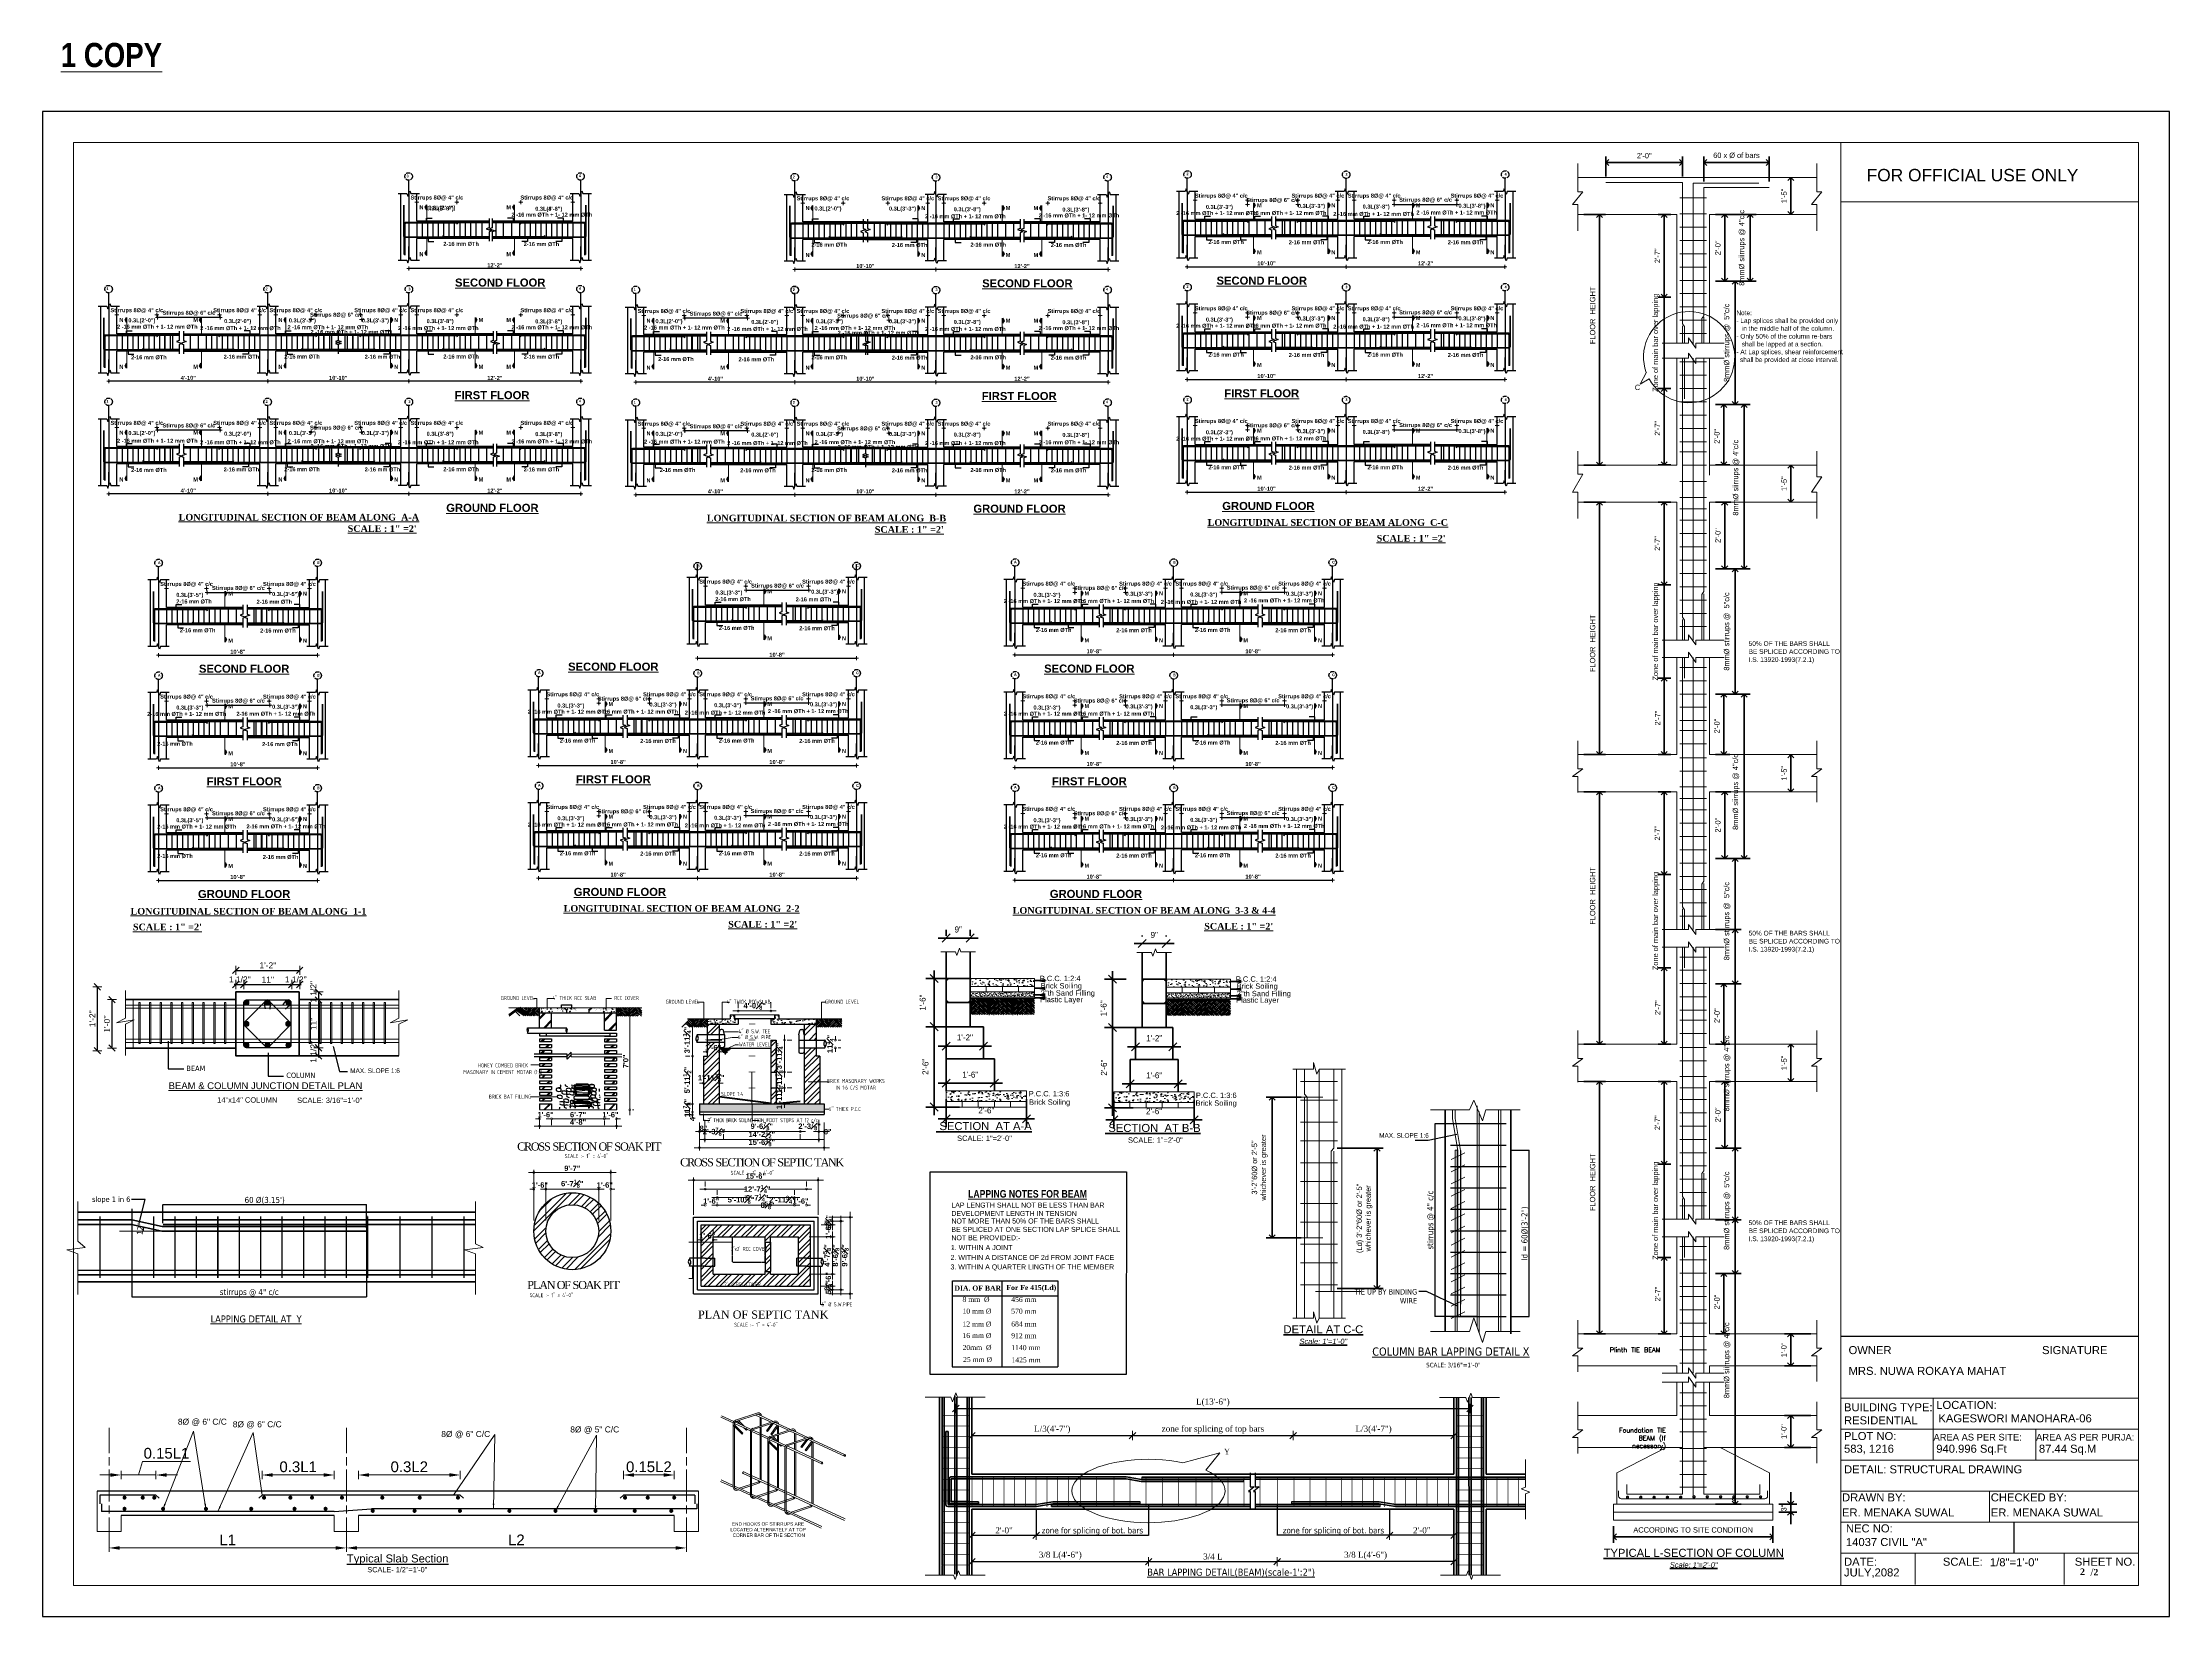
# Model space of a CAD drawing. Header units: inches. Extents: x 85856 to 287200, y -126184 to 75211.
# Drawn here: x 180550 to 183728, y -25228 to -22877 of the extents above; entities that cross this region are included whole.
import ezdxf
from ezdxf.enums import TextEntityAlignment as Align

# ---------------------------------------------------------------- set-up
doc = ezdxf.new("R2010")
doc.units = ezdxf.units.IN
doc.header["$LTSCALE"] = 0.5
doc.header["$MEASUREMENT"] = 0
doc.header["$PDMODE"] = 66
for name, pattern in [('ACAD_ISO02W100', [15, 12, -3]), ('ACAD_ISO08W100', [36, 24, -3, 6, -3]), ('DASHDOTX2', [50.8, 25.4, -12.7, 0, -12.7]), ('HIDDEN', [0.375, 0.25, -0.125])]:
    doc.linetypes.add(name, pattern=pattern)
for name, color, linetype in [('1', 1, 'Continuous'), ('A-Wall', 7, 'Continuous'), ('Beam', 170, 'Continuous'), ('STIRRUP', 10, 'Continuous')]:
    doc.layers.add(name, color=color, linetype=linetype)
for name, color, linetype, lineweight in [('BAR', 5, 'Continuous', 40), ('CEN_LINE', 131, 'DASHDOTX2', 13), ('column rod', 1, 'Continuous', 50), ('concrete', 8, 'Continuous', 9), ('D-DIM', 5, 'Continuous', 18), ('DIM', 4, 'Continuous', 5), ('DIM_LINE', 173, 'Continuous', 20), ('dimension', 100, 'Continuous', 13), ('dimensions', 7, 'Continuous', 15), ('dimentions', 5, 'Continuous', 9), ('DIMSTR', 5, 'Continuous', 13), ('door', 202, 'Continuous', 5), ('ele light', 7, 'Continuous', 25), ('ELE1', 3, 'Continuous', 9), ('hatch', 9, 'Continuous', 5), ('HATCH1', 4, 'ACAD_ISO02W100', 13), ('OUTLINE', 1, 'Continuous', 25), ('rcc bar', 2, 'Continuous', 20), ('RCC LINE', 200, 'Continuous', 18), ('Rebars', 1, 'Continuous', 13), ('REN', 242, 'Continuous', 30), ('REN-1', 212, 'Continuous', 30), ('SHEETS', 7, 'Continuous', 60), ('steps', 253, 'Continuous', 20), ('STIRRUPS', 14, 'Continuous', 18), ('sxdcf', 8, 'ACAD_ISO08W100', 20), ('temp-partn', 214, 'Continuous', 15), ('TEX', 210, 'Continuous', 25), ('TEXT', 220, 'Continuous', 9), ('Text 0.200', 122, 'Continuous', 20), ('Text-100.w', 254, 'Continuous', 9), ('texts', 152, 'Continuous', 35), ('tile', 21, 'Continuous', 9), ('Toilet', 7, 'Continuous', 25), ('TRENCH', 1, 'Continuous', 35), ('wall', 1, 'Continuous', 40), ('WALL ELV', 20, 'Continuous', 20), ('WALL SEC', 2, 'Continuous', 35)]:
    doc.layers.add(name, color=color, linetype=linetype, lineweight=lineweight)
doc.styles.add('1.8 str', font='times.ttf', dxfattribs={"width": 0.8, "height": 6})
doc.styles.add('AERIAL', font='arial.ttf')
doc.styles.add('arial', font='arial.ttf')
doc.styles.add('Capt 1', font='arial.ttf', dxfattribs={"height": 12})
doc.styles.add('int text 1in-4ft', font='trebuc.ttf', dxfattribs={"height": 3.5})
doc.styles.add('Labels', font='arial.ttf', dxfattribs={"height": 8})
doc.styles.add('Lettring Text', font='arial.ttf')
doc.styles.add('NIR', font='COPRGTL.TTF')
doc.styles.add('ordinary', font='arial.ttf')
doc.styles.add('PRABIN', font='BKANT.TTF', dxfattribs={"height": 8})
doc.styles.add('S-111', font='tahoma.ttf', dxfattribs={"height": 8})
doc.styles.add('S2', font='txt.shx', dxfattribs={"height": 3})
doc.styles.get("Standard").update_dxf_attribs({"font": 'arial.ttf'})
doc.styles.add('STYLE1', font='arialbd.ttf')
doc.styles.add('TAHOMA', font='tahoma.ttf', dxfattribs={"height": 9})
doc.styles.add('technical', font='technic_.ttf', dxfattribs={"height": 6.5})
doc.styles.add('Text', font='GOTHIC.TTF', dxfattribs={"height": 6})
doc.styles.add('TIMES', font='times.ttf')
doc.styles.add('times new roman', font='times.ttf', dxfattribs={"height": 7})
doc.dimstyles.new('1.4', dxfattribs={"dimscale": 0, "dimtxt": 6, "dimasz": 0.5, "dimexe": 2, "dimexo": 9, "dimgap": 2, "dimtad": 1, "dimdec": 0, "dimlfac": 0.5, "dimzin": 3, "dimdsep": 46, "dimlunit": 4, "dimtxsty": '1.8 str', "dimblk": 'DIM', "dimcen": 3, "dimdle": 3, "dimse1": 1, "dimse2": 1, "dimclrd": 256, "dimclre": 256, "dimclrt": 7, "dimadec": 1, "dimazin": 2, "dimtfac": 1, "dimtdec": 0, "dimtix": 1, "dimtofl": 0, "dimtmove": 2, "dimatfit": 3, "dimldrblk": 'arrow', "dimfxl": 2, "dimfrac": 2, "dimtolj": 2, "dimtzin": 0, "dimarcsym": 0})
doc.dimstyles.new('ARROW', dxfattribs={"dimscale": 96, "dimtxt": 9, "dimasz": 0.125, "dimexe": 0.078125, "dimexo": 0.09375, "dimgap": 0.03125, "dimtad": 1, "dimdec": 0, "dimzin": 3, "dimdsep": 46, "dimlunit": 4, "dimtxsty": 'TAHOMA', "dimcen": 0.09375, "dimclrd": 256, "dimclre": 256, "dimclrt": 256, "dimadec": 0, "dimazin": 0, "dimtfac": 1, "dimtdec": 0, "dimtmove": 0, "dimatfit": 3, "dimfxl": 1, "dimfrac": 2, "dimtolj": 1, "dimtzin": 0, "dimarcsym": 0})
doc.dimstyles.new('Copy of Niranjan', dxfattribs={"dimtxt": 4, "dimasz": 4, "dimexe": 1.5, "dimexo": 0, "dimgap": 1, "dimtad": 1, "dimdec": 0, "dimzin": 0, "dimdsep": 46, "dimlunit": 3, "dimtxsty": 'Standard', "dimcen": 0.09, "dimclrd": 7, "dimclre": 256, "dimclrt": 7, "dimadec": 0, "dimazin": 0, "dimtfac": 0.333333, "dimtdec": 0, "dimtmove": 1, "dimatfit": 1, "dimfxl": 1.5, "dimfxlon": 1, "dimtolj": 1, "dimtzin": 0, "dimlwd": -1, "dimlwe": -1, "dimarcsym": 0})
doc.dimstyles.new("Copy of S-2'", dxfattribs={"dimscale": 96, "dimtxt": 9, "dimasz": 0.09375, "dimexe": 0.09375, "dimexo": 0.09375, "dimgap": 0.0625, "dimtad": 1, "dimdec": 0, "dimlfac": 0.25, "dimzin": 3, "dimdsep": 46, "dimlunit": 3, "dimtxsty": 'PRABIN', "dimblk": 'OPEN90', "dimcen": 0.09375, "dimdle": 0.09375, "dimclrd": 256, "dimclre": 34, "dimclrt": 256, "dimadec": 0, "dimazin": 1, "dimtfac": 1, "dimtdec": 0, "dimtix": 1, "dimtmove": 0, "dimatfit": 3, "dimldrblk": 'DOTSMALL', "dimfxl": 1, "dimtolj": 1, "dimtzin": 1, "dimarcsym": 0})
doc.dimstyles.new('Copy of Standard', dxfattribs={"dimtxt": 6, "dimasz": 2.875, "dimexe": 2, "dimexo": 4, "dimgap": 2, "dimtad": 1, "dimdec": 0, "dimrnd": 1, "dimzin": 0, "dimdsep": 46, "dimlunit": 4, "dimtxsty": 'Lettring Text', "dimcen": 0.1, "dimclrd": 7, "dimclre": 7, "dimclrt": 7, "dimazin": 0, "dimtfac": 0.645, "dimtdec": 0, "dimtmove": 1, "dimatfit": 0, "dimfxl": 3, "dimfxlon": 1, "dimtfillclr": 256, "dimtolj": 1, "dimtzin": 0, "dimlwd": -1, "dimlwe": -1, "dimarcsym": 2})
doc.dimstyles.new('dim 1in-4ft', dxfattribs={"dimscale": 0.5, "dimtxt": 3.5, "dimasz": 3, "dimexe": 6, "dimexo": 12, "dimgap": 1, "dimtad": 1, "dimzin": 0, "dimdsep": 46, "dimlunit": 4, "dimtxsty": 'int text 1in-4ft', "dimblk": 'DOT', "dimcen": 4, "dimdle": 6, "dimclrt": 7, "dimadec": 0, "dimazin": 0, "dimtfac": 1, "dimtofl": 0, "dimtmove": 0, "dimatfit": 3, "dimfxl": 7, "dimfxlon": 1, "dimtolj": 1, "dimtzin": 0, "dimarcsym": 0})
doc.dimstyles.new('dim stirrups', dxfattribs={"dimscale": 0.04, "dimtxt": 60, "dimasz": 48.5, "dimexe": 19.6875, "dimexo": 0, "dimgap": 18.3125, "dimtad": 1, "dimdec": 0, "dimzin": 0, "dimdsep": 46, "dimlunit": 3, "dimtxsty": 'Standard', "dimcen": 0.15, "dimdle": 0.15, "dimclrd": 256, "dimclrt": 1, "dimazin": 1, "dimtfac": 1, "dimtdec": 0, "dimtofl": 0, "dimtmove": 1, "dimatfit": 2, "dimfxl": 19.6875, "dimfxlon": 1, "dimtolj": 1, "dimtzin": 0, "dimlwd": -1, "dimlwe": -1, "dimarcsym": 0})
doc.dimstyles.new("gan1'", dxfattribs={"dimscale": 96, "dimtxt": 0.09375, "dimasz": 0.012, "dimexe": 0.09375, "dimexo": 0.15625, "dimgap": 0.03, "dimtad": 1, "dimdec": 1, "dimlfac": 0.125, "dimzin": 3, "dimdsep": 46, "dimlunit": 4, "dimtxsty": 'times new roman', "dimblk": 'gg', "dimcen": 0.09375, "dimdle": 0.09375, "dimse1": 1, "dimse2": 1, "dimclre": 34, "dimadec": 0, "dimazin": 0, "dimtfac": 1, "dimtdec": 1, "dimtix": 1, "dimtmove": 0, "dimatfit": 3, "dimfxl": 1, "dimfrac": 2, "dimtolj": 1, "dimtzin": 1, "dimarcsym": 0})
doc.dimstyles.new("gan2'", dxfattribs={"dimscale": 96, "dimtxt": 0.09375, "dimasz": 0.012, "dimexe": 0.09375, "dimexo": 0.15625, "dimgap": 0.03, "dimtad": 1, "dimdec": 1, "dimlfac": 0.25, "dimzin": 3, "dimdsep": 46, "dimlunit": 4, "dimtxsty": 'times new roman', "dimblk": 'gg', "dimcen": 0.09375, "dimdle": 0.09375, "dimse1": 1, "dimse2": 1, "dimclre": 34, "dimadec": 0, "dimazin": 0, "dimtfac": 1, "dimtdec": 1, "dimtix": 1, "dimtmove": 0, "dimatfit": 3, "dimfxl": 1, "dimfrac": 2, "dimtolj": 1, "dimtzin": 1, "dimarcsym": 0})
doc.dimstyles.new('nir', dxfattribs={"dimtxt": 7, "dimasz": 3, "dimexe": 3, "dimexo": 3, "dimgap": 2, "dimtad": 1, "dimdec": 0, "dimzin": 3, "dimlunit": 4, "dimtxsty": 'TIMES', "dimblk": 'OBLIQUE', "dimcen": 2.5, "dimdle": 3, "dimclrt": 3, "dimadec": 0, "dimazin": 0, "dimtfac": 1, "dimtdec": 0, "dimtmove": 2, "dimatfit": 3, "dimfxl": 1, "dimarcsym": 0})
doc.dimstyles.new('nir 96', dxfattribs={"dimscale": 4, "dimtxt": 1.75, "dimasz": 1, "dimexe": 1, "dimexo": 2, "dimgap": 0.5, "dimtad": 1, "dimdec": 0, "dimzin": 3, "dimlunit": 4, "dimtxsty": 'ordinary', "dimblk": 'DOT', "dimcen": 2.5, "dimdle": 3, "dimclrt": 3, "dimadec": 0, "dimazin": 0, "dimtfac": 1, "dimtdec": 0, "dimtix": 1, "dimtmove": 2, "dimatfit": 3, "dimfxl": 3, "dimfxlon": 1, "dimarcsym": 0})
doc.dimstyles.new('Ronika', dxfattribs={"dimtxt": 8, "dimasz": 6, "dimexe": 4, "dimexo": 16, "dimgap": 2, "dimtad": 1, "dimdec": 3, "dimzin": 3, "dimdsep": 46, "dimlunit": 4, "dimtxsty": 'STYLE1', "dimblk": 'DOTSMALL', "dimcen": 2, "dimdle": 8, "dimclrd": 256, "dimclre": 7, "dimclrt": 256, "dimadec": 0, "dimazin": 0, "dimtfac": 0.75, "dimtdec": 3, "dimtix": 1, "dimtofl": 0, "dimtmove": 2, "dimatfit": 3, "dimfxl": 1, "dimfrac": 1, "dimtolj": 1, "dimtzin": 0, "dimlwd": 13, "dimlwe": 13, "dimarcsym": 0})
doc.dimstyles.new("S-2'", dxfattribs={"dimscale": 96, "dimtxt": 9, "dimasz": 0.003, "dimexe": 0.09375, "dimexo": 0.09375, "dimgap": 0.0625, "dimtad": 1, "dimdec": 0, "dimlfac": 0.25, "dimzin": 3, "dimdsep": 46, "dimlunit": 3, "dimtxsty": 'S-111', "dimblk": 'S', "dimcen": 0.09375, "dimdle": 0.09375, "dimse1": 1, "dimse2": 1, "dimadec": 0, "dimazin": 1, "dimtfac": 1, "dimtdec": 0, "dimtix": 1, "dimtmove": 0, "dimatfit": 3, "dimldrblk": 'DOTSMALL', "dimfxl": 1, "dimtolj": 1, "dimtzin": 1, "dimarcsym": 0})
doc.dimstyles.get("Standard").update_dxf_attribs({"dimtxt": 0.18, "dimasz": 0.18, "dimexe": 0.18, "dimexo": 0.0625, "dimgap": 0.09, "dimtad": 0, "dimtih": 1, "dimtoh": 1, "dimdec": 4, "dimzin": 0, "dimdsep": 46, "dimtxsty": 'Standard', "dimcen": 0.09, "dimadec": 0, "dimazin": 0, "dimtfac": 1, "dimtdec": 4, "dimtofl": 0, "dimtmove": 0, "dimatfit": 3, "dimfxl": 1, "dimtolj": 1, "dimtzin": 0, "dimarcsym": 0})
pattern_1 = [(50, (-304825.981, 177459.022), (12.9106833, -1.1295384), [1.35, -14.85]), (355, (-304825.981, 177459.022), (-2.497524, 13.5394584), [1.08, -11.88]), (100.4514, (-304824.906, 177458.928), (10.4131689, 12.4099118), [1.1473234, -12.620558]), (46.1842, (-304825.981, 177462.622), (19.2103389, -2.9793423), [2.025, -22.275]), (96.6356, (-304824.38, 177462.374), (16.8239287, 17.5341217), [1.7209852, -18.930834]), (351.1842, (-304825.981, 177462.622), (16.823915, 17.5341348), [1.62, -17.82]), (21, (-304824.181, 177461.722), (10.74432694, -7.24714003), [1.35, -14.85]), (326, (-304824.181, 177461.722), (4.379676, 13.0527008), [1.08, -11.88]), (71.4514, (-304823.286, 177461.118), (15.1240073, 5.8055489), [1.1473234, -12.620558]), (37.5, (-304825.9814, 177459.022), (0.2188774, 5.99208937), [0, -11.736, 0, -12.06, 0, -11.925]), (7.5, (-304825.9814, 177459.022), (4.73525167, 7.09941081), [0, -6.876, 0, -11.466, 0, -4.545]), (327.5, (-304829.9954, 177459.022), (9.60880385, -0.40598769), [0, -4.5, 0, -14.04, 0, -18.63]), (317.5, (-304831.7954, 177459.022), (10.49735105, 1.8018897), [0, -5.85, 0, -9.324, 0, -13.23])]
pattern_2 = [(45, (-304825.981, 177459.022), (-8.8388348, 8.8388348), []), (45, (-304825.981, 177465.272), (-8.8388348, 8.8388348), [])]
pattern_3 = [(45, (-304825.981, 177459.022), (-7.9549513, 7.9549513), []), (45, (-304820.678, 177459.022), (-7.9549513, 7.9549513), [])]
pattern_4 = [(90, (-3680.62, 0), (-12.5, 0), [])]

# ---------------------------------------------------------------- blocks, each defined once
blk = doc.blocks.new('DIM')
at = {"layer": 'dimension'}
h = blk.add_hatch(color=256, dxfattribs=at)
h.paths.add_polyline_path([(0, 1.3), (0, 0), (1.3, 0, 0.414214)])
h.paths.add_polyline_path([(1.3, 0), (0, 0), (0, -1.3, 0.414214)])
h.paths.add_polyline_path([(0, 0), (-1.3, 0, 0.414214), (0, -1.3)])
h.paths.add_polyline_path([(0, 1.3, 0.414214), (-1.3, 0), (0, 0)])
for p, q in [((-6, 0), (6, 0)), ((0, 6), (0, -6))]:
    blk.add_line(p, q, dxfattribs=at)
blk.add_circle((0, 0), 1.28, dxfattribs=at)
blk = doc.blocks.new('*D679')
at = {"layer": 'Defpoints', "color": 0, "ltscale": 10, "transparency": 16777216}
for p in [(182349.9, -23448.9), (182271.9, -23460.9), (182349.9, -23465.4)]:
    blk.add_point(p, dxfattribs=at)
at = {"layer": 'dimension', "lineweight": -2, "ltscale": 10, "transparency": 16777216}
for p, q in [((182271.4, -23448.9), (182270.9, -23448.9)), ((182350.4, -23448.9), (182350.9, -23448.9))]:
    blk.add_line(p, q, dxfattribs=at)
at = {"layer": 'dimension', "lineweight": -2, "ltscale": 10, "transparency": 16777216, "xscale": 0.5, "yscale": 0.5, "zscale": 0.5}
blk.add_blockref('DIM', (182271.9, -23448.9), dxfattribs=at)
at = {"layer": 'dimension', "lineweight": -2, "ltscale": 10, "transparency": 16777216, "xscale": 0.5, "yscale": 0.5, "zscale": 0.5, "rotation": 180}
blk.add_blockref('DIM', (182349.9, -23448.9), dxfattribs=at)
at = {"layer": 'dimension', "color": 7, "ltscale": 10, "transparency": 16777216, "insert": (182310.9, -23442.9), "char_height": 6, "attachment_point": 5, "style": 'STYLE1'}
blk.add_mtext('\\A2;Stirrups 8%%C@ 4" c/c', dxfattribs=at)
blk = doc.blocks.new('arrow')
at = {"layer": 'dimension'}
blk.add_lwpolyline([(1.2, 0, 0, 2.1, 0), (-2.3, 0, 0, 0, 0), (1.2, 0, 0, 0, 0)], format="xyseb", dxfattribs=at)
blk = doc.blocks.new('*D680')
at = {"layer": 'Defpoints', "color": 0, "ltscale": 10, "transparency": 16777216}
for p in [(182349.9, -23471.9), (182425.3, -23455.4), (182425.3, -23486.4)]:
    blk.add_point(p, dxfattribs=at)
at = {"layer": 'dimension', "lineweight": -2, "ltscale": 10, "transparency": 16777216}
for p, q in [((182349.4, -23455.4), (182348.9, -23455.4)), ((182425.8, -23455.4), (182426.3, -23455.4))]:
    blk.add_line(p, q, dxfattribs=at)
at = {"layer": 'dimension', "lineweight": -2, "ltscale": 10, "transparency": 16777216, "xscale": 0.5, "yscale": 0.5, "zscale": 0.5}
blk.add_blockref('DIM', (182349.9, -23455.4), dxfattribs=at)
at = {"layer": 'dimension', "lineweight": -2, "ltscale": 10, "transparency": 16777216, "xscale": 0.5, "yscale": 0.5, "zscale": 0.5, "rotation": 180}
blk.add_blockref('DIM', (182425.3, -23455.4), dxfattribs=at)
at = {"layer": 'dimension', "color": 7, "ltscale": 10, "transparency": 16777216, "insert": (182387.6, -23449.3), "char_height": 6, "attachment_point": 5, "style": 'STYLE1'}
blk.add_mtext('\\A2;Stirrups 8%%C@ 6" c/c', dxfattribs=at)
blk = doc.blocks.new('*D681')
at = {"layer": 'Defpoints', "color": 0, "ltscale": 10, "transparency": 16777216}
for p in [(182485.3, -23448.9), (182425.3, -23479.9), (182485.3, -23462.4)]:
    blk.add_point(p, dxfattribs=at)
at = {"layer": 'dimension', "lineweight": -2, "ltscale": 10, "transparency": 16777216}
for p, q in [((182424.8, -23448.9), (182424.3, -23448.9)), ((182485.8, -23448.9), (182486.3, -23448.9))]:
    blk.add_line(p, q, dxfattribs=at)
at = {"layer": 'dimension', "lineweight": -2, "ltscale": 10, "transparency": 16777216, "xscale": 0.5, "yscale": 0.5, "zscale": 0.5}
blk.add_blockref('DIM', (182425.3, -23448.9), dxfattribs=at)
at = {"layer": 'dimension', "lineweight": -2, "ltscale": 10, "transparency": 16777216, "xscale": 0.5, "yscale": 0.5, "zscale": 0.5, "rotation": 180}
blk.add_blockref('DIM', (182485.3, -23448.9), dxfattribs=at)
at = {"layer": 'dimension', "color": 7, "ltscale": 10, "transparency": 16777216, "insert": (182455.3, -23442.9), "char_height": 6, "attachment_point": 5, "style": 'STYLE1'}
blk.add_mtext('\\A2;Stirrups 8%%C@ 4" c/c', dxfattribs=at)
blk = doc.blocks.new('*D682')
at = {"layer": 'Defpoints', "color": 0, "ltscale": 10, "transparency": 16777216}
for p in [(182509.3, -23448.9), (182509.3, -23462.4), (182569.3, -23479.9)]:
    blk.add_point(p, dxfattribs=at)
at = {"layer": 'dimension', "lineweight": -2, "ltscale": 10, "transparency": 16777216}
for p, q in [((182508.8, -23448.9), (182508.3, -23448.9)), ((182569.8, -23448.9), (182570.3, -23448.9))]:
    blk.add_line(p, q, dxfattribs=at)
at = {"layer": 'dimension', "lineweight": -2, "ltscale": 10, "transparency": 16777216, "xscale": 0.5, "yscale": 0.5, "zscale": 0.5}
blk.add_blockref('DIM', (182509.3, -23448.9), dxfattribs=at)
at = {"layer": 'dimension', "lineweight": -2, "ltscale": 10, "transparency": 16777216, "xscale": 0.5, "yscale": 0.5, "zscale": 0.5, "rotation": 180}
blk.add_blockref('DIM', (182569.3, -23448.9), dxfattribs=at)
at = {"layer": 'dimension', "color": 7, "ltscale": 10, "transparency": 16777216, "insert": (182539.3, -23442.9), "char_height": 6, "attachment_point": 5, "style": 'STYLE1'}
blk.add_mtext('\\A2;Stirrups 8%%C@ 4" c/c', dxfattribs=at)
blk = doc.blocks.new('*D683')
at = {"layer": 'Defpoints', "color": 0, "ltscale": 10, "transparency": 16777216}
for p in [(182722.9, -23448.9), (182662.9, -23479.9), (182722.9, -23462.4)]:
    blk.add_point(p, dxfattribs=at)
at = {"layer": 'dimension', "lineweight": -2, "ltscale": 10, "transparency": 16777216}
for p, q in [((182662.4, -23448.9), (182661.9, -23448.9)), ((182723.4, -23448.9), (182723.9, -23448.9))]:
    blk.add_line(p, q, dxfattribs=at)
at = {"layer": 'dimension', "lineweight": -2, "ltscale": 10, "transparency": 16777216, "xscale": 0.5, "yscale": 0.5, "zscale": 0.5}
blk.add_blockref('DIM', (182662.9, -23448.9), dxfattribs=at)
at = {"layer": 'dimension', "lineweight": -2, "ltscale": 10, "transparency": 16777216, "xscale": 0.5, "yscale": 0.5, "zscale": 0.5, "rotation": 180}
blk.add_blockref('DIM', (182722.9, -23448.9), dxfattribs=at)
at = {"layer": 'dimension', "color": 7, "ltscale": 10, "transparency": 16777216, "insert": (182692.9, -23442.9), "char_height": 6, "attachment_point": 5, "style": 'STYLE1'}
blk.add_mtext('\\A2;Stirrups 8%%C@ 4" c/c', dxfattribs=at)
blk = doc.blocks.new('*D684')
at = {"layer": 'Defpoints', "color": 0, "ltscale": 10, "transparency": 16777216}
for p in [(182662.9, -23455), (182569.3, -23486.4), (182662.9, -23486.4)]:
    blk.add_point(p, dxfattribs=at)
at = {"layer": 'dimension', "lineweight": -2, "ltscale": 10, "transparency": 16777216}
blk.add_line((182569.8, -23455), (182662.4, -23455), dxfattribs=at)
at = {"layer": 'dimension', "lineweight": -2, "ltscale": 10, "transparency": 16777216, "xscale": 0.5, "yscale": 0.5, "zscale": 0.5, "rotation": 180}
blk.add_blockref('DIM', (182569.3, -23455), dxfattribs=at)
at = {"layer": 'dimension', "lineweight": -2, "ltscale": 10, "transparency": 16777216, "xscale": 0.5, "yscale": 0.5, "zscale": 0.5}
blk.add_blockref('DIM', (182662.9, -23455), dxfattribs=at)
at = {"layer": 'dimension', "color": 7, "ltscale": 10, "transparency": 16777216, "insert": (182616.1, -23449), "char_height": 6, "attachment_point": 5, "style": 'STYLE1'}
blk.add_mtext('\\A2;Stirrups 8%%C@ 6" c/c', dxfattribs=at)
blk = doc.blocks.new('*D685')
at = {"layer": 'Defpoints', "color": 0, "ltscale": 10, "transparency": 16777216}
for p in [(182259.9, -23535.4), (182497.3, -23535.4), (182497.3, -23548.2)]:
    blk.add_point(p, dxfattribs=at)
at = {"layer": 'dimension', "lineweight": -2, "ltscale": 10, "transparency": 16777216}
blk.add_line((182260.4, -23548.2), (182496.8, -23548.2), dxfattribs=at)
at = {"layer": 'dimension', "lineweight": -2, "ltscale": 10, "transparency": 16777216, "xscale": 0.5, "yscale": 0.5, "zscale": 0.5, "rotation": 180}
blk.add_blockref('DIM', (182259.9, -23548.2), dxfattribs=at)
at = {"layer": 'dimension', "lineweight": -2, "ltscale": 10, "transparency": 16777216, "xscale": 0.5, "yscale": 0.5, "zscale": 0.5}
blk.add_blockref('DIM', (182497.3, -23548.2), dxfattribs=at)
at = {"layer": 'dimension', "color": 7, "ltscale": 10, "transparency": 16777216, "insert": (182378.6, -23543.1), "char_height": 6, "attachment_point": 5, "style": 'STYLE1'}
blk.add_mtext('\\A2;10\'-10"', dxfattribs=at)
blk = doc.blocks.new('*D686')
at = {"layer": 'Defpoints', "color": 0, "ltscale": 10, "transparency": 16777216}
for p in [(182497.3, -23535.4), (182734.6, -23535.4), (182734.6, -23548.2)]:
    blk.add_point(p, dxfattribs=at)
at = {"layer": 'dimension', "lineweight": -2, "ltscale": 10, "transparency": 16777216}
blk.add_line((182497.8, -23548.2), (182734.1, -23548.2), dxfattribs=at)
at = {"layer": 'dimension', "lineweight": -2, "ltscale": 10, "transparency": 16777216, "xscale": 0.5, "yscale": 0.5, "zscale": 0.5, "rotation": 180}
blk.add_blockref('DIM', (182497.3, -23548.2), dxfattribs=at)
at = {"layer": 'dimension', "lineweight": -2, "ltscale": 10, "transparency": 16777216, "xscale": 0.5, "yscale": 0.5, "zscale": 0.5}
blk.add_blockref('DIM', (182734.6, -23548.2), dxfattribs=at)
at = {"layer": 'dimension', "color": 7, "ltscale": 10, "transparency": 16777216, "insert": (182616, -23543.2), "char_height": 6, "attachment_point": 5, "style": 'STYLE1'}
blk.add_mtext('\\A2;12\'-2"', dxfattribs=at)
blk = doc.blocks.new('*D687')
at = {"layer": 'Defpoints', "color": 0, "ltscale": 10, "transparency": 16777216}
for p in [(182349.9, -23280.6), (182271.9, -23292.6), (182349.9, -23297.1)]:
    blk.add_point(p, dxfattribs=at)
at = {"layer": 'dimension', "lineweight": -2, "ltscale": 10, "transparency": 16777216}
for p, q in [((182271.4, -23280.6), (182270.9, -23280.6)), ((182350.4, -23280.6), (182350.9, -23280.6))]:
    blk.add_line(p, q, dxfattribs=at)
at = {"layer": 'dimension', "lineweight": -2, "ltscale": 10, "transparency": 16777216, "xscale": 0.5, "yscale": 0.5, "zscale": 0.5}
blk.add_blockref('DIM', (182271.9, -23280.6), dxfattribs=at)
at = {"layer": 'dimension', "lineweight": -2, "ltscale": 10, "transparency": 16777216, "xscale": 0.5, "yscale": 0.5, "zscale": 0.5, "rotation": 180}
blk.add_blockref('DIM', (182349.9, -23280.6), dxfattribs=at)
at = {"layer": 'dimension', "color": 7, "ltscale": 10, "transparency": 16777216, "insert": (182310.9, -23274.6), "char_height": 6, "attachment_point": 5, "style": 'STYLE1'}
blk.add_mtext('\\A2;Stirrups 8%%C@ 4" c/c', dxfattribs=at)
blk = doc.blocks.new('*D688')
at = {"layer": 'Defpoints', "color": 0, "ltscale": 10, "transparency": 16777216}
for p in [(182425.3, -23287.1), (182349.9, -23303.6), (182425.3, -23318.1)]:
    blk.add_point(p, dxfattribs=at)
at = {"layer": 'dimension', "lineweight": -2, "ltscale": 10, "transparency": 16777216}
for p, q in [((182349.4, -23287.1), (182348.9, -23287.1)), ((182425.8, -23287.1), (182426.3, -23287.1))]:
    blk.add_line(p, q, dxfattribs=at)
at = {"layer": 'dimension', "lineweight": -2, "ltscale": 10, "transparency": 16777216, "xscale": 0.5, "yscale": 0.5, "zscale": 0.5}
blk.add_blockref('DIM', (182349.9, -23287.1), dxfattribs=at)
at = {"layer": 'dimension', "lineweight": -2, "ltscale": 10, "transparency": 16777216, "xscale": 0.5, "yscale": 0.5, "zscale": 0.5, "rotation": 180}
blk.add_blockref('DIM', (182425.3, -23287.1), dxfattribs=at)
at = {"layer": 'dimension', "color": 7, "ltscale": 10, "transparency": 16777216, "insert": (182387.6, -23281.1), "char_height": 6, "attachment_point": 5, "style": 'STYLE1'}
blk.add_mtext('\\A2;Stirrups 8%%C@ 6" c/c', dxfattribs=at)
blk = doc.blocks.new('*D689')
at = {"layer": 'Defpoints', "color": 0, "ltscale": 10, "transparency": 16777216}
for p in [(182485.3, -23280.6), (182425.3, -23311.6), (182485.3, -23294.1)]:
    blk.add_point(p, dxfattribs=at)
at = {"layer": 'dimension', "lineweight": -2, "ltscale": 10, "transparency": 16777216}
for p, q in [((182424.8, -23280.6), (182424.3, -23280.6)), ((182485.8, -23280.6), (182486.3, -23280.6))]:
    blk.add_line(p, q, dxfattribs=at)
at = {"layer": 'dimension', "lineweight": -2, "ltscale": 10, "transparency": 16777216, "xscale": 0.5, "yscale": 0.5, "zscale": 0.5}
blk.add_blockref('DIM', (182425.3, -23280.6), dxfattribs=at)
at = {"layer": 'dimension', "lineweight": -2, "ltscale": 10, "transparency": 16777216, "xscale": 0.5, "yscale": 0.5, "zscale": 0.5, "rotation": 180}
blk.add_blockref('DIM', (182485.3, -23280.6), dxfattribs=at)
at = {"layer": 'dimension', "color": 7, "ltscale": 10, "transparency": 16777216, "insert": (182455.3, -23274.6), "char_height": 6, "attachment_point": 5, "style": 'STYLE1'}
blk.add_mtext('\\A2;Stirrups 8%%C@ 4" c/c', dxfattribs=at)
blk = doc.blocks.new('*D690')
at = {"layer": 'Defpoints', "color": 0, "ltscale": 10, "transparency": 16777216}
for p in [(182509.3, -23280.6), (182509.3, -23294.1), (182569.3, -23311.6)]:
    blk.add_point(p, dxfattribs=at)
at = {"layer": 'dimension', "lineweight": -2, "ltscale": 10, "transparency": 16777216}
for p, q in [((182508.8, -23280.6), (182508.3, -23280.6)), ((182569.8, -23280.6), (182570.3, -23280.6))]:
    blk.add_line(p, q, dxfattribs=at)
at = {"layer": 'dimension', "lineweight": -2, "ltscale": 10, "transparency": 16777216, "xscale": 0.5, "yscale": 0.5, "zscale": 0.5}
blk.add_blockref('DIM', (182509.3, -23280.6), dxfattribs=at)
at = {"layer": 'dimension', "lineweight": -2, "ltscale": 10, "transparency": 16777216, "xscale": 0.5, "yscale": 0.5, "zscale": 0.5, "rotation": 180}
blk.add_blockref('DIM', (182569.3, -23280.6), dxfattribs=at)
at = {"layer": 'dimension', "color": 7, "ltscale": 10, "transparency": 16777216, "insert": (182539.3, -23274.6), "char_height": 6, "attachment_point": 5, "style": 'STYLE1'}
blk.add_mtext('\\A2;Stirrups 8%%C@ 4" c/c', dxfattribs=at)
blk = doc.blocks.new('*D691')
at = {"layer": 'Defpoints', "color": 0, "ltscale": 10, "transparency": 16777216}
for p in [(182722.9, -23280.6), (182662.9, -23311.6), (182722.9, -23294.1)]:
    blk.add_point(p, dxfattribs=at)
at = {"layer": 'dimension', "lineweight": -2, "ltscale": 10, "transparency": 16777216}
for p, q in [((182662.4, -23280.6), (182661.9, -23280.6)), ((182723.4, -23280.6), (182723.9, -23280.6))]:
    blk.add_line(p, q, dxfattribs=at)
at = {"layer": 'dimension', "lineweight": -2, "ltscale": 10, "transparency": 16777216, "xscale": 0.5, "yscale": 0.5, "zscale": 0.5}
blk.add_blockref('DIM', (182662.9, -23280.6), dxfattribs=at)
at = {"layer": 'dimension', "lineweight": -2, "ltscale": 10, "transparency": 16777216, "xscale": 0.5, "yscale": 0.5, "zscale": 0.5, "rotation": 180}
blk.add_blockref('DIM', (182722.9, -23280.6), dxfattribs=at)
at = {"layer": 'dimension', "color": 7, "ltscale": 10, "transparency": 16777216, "insert": (182692.9, -23274.6), "char_height": 6, "attachment_point": 5, "style": 'STYLE1'}
blk.add_mtext('\\A2;Stirrups 8%%C@ 4" c/c', dxfattribs=at)
blk = doc.blocks.new('*D692')
at = {"layer": 'Defpoints', "color": 0, "ltscale": 10, "transparency": 16777216}
for p in [(182662.9, -23286.7), (182569.3, -23318.1), (182662.9, -23318.1)]:
    blk.add_point(p, dxfattribs=at)
at = {"layer": 'dimension', "lineweight": -2, "ltscale": 10, "transparency": 16777216}
blk.add_line((182569.8, -23286.7), (182662.4, -23286.7), dxfattribs=at)
at = {"layer": 'dimension', "lineweight": -2, "ltscale": 10, "transparency": 16777216, "xscale": 0.5, "yscale": 0.5, "zscale": 0.5, "rotation": 180}
blk.add_blockref('DIM', (182569.3, -23286.7), dxfattribs=at)
at = {"layer": 'dimension', "lineweight": -2, "ltscale": 10, "transparency": 16777216, "xscale": 0.5, "yscale": 0.5, "zscale": 0.5}
blk.add_blockref('DIM', (182662.9, -23286.7), dxfattribs=at)
at = {"layer": 'dimension', "color": 7, "ltscale": 10, "transparency": 16777216, "insert": (182616.1, -23280.7), "char_height": 6, "attachment_point": 5, "style": 'STYLE1'}
blk.add_mtext('\\A2;Stirrups 8%%C@ 6" c/c', dxfattribs=at)
blk = doc.blocks.new('*D693')
at = {"layer": 'Defpoints', "color": 0, "ltscale": 10, "transparency": 16777216}
for p in [(180898.4, -23451.7), (180898.4, -23465.2), (180958.4, -23482.7)]:
    blk.add_point(p, dxfattribs=at)
at = {"layer": 'dimension', "lineweight": -2, "ltscale": 10, "transparency": 16777216}
for p, q in [((180897.9, -23451.7), (180897.4, -23451.7)), ((180958.9, -23451.7), (180959.4, -23451.7))]:
    blk.add_line(p, q, dxfattribs=at)
at = {"layer": 'dimension', "lineweight": -2, "ltscale": 10, "transparency": 16777216, "xscale": 0.5, "yscale": 0.5, "zscale": 0.5}
blk.add_blockref('DIM', (180898.4, -23451.7), dxfattribs=at)
at = {"layer": 'dimension', "lineweight": -2, "ltscale": 10, "transparency": 16777216, "xscale": 0.5, "yscale": 0.5, "zscale": 0.5, "rotation": 180}
blk.add_blockref('DIM', (180958.4, -23451.7), dxfattribs=at)
at = {"layer": 'dimension', "color": 7, "ltscale": 10, "transparency": 16777216, "insert": (180928.4, -23445.7), "char_height": 6, "attachment_point": 5, "style": 'STYLE1'}
blk.add_mtext('\\A2;Stirrups 8%%C@ 4" c/c', dxfattribs=at)
blk = doc.blocks.new('*D694')
at = {"layer": 'Defpoints', "color": 0, "ltscale": 10, "transparency": 16777216}
for p in [(180874.4, -23451.7), (180874.4, -23465.2), (180814.4, -23482.7)]:
    blk.add_point(p, dxfattribs=at)
at = {"layer": 'dimension', "lineweight": -2, "ltscale": 10, "transparency": 16777216}
for p, q in [((180813.9, -23451.7), (180813.4, -23451.7)), ((180874.9, -23451.7), (180875.4, -23451.7))]:
    blk.add_line(p, q, dxfattribs=at)
at = {"layer": 'dimension', "lineweight": -2, "ltscale": 10, "transparency": 16777216, "xscale": 0.5, "yscale": 0.5, "zscale": 0.5}
blk.add_blockref('DIM', (180814.4, -23451.7), dxfattribs=at)
at = {"layer": 'dimension', "lineweight": -2, "ltscale": 10, "transparency": 16777216, "xscale": 0.5, "yscale": 0.5, "zscale": 0.5, "rotation": 180}
blk.add_blockref('DIM', (180874.4, -23451.7), dxfattribs=at)
at = {"layer": 'dimension', "color": 7, "ltscale": 10, "transparency": 16777216, "insert": (180844.4, -23445.7), "char_height": 6, "attachment_point": 5, "style": 'STYLE1'}
blk.add_mtext('\\A2;Stirrups 8%%C@ 4" c/c', dxfattribs=at)
blk = doc.blocks.new('*D695')
at = {"layer": 'Defpoints', "color": 0, "ltscale": 10, "transparency": 16777216}
for p in [(180660.8, -23451.7), (180660.8, -23465.2), (180720.8, -23482.7)]:
    blk.add_point(p, dxfattribs=at)
at = {"layer": 'dimension', "lineweight": -2, "ltscale": 10, "transparency": 16777216}
for p, q in [((180660.3, -23451.7), (180659.8, -23451.7)), ((180721.3, -23451.7), (180721.8, -23451.7))]:
    blk.add_line(p, q, dxfattribs=at)
at = {"layer": 'dimension', "lineweight": -2, "ltscale": 10, "transparency": 16777216, "xscale": 0.5, "yscale": 0.5, "zscale": 0.5}
blk.add_blockref('DIM', (180660.8, -23451.7), dxfattribs=at)
at = {"layer": 'dimension', "lineweight": -2, "ltscale": 10, "transparency": 16777216, "xscale": 0.5, "yscale": 0.5, "zscale": 0.5, "rotation": 180}
blk.add_blockref('DIM', (180720.8, -23451.7), dxfattribs=at)
at = {"layer": 'dimension', "color": 7, "ltscale": 10, "transparency": 16777216, "insert": (180690.8, -23445.7), "char_height": 6, "attachment_point": 5, "style": 'STYLE1'}
blk.add_mtext('\\A2;Stirrups 8%%C@ 4" c/c', dxfattribs=at)
blk = doc.blocks.new('*D696')
at = {"layer": 'Defpoints', "color": 0, "ltscale": 10, "transparency": 16777216}
for p in [(180721.8, -23455.6), (180721.8, -23487), (180815.4, -23487)]:
    blk.add_point(p, dxfattribs=at)
at = {"layer": 'dimension', "lineweight": -2, "ltscale": 10, "transparency": 16777216}
blk.add_line((180814.9, -23455.6), (180722.3, -23455.6), dxfattribs=at)
at = {"layer": 'dimension', "lineweight": -2, "ltscale": 10, "transparency": 16777216, "xscale": 0.5, "yscale": 0.5, "zscale": 0.5, "rotation": 180}
blk.add_blockref('DIM', (180721.8, -23455.6), dxfattribs=at)
at = {"layer": 'dimension', "lineweight": -2, "ltscale": 10, "transparency": 16777216, "xscale": 0.5, "yscale": 0.5, "zscale": 0.5}
blk.add_blockref('DIM', (180815.4, -23455.6), dxfattribs=at)
at = {"layer": 'dimension', "color": 7, "ltscale": 10, "transparency": 16777216, "insert": (180768.6, -23449.6), "char_height": 6, "attachment_point": 5, "style": 'STYLE1'}
blk.add_mtext('\\A2;Stirrups 8%%C@ 6" c/c', dxfattribs=at)
blk = doc.blocks.new('*D697')
at = {"layer": 'Defpoints', "color": 0, "ltscale": 10, "transparency": 16777216}
for p in [(180886.4, -23538.2), (181097.1, -23538.2), (180886.4, -23551)]:
    blk.add_point(p, dxfattribs=at)
at = {"layer": 'dimension', "lineweight": -2, "ltscale": 10, "transparency": 16777216}
blk.add_line((181096.6, -23551), (180886.9, -23551), dxfattribs=at)
at = {"layer": 'dimension', "lineweight": -2, "ltscale": 10, "transparency": 16777216, "xscale": 0.5, "yscale": 0.5, "zscale": 0.5, "rotation": 180}
blk.add_blockref('DIM', (180886.4, -23551), dxfattribs=at)
at = {"layer": 'dimension', "lineweight": -2, "ltscale": 10, "transparency": 16777216, "xscale": 0.5, "yscale": 0.5, "zscale": 0.5}
blk.add_blockref('DIM', (181097.1, -23551), dxfattribs=at)
at = {"layer": 'dimension', "color": 7, "ltscale": 10, "transparency": 16777216, "insert": (180991.7, -23545.9), "char_height": 6, "attachment_point": 5, "style": 'STYLE1'}
blk.add_mtext('\\A2;10\'-10"', dxfattribs=at)
blk = doc.blocks.new('*D698')
at = {"layer": 'Defpoints', "color": 0, "ltscale": 10, "transparency": 16777216}
for p in [(180649, -23538.2), (180886.4, -23538.2), (180649, -23551)]:
    blk.add_point(p, dxfattribs=at)
at = {"layer": 'dimension', "lineweight": -2, "ltscale": 10, "transparency": 16777216}
blk.add_line((180885.9, -23551), (180649.5, -23551), dxfattribs=at)
at = {"layer": 'dimension', "lineweight": -2, "ltscale": 10, "transparency": 16777216, "xscale": 0.5, "yscale": 0.5, "zscale": 0.5, "rotation": 180}
blk.add_blockref('DIM', (180649, -23551), dxfattribs=at)
at = {"layer": 'dimension', "lineweight": -2, "ltscale": 10, "transparency": 16777216, "xscale": 0.5, "yscale": 0.5, "zscale": 0.5}
blk.add_blockref('DIM', (180886.4, -23551), dxfattribs=at)
at = {"layer": 'dimension', "color": 7, "ltscale": 10, "transparency": 16777216, "insert": (180767.7, -23545.9), "char_height": 6, "attachment_point": 5, "style": 'STYLE1'}
blk.add_mtext('\\A2;4\'-10"', dxfattribs=at)
blk = doc.blocks.new('*D699')
at = {"layer": 'Defpoints', "color": 0, "ltscale": 10, "transparency": 16777216}
for p in [(181264.3, -23451.7), (181264.3, -23468.2), (181342.3, -23463.7)]:
    blk.add_point(p, dxfattribs=at)
at = {"layer": 'dimension', "lineweight": -2, "ltscale": 10, "transparency": 16777216}
for p, q in [((181263.8, -23451.7), (181263.3, -23451.7)), ((181342.8, -23451.7), (181343.3, -23451.7))]:
    blk.add_line(p, q, dxfattribs=at)
at = {"layer": 'dimension', "lineweight": -2, "ltscale": 10, "transparency": 16777216, "xscale": 0.5, "yscale": 0.5, "zscale": 0.5}
blk.add_blockref('DIM', (181264.3, -23451.7), dxfattribs=at)
at = {"layer": 'dimension', "lineweight": -2, "ltscale": 10, "transparency": 16777216, "xscale": 0.5, "yscale": 0.5, "zscale": 0.5, "rotation": 180}
blk.add_blockref('DIM', (181342.3, -23451.7), dxfattribs=at)
at = {"layer": 'dimension', "color": 7, "ltscale": 10, "transparency": 16777216, "insert": (181303.3, -23445.7), "char_height": 6, "attachment_point": 5, "style": 'STYLE1'}
blk.add_mtext('\\A2;Stirrups 8%%C@ 4" c/c', dxfattribs=at)
blk = doc.blocks.new('*D700')
at = {"layer": 'Defpoints', "color": 0, "ltscale": 10, "transparency": 16777216}
for p in [(181097.1, -23538.2), (181354.3, -23538.2), (181097.1, -23551)]:
    blk.add_point(p, dxfattribs=at)
at = {"layer": 'dimension', "lineweight": -2, "ltscale": 10, "transparency": 16777216}
blk.add_line((181353.8, -23551), (181097.6, -23551), dxfattribs=at)
at = {"layer": 'dimension', "lineweight": -2, "ltscale": 10, "transparency": 16777216, "xscale": 0.5, "yscale": 0.5, "zscale": 0.5, "rotation": 180}
blk.add_blockref('DIM', (181097.1, -23551), dxfattribs=at)
at = {"layer": 'dimension', "lineweight": -2, "ltscale": 10, "transparency": 16777216, "xscale": 0.5, "yscale": 0.5, "zscale": 0.5}
blk.add_blockref('DIM', (181354.3, -23551), dxfattribs=at)
at = {"layer": 'dimension', "color": 7, "ltscale": 10, "transparency": 16777216, "insert": (181225.7, -23546), "char_height": 6, "attachment_point": 5, "style": 'STYLE1'}
blk.add_mtext('\\A2;12\'-2"', dxfattribs=at)
blk = doc.blocks.new('*D701')
at = {"layer": 'Defpoints', "color": 0, "ltscale": 10, "transparency": 16777216}
for p in [(180951.2, -23475.4), (181026.6, -23458.8), (181026.6, -23489.9)]:
    blk.add_point(p, dxfattribs=at)
at = {"layer": 'dimension', "lineweight": -2, "ltscale": 10, "transparency": 16777216}
for p, q in [((180950.7, -23458.8), (180950.2, -23458.8)), ((181027.1, -23458.8), (181027.6, -23458.8))]:
    blk.add_line(p, q, dxfattribs=at)
at = {"layer": 'dimension', "lineweight": -2, "ltscale": 10, "transparency": 16777216, "xscale": 0.5, "yscale": 0.5, "zscale": 0.5}
blk.add_blockref('DIM', (180951.2, -23458.8), dxfattribs=at)
at = {"layer": 'dimension', "lineweight": -2, "ltscale": 10, "transparency": 16777216, "xscale": 0.5, "yscale": 0.5, "zscale": 0.5, "rotation": 180}
blk.add_blockref('DIM', (181026.6, -23458.8), dxfattribs=at)
at = {"layer": 'dimension', "color": 7, "ltscale": 10, "transparency": 16777216, "insert": (180988.9, -23452.8), "char_height": 6, "attachment_point": 5, "style": 'STYLE1'}
blk.add_mtext('\\A2;Stirrups 8%%C@ 6" c/c', dxfattribs=at)
blk = doc.blocks.new('*D702')
at = {"layer": 'Defpoints', "color": 0, "ltscale": 10, "transparency": 16777216}
for p in [(181085.1, -23451.7), (181085.1, -23465.2), (181025.1, -23482.7)]:
    blk.add_point(p, dxfattribs=at)
at = {"layer": 'dimension', "lineweight": -2, "ltscale": 10, "transparency": 16777216}
for p, q in [((181024.6, -23451.7), (181024.1, -23451.7)), ((181085.6, -23451.7), (181086.1, -23451.7))]:
    blk.add_line(p, q, dxfattribs=at)
at = {"layer": 'dimension', "lineweight": -2, "ltscale": 10, "transparency": 16777216, "xscale": 0.5, "yscale": 0.5, "zscale": 0.5}
blk.add_blockref('DIM', (181025.1, -23451.7), dxfattribs=at)
at = {"layer": 'dimension', "lineweight": -2, "ltscale": 10, "transparency": 16777216, "xscale": 0.5, "yscale": 0.5, "zscale": 0.5, "rotation": 180}
blk.add_blockref('DIM', (181085.1, -23451.7), dxfattribs=at)
at = {"layer": 'dimension', "color": 7, "ltscale": 10, "transparency": 16777216, "insert": (181055.1, -23445.7), "char_height": 6, "attachment_point": 5, "style": 'STYLE1'}
blk.add_mtext('\\A2;Stirrups 8%%C@ 4" c/c', dxfattribs=at)
blk = doc.blocks.new('*D703')
at = {"layer": 'Defpoints', "color": 0, "ltscale": 10, "transparency": 16777216}
for p in [(181109.1, -23451.7), (181109.1, -23465.2), (181169.1, -23482.7)]:
    blk.add_point(p, dxfattribs=at)
at = {"layer": 'dimension', "lineweight": -2, "ltscale": 10, "transparency": 16777216}
for p, q in [((181108.6, -23451.7), (181108.1, -23451.7)), ((181169.6, -23451.7), (181170.1, -23451.7))]:
    blk.add_line(p, q, dxfattribs=at)
at = {"layer": 'dimension', "lineweight": -2, "ltscale": 10, "transparency": 16777216, "xscale": 0.5, "yscale": 0.5, "zscale": 0.5}
blk.add_blockref('DIM', (181109.1, -23451.7), dxfattribs=at)
at = {"layer": 'dimension', "lineweight": -2, "ltscale": 10, "transparency": 16777216, "xscale": 0.5, "yscale": 0.5, "zscale": 0.5, "rotation": 180}
blk.add_blockref('DIM', (181169.1, -23451.7), dxfattribs=at)
at = {"layer": 'dimension', "color": 7, "ltscale": 10, "transparency": 16777216, "insert": (181139.1, -23445.7), "char_height": 6, "attachment_point": 5, "style": 'STYLE1'}
blk.add_mtext('\\A2;Stirrups 8%%C@ 4" c/c', dxfattribs=at)
blk = doc.blocks.new('*D704')
at = {"layer": 'Defpoints', "color": 0, "ltscale": 10, "transparency": 16777216}
for p in [(180898.4, -23283.4), (180898.4, -23296.9), (180958.4, -23314.5)]:
    blk.add_point(p, dxfattribs=at)
at = {"layer": 'dimension', "lineweight": -2, "ltscale": 10, "transparency": 16777216}
for p, q in [((180897.9, -23283.4), (180897.4, -23283.4)), ((180958.9, -23283.4), (180959.4, -23283.4))]:
    blk.add_line(p, q, dxfattribs=at)
at = {"layer": 'dimension', "lineweight": -2, "ltscale": 10, "transparency": 16777216, "xscale": 0.5, "yscale": 0.5, "zscale": 0.5}
blk.add_blockref('DIM', (180898.4, -23283.4), dxfattribs=at)
at = {"layer": 'dimension', "lineweight": -2, "ltscale": 10, "transparency": 16777216, "xscale": 0.5, "yscale": 0.5, "zscale": 0.5, "rotation": 180}
blk.add_blockref('DIM', (180958.4, -23283.4), dxfattribs=at)
at = {"layer": 'dimension', "color": 7, "ltscale": 10, "transparency": 16777216, "insert": (180928.4, -23277.4), "char_height": 6, "attachment_point": 5, "style": 'STYLE1'}
blk.add_mtext('\\A2;Stirrups 8%%C@ 4" c/c', dxfattribs=at)
blk = doc.blocks.new('*D705')
at = {"layer": 'Defpoints', "color": 0, "ltscale": 10, "transparency": 16777216}
for p in [(180874.4, -23283.4), (180814.4, -23314.5), (180874.4, -23296.9)]:
    blk.add_point(p, dxfattribs=at)
at = {"layer": 'dimension', "lineweight": -2, "ltscale": 10, "transparency": 16777216}
for p, q in [((180813.9, -23283.4), (180813.4, -23283.4)), ((180874.9, -23283.4), (180875.4, -23283.4))]:
    blk.add_line(p, q, dxfattribs=at)
at = {"layer": 'dimension', "lineweight": -2, "ltscale": 10, "transparency": 16777216, "xscale": 0.5, "yscale": 0.5, "zscale": 0.5}
blk.add_blockref('DIM', (180814.4, -23283.4), dxfattribs=at)
at = {"layer": 'dimension', "lineweight": -2, "ltscale": 10, "transparency": 16777216, "xscale": 0.5, "yscale": 0.5, "zscale": 0.5, "rotation": 180}
blk.add_blockref('DIM', (180874.4, -23283.4), dxfattribs=at)
at = {"layer": 'dimension', "color": 7, "ltscale": 10, "transparency": 16777216, "insert": (180844.4, -23277.4), "char_height": 6, "attachment_point": 5, "style": 'STYLE1'}
blk.add_mtext('\\A2;Stirrups 8%%C@ 4" c/c', dxfattribs=at)
blk = doc.blocks.new('*D706')
at = {"layer": 'Defpoints', "color": 0, "ltscale": 10, "transparency": 16777216}
for p in [(180660.8, -23283.4), (180660.8, -23296.9), (180720.8, -23314.5)]:
    blk.add_point(p, dxfattribs=at)
at = {"layer": 'dimension', "lineweight": -2, "ltscale": 10, "transparency": 16777216}
for p, q in [((180660.3, -23283.4), (180659.8, -23283.4)), ((180721.3, -23283.4), (180721.8, -23283.4))]:
    blk.add_line(p, q, dxfattribs=at)
at = {"layer": 'dimension', "lineweight": -2, "ltscale": 10, "transparency": 16777216, "xscale": 0.5, "yscale": 0.5, "zscale": 0.5}
blk.add_blockref('DIM', (180660.8, -23283.4), dxfattribs=at)
at = {"layer": 'dimension', "lineweight": -2, "ltscale": 10, "transparency": 16777216, "xscale": 0.5, "yscale": 0.5, "zscale": 0.5, "rotation": 180}
blk.add_blockref('DIM', (180720.8, -23283.4), dxfattribs=at)
at = {"layer": 'dimension', "color": 7, "ltscale": 10, "transparency": 16777216, "insert": (180690.8, -23277.4), "char_height": 6, "attachment_point": 5, "style": 'STYLE1'}
blk.add_mtext('\\A2;Stirrups 8%%C@ 4" c/c', dxfattribs=at)
blk = doc.blocks.new('*D707')
at = {"layer": 'Defpoints', "color": 0, "ltscale": 10, "transparency": 16777216}
for p in [(180721.8, -23287.3), (180721.8, -23318.7), (180815.4, -23318.7)]:
    blk.add_point(p, dxfattribs=at)
at = {"layer": 'dimension', "lineweight": -2, "ltscale": 10, "transparency": 16777216}
blk.add_line((180814.9, -23287.3), (180722.3, -23287.3), dxfattribs=at)
at = {"layer": 'dimension', "lineweight": -2, "ltscale": 10, "transparency": 16777216, "xscale": 0.5, "yscale": 0.5, "zscale": 0.5, "rotation": 180}
blk.add_blockref('DIM', (180721.8, -23287.3), dxfattribs=at)
at = {"layer": 'dimension', "lineweight": -2, "ltscale": 10, "transparency": 16777216, "xscale": 0.5, "yscale": 0.5, "zscale": 0.5}
blk.add_blockref('DIM', (180815.4, -23287.3), dxfattribs=at)
at = {"layer": 'dimension', "color": 7, "ltscale": 10, "transparency": 16777216, "insert": (180768.6, -23281.3), "char_height": 6, "attachment_point": 5, "style": 'STYLE1'}
blk.add_mtext('\\A2;Stirrups 8%%C@ 6" c/c', dxfattribs=at)
blk = doc.blocks.new('*D708')
at = {"layer": 'Defpoints', "color": 0, "ltscale": 10, "transparency": 16777216}
for p in [(181264.3, -23283.4), (181264.3, -23299.9), (181342.3, -23295.4)]:
    blk.add_point(p, dxfattribs=at)
at = {"layer": 'dimension', "lineweight": -2, "ltscale": 10, "transparency": 16777216}
for p, q in [((181263.8, -23283.4), (181263.3, -23283.4)), ((181342.8, -23283.4), (181343.3, -23283.4))]:
    blk.add_line(p, q, dxfattribs=at)
at = {"layer": 'dimension', "lineweight": -2, "ltscale": 10, "transparency": 16777216, "xscale": 0.5, "yscale": 0.5, "zscale": 0.5}
blk.add_blockref('DIM', (181264.3, -23283.4), dxfattribs=at)
at = {"layer": 'dimension', "lineweight": -2, "ltscale": 10, "transparency": 16777216, "xscale": 0.5, "yscale": 0.5, "zscale": 0.5, "rotation": 180}
blk.add_blockref('DIM', (181342.3, -23283.4), dxfattribs=at)
at = {"layer": 'dimension', "color": 7, "ltscale": 10, "transparency": 16777216, "insert": (181303.3, -23277.4), "char_height": 6, "attachment_point": 5, "style": 'STYLE1'}
blk.add_mtext('\\A2;Stirrups 8%%C@ 4" c/c', dxfattribs=at)
blk = doc.blocks.new('*D709')
at = {"layer": 'Defpoints', "color": 0, "ltscale": 10, "transparency": 16777216}
for p in [(181026.7, -23290.2), (180951.3, -23306.8), (181026.7, -23321.3)]:
    blk.add_point(p, dxfattribs=at)
at = {"layer": 'dimension', "lineweight": -2, "ltscale": 10, "transparency": 16777216}
for p, q in [((180950.8, -23290.2), (180950.3, -23290.2)), ((181027.2, -23290.2), (181027.7, -23290.2))]:
    blk.add_line(p, q, dxfattribs=at)
at = {"layer": 'dimension', "lineweight": -2, "ltscale": 10, "transparency": 16777216, "xscale": 0.5, "yscale": 0.5, "zscale": 0.5}
blk.add_blockref('DIM', (180951.3, -23290.2), dxfattribs=at)
at = {"layer": 'dimension', "lineweight": -2, "ltscale": 10, "transparency": 16777216, "xscale": 0.5, "yscale": 0.5, "zscale": 0.5, "rotation": 180}
blk.add_blockref('DIM', (181026.7, -23290.2), dxfattribs=at)
at = {"layer": 'dimension', "color": 7, "ltscale": 10, "transparency": 16777216, "insert": (180989, -23284.2), "char_height": 6, "attachment_point": 5, "style": 'STYLE1'}
blk.add_mtext('\\A2;Stirrups 8%%C@ 6" c/c', dxfattribs=at)
blk = doc.blocks.new('*D710')
at = {"layer": 'Defpoints', "color": 0, "ltscale": 10, "transparency": 16777216}
for p in [(181085.1, -23283.4), (181025.1, -23314.5), (181085.1, -23296.9)]:
    blk.add_point(p, dxfattribs=at)
at = {"layer": 'dimension', "lineweight": -2, "ltscale": 10, "transparency": 16777216}
for p, q in [((181024.6, -23283.4), (181024.1, -23283.4)), ((181085.6, -23283.4), (181086.1, -23283.4))]:
    blk.add_line(p, q, dxfattribs=at)
at = {"layer": 'dimension', "lineweight": -2, "ltscale": 10, "transparency": 16777216, "xscale": 0.5, "yscale": 0.5, "zscale": 0.5}
blk.add_blockref('DIM', (181025.1, -23283.4), dxfattribs=at)
at = {"layer": 'dimension', "lineweight": -2, "ltscale": 10, "transparency": 16777216, "xscale": 0.5, "yscale": 0.5, "zscale": 0.5, "rotation": 180}
blk.add_blockref('DIM', (181085.1, -23283.4), dxfattribs=at)
at = {"layer": 'dimension', "color": 7, "ltscale": 10, "transparency": 16777216, "insert": (181055.1, -23277.4), "char_height": 6, "attachment_point": 5, "style": 'STYLE1'}
blk.add_mtext('\\A2;Stirrups 8%%C@ 4" c/c', dxfattribs=at)
blk = doc.blocks.new('*D711')
at = {"layer": 'Defpoints', "color": 0, "ltscale": 10, "transparency": 16777216}
for p in [(181109.1, -23283.4), (181109.1, -23296.9), (181169.1, -23314.5)]:
    blk.add_point(p, dxfattribs=at)
at = {"layer": 'dimension', "lineweight": -2, "ltscale": 10, "transparency": 16777216}
for p, q in [((181108.6, -23283.4), (181108.1, -23283.4)), ((181169.6, -23283.4), (181170.1, -23283.4))]:
    blk.add_line(p, q, dxfattribs=at)
at = {"layer": 'dimension', "lineweight": -2, "ltscale": 10, "transparency": 16777216, "xscale": 0.5, "yscale": 0.5, "zscale": 0.5}
blk.add_blockref('DIM', (181109.1, -23283.4), dxfattribs=at)
at = {"layer": 'dimension', "lineweight": -2, "ltscale": 10, "transparency": 16777216, "xscale": 0.5, "yscale": 0.5, "zscale": 0.5, "rotation": 180}
blk.add_blockref('DIM', (181169.1, -23283.4), dxfattribs=at)
at = {"layer": 'dimension', "color": 7, "ltscale": 10, "transparency": 16777216, "insert": (181139.1, -23277.4), "char_height": 6, "attachment_point": 5, "style": 'STYLE1'}
blk.add_mtext('\\A2;Stirrups 8%%C@ 4" c/c', dxfattribs=at)
blk = doc.blocks.new('*D712')
at = {"layer": 'Defpoints', "color": 0, "ltscale": 10, "transparency": 16777216}
for p in [(180735.1, -24028.9), (180735.1, -24042.4), (180795.1, -24059.9)]:
    blk.add_point(p, dxfattribs=at)
at = {"layer": 'dimension', "lineweight": -2, "ltscale": 10, "transparency": 16777216}
for p, q in [((180734.6, -24028.9), (180734.1, -24028.9)), ((180795.6, -24028.9), (180796.1, -24028.9))]:
    blk.add_line(p, q, dxfattribs=at)
at = {"layer": 'dimension', "lineweight": -2, "ltscale": 10, "transparency": 16777216, "xscale": 0.5, "yscale": 0.5, "zscale": 0.5}
blk.add_blockref('DIM', (180735.1, -24028.9), dxfattribs=at)
at = {"layer": 'dimension', "lineweight": -2, "ltscale": 10, "transparency": 16777216, "xscale": 0.5, "yscale": 0.5, "zscale": 0.5, "rotation": 180}
blk.add_blockref('DIM', (180795.1, -24028.9), dxfattribs=at)
at = {"layer": 'dimension', "color": 7, "ltscale": 10, "transparency": 16777216, "insert": (180765.1, -24022.9), "char_height": 6, "attachment_point": 5, "style": 'STYLE1'}
blk.add_mtext('\\A2;Stirrups 8%%C@ 4" c/c', dxfattribs=at)
blk = doc.blocks.new('*D713')
at = {"layer": 'Defpoints', "color": 0, "ltscale": 10, "transparency": 16777216}
for p in [(180948.7, -24028.9), (180948.7, -24042.4), (180888.7, -24059.9)]:
    blk.add_point(p, dxfattribs=at)
at = {"layer": 'dimension', "lineweight": -2, "ltscale": 10, "transparency": 16777216}
for p, q in [((180888.2, -24028.9), (180887.7, -24028.9)), ((180949.2, -24028.9), (180949.7, -24028.9))]:
    blk.add_line(p, q, dxfattribs=at)
at = {"layer": 'dimension', "lineweight": -2, "ltscale": 10, "transparency": 16777216, "xscale": 0.5, "yscale": 0.5, "zscale": 0.5}
blk.add_blockref('DIM', (180888.7, -24028.9), dxfattribs=at)
at = {"layer": 'dimension', "lineweight": -2, "ltscale": 10, "transparency": 16777216, "xscale": 0.5, "yscale": 0.5, "zscale": 0.5, "rotation": 180}
blk.add_blockref('DIM', (180948.7, -24028.9), dxfattribs=at)
at = {"layer": 'dimension', "color": 7, "ltscale": 10, "transparency": 16777216, "insert": (180918.7, -24022.9), "char_height": 6, "attachment_point": 5, "style": 'STYLE1'}
blk.add_mtext('\\A2;Stirrups 8%%C@ 4" c/c', dxfattribs=at)
blk = doc.blocks.new('*D714')
at = {"layer": 'Defpoints', "color": 0, "ltscale": 10, "transparency": 16777216}
for p in [(180889.3, -24034.9), (180795.7, -24066.4), (180889.3, -24066.4)]:
    blk.add_point(p, dxfattribs=at)
at = {"layer": 'dimension', "lineweight": -2, "ltscale": 10, "transparency": 16777216}
blk.add_line((180796.2, -24034.9), (180888.8, -24034.9), dxfattribs=at)
at = {"layer": 'dimension', "lineweight": -2, "ltscale": 10, "transparency": 16777216, "xscale": 0.5, "yscale": 0.5, "zscale": 0.5, "rotation": 180}
blk.add_blockref('DIM', (180795.7, -24034.9), dxfattribs=at)
at = {"layer": 'dimension', "lineweight": -2, "ltscale": 10, "transparency": 16777216, "xscale": 0.5, "yscale": 0.5, "zscale": 0.5}
blk.add_blockref('DIM', (180889.3, -24034.9), dxfattribs=at)
at = {"layer": 'dimension', "color": 7, "ltscale": 10, "transparency": 16777216, "insert": (180842.5, -24028.9), "char_height": 6, "attachment_point": 5, "style": 'STYLE1'}
blk.add_mtext('\\A2;Stirrups 8%%C@ 6" c/c', dxfattribs=at)
blk = doc.blocks.new('*D715')
at = {"layer": 'Defpoints', "color": 0, "ltscale": 10, "transparency": 16777216}
for p in [(180723.1, -24115.4), (180960.5, -24115.4), (180960.5, -24128.2)]:
    blk.add_point(p, dxfattribs=at)
at = {"layer": 'dimension', "lineweight": -2, "ltscale": 10, "transparency": 16777216}
blk.add_line((180723.6, -24128.2), (180960, -24128.2), dxfattribs=at)
at = {"layer": 'dimension', "lineweight": -2, "ltscale": 10, "transparency": 16777216, "xscale": 0.5, "yscale": 0.5, "zscale": 0.5, "rotation": 180}
blk.add_blockref('DIM', (180723.1, -24128.2), dxfattribs=at)
at = {"layer": 'dimension', "lineweight": -2, "ltscale": 10, "transparency": 16777216, "xscale": 0.5, "yscale": 0.5, "zscale": 0.5}
blk.add_blockref('DIM', (180960.5, -24128.2), dxfattribs=at)
at = {"layer": 'dimension', "color": 7, "ltscale": 10, "transparency": 16777216, "insert": (180841.8, -24123.1), "char_height": 6, "attachment_point": 5, "style": 'STYLE1'}
blk.add_mtext('\\A2;10\'-8"', dxfattribs=at)
blk = doc.blocks.new('*D716')
at = {"layer": 'Defpoints', "color": 0, "ltscale": 10, "transparency": 16777216}
for p in [(180735.1, -23860.6), (180735.1, -23874.1), (180795.1, -23891.7)]:
    blk.add_point(p, dxfattribs=at)
at = {"layer": 'dimension', "lineweight": -2, "ltscale": 10, "transparency": 16777216}
for p, q in [((180734.6, -23860.6), (180734.1, -23860.6)), ((180795.6, -23860.6), (180796.1, -23860.6))]:
    blk.add_line(p, q, dxfattribs=at)
at = {"layer": 'dimension', "lineweight": -2, "ltscale": 10, "transparency": 16777216, "xscale": 0.5, "yscale": 0.5, "zscale": 0.5}
blk.add_blockref('DIM', (180735.1, -23860.6), dxfattribs=at)
at = {"layer": 'dimension', "lineweight": -2, "ltscale": 10, "transparency": 16777216, "xscale": 0.5, "yscale": 0.5, "zscale": 0.5, "rotation": 180}
blk.add_blockref('DIM', (180795.1, -23860.6), dxfattribs=at)
at = {"layer": 'dimension', "color": 7, "ltscale": 10, "transparency": 16777216, "insert": (180765.1, -23854.6), "char_height": 6, "attachment_point": 5, "style": 'STYLE1'}
blk.add_mtext('\\A2;Stirrups 8%%C@ 4" c/c', dxfattribs=at)
blk = doc.blocks.new('*D717')
at = {"layer": 'Defpoints', "color": 0, "ltscale": 10, "transparency": 16777216}
for p in [(180948.7, -23860.6), (180888.7, -23891.7), (180948.7, -23874.1)]:
    blk.add_point(p, dxfattribs=at)
at = {"layer": 'dimension', "lineweight": -2, "ltscale": 10, "transparency": 16777216}
for p, q in [((180888.2, -23860.6), (180887.7, -23860.6)), ((180949.2, -23860.6), (180949.7, -23860.6))]:
    blk.add_line(p, q, dxfattribs=at)
at = {"layer": 'dimension', "lineweight": -2, "ltscale": 10, "transparency": 16777216, "xscale": 0.5, "yscale": 0.5, "zscale": 0.5}
blk.add_blockref('DIM', (180888.7, -23860.6), dxfattribs=at)
at = {"layer": 'dimension', "lineweight": -2, "ltscale": 10, "transparency": 16777216, "xscale": 0.5, "yscale": 0.5, "zscale": 0.5, "rotation": 180}
blk.add_blockref('DIM', (180948.7, -23860.6), dxfattribs=at)
at = {"layer": 'dimension', "color": 7, "ltscale": 10, "transparency": 16777216, "insert": (180918.7, -23854.6), "char_height": 6, "attachment_point": 5, "style": 'STYLE1'}
blk.add_mtext('\\A2;Stirrups 8%%C@ 4" c/c', dxfattribs=at)
blk = doc.blocks.new('*D718')
at = {"layer": 'Defpoints', "color": 0, "ltscale": 10, "transparency": 16777216}
for p in [(180889.3, -23866.6), (180795.7, -23898.1), (180889.3, -23898.1)]:
    blk.add_point(p, dxfattribs=at)
at = {"layer": 'dimension', "lineweight": -2, "ltscale": 10, "transparency": 16777216}
blk.add_line((180796.2, -23866.6), (180888.8, -23866.6), dxfattribs=at)
at = {"layer": 'dimension', "lineweight": -2, "ltscale": 10, "transparency": 16777216, "xscale": 0.5, "yscale": 0.5, "zscale": 0.5, "rotation": 180}
blk.add_blockref('DIM', (180795.7, -23866.6), dxfattribs=at)
at = {"layer": 'dimension', "lineweight": -2, "ltscale": 10, "transparency": 16777216, "xscale": 0.5, "yscale": 0.5, "zscale": 0.5}
blk.add_blockref('DIM', (180889.3, -23866.6), dxfattribs=at)
at = {"layer": 'dimension', "color": 7, "ltscale": 10, "transparency": 16777216, "insert": (180842.5, -23860.6), "char_height": 6, "attachment_point": 5, "style": 'STYLE1'}
blk.add_mtext('\\A2;Stirrups 8%%C@ 6" c/c', dxfattribs=at)
blk = doc.blocks.new('*D719')
at = {"layer": 'Defpoints', "color": 0, "ltscale": 10, "transparency": 16777216}
for p in [(180735.1, -23692.3), (180735.1, -23705.9), (180795.1, -23723.4)]:
    blk.add_point(p, dxfattribs=at)
at = {"layer": 'dimension', "lineweight": -2, "ltscale": 10, "transparency": 16777216}
for p, q in [((180734.6, -23692.3), (180734.1, -23692.3)), ((180795.6, -23692.3), (180796.1, -23692.3))]:
    blk.add_line(p, q, dxfattribs=at)
at = {"layer": 'dimension', "lineweight": -2, "ltscale": 10, "transparency": 16777216, "xscale": 0.5, "yscale": 0.5, "zscale": 0.5}
blk.add_blockref('DIM', (180735.1, -23692.3), dxfattribs=at)
at = {"layer": 'dimension', "lineweight": -2, "ltscale": 10, "transparency": 16777216, "xscale": 0.5, "yscale": 0.5, "zscale": 0.5, "rotation": 180}
blk.add_blockref('DIM', (180795.1, -23692.3), dxfattribs=at)
at = {"layer": 'dimension', "color": 7, "ltscale": 10, "transparency": 16777216, "insert": (180765.1, -23686.3), "char_height": 6, "attachment_point": 5, "style": 'STYLE1'}
blk.add_mtext('\\A2;Stirrups 8%%C@ 4" c/c', dxfattribs=at)
blk = doc.blocks.new('*D720')
at = {"layer": 'Defpoints', "color": 0, "ltscale": 10, "transparency": 16777216}
for p in [(180948.7, -23692.3), (180888.7, -23723.4), (180948.7, -23705.9)]:
    blk.add_point(p, dxfattribs=at)
at = {"layer": 'dimension', "lineweight": -2, "ltscale": 10, "transparency": 16777216}
for p, q in [((180888.2, -23692.3), (180887.7, -23692.3)), ((180949.2, -23692.3), (180949.7, -23692.3))]:
    blk.add_line(p, q, dxfattribs=at)
at = {"layer": 'dimension', "lineweight": -2, "ltscale": 10, "transparency": 16777216, "xscale": 0.5, "yscale": 0.5, "zscale": 0.5}
blk.add_blockref('DIM', (180888.7, -23692.3), dxfattribs=at)
at = {"layer": 'dimension', "lineweight": -2, "ltscale": 10, "transparency": 16777216, "xscale": 0.5, "yscale": 0.5, "zscale": 0.5, "rotation": 180}
blk.add_blockref('DIM', (180948.7, -23692.3), dxfattribs=at)
at = {"layer": 'dimension', "color": 7, "ltscale": 10, "transparency": 16777216, "insert": (180918.7, -23686.3), "char_height": 6, "attachment_point": 5, "style": 'STYLE1'}
blk.add_mtext('\\A2;Stirrups 8%%C@ 4" c/c', dxfattribs=at)
blk = doc.blocks.new('*D721')
at = {"layer": 'Defpoints', "color": 0, "ltscale": 10, "transparency": 16777216}
for p in [(180889.3, -23698.3), (180795.7, -23729.8), (180889.3, -23729.8)]:
    blk.add_point(p, dxfattribs=at)
at = {"layer": 'dimension', "lineweight": -2, "ltscale": 10, "transparency": 16777216}
blk.add_line((180796.2, -23698.3), (180888.8, -23698.3), dxfattribs=at)
at = {"layer": 'dimension', "lineweight": -2, "ltscale": 10, "transparency": 16777216, "xscale": 0.5, "yscale": 0.5, "zscale": 0.5, "rotation": 180}
blk.add_blockref('DIM', (180795.7, -23698.3), dxfattribs=at)
at = {"layer": 'dimension', "lineweight": -2, "ltscale": 10, "transparency": 16777216, "xscale": 0.5, "yscale": 0.5, "zscale": 0.5}
blk.add_blockref('DIM', (180889.3, -23698.3), dxfattribs=at)
at = {"layer": 'dimension', "color": 7, "ltscale": 10, "transparency": 16777216, "insert": (180842.5, -23692.3), "char_height": 6, "attachment_point": 5, "style": 'STYLE1'}
blk.add_mtext('\\A2;Stirrups 8%%C@ 6" c/c', dxfattribs=at)
blk = doc.blocks.new('*D516')
at = {"layer": 'Defpoints', "color": 0, "lineweight": -3, "transparency": 16777216}
for p in [(81384, 74775.6), (81446, 74775.6), (81446, 74487.8)]:
    blk.add_point(p, dxfattribs=at)
at = {"layer": 'DIM', "color": 0, "lineweight": -2, "transparency": 16777216}
for p, q in [((81445.8, 74775.6), (81383.9, 74775.6)), ((81384, 74487.9), (81384, 74775.5)), ((81445.8, 74487.8), (81383.9, 74487.8))]:
    blk.add_line(p, q, dxfattribs=at)
at = {"layer": 'DIM', "color": 0, "lineweight": -3, "transparency": 16777216}
for points in [[(81384, 74775.5), (81384, 74775.5), (81384, 74775.6)], [(81384, 74487.9), (81384, 74487.9), (81384, 74487.8)]]:
    blk.add_solid(points, dxfattribs=at)
at = {"layer": 'DIM', "color": 7, "transparency": 16777216, "insert": (81378, 74631.7), "char_height": 9, "attachment_point": 5, "rotation": 90, "style": 'TAHOMA'}
blk.add_mtext('\\A1;stirrups @ 4" c/c', dxfattribs=at)
blk = doc.blocks.new('*D517')
at = {"layer": 'Defpoints', "color": 0, "lineweight": -3, "transparency": 16777216}
for p in [(81497.1, 74736), (81524.4, 74736), (81497.1, 74487.6)]:
    blk.add_point(p, dxfattribs=at)
at = {"layer": 'DIM', "color": 0, "lineweight": -2, "transparency": 16777216}
for p, q in [((81497.3, 74736), (81524.4, 74736)), ((81524.4, 74487.7), (81524.4, 74735.9)), ((81497.3, 74487.6), (81524.4, 74487.6))]:
    blk.add_line(p, q, dxfattribs=at)
at = {"layer": 'DIM', "color": 0, "lineweight": -3, "transparency": 16777216}
for points in [[(81524.3, 74735.9), (81524.4, 74735.9), (81524.4, 74736)], [(81524.3, 74487.7), (81524.4, 74487.7), (81524.4, 74487.6)]]:
    blk.add_solid(points, dxfattribs=at)
at = {"layer": 'DIM', "color": 7, "transparency": 16777216, "insert": (81518.4, 74611.8), "char_height": 9, "attachment_point": 5, "rotation": 90, "style": 'TAHOMA'}
blk.add_mtext('\\A1;ld = 60%%C(3\'-2")', dxfattribs=at)
blk = doc.blocks.new('_DOTSMALL')
at = {"color": 0, "linetype": 'ByBlock', "const_width": 0.5}
blk.add_lwpolyline([(-0.0625, 0, 1), (0.0625, 0, 1)], format="xyb", close=True, dxfattribs=at)
blk = doc.blocks.new('*D524')
at = {"layer": 'Defpoints', "color": 0, "transparency": 16777216}
for p in [(-176301.2, 44057), (-176319.2, 43994.2), (-176301.2, 43994.1)]:
    blk.add_point(p, dxfattribs=at)
at = {"layer": 'DIM_LINE', "lineweight": 13, "transparency": 16777216}
for p, q in [((-176319.2, 44057), (-176325.2, 44057)), ((-176301.2, 44057), (-176295.2, 44057))]:
    blk.add_line(p, q, dxfattribs=at)
at = {"layer": 'DIM_LINE', "color": 7, "lineweight": 13, "transparency": 16777216}
for p, q in [((-176319.2, 44010.2), (-176319.2, 44061)), ((-176301.2, 44010.1), (-176301.2, 44061))]:
    blk.add_line(p, q, dxfattribs=at)
at = {"layer": 'DIM_LINE', "lineweight": 13, "transparency": 16777216, "xscale": 6, "yscale": 6, "zscale": 6}
blk.add_blockref('_DOTSMALL', (-176319.2, 44057), dxfattribs=at)
at = {"layer": 'DIM_LINE', "lineweight": 13, "transparency": 16777216, "xscale": 6, "yscale": 6, "zscale": 6, "rotation": 180}
blk.add_blockref('_DOTSMALL', (-176301.2, 44057), dxfattribs=at)
at = {"layer": 'DIM_LINE', "transparency": 16777216, "insert": (-176310.2, 44063.1), "char_height": 8, "attachment_point": 5, "style": 'STYLE1'}
blk.add_mtext('\\A1;1\'-6"', dxfattribs=at)
blk = doc.blocks.new('*D525')
at = {"layer": 'Defpoints', "color": 0, "transparency": 16777216}
for p in [(-176301.3, 44050.5), (-176222.2, 44057), (-176222.2, 44050.5)]:
    blk.add_point(p, dxfattribs=at)
at = {"layer": 'DIM_LINE', "lineweight": 13, "transparency": 16777216}
blk.add_line((-176309.3, 44057), (-176214.2, 44057), dxfattribs=at)
at = {"layer": 'DIM_LINE', "color": 7, "lineweight": 13, "transparency": 16777216}
for p, q in [((-176301.3, 44066.5), (-176301.3, 44061)), ((-176222.2, 44066.5), (-176222.2, 44061))]:
    blk.add_line(p, q, dxfattribs=at)
at = {"layer": 'DIM_LINE', "lineweight": 13, "transparency": 16777216, "xscale": 6, "yscale": 6, "zscale": 6, "rotation": 180}
blk.add_blockref('_DOTSMALL', (-176301.3, 44057), dxfattribs=at)
at = {"layer": 'DIM_LINE', "lineweight": 13, "transparency": 16777216, "xscale": 6, "yscale": 6, "zscale": 6}
blk.add_blockref('_DOTSMALL', (-176222.2, 44057), dxfattribs=at)
at = {"layer": 'DIM_LINE', "transparency": 16777216, "insert": (-176261.8, 44065.2), "char_height": 8, "attachment_point": 5, "style": 'STYLE1'}
blk.add_mtext('\\A1;6\'-7{\\H0.750000x;\\S1#8;}"', dxfattribs=at)
blk = doc.blocks.new('*D526')
at = {"layer": 'Defpoints', "color": 0, "transparency": 16777216}
for p in [(-176204.2, 44057), (-176222.2, 43994.2), (-176204.2, 43994.2)]:
    blk.add_point(p, dxfattribs=at)
at = {"layer": 'DIM_LINE', "lineweight": 13, "transparency": 16777216}
for p, q in [((-176222.2, 44057), (-176228.2, 44057)), ((-176204.2, 44057), (-176198.2, 44057))]:
    blk.add_line(p, q, dxfattribs=at)
at = {"layer": 'DIM_LINE', "color": 7, "lineweight": 13, "transparency": 16777216}
for p, q in [((-176222.2, 44010.2), (-176222.2, 44061)), ((-176204.2, 44010.2), (-176204.2, 44061))]:
    blk.add_line(p, q, dxfattribs=at)
at = {"layer": 'DIM_LINE', "lineweight": 13, "transparency": 16777216, "xscale": 6, "yscale": 6, "zscale": 6}
blk.add_blockref('_DOTSMALL', (-176222.2, 44057), dxfattribs=at)
at = {"layer": 'DIM_LINE', "lineweight": 13, "transparency": 16777216, "xscale": 6, "yscale": 6, "zscale": 6, "rotation": 180}
blk.add_blockref('_DOTSMALL', (-176204.2, 44057), dxfattribs=at)
at = {"layer": 'DIM_LINE', "transparency": 16777216, "insert": (-176213.2, 44063.1), "char_height": 8, "attachment_point": 5, "style": 'STYLE1'}
blk.add_mtext('\\A1;1\'-6"', dxfattribs=at)
blk = doc.blocks.new('*D527')
at = {"layer": 'Defpoints', "color": 0, "transparency": 16777216}
for p in [(-176204.2, 44081.9), (-176319.2, 43994.2), (-176204.2, 43994.2)]:
    blk.add_point(p, dxfattribs=at)
at = {"layer": 'DIM_LINE', "lineweight": 13, "transparency": 16777216}
blk.add_line((-176327.2, 44081.9), (-176196.2, 44081.9), dxfattribs=at)
at = {"layer": 'DIM_LINE', "color": 7, "lineweight": 13, "transparency": 16777216}
for p, q in [((-176319.2, 44010.2), (-176319.2, 44085.9)), ((-176204.2, 44010.2), (-176204.2, 44085.9))]:
    blk.add_line(p, q, dxfattribs=at)
at = {"layer": 'DIM_LINE', "lineweight": 13, "transparency": 16777216, "xscale": 6, "yscale": 6, "zscale": 6, "rotation": 180}
blk.add_blockref('_DOTSMALL', (-176319.2, 44081.9), dxfattribs=at)
at = {"layer": 'DIM_LINE', "lineweight": 13, "transparency": 16777216, "xscale": 6, "yscale": 6, "zscale": 6}
blk.add_blockref('_DOTSMALL', (-176204.2, 44081.9), dxfattribs=at)
at = {"layer": 'DIM_LINE', "transparency": 16777216, "insert": (-176261.7, 44088), "char_height": 8, "attachment_point": 5, "style": 'STYLE1'}
blk.add_mtext('\\A1;9\'-7"', dxfattribs=at)
blk = doc.blocks.new('*D532')
at = {"layer": 'Defpoints', "color": 0, "transparency": 16777216}
for p in [(-176703.4, 44144.6), (-176552.1, 44149.4), (-176552.1, 44144.6)]:
    blk.add_point(p, dxfattribs=at)
at = {"layer": 'DIM_LINE', "lineweight": 13, "transparency": 16777216}
for p, q in [((-176711.4, 44149.4), (-176642.5, 44149.4)), ((-176544.1, 44149.4), (-176609, 44149.4))]:
    blk.add_line(p, q, dxfattribs=at)
at = {"layer": 'DIM_LINE', "color": 7, "lineweight": 13, "transparency": 16777216}
for p, q in [((-176703.4, 44160.6), (-176703.4, 44153.4)), ((-176552.1, 44160.6), (-176552.1, 44153.4))]:
    blk.add_line(p, q, dxfattribs=at)
at = {"layer": 'DIM_LINE', "lineweight": 13, "transparency": 16777216, "xscale": 6, "yscale": 6, "zscale": 6, "rotation": 180}
blk.add_blockref('_DOTSMALL', (-176703.4, 44149.4), dxfattribs=at)
at = {"layer": 'DIM_LINE', "lineweight": 13, "transparency": 16777216, "xscale": 6, "yscale": 6, "zscale": 6}
blk.add_blockref('_DOTSMALL', (-176552.1, 44149.4), dxfattribs=at)
at = {"layer": 'DIM_LINE', "transparency": 16777216, "insert": (-176625.8, 44149.4), "char_height": 8, "attachment_point": 5, "style": 'STYLE1'}
blk.add_mtext('\\A1;12\'-7{\\H0.750000x;\\S1#4;}"', dxfattribs=at)
blk = doc.blocks.new('*D533')
at = {"layer": 'Defpoints', "color": 0, "transparency": 16777216}
for p in [(-176685.4, 44131.6), (-176570.1, 44136.6), (-176570.1, 44131.6)]:
    blk.add_point(p, dxfattribs=at)
at = {"layer": 'DIM_LINE', "color": 7, "lineweight": 13, "transparency": 16777216}
for p, q in [((-176685.4, 44147.6), (-176685.4, 44140.6)), ((-176570.1, 44147.6), (-176570.1, 44140.6))]:
    blk.add_line(p, q, dxfattribs=at)
at = {"layer": 'DIM_LINE', "lineweight": 13, "transparency": 16777216}
for p, q in [((-176693.4, 44136.6), (-176640.3, 44136.6)), ((-176562.1, 44136.6), (-176611.3, 44136.6))]:
    blk.add_line(p, q, dxfattribs=at)
at = {"layer": 'DIM_LINE', "lineweight": 13, "transparency": 16777216, "xscale": 6, "yscale": 6, "zscale": 6, "rotation": 180}
blk.add_blockref('_DOTSMALL', (-176685.4, 44136.6), dxfattribs=at)
at = {"layer": 'DIM_LINE', "lineweight": 13, "transparency": 16777216, "xscale": 6, "yscale": 6, "zscale": 6}
blk.add_blockref('_DOTSMALL', (-176570.1, 44136.6), dxfattribs=at)
at = {"layer": 'DIM_LINE', "transparency": 16777216, "insert": (-176625.8, 44136.6), "char_height": 8, "attachment_point": 5, "style": 'STYLE1'}
blk.add_mtext('\\A1;9\'-7{\\H0.750000x;\\S1#4;}"', dxfattribs=at)
blk = doc.blocks.new('*D534')
at = {"layer": 'Defpoints', "color": 0, "transparency": 16777216}
for p in [(-176709.4, 44079.4), (-176709.4, 44073.4), (-176691.4, 44073.4)]:
    blk.add_point(p, dxfattribs=at)
at = {"layer": 'OUTLINE', "lineweight": 13, "transparency": 16777216}
for p, q in [((-176709.4, 44073.4), (-176715.4, 44073.4)), ((-176691.4, 44073.4), (-176685.4, 44073.4))]:
    blk.add_line(p, q, dxfattribs=at)
at = {"layer": 'OUTLINE', "color": 7, "lineweight": 13, "transparency": 16777216}
for p, q in [((-176691.4, 44089.4), (-176691.4, 44077.4)), ((-176709.4, 44063.4), (-176709.4, 44069.4))]:
    blk.add_line(p, q, dxfattribs=at)
at = {"layer": 'OUTLINE', "lineweight": 13, "transparency": 16777216, "xscale": 6, "yscale": 6, "zscale": 6}
blk.add_blockref('_DOTSMALL', (-176709.4, 44073.4), dxfattribs=at)
at = {"layer": 'OUTLINE', "lineweight": 13, "transparency": 16777216, "xscale": 6, "yscale": 6, "zscale": 6, "rotation": 180}
blk.add_blockref('_DOTSMALL', (-176691.4, 44073.4), dxfattribs=at)
at = {"layer": 'OUTLINE', "transparency": 16777216, "insert": (-176700.4, 44079.5), "char_height": 8, "attachment_point": 5, "style": 'STYLE1'}
blk.add_mtext('\\A1;1\'-6"', dxfattribs=at)
blk = doc.blocks.new('*D535')
at = {"layer": 'Defpoints', "color": 0, "transparency": 16777216}
for p in [(-176564.1, 44078), (-176564.1, 44022.3), (-176513.4, 44022.3)]:
    blk.add_point(p, dxfattribs=at)
at = {"layer": 'DIM_LINE', "color": 7, "lineweight": 13, "transparency": 16777216}
for p, q in [((-176548.1, 44078), (-176509.4, 44078)), ((-176548.1, 44022.3), (-176509.4, 44022.3))]:
    blk.add_line(p, q, dxfattribs=at)
at = {"layer": 'DIM_LINE', "lineweight": 13, "transparency": 16777216}
blk.add_line((-176513.4, 44086), (-176513.4, 44014.3), dxfattribs=at)
at = {"layer": 'DIM_LINE', "lineweight": 13, "transparency": 16777216, "xscale": 6, "yscale": 6, "zscale": 6}
for p, rotation in [((-176513.4, 44078), 90), ((-176513.4, 44022.3), 270)]:
    blk.add_blockref('_DOTSMALL', p, dxfattribs=dict(at, rotation=rotation))
at = {"layer": 'DIM_LINE', "transparency": 16777216, "insert": (-176521.5, 44050.2), "char_height": 8, "attachment_point": 5, "rotation": 90, "style": 'STYLE1'}
blk.add_mtext('\\A1;4\'-7{\\H0.750000x;\\S5#8;}"', dxfattribs=at)
blk = doc.blocks.new('*D536')
at = {"layer": 'Defpoints', "color": 0, "transparency": 16777216}
for p in [(-176540.7, 44101.4), (-176500.8, 44101.4), (-176540.7, 43999)]:
    blk.add_point(p, dxfattribs=at)
at = {"layer": 'DIM_LINE', "lineweight": 13, "transparency": 16777216}
blk.add_line((-176500.8, 43991), (-176500.8, 44109.4), dxfattribs=at)
at = {"layer": 'DIM_LINE', "color": 7, "lineweight": 13, "transparency": 16777216}
for p, q in [((-176524.7, 44101.4), (-176496.8, 44101.4)), ((-176524.7, 43999), (-176496.8, 43999))]:
    blk.add_line(p, q, dxfattribs=at)
at = {"layer": 'DIM_LINE', "lineweight": 13, "transparency": 16777216, "xscale": 6, "yscale": 6, "zscale": 6}
for p, rotation in [((-176500.8, 44101.4), 90), ((-176500.8, 43999), 270)]:
    blk.add_blockref('_DOTSMALL', p, dxfattribs=dict(at, rotation=rotation))
at = {"layer": 'DIM_LINE', "transparency": 16777216, "insert": (-176508.9, 44050.2), "char_height": 8, "attachment_point": 5, "rotation": 90, "style": 'STYLE1'}
blk.add_mtext('\\A1;8\'-6{\\H0.750000x;\\S3#8;}"', dxfattribs=at)
blk = doc.blocks.new('*D537')
at = {"layer": 'Defpoints', "color": 0, "transparency": 16777216}
for p in [(-176564.1, 44022.3), (-176546.1, 44004.3), (-176513.4, 44004.3)]:
    blk.add_point(p, dxfattribs=at)
at = {"layer": 'DIM_LINE', "color": 7, "lineweight": 13, "transparency": 16777216}
for p, q in [((-176548.1, 44022.3), (-176509.4, 44022.3)), ((-176530.1, 44004.3), (-176509.4, 44004.3))]:
    blk.add_line(p, q, dxfattribs=at)
at = {"layer": 'DIM_LINE', "lineweight": 13, "transparency": 16777216}
for p, q in [((-176513.4, 44022.3), (-176513.4, 44028.3)), ((-176513.4, 44004.3), (-176513.4, 43998.3))]:
    blk.add_line(p, q, dxfattribs=at)
at = {"layer": 'DIM_LINE', "lineweight": 13, "transparency": 16777216, "xscale": 6, "yscale": 6, "zscale": 6}
for p, rotation in [((-176513.4, 44022.3), 270), ((-176513.4, 44004.3), 90)]:
    blk.add_blockref('_DOTSMALL', p, dxfattribs=dict(at, rotation=rotation))
at = {"layer": 'DIM_LINE', "transparency": 16777216, "insert": (-176519.5, 44013.3), "char_height": 8, "attachment_point": 5, "rotation": 90, "style": 'STYLE1'}
blk.add_mtext('\\A1;1\'-6"', dxfattribs=at)
blk = doc.blocks.new('*D538')
at = {"layer": 'Defpoints', "color": 0, "transparency": 16777216}
for p in [(-176703.4, 44111.8), (-176685.4, 44125.3), (-176685.4, 44111.8)]:
    blk.add_point(p, dxfattribs=at)
at = {"layer": 'DIM_LINE', "lineweight": 13, "transparency": 16777216}
for p, q in [((-176703.4, 44125.3), (-176709.4, 44125.3)), ((-176685.4, 44125.3), (-176679.4, 44125.3))]:
    blk.add_line(p, q, dxfattribs=at)
at = {"layer": 'DIM_LINE', "color": 7, "lineweight": 13, "transparency": 16777216}
for p, q in [((-176703.4, 44127.8), (-176703.4, 44129.3)), ((-176685.4, 44127.8), (-176685.4, 44129.3))]:
    blk.add_line(p, q, dxfattribs=at)
at = {"layer": 'DIM_LINE', "lineweight": 13, "transparency": 16777216, "xscale": 6, "yscale": 6, "zscale": 6}
blk.add_blockref('_DOTSMALL', (-176703.4, 44125.3), dxfattribs=at)
at = {"layer": 'DIM_LINE', "lineweight": 13, "transparency": 16777216, "xscale": 6, "yscale": 6, "zscale": 6, "rotation": 180}
blk.add_blockref('_DOTSMALL', (-176685.4, 44125.3), dxfattribs=at)
at = {"layer": 'DIM_LINE', "transparency": 16777216, "insert": (-176694.4, 44131.4), "char_height": 8, "attachment_point": 5, "style": 'STYLE1'}
blk.add_mtext('\\A1;1\'-6"', dxfattribs=at)
blk = doc.blocks.new('*D539')
at = {"layer": 'Defpoints', "color": 0, "transparency": 16777216}
for p in [(-176685.4, 44111.8), (-176614.5, 44125.3), (-176614.5, 44111.8)]:
    blk.add_point(p, dxfattribs=at)
at = {"layer": 'DIM_LINE', "lineweight": 13, "transparency": 16777216}
blk.add_line((-176693.4, 44125.3), (-176606.5, 44125.3), dxfattribs=at)
at = {"layer": 'DIM_LINE', "color": 7, "lineweight": 13, "transparency": 16777216}
for p, q in [((-176685.4, 44127.8), (-176685.4, 44129.3)), ((-176614.5, 44127.8), (-176614.5, 44129.3))]:
    blk.add_line(p, q, dxfattribs=at)
at = {"layer": 'DIM_LINE', "lineweight": 13, "transparency": 16777216, "xscale": 6, "yscale": 6, "zscale": 6, "rotation": 180}
blk.add_blockref('_DOTSMALL', (-176685.4, 44125.3), dxfattribs=at)
at = {"layer": 'DIM_LINE', "lineweight": 13, "transparency": 16777216, "xscale": 6, "yscale": 6, "zscale": 6}
blk.add_blockref('_DOTSMALL', (-176614.5, 44125.3), dxfattribs=at)
at = {"layer": 'DIM_LINE', "transparency": 16777216, "insert": (-176650, 44133.4), "char_height": 8, "attachment_point": 5, "style": 'STYLE1'}
blk.add_mtext('\\A1;5\'-10{\\H0.750000x;\\S7#8;}"', dxfattribs=at)
blk = doc.blocks.new('*D540')
at = {"layer": 'Defpoints', "color": 0, "transparency": 16777216}
for p in [(-176614.5, 44111.8), (-176605.9, 44125.3), (-176605.9, 44111.8)]:
    blk.add_point(p, dxfattribs=at)
at = {"layer": 'DIM_LINE', "lineweight": 13, "transparency": 16777216}
blk.add_line((-176622.5, 44125.3), (-176597.9, 44125.3), dxfattribs=at)
at = {"layer": 'DIM_LINE', "color": 7, "lineweight": 13, "transparency": 16777216}
for p, q in [((-176614.5, 44127.8), (-176614.5, 44129.3)), ((-176605.9, 44127.8), (-176605.9, 44129.3))]:
    blk.add_line(p, q, dxfattribs=at)
at = {"layer": 'DIM_LINE', "lineweight": 13, "transparency": 16777216, "xscale": 6, "yscale": 6, "zscale": 6, "rotation": 180}
blk.add_blockref('_DOTSMALL', (-176614.5, 44125.3), dxfattribs=at)
at = {"layer": 'DIM_LINE', "lineweight": 13, "transparency": 16777216, "xscale": 6, "yscale": 6, "zscale": 6}
blk.add_blockref('_DOTSMALL', (-176605.9, 44125.3), dxfattribs=at)
at = {"layer": 'DIM_LINE', "transparency": 16777216, "insert": (-176610.2, 44125.3), "char_height": 8, "attachment_point": 5, "style": 'STYLE1'}
blk.add_mtext('\\A1;8{\\H0.750000x;\\S5#8;}"', dxfattribs=at)
blk = doc.blocks.new('*D541')
at = {"layer": 'Defpoints', "color": 0, "transparency": 16777216}
for p in [(-176605.9, 44111.8), (-176570.1, 44125.3), (-176570.1, 44111.8)]:
    blk.add_point(p, dxfattribs=at)
at = {"layer": 'DIM_LINE', "lineweight": 13, "transparency": 16777216}
blk.add_line((-176613.9, 44125.3), (-176562.1, 44125.3), dxfattribs=at)
at = {"layer": 'DIM_LINE', "color": 7, "lineweight": 13, "transparency": 16777216}
for p, q in [((-176605.9, 44127.8), (-176605.9, 44129.3)), ((-176570.1, 44127.8), (-176570.1, 44129.3))]:
    blk.add_line(p, q, dxfattribs=at)
at = {"layer": 'DIM_LINE', "lineweight": 13, "transparency": 16777216, "xscale": 6, "yscale": 6, "zscale": 6, "rotation": 180}
blk.add_blockref('_DOTSMALL', (-176605.9, 44125.3), dxfattribs=at)
at = {"layer": 'DIM_LINE', "lineweight": 13, "transparency": 16777216, "xscale": 6, "yscale": 6, "zscale": 6}
blk.add_blockref('_DOTSMALL', (-176570.1, 44125.3), dxfattribs=at)
at = {"layer": 'DIM_LINE', "transparency": 16777216, "insert": (-176588, 44133.4), "char_height": 8, "attachment_point": 5, "style": 'STYLE1'}
blk.add_mtext('\\A1;2\'-11{\\H0.750000x;\\S3#4;}"', dxfattribs=at)
blk = doc.blocks.new('*D542')
at = {"layer": 'Defpoints', "color": 0, "transparency": 16777216}
for p in [(-176570.1, 44111.8), (-176552.1, 44125.3), (-176552.1, 44111.8)]:
    blk.add_point(p, dxfattribs=at)
at = {"layer": 'DIM_LINE', "lineweight": 13, "transparency": 16777216}
for p, q in [((-176570.1, 44125.3), (-176576.1, 44125.3)), ((-176552.1, 44125.3), (-176546.1, 44125.3))]:
    blk.add_line(p, q, dxfattribs=at)
at = {"layer": 'DIM_LINE', "color": 7, "lineweight": 13, "transparency": 16777216}
for p, q in [((-176570.1, 44127.8), (-176570.1, 44129.3)), ((-176552.1, 44127.8), (-176552.1, 44129.3))]:
    blk.add_line(p, q, dxfattribs=at)
at = {"layer": 'DIM_LINE', "lineweight": 13, "transparency": 16777216, "xscale": 6, "yscale": 6, "zscale": 6}
blk.add_blockref('_DOTSMALL', (-176570.1, 44125.3), dxfattribs=at)
at = {"layer": 'DIM_LINE', "lineweight": 13, "transparency": 16777216, "xscale": 6, "yscale": 6, "zscale": 6, "rotation": 180}
blk.add_blockref('_DOTSMALL', (-176552.1, 44125.3), dxfattribs=at)
at = {"layer": 'DIM_LINE', "transparency": 16777216, "insert": (-176561.1, 44131.4), "char_height": 8, "attachment_point": 5, "style": 'STYLE1'}
blk.add_mtext('\\A1;1\'-6"', dxfattribs=at)
blk = doc.blocks.new('*D543')
at = {"layer": 'Defpoints', "color": 0, "transparency": 16777216}
for p in [(-176564.1, 44078), (-176546.1, 44096), (-176513.4, 44078)]:
    blk.add_point(p, dxfattribs=at)
at = {"layer": 'DIM_LINE', "color": 7, "lineweight": 13, "transparency": 16777216}
for p, q in [((-176548.1, 44078), (-176509.4, 44078)), ((-176530.1, 44096), (-176509.4, 44096))]:
    blk.add_line(p, q, dxfattribs=at)
at = {"layer": 'DIM_LINE', "lineweight": 13, "transparency": 16777216}
for p, q in [((-176513.4, 44096), (-176513.4, 44102)), ((-176513.4, 44078), (-176513.4, 44072))]:
    blk.add_line(p, q, dxfattribs=at)
at = {"layer": 'DIM_LINE', "lineweight": 13, "transparency": 16777216, "xscale": 6, "yscale": 6, "zscale": 6}
for p, rotation in [((-176513.4, 44096), 270), ((-176513.4, 44078), 90)]:
    blk.add_blockref('_DOTSMALL', p, dxfattribs=dict(at, rotation=rotation))
at = {"layer": 'DIM_LINE', "transparency": 16777216, "insert": (-176519.5, 44087), "char_height": 8, "attachment_point": 5, "rotation": 90, "style": 'STYLE1'}
blk.add_mtext('\\A1;1\'-6"', dxfattribs=at)
blk = doc.blocks.new('_Dot')
at = {"color": 0, "linetype": 'ByBlock', "lineweight": -2}
blk.add_line((-0.5, 0), (-1, 0), dxfattribs=at)
at = {"color": 0, "linetype": 'ByBlock', "const_width": 0.5}
blk.add_lwpolyline([(-0.25, 0, 1), (0.25, 0, 1)], format="xyb", close=True, dxfattribs=at)
blk = doc.blocks.new('*D562')
at = {"layer": 'Defpoints', "color": 0, "transparency": 16777216}
for p in [(-176534.8, 44107.3), (-176534.8, 43993), (-176486.9, 43993)]:
    blk.add_point(p, dxfattribs=at)
at = {"layer": 'DIM_LINE', "color": 7, "lineweight": 13, "transparency": 16777216}
for p, q in [((-176518.8, 44107.3), (-176482.9, 44107.3)), ((-176518.8, 43993), (-176482.9, 43993))]:
    blk.add_line(p, q, dxfattribs=at)
at = {"layer": 'DIM_LINE', "lineweight": 13, "transparency": 16777216}
blk.add_line((-176486.9, 44115.3), (-176486.9, 43985), dxfattribs=at)
at = {"layer": 'DIM_LINE', "lineweight": 13, "transparency": 16777216, "xscale": 6, "yscale": 6, "zscale": 6}
for p, rotation in [((-176486.9, 44107.3), 90), ((-176486.9, 43993), 270)]:
    blk.add_blockref('_DOTSMALL', p, dxfattribs=dict(at, rotation=rotation))
at = {"layer": 'DIM_LINE', "transparency": 16777216, "insert": (-176495.1, 44050.2), "char_height": 8, "attachment_point": 5, "rotation": 90, "style": 'STYLE1'}
blk.add_mtext('\\A1;9\'-6{\\H0.750000x;\\S3#8;}"', dxfattribs=at)
blk = doc.blocks.new('*D563')
at = {"layer": 'Defpoints', "color": 0, "transparency": 16777216}
for p in [(-176534.8, 44162.7), (-176720.8, 44095), (-176534.8, 44095)]:
    blk.add_point(p, dxfattribs=at)
at = {"layer": 'DIM_LINE', "lineweight": 13, "transparency": 16777216}
blk.add_line((-176728.8, 44162.7), (-176526.8, 44162.7), dxfattribs=at)
at = {"layer": 'DIM_LINE', "color": 7, "lineweight": 13, "transparency": 16777216}
for p, q in [((-176720.8, 44111), (-176720.8, 44166.7)), ((-176534.8, 44111), (-176534.8, 44166.7))]:
    blk.add_line(p, q, dxfattribs=at)
at = {"layer": 'DIM_LINE', "lineweight": 13, "transparency": 16777216, "xscale": 6, "yscale": 6, "zscale": 6, "rotation": 180}
blk.add_blockref('_DOTSMALL', (-176720.8, 44162.7), dxfattribs=at)
at = {"layer": 'DIM_LINE', "lineweight": 13, "transparency": 16777216, "xscale": 6, "yscale": 6, "zscale": 6}
blk.add_blockref('_DOTSMALL', (-176534.8, 44162.7), dxfattribs=at)
at = {"layer": 'DIM_LINE', "transparency": 16777216, "insert": (-176627.8, 44168.7), "char_height": 8, "attachment_point": 5, "style": 'STYLE1'}
blk.add_mtext('\\A1;15\'-6"', dxfattribs=at)
blk = doc.blocks.new('*D564')
at = {"layer": 'Defpoints', "color": 0, "transparency": 16777216}
for p in [(-176546.1, 44004.3), (-176540.7, 43999), (-176513.4, 43999)]:
    blk.add_point(p, dxfattribs=at)
at = {"layer": 'DIM_LINE', "lineweight": 13, "transparency": 16777216}
blk.add_line((-176513.4, 44012.3), (-176513.4, 43991), dxfattribs=at)
at = {"layer": 'DIM_LINE', "color": 7, "lineweight": 13, "transparency": 16777216}
for p, q in [((-176530.1, 44004.3), (-176509.4, 44004.3)), ((-176524.7, 43999), (-176509.4, 43999))]:
    blk.add_line(p, q, dxfattribs=at)
at = {"layer": 'DIM_LINE', "lineweight": 13, "transparency": 16777216, "xscale": 6, "yscale": 6, "zscale": 6}
for p, rotation in [((-176513.4, 44004.3), 90), ((-176513.4, 43999), 270)]:
    blk.add_blockref('_DOTSMALL', p, dxfattribs=dict(at, rotation=rotation))
at = {"layer": 'DIM_LINE', "transparency": 16777216, "insert": (-176519.3, 44002.7), "char_height": 8, "attachment_point": 5, "rotation": 90, "style": 'STYLE1'}
blk.add_mtext('\\A1;5{\\H0.750000x;\\S3#8;}"', dxfattribs=at)
blk = doc.blocks.new('*D565')
at = {"layer": 'Defpoints', "color": 0, "transparency": 16777216}
for p in [(-176546.1, 44096), (-176540.7, 44101.4), (-176513.4, 44101.4)]:
    blk.add_point(p, dxfattribs=at)
at = {"layer": 'DIM_LINE', "lineweight": 13, "transparency": 16777216}
blk.add_line((-176513.4, 44088), (-176513.4, 44109.4), dxfattribs=at)
at = {"layer": 'DIM_LINE', "color": 7, "lineweight": 13, "transparency": 16777216}
for p, q in [((-176530.1, 44096), (-176509.4, 44096)), ((-176524.7, 44101.4), (-176509.4, 44101.4))]:
    blk.add_line(p, q, dxfattribs=at)
at = {"layer": 'DIM_LINE', "lineweight": 13, "transparency": 16777216, "xscale": 6, "yscale": 6, "zscale": 6}
for p, rotation in [((-176513.4, 44101.4), 90), ((-176513.4, 44096), 270)]:
    blk.add_blockref('_DOTSMALL', p, dxfattribs=dict(at, rotation=rotation))
at = {"layer": 'DIM_LINE', "transparency": 16777216, "insert": (-176519.2, 44100.2), "char_height": 8, "attachment_point": 5, "rotation": 90, "style": 'STYLE1'}
blk.add_mtext('\\A1;5{\\H0.750000x;\\S3#8;}"', dxfattribs=at)
blk = doc.blocks.new('*D528')
at = {"layer": 'Defpoints', "color": 0, "transparency": 16777216}
for p in [(-176424.9, 43597.2), (-176309.9, 43596.9), (-176309.9, 43568.2)]:
    blk.add_point(p, dxfattribs=at)
at = {"layer": 'DIM_LINE', "lineweight": 13, "transparency": 16777216}
blk.add_line((-176432.9, 43568.2), (-176301.9, 43568.2), dxfattribs=at)
at = {"layer": 'DIM_LINE', "color": 7, "lineweight": 13, "transparency": 16777216}
for p, q in [((-176424.9, 43581.2), (-176424.9, 43564.2)), ((-176309.9, 43580.9), (-176309.9, 43564.2))]:
    blk.add_line(p, q, dxfattribs=at)
at = {"layer": 'DIM_LINE', "lineweight": 13, "transparency": 16777216, "xscale": 6, "yscale": 6, "zscale": 6, "rotation": 180}
blk.add_blockref('_DOTSMALL', (-176424.9, 43568.2), dxfattribs=at)
at = {"layer": 'DIM_LINE', "lineweight": 13, "transparency": 16777216, "xscale": 6, "yscale": 6, "zscale": 6}
blk.add_blockref('_DOTSMALL', (-176309.9, 43568.2), dxfattribs=at)
at = {"layer": 'DIM_LINE', "transparency": 16777216, "insert": (-176367.4, 43574.3), "char_height": 8, "attachment_point": 5, "style": 'STYLE1'}
blk.add_mtext("\\A1;4'-8''", dxfattribs=at)
blk = doc.blocks.new('*D529')
at = {"layer": 'Defpoints', "color": 0, "transparency": 16777216}
for p in [(-176424.9, 43585.8), (-176406.9, 43585.8), (-176406.9, 43579.2)]:
    blk.add_point(p, dxfattribs=at)
at = {"layer": 'DIM_LINE', "lineweight": 13, "transparency": 16777216}
for p, q in [((-176424.9, 43579.2), (-176430.9, 43579.2)), ((-176406.9, 43579.2), (-176400.9, 43579.2))]:
    blk.add_line(p, q, dxfattribs=at)
at = {"layer": 'DIM_LINE', "color": 7, "lineweight": 13, "transparency": 16777216}
for p, q in [((-176424.9, 43569.8), (-176424.9, 43575.2)), ((-176406.9, 43569.8), (-176406.9, 43575.2))]:
    blk.add_line(p, q, dxfattribs=at)
at = {"layer": 'DIM_LINE', "lineweight": 13, "transparency": 16777216, "xscale": 6, "yscale": 6, "zscale": 6}
blk.add_blockref('_DOTSMALL', (-176424.9, 43579.2), dxfattribs=at)
at = {"layer": 'DIM_LINE', "lineweight": 13, "transparency": 16777216, "xscale": 6, "yscale": 6, "zscale": 6, "rotation": 180}
blk.add_blockref('_DOTSMALL', (-176406.9, 43579.2), dxfattribs=at)
at = {"layer": 'DIM_LINE', "transparency": 16777216, "insert": (-176415.9, 43585.3), "char_height": 8, "attachment_point": 5, "style": 'STYLE1'}
blk.add_mtext('\\A1;1\'-6"', dxfattribs=at)
blk = doc.blocks.new('*D530')
at = {"layer": 'Defpoints', "color": 0, "transparency": 16777216}
for p in [(-176328, 43585.8), (-176310, 43585.8), (-176310, 43579.2)]:
    blk.add_point(p, dxfattribs=at)
at = {"layer": 'DIM_LINE', "lineweight": 13, "transparency": 16777216}
for p, q in [((-176328, 43579.2), (-176334, 43579.2)), ((-176310, 43579.2), (-176304, 43579.2))]:
    blk.add_line(p, q, dxfattribs=at)
at = {"layer": 'DIM_LINE', "color": 7, "lineweight": 13, "transparency": 16777216}
for p, q in [((-176328, 43569.8), (-176328, 43575.2)), ((-176310, 43569.8), (-176310, 43575.2))]:
    blk.add_line(p, q, dxfattribs=at)
at = {"layer": 'DIM_LINE', "lineweight": 13, "transparency": 16777216, "xscale": 6, "yscale": 6, "zscale": 6}
blk.add_blockref('_DOTSMALL', (-176328, 43579.2), dxfattribs=at)
at = {"layer": 'DIM_LINE', "lineweight": 13, "transparency": 16777216, "xscale": 6, "yscale": 6, "zscale": 6, "rotation": 180}
blk.add_blockref('_DOTSMALL', (-176310, 43579.2), dxfattribs=at)
at = {"layer": 'DIM_LINE', "transparency": 16777216, "insert": (-176319, 43585.3), "char_height": 8, "attachment_point": 5, "style": 'STYLE1'}
blk.add_mtext('\\A1;1\'-6"', dxfattribs=at)
blk = doc.blocks.new('*D531')
at = {"layer": 'Defpoints', "color": 0, "transparency": 16777216}
for p in [(-176300, 43737.4), (-176290.1, 43737.4), (-176300, 43592.7)]:
    blk.add_point(p, dxfattribs=at)
at = {"layer": 'DIM_LINE', "lineweight": 13, "transparency": 16777216}
blk.add_line((-176290.1, 43584.7), (-176290.1, 43745.4), dxfattribs=at)
at = {"layer": 'DIM_LINE', "color": 7, "lineweight": 13, "transparency": 16777216}
for p, q in [((-176284, 43737.4), (-176286.1, 43737.4)), ((-176284, 43592.7), (-176286.1, 43592.7))]:
    blk.add_line(p, q, dxfattribs=at)
at = {"layer": 'DIM_LINE', "lineweight": 13, "transparency": 16777216, "xscale": 6, "yscale": 6, "zscale": 6}
for p, rotation in [((-176290.1, 43737.4), 90), ((-176290.1, 43592.7), 270)]:
    blk.add_blockref('_DOTSMALL', p, dxfattribs=dict(at, rotation=rotation))
at = {"layer": 'DIM_LINE', "transparency": 16777216, "insert": (-176296.2, 43665), "char_height": 8, "attachment_point": 5, "rotation": 90, "style": 'STYLE1'}
blk.add_mtext('\\A1;7\'0"', dxfattribs=at)
blk = doc.blocks.new('*D566')
at = {"layer": 'Defpoints', "color": 0, "transparency": 16777216}
for p in [(-176406.9, 43592.9), (-176328, 43592.7), (-176328, 43579.2)]:
    blk.add_point(p, dxfattribs=at)
at = {"layer": 'DIM_LINE', "lineweight": 13, "transparency": 16777216}
blk.add_line((-176414.9, 43579.2), (-176320, 43579.2), dxfattribs=at)
at = {"layer": 'DIM_LINE', "color": 7, "lineweight": 13, "transparency": 16777216}
for p, q in [((-176406.9, 43576.9), (-176406.9, 43575.2)), ((-176328, 43576.7), (-176328, 43575.2))]:
    blk.add_line(p, q, dxfattribs=at)
at = {"layer": 'DIM_LINE', "lineweight": 13, "transparency": 16777216, "xscale": 6, "yscale": 6, "zscale": 6, "rotation": 180}
blk.add_blockref('_DOTSMALL', (-176406.9, 43579.2), dxfattribs=at)
at = {"layer": 'DIM_LINE', "lineweight": 13, "transparency": 16777216, "xscale": 6, "yscale": 6, "zscale": 6}
blk.add_blockref('_DOTSMALL', (-176328, 43579.2), dxfattribs=at)
at = {"layer": 'DIM_LINE', "transparency": 16777216, "insert": (-176367.4, 43585.3), "char_height": 8, "attachment_point": 5, "style": 'STYLE1'}
blk.add_mtext('\\A1;6\'-7"', dxfattribs=at)
blk = doc.blocks.new('*D544')
at = {"layer": 'Defpoints', "color": 0, "transparency": 16777216}
for p in [(-176661.3, 43756.4), (-176656.3, 43756.4), (-176661.3, 43708.6)]:
    blk.add_point(p, dxfattribs=at)
at = {"layer": 'DIM_LINE', "lineweight": 13, "transparency": 16777216}
blk.add_line((-176656.3, 43700.6), (-176656.3, 43764.4), dxfattribs=at)
at = {"layer": 'DIM_LINE', "color": 7, "lineweight": 13, "transparency": 16777216}
for p, q in [((-176645.3, 43756.4), (-176652.3, 43756.4)), ((-176645.3, 43708.6), (-176652.3, 43708.6))]:
    blk.add_line(p, q, dxfattribs=at)
at = {"layer": 'DIM_LINE', "lineweight": 13, "transparency": 16777216, "xscale": 6, "yscale": 6, "zscale": 6}
for p, rotation in [((-176656.3, 43756.4), 90), ((-176656.3, 43708.6), 270)]:
    blk.add_blockref('_DOTSMALL', p, dxfattribs=dict(at, rotation=rotation))
at = {"layer": 'DIM_LINE', "transparency": 16777216, "insert": (-176664.4, 43732.5), "char_height": 8, "attachment_point": 5, "rotation": 90, "style": 'STYLE1'}
blk.add_mtext('\\A1;3\'-11{\\H0.750000x;\\S3#4;}"', dxfattribs=at)
blk = doc.blocks.new('*D545')
at = {"layer": 'Defpoints', "color": 0, "transparency": 16777216}
for p in [(-176661.3, 43708.6), (-176656.3, 43708.6), (-176661.3, 43684.8)]:
    blk.add_point(p, dxfattribs=at)
at = {"layer": 'DIM_LINE', "lineweight": 13, "transparency": 16777216}
for p, q in [((-176656.3, 43708.6), (-176656.3, 43714.6)), ((-176656.3, 43684.8), (-176656.3, 43678.8))]:
    blk.add_line(p, q, dxfattribs=at)
at = {"layer": 'DIM_LINE', "color": 7, "lineweight": 13, "transparency": 16777216}
for p, q in [((-176645.3, 43708.6), (-176652.3, 43708.6)), ((-176645.3, 43684.8), (-176652.3, 43684.8))]:
    blk.add_line(p, q, dxfattribs=at)
at = {"layer": 'DIM_LINE', "lineweight": 13, "transparency": 16777216, "xscale": 6, "yscale": 6, "zscale": 6}
for p, rotation in [((-176656.3, 43708.6), 270), ((-176656.3, 43684.8), 90)]:
    blk.add_blockref('_DOTSMALL', p, dxfattribs=dict(at, rotation=rotation))
at = {"layer": 'DIM_LINE', "transparency": 16777216, "insert": (-176664.3, 43696.7), "char_height": 8, "attachment_point": 5, "rotation": 90, "style": 'STYLE1'}
blk.add_mtext('\\A1;1\'-11{\\H0.750000x;\\S7#8;}"', dxfattribs=at)
blk = doc.blocks.new('*D546')
at = {"layer": 'Defpoints', "color": 0, "transparency": 16777216}
for p in [(-176661.3, 43684.8), (-176661.3, 43660.9), (-176656.3, 43684.8)]:
    blk.add_point(p, dxfattribs=at)
at = {"layer": 'DIM_LINE', "lineweight": 13, "transparency": 16777216}
for p, q in [((-176656.3, 43684.8), (-176656.3, 43690.8)), ((-176656.3, 43660.9), (-176656.3, 43654.9))]:
    blk.add_line(p, q, dxfattribs=at)
at = {"layer": 'DIM_LINE', "color": 7, "lineweight": 13, "transparency": 16777216}
for p, q in [((-176645.3, 43684.8), (-176652.3, 43684.8)), ((-176645.3, 43660.9), (-176652.3, 43660.9))]:
    blk.add_line(p, q, dxfattribs=at)
at = {"layer": 'DIM_LINE', "lineweight": 13, "transparency": 16777216, "xscale": 6, "yscale": 6, "zscale": 6}
for p, rotation in [((-176656.3, 43684.8), 270), ((-176656.3, 43660.9), 90)]:
    blk.add_blockref('_DOTSMALL', p, dxfattribs=dict(at, rotation=rotation))
at = {"layer": 'DIM_LINE', "transparency": 16777216, "insert": (-176664.3, 43672.9), "char_height": 8, "attachment_point": 5, "rotation": 90, "style": 'STYLE1'}
blk.add_mtext('\\A1;1\'-11{\\H0.750000x;\\S7#8;}"', dxfattribs=at)
blk = doc.blocks.new('*D547')
at = {"layer": 'Defpoints', "color": 0, "transparency": 16777216}
for p in [(-176588.4, 43756.4), (-176580.4, 43756.4), (-176588.4, 43744.6)]:
    blk.add_point(p, dxfattribs=at)
at = {"layer": 'DIM_LINE', "lineweight": 13, "transparency": 16777216}
for p, q in [((-176580.4, 43756.4), (-176580.4, 43762.4)), ((-176580.4, 43744.6), (-176580.4, 43738.6))]:
    blk.add_line(p, q, dxfattribs=at)
at = {"layer": 'DIM_LINE', "color": 7, "lineweight": 13, "transparency": 16777216}
for p, q in [((-176572.4, 43756.4), (-176576.4, 43756.4)), ((-176572.4, 43744.6), (-176576.4, 43744.6))]:
    blk.add_line(p, q, dxfattribs=at)
at = {"layer": 'DIM_LINE', "lineweight": 13, "transparency": 16777216, "xscale": 6, "yscale": 6, "zscale": 6}
for p, rotation in [((-176580.4, 43756.4), 270), ((-176580.4, 43744.6), 90)]:
    blk.add_blockref('_DOTSMALL', p, dxfattribs=dict(at, rotation=rotation))
at = {"layer": 'DIM_LINE', "transparency": 16777216, "insert": (-176588.5, 43750.5), "char_height": 8, "attachment_point": 5, "rotation": 90, "style": 'STYLE1'}
blk.add_mtext('\\A1;11{\\H0.750000x;\\S3#4;}"', dxfattribs=at)
blk = doc.blocks.new('*D548')
at = {"layer": 'Defpoints', "color": 0, "transparency": 16777216}
for p in [(-176725.5, 43796.8), (-176676.6, 43799.8), (-176676.6, 43796.8)]:
    blk.add_point(p, dxfattribs=at)
at = {"layer": 'DIM_LINE', "lineweight": 13, "transparency": 16777216}
blk.add_line((-176733.5, 43799.8), (-176668.6, 43799.8), dxfattribs=at)
at = {"layer": 'DIM_LINE', "color": 7, "lineweight": 13, "transparency": 16777216}
for p, q in [((-176725.5, 43812.8), (-176725.5, 43803.8)), ((-176676.6, 43812.8), (-176676.6, 43803.8))]:
    blk.add_line(p, q, dxfattribs=at)
at = {"layer": 'DIM_LINE', "lineweight": 13, "transparency": 16777216, "xscale": 6, "yscale": 6, "zscale": 6, "rotation": 180}
blk.add_blockref('_DOTSMALL', (-176725.5, 43799.8), dxfattribs=at)
at = {"layer": 'DIM_LINE', "lineweight": 13, "transparency": 16777216, "xscale": 6, "yscale": 6, "zscale": 6}
blk.add_blockref('_DOTSMALL', (-176676.6, 43799.8), dxfattribs=at)
at = {"layer": 'DIM_LINE', "transparency": 16777216, "insert": (-176701, 43807.8), "char_height": 8, "attachment_point": 5, "style": 'STYLE1'}
blk.add_mtext('\\A1;4\'-0{\\H0.750000x;\\S7#8;}"', dxfattribs=at)
blk = doc.blocks.new('*D549')
at = {"layer": 'Defpoints', "color": 0, "transparency": 16777216}
for p in [(-176772.1, 43738.9), (-176754.1, 43738.9), (-176754.1, 43738.9)]:
    blk.add_point(p, dxfattribs=at)
at = {"layer": 'DIM_LINE', "lineweight": 13, "transparency": 16777216}
for p, q in [((-176772.1, 43738.9), (-176778.1, 43738.9)), ((-176754.1, 43738.9), (-176748.1, 43738.9))]:
    blk.add_line(p, q, dxfattribs=at)
at = {"layer": 'DIM_LINE', "color": 7, "lineweight": 13, "transparency": 16777216}
for p, q in [((-176772.1, 43754.9), (-176772.1, 43742.9)), ((-176754.1, 43754.9), (-176754.1, 43742.9))]:
    blk.add_line(p, q, dxfattribs=at)
at = {"layer": 'DIM_LINE', "lineweight": 13, "transparency": 16777216, "xscale": 6, "yscale": 6, "zscale": 6}
blk.add_blockref('_DOTSMALL', (-176772.1, 43738.9), dxfattribs=at)
at = {"layer": 'DIM_LINE', "lineweight": 13, "transparency": 16777216, "xscale": 6, "yscale": 6, "zscale": 6, "rotation": 180}
blk.add_blockref('_DOTSMALL', (-176754.1, 43738.9), dxfattribs=at)
at = {"layer": 'DIM_LINE', "transparency": 16777216, "insert": (-176763.1, 43745), "char_height": 8, "attachment_point": 5, "style": 'STYLE1'}
blk.add_mtext('\\A1;1\'-6"', dxfattribs=at)
blk = doc.blocks.new('*D550')
at = {"layer": 'Defpoints', "color": 0, "transparency": 16777216}
for p in [(-176605, 43624.9), (-176597.1, 43624.9), (-176597.1, 43619.6)]:
    blk.add_point(p, dxfattribs=at)
at = {"layer": 'DIM_LINE', "lineweight": 13, "transparency": 16777216}
blk.add_line((-176613, 43619.6), (-176589.1, 43619.6), dxfattribs=at)
at = {"layer": 'DIM_LINE', "color": 7, "lineweight": 13, "transparency": 16777216}
for p, q in [((-176605, 43608.9), (-176605, 43615.6)), ((-176597.1, 43608.9), (-176597.1, 43615.6))]:
    blk.add_line(p, q, dxfattribs=at)
at = {"layer": 'DIM_LINE', "lineweight": 13, "transparency": 16777216, "xscale": 6, "yscale": 6, "zscale": 6, "rotation": 180}
blk.add_blockref('_DOTSMALL', (-176605, 43619.6), dxfattribs=at)
at = {"layer": 'DIM_LINE', "lineweight": 13, "transparency": 16777216, "xscale": 6, "yscale": 6, "zscale": 6}
blk.add_blockref('_DOTSMALL', (-176597.1, 43619.6), dxfattribs=at)
at = {"layer": 'DIM_LINE', "transparency": 16777216, "insert": (-176591.8, 43619.5), "char_height": 8, "attachment_point": 5, "style": 'STYLE1'}
blk.add_mtext('\\A1;8"', dxfattribs=at)
blk = doc.blocks.new('*D551')
at = {"layer": 'Defpoints', "color": 0, "transparency": 16777216}
for p in [(-176632.8, 43624.9), (-176605, 43624.9), (-176605, 43619.6)]:
    blk.add_point(p, dxfattribs=at)
at = {"layer": 'DIM_LINE', "lineweight": 13, "transparency": 16777216}
for p, q in [((-176632.8, 43619.6), (-176638.8, 43619.6)), ((-176605, 43619.6), (-176599, 43619.6))]:
    blk.add_line(p, q, dxfattribs=at)
at = {"layer": 'DIM_LINE', "color": 7, "lineweight": 13, "transparency": 16777216}
for p, q in [((-176632.8, 43608.9), (-176632.8, 43615.6)), ((-176605, 43608.9), (-176605, 43615.6))]:
    blk.add_line(p, q, dxfattribs=at)
at = {"layer": 'DIM_LINE', "lineweight": 13, "transparency": 16777216, "xscale": 6, "yscale": 6, "zscale": 6}
blk.add_blockref('_DOTSMALL', (-176632.8, 43619.6), dxfattribs=at)
at = {"layer": 'DIM_LINE', "lineweight": 13, "transparency": 16777216, "xscale": 6, "yscale": 6, "zscale": 6, "rotation": 180}
blk.add_blockref('_DOTSMALL', (-176605, 43619.6), dxfattribs=at)
at = {"layer": 'DIM_LINE', "transparency": 16777216, "insert": (-176618.9, 43627.7), "char_height": 8, "attachment_point": 5, "style": 'STYLE1'}
blk.add_mtext('\\A1;2\'-3{\\H0.750000x;\\S7#8;}"', dxfattribs=at)
blk = doc.blocks.new('*D552')
at = {"layer": 'Defpoints', "color": 0, "transparency": 16777216}
for p in [(-176747.7, 43624.9), (-176632.8, 43624.9), (-176632.8, 43619.6)]:
    blk.add_point(p, dxfattribs=at)
at = {"layer": 'DIM_LINE', "lineweight": 13, "transparency": 16777216}
blk.add_line((-176755.7, 43619.6), (-176624.8, 43619.6), dxfattribs=at)
at = {"layer": 'DIM_LINE', "color": 7, "lineweight": 13, "transparency": 16777216}
for p, q in [((-176747.7, 43608.9), (-176747.7, 43615.6)), ((-176632.8, 43608.9), (-176632.8, 43615.6))]:
    blk.add_line(p, q, dxfattribs=at)
at = {"layer": 'DIM_LINE', "lineweight": 13, "transparency": 16777216, "xscale": 6, "yscale": 6, "zscale": 6, "rotation": 180}
blk.add_blockref('_DOTSMALL', (-176747.7, 43619.6), dxfattribs=at)
at = {"layer": 'DIM_LINE', "lineweight": 13, "transparency": 16777216, "xscale": 6, "yscale": 6, "zscale": 6}
blk.add_blockref('_DOTSMALL', (-176632.8, 43619.6), dxfattribs=at)
at = {"layer": 'DIM_LINE', "transparency": 16777216, "insert": (-176690.3, 43627.7), "char_height": 8, "attachment_point": 5, "style": 'STYLE1'}
blk.add_mtext('\\A1;9\'-6{\\H0.750000x;\\S7#8;}"', dxfattribs=at)
blk = doc.blocks.new('*D553')
at = {"layer": 'Defpoints', "color": 0, "transparency": 16777216}
for p in [(-176775.5, 43624.9), (-176747.7, 43624.9), (-176747.7, 43619.7)]:
    blk.add_point(p, dxfattribs=at)
at = {"layer": 'DIM_LINE', "lineweight": 13, "transparency": 16777216}
blk.add_line((-176783.5, 43619.7), (-176739.7, 43619.7), dxfattribs=at)
at = {"layer": 'DIM_LINE', "color": 7, "lineweight": 13, "transparency": 16777216}
for p, q in [((-176775.5, 43608.9), (-176775.5, 43615.7)), ((-176747.7, 43608.9), (-176747.7, 43615.7))]:
    blk.add_line(p, q, dxfattribs=at)
at = {"layer": 'DIM_LINE', "lineweight": 13, "transparency": 16777216, "xscale": 6, "yscale": 6, "zscale": 6, "rotation": 180}
blk.add_blockref('_DOTSMALL', (-176775.5, 43619.7), dxfattribs=at)
at = {"layer": 'DIM_LINE', "lineweight": 13, "transparency": 16777216, "xscale": 6, "yscale": 6, "zscale": 6}
blk.add_blockref('_DOTSMALL', (-176747.7, 43619.7), dxfattribs=at)
at = {"layer": 'DIM_LINE', "transparency": 16777216, "insert": (-176761.6, 43619.7), "char_height": 8, "attachment_point": 5, "style": 'STYLE1'}
blk.add_mtext('\\A1;2\'-3{\\H0.750000x;\\S7#8;}"', dxfattribs=at)
blk = doc.blocks.new('*D554')
at = {"layer": 'Defpoints', "color": 0, "transparency": 16777216}
for p in [(-176783.5, 43625), (-176775.5, 43625), (-176775.5, 43619.7)]:
    blk.add_point(p, dxfattribs=at)
at = {"layer": 'DIM_LINE', "lineweight": 13, "transparency": 16777216}
for p, q in [((-176783.5, 43619.7), (-176789.5, 43619.7)), ((-176775.5, 43619.7), (-176769.5, 43619.7))]:
    blk.add_line(p, q, dxfattribs=at)
at = {"layer": 'DIM_LINE', "color": 7, "lineweight": 13, "transparency": 16777216}
for p, q in [((-176783.5, 43609), (-176783.5, 43615.7)), ((-176775.5, 43609), (-176775.5, 43615.7))]:
    blk.add_line(p, q, dxfattribs=at)
at = {"layer": 'DIM_LINE', "lineweight": 13, "transparency": 16777216, "xscale": 6, "yscale": 6, "zscale": 6}
blk.add_blockref('_DOTSMALL', (-176783.5, 43619.7), dxfattribs=at)
at = {"layer": 'DIM_LINE', "lineweight": 13, "transparency": 16777216, "xscale": 6, "yscale": 6, "zscale": 6, "rotation": 180}
blk.add_blockref('_DOTSMALL', (-176775.5, 43619.7), dxfattribs=at)
at = {"layer": 'DIM_LINE', "transparency": 16777216, "insert": (-176777.5, 43624.5), "char_height": 8, "attachment_point": 5, "style": 'STYLE1'}
blk.add_mtext('\\A1;8"', dxfattribs=at)
blk = doc.blocks.new('*D555')
at = {"layer": 'Defpoints', "color": 0, "transparency": 16777216}
for p in [(-176793.8, 43660.9), (-176788.6, 43660.9), (-176788.6, 43648.9)]:
    blk.add_point(p, dxfattribs=at)
at = {"layer": 'DIM_LINE', "color": 7, "lineweight": 13, "transparency": 16777216}
for p, q in [((-176804.6, 43660.9), (-176797.8, 43660.9)), ((-176804.6, 43648.9), (-176797.8, 43648.9))]:
    blk.add_line(p, q, dxfattribs=at)
at = {"layer": 'DIM_LINE', "lineweight": 13, "transparency": 16777216}
for p, q in [((-176793.8, 43660.9), (-176793.8, 43666.9)), ((-176793.8, 43648.9), (-176793.8, 43642.9))]:
    blk.add_line(p, q, dxfattribs=at)
at = {"layer": 'DIM_LINE', "lineweight": 13, "transparency": 16777216, "xscale": 6, "yscale": 6, "zscale": 6}
for p, rotation in [((-176793.8, 43660.9), 270), ((-176793.8, 43648.9), 90)]:
    blk.add_blockref('_DOTSMALL', p, dxfattribs=dict(at, rotation=rotation))
at = {"layer": 'DIM_LINE', "transparency": 16777216, "insert": (-176801.8, 43654.9), "char_height": 8, "attachment_point": 5, "rotation": 90, "style": 'STYLE1'}
blk.add_mtext('\\A1;11{\\H0.750000x;\\S7#8;}"', dxfattribs=at)
blk = doc.blocks.new('*D556')
at = {"layer": 'Defpoints', "color": 0, "transparency": 16777216}
for p in [(-176793.8, 43648.9), (-176788.6, 43648.9), (-176788.6, 43645)]:
    blk.add_point(p, dxfattribs=at)
at = {"layer": 'DIM_LINE', "color": 7, "lineweight": 13, "transparency": 16777216}
for p, q in [((-176804.6, 43648.9), (-176797.8, 43648.9)), ((-176804.6, 43645), (-176797.8, 43645))]:
    blk.add_line(p, q, dxfattribs=at)
at = {"layer": 'DIM_LINE', "lineweight": 13, "transparency": 16777216}
for p, q in [((-176793.8, 43648.9), (-176793.8, 43654.9)), ((-176793.8, 43645), (-176793.8, 43639))]:
    blk.add_line(p, q, dxfattribs=at)
at = {"layer": 'DIM_LINE', "lineweight": 13, "transparency": 16777216, "xscale": 6, "yscale": 6, "zscale": 6}
for p, rotation in [((-176793.8, 43648.9), 270), ((-176793.8, 43645), 90)]:
    blk.add_blockref('_DOTSMALL', p, dxfattribs=dict(at, rotation=rotation))
at = {"layer": 'DIM_LINE', "transparency": 16777216, "insert": (-176793.8, 43641), "char_height": 8, "attachment_point": 5, "rotation": 90, "style": 'STYLE1'}
blk.add_mtext('\\A1;4"', dxfattribs=at)
blk = doc.blocks.new('*D557')
at = {"layer": 'Defpoints', "color": 0, "transparency": 16777216}
for p in [(-176793.8, 43780.1), (-176788.2, 43780.1), (-176788.2, 43732.4)]:
    blk.add_point(p, dxfattribs=at)
at = {"layer": 'DIM_LINE', "lineweight": 13, "transparency": 16777216}
blk.add_line((-176793.8, 43724.4), (-176793.8, 43788.1), dxfattribs=at)
at = {"layer": 'DIM_LINE', "color": 7, "lineweight": 13, "transparency": 16777216}
for p, q in [((-176804.2, 43780.1), (-176797.8, 43780.1)), ((-176804.2, 43732.4), (-176797.8, 43732.4))]:
    blk.add_line(p, q, dxfattribs=at)
at = {"layer": 'DIM_LINE', "lineweight": 13, "transparency": 16777216, "xscale": 6, "yscale": 6, "zscale": 6}
for p, rotation in [((-176793.8, 43780.1), 90), ((-176793.8, 43732.4), 270)]:
    blk.add_blockref('_DOTSMALL', p, dxfattribs=dict(at, rotation=rotation))
at = {"layer": 'DIM_LINE', "transparency": 16777216, "insert": (-176801.9, 43756.3), "char_height": 8, "attachment_point": 5, "rotation": 90, "style": 'STYLE1'}
blk.add_mtext('\\A1;3\'-11{\\H0.750000x;\\S3#4;}"', dxfattribs=at)
blk = doc.blocks.new('*D558')
at = {"layer": 'Defpoints', "color": 0, "transparency": 16777216}
for p in [(-176793.8, 43732.4), (-176788.2, 43732.4), (-176788.2, 43660.9)]:
    blk.add_point(p, dxfattribs=at)
at = {"layer": 'DIM_LINE', "color": 7, "lineweight": 13, "transparency": 16777216}
for p, q in [((-176804.2, 43732.4), (-176797.8, 43732.4)), ((-176804.2, 43660.9), (-176797.8, 43660.9))]:
    blk.add_line(p, q, dxfattribs=at)
at = {"layer": 'DIM_LINE', "lineweight": 13, "transparency": 16777216}
blk.add_line((-176793.8, 43652.9), (-176793.8, 43740.4), dxfattribs=at)
at = {"layer": 'DIM_LINE', "lineweight": 13, "transparency": 16777216, "xscale": 6, "yscale": 6, "zscale": 6}
for p, rotation in [((-176793.8, 43732.4), 90), ((-176793.8, 43660.9), 270)]:
    blk.add_blockref('_DOTSMALL', p, dxfattribs=dict(at, rotation=rotation))
at = {"layer": 'DIM_LINE', "transparency": 16777216, "insert": (-176801.8, 43696.6), "char_height": 8, "attachment_point": 5, "rotation": 90, "style": 'STYLE1'}
blk.add_mtext('\\A1;5\'-11{\\H0.750000x;\\S1#2;}"', dxfattribs=at)
blk = doc.blocks.new('*D559')
at = {"layer": 'Defpoints', "color": 0, "transparency": 16777216}
for p in [(-176777.5, 43692), (-176754.1, 43692), (-176754.1, 43692)]:
    blk.add_point(p, dxfattribs=at)
at = {"layer": 'DIM_LINE', "color": 7, "lineweight": 13, "transparency": 16777216}
for p, q in [((-176777.5, 43708), (-176777.5, 43696)), ((-176754.1, 43708), (-176754.1, 43696))]:
    blk.add_line(p, q, dxfattribs=at)
at = {"layer": 'DIM_LINE', "lineweight": 13, "transparency": 16777216}
for p, q in [((-176777.5, 43692), (-176783.5, 43692)), ((-176754.1, 43692), (-176748.1, 43692))]:
    blk.add_line(p, q, dxfattribs=at)
at = {"layer": 'DIM_LINE', "lineweight": 13, "transparency": 16777216, "xscale": 6, "yscale": 6, "zscale": 6}
blk.add_blockref('_DOTSMALL', (-176777.5, 43692), dxfattribs=at)
at = {"layer": 'DIM_LINE', "lineweight": 13, "transparency": 16777216, "xscale": 6, "yscale": 6, "zscale": 6, "rotation": 180}
blk.add_blockref('_DOTSMALL', (-176754.1, 43692), dxfattribs=at)
at = {"layer": 'DIM_LINE', "transparency": 16777216, "insert": (-176765.8, 43700.1), "char_height": 8, "attachment_point": 5, "style": 'STYLE1'}
blk.add_mtext('\\A1;1\'-11{\\H0.750000x;\\S3#8;}"', dxfattribs=at)
blk = doc.blocks.new('*D560')
at = {"layer": 'Defpoints', "color": 0, "transparency": 16777216}
for p in [(-176775.5, 43653.4), (-176605, 43653.4), (-176605, 43607.6)]:
    blk.add_point(p, dxfattribs=at)
at = {"layer": 'DIM_LINE', "color": 7, "lineweight": 13, "transparency": 16777216}
for p, q in [((-176775.5, 43637.4), (-176775.5, 43603.6)), ((-176605, 43637.4), (-176605, 43603.6))]:
    blk.add_line(p, q, dxfattribs=at)
at = {"layer": 'DIM_LINE', "lineweight": 13, "transparency": 16777216}
blk.add_line((-176783.5, 43607.6), (-176597, 43607.6), dxfattribs=at)
at = {"layer": 'DIM_LINE', "lineweight": 13, "transparency": 16777216, "xscale": 6, "yscale": 6, "zscale": 6, "rotation": 180}
blk.add_blockref('_DOTSMALL', (-176775.5, 43607.6), dxfattribs=at)
at = {"layer": 'DIM_LINE', "lineweight": 13, "transparency": 16777216, "xscale": 6, "yscale": 6, "zscale": 6}
blk.add_blockref('_DOTSMALL', (-176605, 43607.6), dxfattribs=at)
at = {"layer": 'DIM_LINE', "transparency": 16777216, "insert": (-176690.3, 43615.6), "char_height": 8, "attachment_point": 5, "style": 'STYLE1'}
blk.add_mtext('\\A1;14\'-2{\\H0.750000x;\\S1#2;}"', dxfattribs=at)
blk = doc.blocks.new('*D561')
at = {"layer": 'Defpoints', "color": 0, "transparency": 16777216}
for p in [(-176783.5, 43645), (-176597.1, 43645), (-176597.1, 43595.6)]:
    blk.add_point(p, dxfattribs=at)
at = {"layer": 'DIM_LINE', "color": 7, "lineweight": 13, "transparency": 16777216}
for p, q in [((-176783.5, 43629), (-176783.5, 43591.6)), ((-176597.1, 43629), (-176597.1, 43591.6))]:
    blk.add_line(p, q, dxfattribs=at)
at = {"layer": 'DIM_LINE', "lineweight": 13, "transparency": 16777216}
blk.add_line((-176791.5, 43595.6), (-176589.1, 43595.6), dxfattribs=at)
at = {"layer": 'DIM_LINE', "lineweight": 13, "transparency": 16777216, "xscale": 6, "yscale": 6, "zscale": 6, "rotation": 180}
blk.add_blockref('_DOTSMALL', (-176783.5, 43595.6), dxfattribs=at)
at = {"layer": 'DIM_LINE', "lineweight": 13, "transparency": 16777216, "xscale": 6, "yscale": 6, "zscale": 6}
blk.add_blockref('_DOTSMALL', (-176597.1, 43595.6), dxfattribs=at)
at = {"layer": 'DIM_LINE', "transparency": 16777216, "insert": (-176690.3, 43603.8), "char_height": 8, "attachment_point": 5, "style": 'STYLE1'}
blk.add_mtext('\\A1;15\'-6{\\H0.750000x;\\S3#8;}"', dxfattribs=at)
blk = doc.blocks.new('*D567')
at = {"layer": 'Defpoints', "color": 0, "transparency": 16777216}
for p in [(-176783.5, 43649), (-176597.1, 43649), (-176597.1, 43595.6)]:
    blk.add_point(p, dxfattribs=at)
at = {"layer": 'DIM_LINE', "color": 7, "lineweight": 13, "transparency": 16777216}
for p, q in [((-176783.5, 43633), (-176783.5, 43591.6)), ((-176597.1, 43633), (-176597.1, 43591.6))]:
    blk.add_line(p, q, dxfattribs=at)
at = {"layer": 'DIM_LINE', "lineweight": 13, "transparency": 16777216}
blk.add_line((-176791.5, 43595.6), (-176589.1, 43595.6), dxfattribs=at)
at = {"layer": 'DIM_LINE', "lineweight": 13, "transparency": 16777216, "xscale": 6, "yscale": 6, "zscale": 6, "rotation": 180}
blk.add_blockref('_DOTSMALL', (-176783.5, 43595.6), dxfattribs=at)
at = {"layer": 'DIM_LINE', "lineweight": 13, "transparency": 16777216, "xscale": 6, "yscale": 6, "zscale": 6}
blk.add_blockref('_DOTSMALL', (-176597.1, 43595.6), dxfattribs=at)
at = {"layer": 'DIM_LINE', "transparency": 16777216, "insert": (-176690.3, 43603.8), "char_height": 8, "attachment_point": 5, "style": 'STYLE1'}
blk.add_mtext('\\A1;15\'-6{\\H0.750000x;\\S3#8;}"', dxfattribs=at)
blk = doc.blocks.new('_Open90')
at = {"color": 0, "linetype": 'ByBlock', "lineweight": -2}
for p, q in [((0, 0), (-1, 0)), ((-0.5, 0.5), (0, 0)), ((0, 0), (-0.5, -0.5))]:
    blk.add_line(p, q, dxfattribs=at)
blk = doc.blocks.new('*D609')
at = {"layer": 'Defpoints', "color": 0, "transparency": 16777216}
for p in [(98328.8, -11583.1), (98567.2, -11583.1), (98328.8, -11607.9)]:
    blk.add_point(p, dxfattribs=at)
at = {"layer": 'DIM', "color": 34, "lineweight": -2, "transparency": 16777216}
for p, q in [((98328.8, -11592.1), (98328.8, -11616.9)), ((98567.2, -11592.1), (98567.2, -11616.9))]:
    blk.add_line(p, q, dxfattribs=at)
at = {"layer": 'DIM', "lineweight": -2, "transparency": 16777216}
blk.add_line((98558.2, -11607.9), (98337.8, -11607.9), dxfattribs=at)
at = {"layer": 'DIM', "lineweight": -2, "transparency": 16777216, "xscale": 9, "yscale": 9, "zscale": 9, "rotation": 180}
blk.add_blockref('_Open90', (98328.8, -11607.9), dxfattribs=at)
at = {"layer": 'DIM', "lineweight": -2, "transparency": 16777216, "xscale": 9, "yscale": 9, "zscale": 9}
blk.add_blockref('_Open90', (98567.2, -11607.9), dxfattribs=at)
at = {"layer": 'DIM', "transparency": 16777216, "insert": (98448, -11597.8), "char_height": 8, "attachment_point": 5, "style": 'PRABIN'}
blk.add_mtext('\\A1;ACCORDING TO SITE CONDITION', dxfattribs=at)
blk = doc.blocks.new('*D610')
at = {"layer": 'Defpoints', "color": 0, "ltscale": 0.1, "transparency": 16777216}
for p in [(98632.6, -11305), (98593.7, -11352.7), (98632.6, -11352.7)]:
    blk.add_point(p, dxfattribs=at)
at = {"layer": 'OUTLINE', "color": 34, "lineweight": -2, "ltscale": 0.1, "transparency": 16777216}
for p, q in [((98623.6, -11305), (98584.7, -11305)), ((98623.6, -11352.7), (98584.7, -11352.7))]:
    blk.add_line(p, q, dxfattribs=at)
at = {"layer": 'OUTLINE', "lineweight": -2, "ltscale": 0.1, "transparency": 16777216}
blk.add_line((98593.7, -11314), (98593.7, -11343.7), dxfattribs=at)
at = {"layer": 'OUTLINE', "lineweight": -2, "ltscale": 0.1, "transparency": 16777216, "xscale": 9, "yscale": 9, "zscale": 9}
for p, rotation in [((98593.7, -11305), 90), ((98593.7, -11352.7), 270)]:
    blk.add_blockref('_Open90', p, dxfattribs=dict(at, rotation=rotation))
at = {"layer": 'OUTLINE', "lineweight": 18, "ltscale": 0.1, "transparency": 16777216, "insert": (98583.6, -11328.9), "char_height": 8, "attachment_point": 5, "rotation": 90, "style": 'PRABIN'}
blk.add_mtext('\\A1;1\'-0"', dxfattribs=at)
blk = doc.blocks.new('*D611')
at = {"layer": 'Defpoints', "color": 0, "transparency": 16777216}
for p in [(98423.7, -11190.8), (98404.9, -11305), (98423.7, -11305)]:
    blk.add_point(p, dxfattribs=at)
at = {"layer": 'DIM', "color": 34, "lineweight": -2, "transparency": 16777216}
for p, q in [((98414.7, -11190.8), (98395.9, -11190.8)), ((98414.7, -11305), (98395.9, -11305))]:
    blk.add_line(p, q, dxfattribs=at)
at = {"layer": 'DIM', "lineweight": -2, "transparency": 16777216}
blk.add_line((98404.9, -11199.8), (98404.9, -11296), dxfattribs=at)
at = {"layer": 'DIM', "lineweight": -2, "transparency": 16777216, "xscale": 9, "yscale": 9, "zscale": 9}
for p, rotation in [((98404.9, -11190.8), 90), ((98404.9, -11305), 270)]:
    blk.add_blockref('_Open90', p, dxfattribs=dict(at, rotation=rotation))
at = {"layer": 'DIM', "transparency": 16777216, "insert": (98394.9, -11245.4), "char_height": 8, "attachment_point": 5, "rotation": 90, "style": 'PRABIN'}
blk.add_mtext('\\A1;2\'-7"', dxfattribs=at)
blk = doc.blocks.new('*D612')
at = {"layer": 'Defpoints', "color": 0, "transparency": 16777216}
for p in [(98423.7, -11051.3), (98404.6, -11190.8), (98423.7, -11190.8)]:
    blk.add_point(p, dxfattribs=at)
at = {"layer": 'DIM', "color": 34, "lineweight": -2, "transparency": 16777216}
for p, q in [((98414.7, -11051.3), (98395.6, -11051.3)), ((98414.7, -11190.8), (98395.6, -11190.8))]:
    blk.add_line(p, q, dxfattribs=at)
at = {"layer": 'DIM', "lineweight": -2, "transparency": 16777216}
for p, q in [((98404.6, -11042.3), (98404.6, -11033.3)), ((98404.6, -11051.3), (98404.6, -11190.8)), ((98404.6, -11199.8), (98404.6, -11208.8))]:
    blk.add_line(p, q, dxfattribs=at)
at = {"layer": 'DIM', "lineweight": -2, "transparency": 16777216, "xscale": 9, "yscale": 9, "zscale": 9}
for p, rotation in [((98404.6, -11051.3), 270), ((98404.6, -11190.8), 90)]:
    blk.add_blockref('_Open90', p, dxfattribs=dict(at, rotation=rotation))
at = {"layer": 'DIM', "transparency": 16777216, "insert": (98392.8, -11121), "char_height": 8, "attachment_point": 5, "rotation": 90, "style": 'PRABIN'}
blk.add_mtext('\\A1;Zone of main bar over lapping', dxfattribs=at)
blk = doc.blocks.new('*D613')
at = {"layer": 'Defpoints', "color": 0, "transparency": 16777216}
for p in [(98472.4, -11214.7), (98472.4, -11305), (98493.8, -11305)]:
    blk.add_point(p, dxfattribs=at)
at = {"layer": 'DIM', "color": 34, "lineweight": -2, "transparency": 16777216}
for p, q in [((98481.4, -11214.7), (98502.8, -11214.7)), ((98481.4, -11305), (98502.8, -11305))]:
    blk.add_line(p, q, dxfattribs=at)
at = {"layer": 'DIM', "lineweight": -2, "transparency": 16777216}
blk.add_line((98493.8, -11223.7), (98493.8, -11296), dxfattribs=at)
at = {"layer": 'DIM', "lineweight": -2, "transparency": 16777216, "xscale": 9, "yscale": 9, "zscale": 9}
for p, rotation in [((98493.8, -11214.7), 90), ((98493.8, -11305), 270)]:
    blk.add_blockref('_Open90', p, dxfattribs=dict(at, rotation=rotation))
at = {"layer": 'DIM', "transparency": 16777216, "insert": (98483.7, -11257.4), "char_height": 8, "attachment_point": 5, "rotation": 90, "style": 'PRABIN'}
blk.add_mtext('\\A1;2\'-0"', dxfattribs=at)
blk = doc.blocks.new('*D614')
at = {"layer": 'Defpoints', "color": 0, "transparency": 16777216}
for p in [(98472.4, -11027.4), (98510.9, -11027.4), (98472.4, -11214.7)]:
    blk.add_point(p, dxfattribs=at)
at = {"layer": 'DIM', "color": 34, "lineweight": -2, "transparency": 16777216}
for p, q in [((98481.4, -11027.4), (98519.9, -11027.4)), ((98481.4, -11214.7), (98519.9, -11214.7))]:
    blk.add_line(p, q, dxfattribs=at)
at = {"layer": 'DIM', "lineweight": -2, "transparency": 16777216}
blk.add_line((98510.9, -11205.7), (98510.9, -11036.4), dxfattribs=at)
at = {"layer": 'DIM', "lineweight": -2, "transparency": 16777216, "xscale": 9, "yscale": 9, "zscale": 9}
for p, rotation in [((98510.9, -11027.4), 90), ((98510.9, -11214.7), 270)]:
    blk.add_blockref('_Open90', p, dxfattribs=dict(at, rotation=rotation))
at = {"layer": 'DIM', "transparency": 16777216, "insert": (98499.1, -11121), "char_height": 8, "attachment_point": 5, "rotation": 90, "style": 'PRABIN'}
blk.add_mtext('\\A1;8mm%%C stirrups @  5"c/c', dxfattribs=at)
blk = doc.blocks.new('*D615')
at = {"layer": 'Defpoints', "color": 0, "transparency": 16777216}
for p in [(98423.7, -10928.1), (98404.6, -11051.3), (98423.7, -11051.3)]:
    blk.add_point(p, dxfattribs=at)
at = {"layer": 'DIM', "color": 34, "lineweight": -2, "transparency": 16777216}
for p, q in [((98414.7, -10928.1), (98395.6, -10928.1)), ((98414.7, -11051.3), (98395.6, -11051.3))]:
    blk.add_line(p, q, dxfattribs=at)
at = {"layer": 'DIM', "lineweight": -2, "transparency": 16777216}
blk.add_line((98404.6, -10937.1), (98404.6, -11042.3), dxfattribs=at)
at = {"layer": 'DIM', "lineweight": -2, "transparency": 16777216, "xscale": 9, "yscale": 9, "zscale": 9}
for p, rotation in [((98404.6, -10928.1), 90), ((98404.6, -11051.3), 270)]:
    blk.add_blockref('_Open90', p, dxfattribs=dict(at, rotation=rotation))
at = {"layer": 'DIM', "transparency": 16777216, "insert": (98394.6, -10989.7), "char_height": 8, "attachment_point": 5, "rotation": 90, "style": 'PRABIN'}
blk.add_mtext('\\A1;2\'-7"', dxfattribs=at)
blk = doc.blocks.new('*D616')
at = {"layer": 'Defpoints', "color": 0, "transparency": 16777216}
for p in [(98472.4, -10928.1), (98472.4, -11027.4), (98495.1, -11027.4)]:
    blk.add_point(p, dxfattribs=at)
at = {"layer": 'DIM', "color": 34, "lineweight": -2, "transparency": 16777216}
for p, q in [((98481.4, -10928.1), (98504.1, -10928.1)), ((98481.4, -11027.4), (98504.1, -11027.4))]:
    blk.add_line(p, q, dxfattribs=at)
at = {"layer": 'DIM', "lineweight": -2, "transparency": 16777216}
blk.add_line((98495.1, -10937.1), (98495.1, -11018.4), dxfattribs=at)
at = {"layer": 'DIM', "lineweight": -2, "transparency": 16777216, "xscale": 9, "yscale": 9, "zscale": 9}
for p, rotation in [((98495.1, -10928.1), 90), ((98495.1, -11027.4), 270)]:
    blk.add_blockref('_Open90', p, dxfattribs=dict(at, rotation=rotation))
at = {"layer": 'DIM', "transparency": 16777216, "insert": (98485, -10977.8), "char_height": 8, "attachment_point": 5, "rotation": 90, "style": 'PRABIN'}
blk.add_mtext('\\A1;2\'-0"', dxfattribs=at)
blk = doc.blocks.new('*D617')
at = {"layer": 'Defpoints', "color": 0, "transparency": 16777216}
for p in [(98275.8, -10928.1), (98275.8, -11305), (98307.9, -11305)]:
    blk.add_point(p, dxfattribs=at)
at = {"layer": 'DIM', "color": 34, "lineweight": -2, "transparency": 16777216}
for p, q in [((98284.8, -10928.1), (98316.9, -10928.1)), ((98284.8, -11305), (98316.9, -11305))]:
    blk.add_line(p, q, dxfattribs=at)
at = {"layer": 'DIM', "lineweight": -2, "transparency": 16777216}
blk.add_line((98307.9, -10937.1), (98307.9, -11296), dxfattribs=at)
at = {"layer": 'DIM', "lineweight": -2, "transparency": 16777216, "xscale": 9, "yscale": 9, "zscale": 9}
for p, rotation in [((98307.9, -10928.1), 90), ((98307.9, -11305), 270)]:
    blk.add_blockref('_Open90', p, dxfattribs=dict(at, rotation=rotation))
at = {"layer": 'DIM', "transparency": 16777216, "insert": (98297.8, -11078.5), "char_height": 8, "attachment_point": 5, "rotation": 90, "style": 'PRABIN'}
blk.add_mtext('\\A1;FLOOR  HEIGHT', dxfattribs=at)
blk = doc.blocks.new('*D618')
at = {"layer": 'Defpoints', "color": 0, "transparency": 16777216}
for p in [(98567.2, -11559.2), (98567.2, -11571.1), (98593.7, -11571.1)]:
    blk.add_point(p, dxfattribs=at)
at = {"layer": 'DIM', "color": 34, "lineweight": -2, "transparency": 16777216}
for p, q in [((98576.2, -11559.2), (98602.7, -11559.2)), ((98576.2, -11571.1), (98602.7, -11571.1))]:
    blk.add_line(p, q, dxfattribs=at)
at = {"layer": 'DIM', "lineweight": -2, "transparency": 16777216}
for p, q in [((98593.7, -11550.2), (98593.7, -11541.2)), ((98593.7, -11559.2), (98593.7, -11571.1)), ((98593.7, -11580.1), (98593.7, -11589.1))]:
    blk.add_line(p, q, dxfattribs=at)
at = {"layer": 'DIM', "lineweight": -2, "transparency": 16777216, "xscale": 9, "yscale": 9, "zscale": 9}
for p, rotation in [((98593.7, -11559.2), 270), ((98593.7, -11571.1), 90)]:
    blk.add_blockref('_Open90', p, dxfattribs=dict(at, rotation=rotation))
at = {"layer": 'DIM', "transparency": 16777216, "insert": (98583.6, -11565.2), "char_height": 8, "attachment_point": 5, "rotation": 90, "style": 'PRABIN'}
blk.add_mtext('\\A1;3"', dxfattribs=at)
blk = doc.blocks.new('*D619')
at = {"layer": 'Defpoints', "color": 0, "transparency": 16777216}
for p in [(98472.4, -11134.6), (98510.9, -11134.6), (98472.4, -11559.2)]:
    blk.add_point(p, dxfattribs=at)
at = {"layer": 'DIM', "color": 34, "lineweight": -2, "transparency": 16777216}
for p, q in [((98481.4, -11134.6), (98519.9, -11134.6)), ((98481.4, -11559.2), (98519.9, -11559.2))]:
    blk.add_line(p, q, dxfattribs=at)
at = {"layer": 'DIM', "lineweight": -2, "transparency": 16777216}
blk.add_line((98510.9, -11550.2), (98510.9, -11143.6), dxfattribs=at)
at = {"layer": 'DIM', "lineweight": -2, "transparency": 16777216, "xscale": 9, "yscale": 9, "zscale": 9}
for p, rotation in [((98510.9, -11134.6), 90), ((98510.9, -11559.2), 270)]:
    blk.add_blockref('_Open90', p, dxfattribs=dict(at, rotation=rotation))
at = {"layer": 'DIM', "transparency": 16777216, "insert": (98499.1, -11344.4), "char_height": 8, "attachment_point": 5, "rotation": 90, "style": 'PRABIN'}
blk.add_mtext('\\A1;8mm%%C siirrups @ 4"c/c', dxfattribs=at)
blk = doc.blocks.new('*D620')
at = {"layer": 'Defpoints', "color": 0, "ltscale": 0.1, "transparency": 16777216}
for p in [(98632.6, -11427.1), (98593.7, -11474.8), (98632.6, -11474.8)]:
    blk.add_point(p, dxfattribs=at)
at = {"layer": 'OUTLINE', "color": 34, "lineweight": -2, "ltscale": 0.1, "transparency": 16777216}
for p, q in [((98623.6, -11427.1), (98584.7, -11427.1)), ((98623.6, -11474.8), (98584.7, -11474.8))]:
    blk.add_line(p, q, dxfattribs=at)
at = {"layer": 'OUTLINE', "lineweight": -2, "ltscale": 0.1, "transparency": 16777216}
blk.add_line((98593.7, -11436.1), (98593.7, -11465.8), dxfattribs=at)
at = {"layer": 'OUTLINE', "lineweight": -2, "ltscale": 0.1, "transparency": 16777216, "xscale": 9, "yscale": 9, "zscale": 9}
for p, rotation in [((98593.7, -11427.1), 90), ((98593.7, -11474.8), 270)]:
    blk.add_blockref('_Open90', p, dxfattribs=dict(at, rotation=rotation))
at = {"layer": 'OUTLINE', "lineweight": 18, "ltscale": 0.1, "transparency": 16777216, "insert": (98583.6, -11450.9), "char_height": 8, "attachment_point": 5, "rotation": 90, "style": 'PRABIN'}
blk.add_mtext('\\A1;1\'-0"', dxfattribs=at)
blk = doc.blocks.new('*D621')
at = {"layer": 'Defpoints', "color": 0, "ltscale": 0.5, "transparency": 16777216}
for p in [(98594.1, -10872.4), (98594.1, -10872.4), (98594.1, -10928.1)]:
    blk.add_point(p, dxfattribs=at)
at = {"layer": 'DIM', "lineweight": -2, "ltscale": 0.5, "transparency": 16777216}
blk.add_line((98594.1, -10919.1), (98594.1, -10881.4), dxfattribs=at)
at = {"layer": 'DIM', "lineweight": -2, "ltscale": 0.5, "transparency": 16777216, "xscale": 9, "yscale": 9, "zscale": 9}
for p, rotation in [((98594.1, -10872.4), 90), ((98594.1, -10928.1), 270)]:
    blk.add_blockref('_Open90', p, dxfattribs=dict(at, rotation=rotation))
at = {"layer": 'DIM', "ltscale": 0.5, "transparency": 16777216, "insert": (98584, -10900.3), "char_height": 8, "attachment_point": 5, "rotation": 90, "style": 'PRABIN'}
blk.add_mtext('\\A1;1\'-5"', dxfattribs=at)
blk = doc.blocks.new('*D622')
at = {"layer": 'Defpoints', "color": 0, "transparency": 16777216}
for p in [(98423.7, -10758.2), (98404.9, -10872.4), (98423.7, -10872.4)]:
    blk.add_point(p, dxfattribs=at)
at = {"layer": 'DIM', "color": 34, "lineweight": -2, "transparency": 16777216}
for p, q in [((98414.7, -10758.2), (98395.9, -10758.2)), ((98414.7, -10872.4), (98395.9, -10872.4))]:
    blk.add_line(p, q, dxfattribs=at)
at = {"layer": 'DIM', "lineweight": -2, "transparency": 16777216}
blk.add_line((98404.9, -10767.2), (98404.9, -10863.4), dxfattribs=at)
at = {"layer": 'DIM', "lineweight": -2, "transparency": 16777216, "xscale": 9, "yscale": 9, "zscale": 9}
for p, rotation in [((98404.9, -10758.2), 90), ((98404.9, -10872.4), 270)]:
    blk.add_blockref('_Open90', p, dxfattribs=dict(at, rotation=rotation))
at = {"layer": 'DIM', "transparency": 16777216, "insert": (98394.9, -10817.8), "char_height": 8, "attachment_point": 5, "rotation": 90, "style": 'PRABIN'}
blk.add_mtext('\\A1;2\'-7"', dxfattribs=at)
blk = doc.blocks.new('*D623')
at = {"layer": 'Defpoints', "color": 0, "transparency": 16777216}
for p in [(98472.4, -10782), (98472.4, -10872.4), (98493.8, -10872.4)]:
    blk.add_point(p, dxfattribs=at)
at = {"layer": 'DIM', "color": 34, "lineweight": -2, "transparency": 16777216}
for p, q in [((98481.4, -10782), (98502.8, -10782)), ((98481.4, -10872.4), (98502.8, -10872.4))]:
    blk.add_line(p, q, dxfattribs=at)
at = {"layer": 'DIM', "lineweight": -2, "transparency": 16777216}
blk.add_line((98493.8, -10791), (98493.8, -10863.4), dxfattribs=at)
at = {"layer": 'DIM', "lineweight": -2, "transparency": 16777216, "xscale": 9, "yscale": 9, "zscale": 9}
for p, rotation in [((98493.8, -10782), 90), ((98493.8, -10872.4), 270)]:
    blk.add_blockref('_Open90', p, dxfattribs=dict(at, rotation=rotation))
at = {"layer": 'DIM', "transparency": 16777216, "insert": (98483.7, -10829.7), "char_height": 8, "attachment_point": 5, "rotation": 90, "style": 'PRABIN'}
blk.add_mtext('\\A1;2\'-0"', dxfattribs=at)
blk = doc.blocks.new('*D624')
at = {"layer": 'Defpoints', "color": 0, "transparency": 16777216}
for p in [(98423.7, -9756.3), (98404.6, -9892.8), (98423.5, -9892.8)]:
    blk.add_point(p, dxfattribs=at)
at = {"layer": 'DIM', "lineweight": -2, "transparency": 16777216}
for p, q in [((98404.6, -9747.3), (98404.6, -9738.3)), ((98404.6, -9756.3), (98404.6, -9892.8)), ((98404.6, -9901.8), (98404.6, -9910.8))]:
    blk.add_line(p, q, dxfattribs=at)
at = {"layer": 'DIM', "color": 34, "lineweight": -2, "transparency": 16777216}
for p, q in [((98414.7, -9756.3), (98395.6, -9756.3)), ((98414.5, -9892.8), (98395.6, -9892.8))]:
    blk.add_line(p, q, dxfattribs=at)
at = {"layer": 'DIM', "lineweight": -2, "transparency": 16777216, "xscale": 9, "yscale": 9, "zscale": 9}
for p, rotation in [((98404.6, -9756.3), 270), ((98404.6, -9892.8), 90)]:
    blk.add_blockref('_Open90', p, dxfattribs=dict(at, rotation=rotation))
at = {"layer": 'DIM', "transparency": 16777216, "insert": (98392.8, -9824.6), "char_height": 8, "attachment_point": 5, "rotation": 90, "style": 'PRABIN'}
blk.add_mtext('\\A1;Zone of main bar over lapping', dxfattribs=at)
blk = doc.blocks.new('*D625')
at = {"layer": 'Defpoints', "color": 0, "transparency": 16777216}
for p in [(98472.4, -9732.5), (98510.9, -9732.5), (98472.4, -9916.8)]:
    blk.add_point(p, dxfattribs=at)
at = {"layer": 'DIM', "color": 34, "lineweight": -2, "transparency": 16777216}
for p, q in [((98481.4, -9732.5), (98519.9, -9732.5)), ((98481.4, -9916.8), (98519.9, -9916.8))]:
    blk.add_line(p, q, dxfattribs=at)
at = {"layer": 'DIM', "lineweight": -2, "transparency": 16777216}
blk.add_line((98510.9, -9907.8), (98510.9, -9741.5), dxfattribs=at)
at = {"layer": 'DIM', "lineweight": -2, "transparency": 16777216, "xscale": 9, "yscale": 9, "zscale": 9}
for p, rotation in [((98510.9, -9732.5), 90), ((98510.9, -9916.8), 270)]:
    blk.add_blockref('_Open90', p, dxfattribs=dict(at, rotation=rotation))
at = {"layer": 'DIM', "transparency": 16777216, "insert": (98499.1, -9824.6), "char_height": 8, "attachment_point": 5, "rotation": 90, "style": 'PRABIN'}
blk.add_mtext('\\A1;8mm%%C stirrups @  5"c/c', dxfattribs=at)
blk = doc.blocks.new('*D626')
at = {"layer": 'Defpoints', "color": 0, "transparency": 16777216}
for p in [(98275.8, -9633.1), (98275.8, -10007.2), (98307.9, -10007.2)]:
    blk.add_point(p, dxfattribs=at)
at = {"layer": 'DIM', "color": 34, "lineweight": -2, "transparency": 16777216}
for p, q in [((98284.8, -9633.1), (98316.9, -9633.1)), ((98284.8, -10007.2), (98316.9, -10007.2))]:
    blk.add_line(p, q, dxfattribs=at)
at = {"layer": 'DIM', "lineweight": -2, "transparency": 16777216}
blk.add_line((98307.9, -9642.1), (98307.9, -9998.2), dxfattribs=at)
at = {"layer": 'DIM', "lineweight": -2, "transparency": 16777216, "xscale": 9, "yscale": 9, "zscale": 9}
for p, rotation in [((98307.9, -9633.1), 90), ((98307.9, -10007.2), 270)]:
    blk.add_blockref('_Open90', p, dxfattribs=dict(at, rotation=rotation))
at = {"layer": 'DIM', "transparency": 16777216, "insert": (98297.8, -9783.6), "char_height": 8, "attachment_point": 5, "rotation": 90, "style": 'PRABIN'}
blk.add_mtext('\\A1;FLOOR  HEIGHT', dxfattribs=at)
blk = doc.blocks.new('*D627')
at = {"layer": 'Defpoints', "color": 0, "transparency": 16777216}
for p in [(98472.2, -9916.7), (98472.2, -10007), (98493.7, -10007)]:
    blk.add_point(p, dxfattribs=at)
at = {"layer": 'DIM', "color": 34, "lineweight": -2, "transparency": 16777216}
for p, q in [((98481.2, -9916.7), (98502.7, -9916.7)), ((98481.2, -10007), (98502.7, -10007))]:
    blk.add_line(p, q, dxfattribs=at)
at = {"layer": 'DIM', "lineweight": -2, "transparency": 16777216}
blk.add_line((98493.7, -9925.7), (98493.7, -9998), dxfattribs=at)
at = {"layer": 'DIM', "lineweight": -2, "transparency": 16777216, "xscale": 9, "yscale": 9, "zscale": 9}
for p, rotation in [((98493.7, -9916.7), 90), ((98493.7, -10007), 270)]:
    blk.add_blockref('_Open90', p, dxfattribs=dict(at, rotation=rotation))
at = {"layer": 'DIM', "transparency": 16777216, "insert": (98483.6, -9964.3), "char_height": 8, "attachment_point": 5, "rotation": 90, "style": 'PRABIN'}
blk.add_mtext('\\A1;2\'-0"', dxfattribs=at)
blk = doc.blocks.new('*D628')
at = {"layer": 'Defpoints', "color": 0, "transparency": 16777216}
for p in [(98423.5, -9892.8), (98404.7, -10007), (98423.5, -10007)]:
    blk.add_point(p, dxfattribs=at)
at = {"layer": 'DIM', "color": 34, "lineweight": -2, "transparency": 16777216}
for p, q in [((98414.5, -9892.8), (98395.7, -9892.8)), ((98414.5, -10007), (98395.7, -10007))]:
    blk.add_line(p, q, dxfattribs=at)
at = {"layer": 'DIM', "lineweight": -2, "transparency": 16777216}
blk.add_line((98404.7, -9901.8), (98404.7, -9998), dxfattribs=at)
at = {"layer": 'DIM', "lineweight": -2, "transparency": 16777216, "xscale": 9, "yscale": 9, "zscale": 9}
for p, rotation in [((98404.7, -9892.8), 90), ((98404.7, -10007), 270)]:
    blk.add_blockref('_Open90', p, dxfattribs=dict(at, rotation=rotation))
at = {"layer": 'DIM', "transparency": 16777216, "insert": (98394.7, -9952.4), "char_height": 8, "attachment_point": 5, "rotation": 90, "style": 'PRABIN'}
blk.add_mtext('\\A1;2\'-7"', dxfattribs=at)
blk = doc.blocks.new('*D629')
at = {"layer": 'Defpoints', "color": 0, "transparency": 16777216}
for p in [(98423.7, -10618.7), (98404.6, -10758.2), (98423.7, -10758.2)]:
    blk.add_point(p, dxfattribs=at)
at = {"layer": 'DIM', "lineweight": -2, "transparency": 16777216}
for p, q in [((98404.6, -10609.7), (98404.6, -10600.7)), ((98404.6, -10618.7), (98404.6, -10758.2)), ((98404.6, -10767.2), (98404.6, -10776.2))]:
    blk.add_line(p, q, dxfattribs=at)
at = {"layer": 'DIM', "color": 34, "lineweight": -2, "transparency": 16777216}
for p, q in [((98414.7, -10618.7), (98395.6, -10618.7)), ((98414.7, -10758.2), (98395.6, -10758.2))]:
    blk.add_line(p, q, dxfattribs=at)
at = {"layer": 'DIM', "lineweight": -2, "transparency": 16777216, "xscale": 9, "yscale": 9, "zscale": 9}
for p, rotation in [((98404.6, -10618.7), 270), ((98404.6, -10758.2), 90)]:
    blk.add_blockref('_Open90', p, dxfattribs=dict(at, rotation=rotation))
at = {"layer": 'DIM', "transparency": 16777216, "insert": (98392.8, -10688.4), "char_height": 8, "attachment_point": 5, "rotation": 90, "style": 'PRABIN'}
blk.add_mtext('\\A1;Zone of main bar over lapping', dxfattribs=at)
blk = doc.blocks.new('*D630')
at = {"layer": 'Defpoints', "color": 0, "transparency": 16777216}
for p in [(98472.4, -10594.8), (98510.9, -10594.8), (98472.4, -10782)]:
    blk.add_point(p, dxfattribs=at)
at = {"layer": 'DIM', "color": 34, "lineweight": -2, "transparency": 16777216}
for p, q in [((98481.4, -10594.8), (98519.9, -10594.8)), ((98481.4, -10782), (98519.9, -10782))]:
    blk.add_line(p, q, dxfattribs=at)
at = {"layer": 'DIM', "lineweight": -2, "transparency": 16777216}
blk.add_line((98510.9, -10773), (98510.9, -10603.8), dxfattribs=at)
at = {"layer": 'DIM', "lineweight": -2, "transparency": 16777216, "xscale": 9, "yscale": 9, "zscale": 9}
for p, rotation in [((98510.9, -10594.8), 90), ((98510.9, -10782), 270)]:
    blk.add_blockref('_Open90', p, dxfattribs=dict(at, rotation=rotation))
at = {"layer": 'DIM', "transparency": 16777216, "insert": (98499.1, -10688.4), "char_height": 8, "attachment_point": 5, "rotation": 90, "style": 'PRABIN'}
blk.add_mtext('\\A1;8mm%%C stirrups @  5"c/c', dxfattribs=at)
blk = doc.blocks.new('*D631')
at = {"layer": 'Defpoints', "color": 0, "transparency": 16777216}
for p in [(98423.7, -10495.5), (98404.6, -10618.7), (98423.7, -10618.7)]:
    blk.add_point(p, dxfattribs=at)
at = {"layer": 'DIM', "color": 34, "lineweight": -2, "transparency": 16777216}
for p, q in [((98414.7, -10495.5), (98395.6, -10495.5)), ((98414.7, -10618.7), (98395.6, -10618.7))]:
    blk.add_line(p, q, dxfattribs=at)
at = {"layer": 'DIM', "lineweight": -2, "transparency": 16777216}
blk.add_line((98404.6, -10504.5), (98404.6, -10609.7), dxfattribs=at)
at = {"layer": 'DIM', "lineweight": -2, "transparency": 16777216, "xscale": 9, "yscale": 9, "zscale": 9}
for p, rotation in [((98404.6, -10495.5), 90), ((98404.6, -10618.7), 270)]:
    blk.add_blockref('_Open90', p, dxfattribs=dict(at, rotation=rotation))
at = {"layer": 'DIM', "transparency": 16777216, "insert": (98394.6, -10557.1), "char_height": 8, "attachment_point": 5, "rotation": 90, "style": 'PRABIN'}
blk.add_mtext('\\A1;2\'-7"', dxfattribs=at)
blk = doc.blocks.new('*D632')
at = {"layer": 'Defpoints', "color": 0, "transparency": 16777216}
for p in [(98472.4, -10495.5), (98472.4, -10594.8), (98495.1, -10594.8)]:
    blk.add_point(p, dxfattribs=at)
at = {"layer": 'DIM', "color": 34, "lineweight": -2, "transparency": 16777216}
for p, q in [((98481.4, -10495.5), (98504.1, -10495.5)), ((98481.4, -10594.8), (98504.1, -10594.8))]:
    blk.add_line(p, q, dxfattribs=at)
at = {"layer": 'DIM', "lineweight": -2, "transparency": 16777216}
blk.add_line((98495.1, -10504.5), (98495.1, -10585.8), dxfattribs=at)
at = {"layer": 'DIM', "lineweight": -2, "transparency": 16777216, "xscale": 9, "yscale": 9, "zscale": 9}
for p, rotation in [((98495.1, -10495.5), 90), ((98495.1, -10594.8), 270)]:
    blk.add_blockref('_Open90', p, dxfattribs=dict(at, rotation=rotation))
at = {"layer": 'DIM', "transparency": 16777216, "insert": (98485, -10545.1), "char_height": 8, "attachment_point": 5, "rotation": 90, "style": 'PRABIN'}
blk.add_mtext('\\A1;2\'-0"', dxfattribs=at)
blk = doc.blocks.new('*D633')
at = {"layer": 'Defpoints', "color": 0, "transparency": 16777216}
for p in [(98472.4, -9916.8), (98524.3, -9916.8), (98472.4, -10162.2)]:
    blk.add_point(p, dxfattribs=at)
at = {"layer": 'DIM', "color": 34, "lineweight": -2, "transparency": 16777216}
for p, q in [((98481.4, -9916.8), (98533.3, -9916.8)), ((98481.4, -10162.2), (98533.3, -10162.2))]:
    blk.add_line(p, q, dxfattribs=at)
at = {"layer": 'DIM', "lineweight": -2, "transparency": 16777216}
blk.add_line((98524.3, -10153.2), (98524.3, -9925.8), dxfattribs=at)
at = {"layer": 'DIM', "lineweight": -2, "transparency": 16777216, "xscale": 9, "yscale": 9, "zscale": 9}
for p, rotation in [((98524.3, -9916.8), 90), ((98524.3, -10162.2), 270)]:
    blk.add_blockref('_Open90', p, dxfattribs=dict(at, rotation=rotation))
at = {"layer": 'DIM', "transparency": 16777216, "insert": (98512.6, -10026.1), "char_height": 8, "attachment_point": 5, "rotation": 90, "style": 'PRABIN'}
blk.add_mtext('\\A1;8mm%%C siirrups @ 4"c/c', dxfattribs=at)
blk = doc.blocks.new('*D634')
at = {"layer": 'Defpoints', "color": 0, "transparency": 16777216}
for p in [(98275.8, -10495.5), (98275.8, -10872.4), (98307.9, -10872.4)]:
    blk.add_point(p, dxfattribs=at)
at = {"layer": 'DIM', "color": 34, "lineweight": -2, "transparency": 16777216}
for p, q in [((98284.8, -10495.5), (98316.9, -10495.5)), ((98284.8, -10872.4), (98316.9, -10872.4))]:
    blk.add_line(p, q, dxfattribs=at)
at = {"layer": 'DIM', "lineweight": -2, "transparency": 16777216}
blk.add_line((98307.9, -10504.5), (98307.9, -10863.4), dxfattribs=at)
at = {"layer": 'DIM', "lineweight": -2, "transparency": 16777216, "xscale": 9, "yscale": 9, "zscale": 9}
for p, rotation in [((98307.9, -10495.5), 90), ((98307.9, -10872.4), 270)]:
    blk.add_blockref('_Open90', p, dxfattribs=dict(at, rotation=rotation))
at = {"layer": 'DIM', "transparency": 16777216, "insert": (98297.8, -10650.8), "char_height": 8, "attachment_point": 5, "rotation": 90, "style": 'PRABIN'}
blk.add_mtext('\\A1;FLOOR  HEIGHT', dxfattribs=at)
blk = doc.blocks.new('*D635')
at = {"layer": 'Defpoints', "color": 0, "transparency": 16777216}
for p in [(98472.4, -10701.2), (98510.9, -10701.2), (98472.4, -11134.6)]:
    blk.add_point(p, dxfattribs=at)
at = {"layer": 'DIM', "color": 34, "lineweight": -2, "transparency": 16777216}
for p, q in [((98481.4, -10701.2), (98519.9, -10701.2)), ((98481.4, -11134.6), (98519.9, -11134.6))]:
    blk.add_line(p, q, dxfattribs=at)
at = {"layer": 'DIM', "lineweight": -2, "transparency": 16777216}
blk.add_line((98510.9, -11125.6), (98510.9, -10710.2), dxfattribs=at)
at = {"layer": 'DIM', "lineweight": -2, "transparency": 16777216, "xscale": 9, "yscale": 9, "zscale": 9}
for p, rotation in [((98510.9, -10701.2), 90), ((98510.9, -11134.6), 270)]:
    blk.add_blockref('_Open90', p, dxfattribs=dict(at, rotation=rotation))
at = {"layer": 'DIM', "transparency": 16777216, "insert": (98499.1, -10916), "char_height": 8, "attachment_point": 5, "rotation": 90, "style": 'PRABIN'}
blk.add_mtext('\\A1;8mm%%C siirrups @ 4"c/c', dxfattribs=at)
blk = doc.blocks.new('*D636')
at = {"layer": 'Defpoints', "color": 0, "transparency": 16777216}
for p in [(98561.4, -9555.1), (98463.9, -9592.6), (98561.4, -9592.6)]:
    blk.add_point(p, dxfattribs=at)
at = {"layer": 'DIM', "color": 34, "lineweight": -2, "transparency": 16777216}
for p, q in [((98463.9, -9583.6), (98463.9, -9546.1)), ((98561.4, -9583.6), (98561.4, -9546.1))]:
    blk.add_line(p, q, dxfattribs=at)
at = {"layer": 'DIM', "lineweight": -2, "transparency": 16777216}
blk.add_line((98472.9, -9555.1), (98552.4, -9555.1), dxfattribs=at)
at = {"layer": 'DIM', "lineweight": -2, "transparency": 16777216, "xscale": 9, "yscale": 9, "zscale": 9, "rotation": 180}
blk.add_blockref('_Open90', (98463.9, -9555.1), dxfattribs=at)
at = {"layer": 'DIM', "lineweight": -2, "transparency": 16777216, "xscale": 9, "yscale": 9, "zscale": 9}
blk.add_blockref('_Open90', (98561.4, -9555.1), dxfattribs=at)
at = {"layer": 'DIM', "transparency": 16777216, "insert": (98512.7, -9544.7), "char_height": 8, "attachment_point": 5, "style": 'PRABIN'}
blk.add_mtext('\\A1;60 x %%c of bars', dxfattribs=at)
blk = doc.blocks.new('*D637')
at = {"layer": 'Defpoints', "color": 0, "transparency": 16777216}
for p in [(98432.1, -9555.2), (98317.7, -9585.4), (98432.1, -9585.4)]:
    blk.add_point(p, dxfattribs=at)
at = {"layer": 'DIM', "color": 34, "lineweight": -2, "transparency": 16777216}
for p, q in [((98317.7, -9576.4), (98317.7, -9546.2)), ((98432.1, -9576.4), (98432.1, -9546.2))]:
    blk.add_line(p, q, dxfattribs=at)
at = {"layer": 'DIM', "lineweight": -2, "transparency": 16777216}
blk.add_line((98326.7, -9555.2), (98423.1, -9555.2), dxfattribs=at)
at = {"layer": 'DIM', "lineweight": -2, "transparency": 16777216, "xscale": 9, "yscale": 9, "zscale": 9, "rotation": 180}
blk.add_blockref('_Open90', (98317.7, -9555.2), dxfattribs=at)
at = {"layer": 'DIM', "lineweight": -2, "transparency": 16777216, "xscale": 9, "yscale": 9, "zscale": 9}
blk.add_blockref('_Open90', (98432.1, -9555.2), dxfattribs=at)
at = {"layer": 'DIM', "transparency": 16777216, "insert": (98374.9, -9545.1), "char_height": 8, "attachment_point": 5, "style": 'PRABIN'}
blk.add_mtext('\\A1;2\'-0"', dxfattribs=at)
blk = doc.blocks.new('*D638')
at = {"layer": 'Defpoints', "color": 0, "transparency": 16777216}
for p in [(98423.7, -9633.1), (98404.6, -9756.3), (98423.7, -9756.3)]:
    blk.add_point(p, dxfattribs=at)
at = {"layer": 'DIM', "color": 34, "lineweight": -2, "transparency": 16777216}
for p, q in [((98414.7, -9633.1), (98395.6, -9633.1)), ((98414.7, -9756.3), (98395.6, -9756.3))]:
    blk.add_line(p, q, dxfattribs=at)
at = {"layer": 'DIM', "lineweight": -2, "transparency": 16777216}
blk.add_line((98404.6, -9642.1), (98404.6, -9747.3), dxfattribs=at)
at = {"layer": 'DIM', "lineweight": -2, "transparency": 16777216, "xscale": 9, "yscale": 9, "zscale": 9}
for p, rotation in [((98404.6, -9633.1), 90), ((98404.6, -9756.3), 270)]:
    blk.add_blockref('_Open90', p, dxfattribs=dict(at, rotation=rotation))
at = {"layer": 'DIM', "transparency": 16777216, "insert": (98394.6, -9694.7), "char_height": 8, "attachment_point": 5, "rotation": 90, "style": 'PRABIN'}
blk.add_mtext('\\A1;2\'-7"', dxfattribs=at)
blk = doc.blocks.new('*D639')
at = {"layer": 'Defpoints', "color": 0, "transparency": 16777216}
for p in [(98472.4, -9633.1), (98472.4, -9732.5), (98495.1, -9732.5)]:
    blk.add_point(p, dxfattribs=at)
at = {"layer": 'DIM', "color": 34, "lineweight": -2, "transparency": 16777216}
for p, q in [((98481.4, -9633.1), (98504.1, -9633.1)), ((98481.4, -9732.5), (98504.1, -9732.5))]:
    blk.add_line(p, q, dxfattribs=at)
at = {"layer": 'DIM', "lineweight": -2, "transparency": 16777216}
blk.add_line((98495.1, -9642.1), (98495.1, -9723.5), dxfattribs=at)
at = {"layer": 'DIM', "lineweight": -2, "transparency": 16777216, "xscale": 9, "yscale": 9, "zscale": 9}
for p, rotation in [((98495.1, -9633.1), 90), ((98495.1, -9732.5), 270)]:
    blk.add_blockref('_Open90', p, dxfattribs=dict(at, rotation=rotation))
at = {"layer": 'DIM', "transparency": 16777216, "insert": (98485, -9682.8), "char_height": 8, "attachment_point": 5, "rotation": 90, "style": 'PRABIN'}
blk.add_mtext('\\A1;2\'-0"', dxfattribs=at)
blk = doc.blocks.new('*D640')
at = {"layer": 'Defpoints', "color": 0, "transparency": 16777216}
for p in [(98472.4, -9633.1), (98533.3, -9633.1), (98472.4, -9732.5)]:
    blk.add_point(p, dxfattribs=at)
at = {"layer": 'DIM', "color": 34, "lineweight": -2, "transparency": 16777216}
for p, q in [((98481.4, -9633.1), (98542.3, -9633.1)), ((98481.4, -9732.5), (98542.3, -9732.5))]:
    blk.add_line(p, q, dxfattribs=at)
at = {"layer": 'DIM', "lineweight": -2, "transparency": 16777216}
blk.add_line((98533.3, -9723.5), (98533.3, -9642.1), dxfattribs=at)
at = {"layer": 'DIM', "lineweight": -2, "transparency": 16777216, "xscale": 9, "yscale": 9, "zscale": 9}
for p, rotation in [((98533.3, -9633.1), 90), ((98533.3, -9732.5), 270)]:
    blk.add_blockref('_Open90', p, dxfattribs=dict(at, rotation=rotation))
at = {"layer": 'DIM', "transparency": 16777216, "insert": (98521.6, -9682.8), "char_height": 8, "attachment_point": 5, "rotation": 90, "style": 'PRABIN'}
blk.add_mtext('\\A1;8mm%%C siirrups @ 4"c/c', dxfattribs=at)
blk = doc.blocks.new('*D641')
at = {"layer": 'Defpoints', "color": 0, "ltscale": 0.5, "transparency": 16777216}
for p in [(98594.1, -10439.8), (98594.1, -10439.8), (98594.1, -10495.5)]:
    blk.add_point(p, dxfattribs=at)
at = {"layer": 'DIM', "lineweight": -2, "ltscale": 0.5, "transparency": 16777216}
blk.add_line((98594.1, -10486.5), (98594.1, -10448.8), dxfattribs=at)
at = {"layer": 'DIM', "lineweight": -2, "ltscale": 0.5, "transparency": 16777216, "xscale": 9, "yscale": 9, "zscale": 9}
for p, rotation in [((98594.1, -10439.8), 90), ((98594.1, -10495.5), 270)]:
    blk.add_blockref('_Open90', p, dxfattribs=dict(at, rotation=rotation))
at = {"layer": 'DIM', "ltscale": 0.5, "transparency": 16777216, "insert": (98584, -10467.6), "char_height": 8, "attachment_point": 5, "rotation": 90, "style": 'PRABIN'}
blk.add_mtext('\\A1;1\'-5"', dxfattribs=at)
blk = doc.blocks.new('*D642')
at = {"layer": 'Defpoints', "color": 0, "transparency": 16777216}
for p in [(98423.7, -10325.6), (98404.9, -10439.8), (98423.7, -10439.8)]:
    blk.add_point(p, dxfattribs=at)
at = {"layer": 'DIM', "color": 34, "lineweight": -2, "transparency": 16777216}
for p, q in [((98414.7, -10325.6), (98395.9, -10325.6)), ((98414.7, -10439.8), (98395.9, -10439.8))]:
    blk.add_line(p, q, dxfattribs=at)
at = {"layer": 'DIM', "lineweight": -2, "transparency": 16777216}
blk.add_line((98404.9, -10334.6), (98404.9, -10430.8), dxfattribs=at)
at = {"layer": 'DIM', "lineweight": -2, "transparency": 16777216, "xscale": 9, "yscale": 9, "zscale": 9}
for p, rotation in [((98404.9, -10325.6), 90), ((98404.9, -10439.8), 270)]:
    blk.add_blockref('_Open90', p, dxfattribs=dict(at, rotation=rotation))
at = {"layer": 'DIM', "transparency": 16777216, "insert": (98394.9, -10385.2), "char_height": 8, "attachment_point": 5, "rotation": 90, "style": 'PRABIN'}
blk.add_mtext('\\A1;2\'-7"', dxfattribs=at)
blk = doc.blocks.new('*D643')
at = {"layer": 'Defpoints', "color": 0, "transparency": 16777216}
for p in [(98423.7, -10186.1), (98404.6, -10325.6), (98423.7, -10325.6)]:
    blk.add_point(p, dxfattribs=at)
at = {"layer": 'DIM', "lineweight": -2, "transparency": 16777216}
for p, q in [((98404.6, -10177.1), (98404.6, -10168.1)), ((98404.6, -10186.1), (98404.6, -10325.6)), ((98404.6, -10334.6), (98404.6, -10343.6))]:
    blk.add_line(p, q, dxfattribs=at)
at = {"layer": 'DIM', "color": 34, "lineweight": -2, "transparency": 16777216}
for p, q in [((98414.7, -10186.1), (98395.6, -10186.1)), ((98414.7, -10325.6), (98395.6, -10325.6))]:
    blk.add_line(p, q, dxfattribs=at)
at = {"layer": 'DIM', "lineweight": -2, "transparency": 16777216, "xscale": 9, "yscale": 9, "zscale": 9}
for p, rotation in [((98404.6, -10186.1), 270), ((98404.6, -10325.6), 90)]:
    blk.add_blockref('_Open90', p, dxfattribs=dict(at, rotation=rotation))
at = {"layer": 'DIM', "transparency": 16777216, "insert": (98392.8, -10255.8), "char_height": 8, "attachment_point": 5, "rotation": 90, "style": 'PRABIN'}
blk.add_mtext('\\A1;Zone of main bar over lapping', dxfattribs=at)
blk = doc.blocks.new('*D644')
at = {"layer": 'Defpoints', "color": 0, "transparency": 16777216}
for p in [(98472.4, -10349.4), (98472.4, -10439.8), (98493.8, -10439.8)]:
    blk.add_point(p, dxfattribs=at)
at = {"layer": 'DIM', "color": 34, "lineweight": -2, "transparency": 16777216}
for p, q in [((98481.4, -10349.4), (98502.8, -10349.4)), ((98481.4, -10439.8), (98502.8, -10439.8))]:
    blk.add_line(p, q, dxfattribs=at)
at = {"layer": 'DIM', "lineweight": -2, "transparency": 16777216}
blk.add_line((98493.8, -10358.4), (98493.8, -10430.8), dxfattribs=at)
at = {"layer": 'DIM', "lineweight": -2, "transparency": 16777216, "xscale": 9, "yscale": 9, "zscale": 9}
for p, rotation in [((98493.8, -10349.4), 90), ((98493.8, -10439.8), 270)]:
    blk.add_blockref('_Open90', p, dxfattribs=dict(at, rotation=rotation))
at = {"layer": 'DIM', "transparency": 16777216, "insert": (98483.7, -10397.1), "char_height": 8, "attachment_point": 5, "rotation": 90, "style": 'PRABIN'}
blk.add_mtext('\\A1;2\'-0"', dxfattribs=at)
blk = doc.blocks.new('*D645')
at = {"layer": 'Defpoints', "color": 0, "transparency": 16777216}
for p in [(98472.4, -10162.2), (98510.9, -10162.2), (98472.4, -10349.4)]:
    blk.add_point(p, dxfattribs=at)
at = {"layer": 'DIM', "color": 34, "lineweight": -2, "transparency": 16777216}
for p, q in [((98481.4, -10162.2), (98519.9, -10162.2)), ((98481.4, -10349.4), (98519.9, -10349.4))]:
    blk.add_line(p, q, dxfattribs=at)
at = {"layer": 'DIM', "lineweight": -2, "transparency": 16777216}
blk.add_line((98510.9, -10340.4), (98510.9, -10171.2), dxfattribs=at)
at = {"layer": 'DIM', "lineweight": -2, "transparency": 16777216, "xscale": 9, "yscale": 9, "zscale": 9}
for p, rotation in [((98510.9, -10162.2), 90), ((98510.9, -10349.4), 270)]:
    blk.add_blockref('_Open90', p, dxfattribs=dict(at, rotation=rotation))
at = {"layer": 'DIM', "transparency": 16777216, "insert": (98499.1, -10255.8), "char_height": 8, "attachment_point": 5, "rotation": 90, "style": 'PRABIN'}
blk.add_mtext('\\A1;8mm%%C stirrups @  5"c/c', dxfattribs=at)
blk = doc.blocks.new('*D646')
at = {"layer": 'Defpoints', "color": 0, "transparency": 16777216}
for p in [(98423.7, -10062.8), (98404.6, -10186.1), (98423.7, -10186.1)]:
    blk.add_point(p, dxfattribs=at)
at = {"layer": 'DIM', "color": 34, "lineweight": -2, "transparency": 16777216}
for p, q in [((98414.7, -10062.8), (98395.6, -10062.8)), ((98414.7, -10186.1), (98395.6, -10186.1))]:
    blk.add_line(p, q, dxfattribs=at)
at = {"layer": 'DIM', "lineweight": -2, "transparency": 16777216}
blk.add_line((98404.6, -10071.8), (98404.6, -10177.1), dxfattribs=at)
at = {"layer": 'DIM', "lineweight": -2, "transparency": 16777216, "xscale": 9, "yscale": 9, "zscale": 9}
for p, rotation in [((98404.6, -10062.8), 90), ((98404.6, -10186.1), 270)]:
    blk.add_blockref('_Open90', p, dxfattribs=dict(at, rotation=rotation))
at = {"layer": 'DIM', "transparency": 16777216, "insert": (98394.6, -10124.4), "char_height": 8, "attachment_point": 5, "rotation": 90, "style": 'PRABIN'}
blk.add_mtext('\\A1;2\'-7"', dxfattribs=at)
blk = doc.blocks.new('*D647')
at = {"layer": 'Defpoints', "color": 0, "transparency": 16777216}
for p in [(98472.4, -10062.8), (98472.4, -10162.2), (98495.1, -10162.2)]:
    blk.add_point(p, dxfattribs=at)
at = {"layer": 'DIM', "color": 34, "lineweight": -2, "transparency": 16777216}
for p, q in [((98481.4, -10062.8), (98504.1, -10062.8)), ((98481.4, -10162.2), (98504.1, -10162.2))]:
    blk.add_line(p, q, dxfattribs=at)
at = {"layer": 'DIM', "lineweight": -2, "transparency": 16777216}
blk.add_line((98495.1, -10071.8), (98495.1, -10153.2), dxfattribs=at)
at = {"layer": 'DIM', "lineweight": -2, "transparency": 16777216, "xscale": 9, "yscale": 9, "zscale": 9}
for p, rotation in [((98495.1, -10062.8), 90), ((98495.1, -10162.2), 270)]:
    blk.add_blockref('_Open90', p, dxfattribs=dict(at, rotation=rotation))
at = {"layer": 'DIM', "transparency": 16777216, "insert": (98485, -10112.5), "char_height": 8, "attachment_point": 5, "rotation": 90, "style": 'PRABIN'}
blk.add_mtext('\\A1;2\'-0"', dxfattribs=at)
blk = doc.blocks.new('*D648')
at = {"layer": 'Defpoints', "color": 0, "transparency": 16777216}
for p in [(98275.8, -10062.8), (98275.8, -10439.8), (98307.9, -10439.8)]:
    blk.add_point(p, dxfattribs=at)
at = {"layer": 'DIM', "color": 34, "lineweight": -2, "transparency": 16777216}
for p, q in [((98284.8, -10062.8), (98316.9, -10062.8)), ((98284.8, -10439.8), (98316.9, -10439.8))]:
    blk.add_line(p, q, dxfattribs=at)
at = {"layer": 'DIM', "lineweight": -2, "transparency": 16777216}
blk.add_line((98307.9, -10071.8), (98307.9, -10430.8), dxfattribs=at)
at = {"layer": 'DIM', "lineweight": -2, "transparency": 16777216, "xscale": 9, "yscale": 9, "zscale": 9}
for p, rotation in [((98307.9, -10062.8), 90), ((98307.9, -10439.8), 270)]:
    blk.add_blockref('_Open90', p, dxfattribs=dict(at, rotation=rotation))
at = {"layer": 'DIM', "transparency": 16777216, "insert": (98297.8, -10273.5), "char_height": 8, "attachment_point": 5, "rotation": 90, "style": 'PRABIN'}
blk.add_mtext('\\A1;FLOOR  HEIGHT', dxfattribs=at)
blk = doc.blocks.new('*D649')
at = {"layer": 'Defpoints', "color": 0, "transparency": 16777216}
for p in [(98481.4, -10349.4), (98524.2, -10349.4), (98504.1, -10594.8)]:
    blk.add_point(p, dxfattribs=at)
at = {"layer": 'DIM', "color": 34, "lineweight": -2, "transparency": 16777216}
for p, q in [((98490.4, -10349.4), (98533.2, -10349.4)), ((98513.1, -10594.8), (98533.2, -10594.8))]:
    blk.add_line(p, q, dxfattribs=at)
at = {"layer": 'DIM', "lineweight": -2, "transparency": 16777216}
blk.add_line((98524.2, -10585.8), (98524.2, -10358.4), dxfattribs=at)
at = {"layer": 'DIM', "lineweight": -2, "transparency": 16777216, "xscale": 9, "yscale": 9, "zscale": 9}
for p, rotation in [((98524.2, -10349.4), 90), ((98524.2, -10594.8), 270)]:
    blk.add_blockref('_Open90', p, dxfattribs=dict(at, rotation=rotation))
at = {"layer": 'DIM', "transparency": 16777216, "insert": (98512.4, -10495.5), "char_height": 8, "attachment_point": 5, "rotation": 90, "style": 'PRABIN'}
blk.add_mtext('\\A1;8mm%%C siirrups @ 4"c/c', dxfattribs=at)
blk = doc.blocks.new('*D650')
at = {"layer": 'Defpoints', "color": 0, "ltscale": 0.5, "transparency": 16777216}
for p in [(98594.1, -10007.2), (98594.1, -10007.2), (98594.1, -10062.8)]:
    blk.add_point(p, dxfattribs=at)
at = {"layer": 'DIM', "lineweight": -2, "ltscale": 0.5, "transparency": 16777216}
blk.add_line((98594.1, -10053.8), (98594.1, -10016.2), dxfattribs=at)
at = {"layer": 'DIM', "lineweight": -2, "ltscale": 0.5, "transparency": 16777216, "xscale": 9, "yscale": 9, "zscale": 9}
for p, rotation in [((98594.1, -10007.2), 90), ((98594.1, -10062.8), 270)]:
    blk.add_blockref('_Open90', p, dxfattribs=dict(at, rotation=rotation))
at = {"layer": 'DIM', "ltscale": 0.5, "transparency": 16777216, "insert": (98584, -10035), "char_height": 8, "attachment_point": 5, "rotation": 90, "style": 'PRABIN'}
blk.add_mtext('\\A1;1\'-5"', dxfattribs=at)
blk = doc.blocks.new('*D651')
at = {"layer": 'Defpoints', "color": 0, "ltscale": 0.5, "transparency": 16777216}
for p in [(98594.1, -9577.5), (98594.1, -9577.5), (98594.1, -9633.1)]:
    blk.add_point(p, dxfattribs=at)
at = {"layer": 'DIM', "lineweight": -2, "ltscale": 0.5, "transparency": 16777216}
blk.add_line((98594.1, -9624.1), (98594.1, -9586.5), dxfattribs=at)
at = {"layer": 'DIM', "lineweight": -2, "ltscale": 0.5, "transparency": 16777216, "xscale": 9, "yscale": 9, "zscale": 9}
for p, rotation in [((98594.1, -9577.5), 90), ((98594.1, -9633.1), 270)]:
    blk.add_blockref('_Open90', p, dxfattribs=dict(at, rotation=rotation))
at = {"layer": 'DIM', "ltscale": 0.5, "transparency": 16777216, "insert": (98584, -9605.3), "char_height": 8, "attachment_point": 5, "rotation": 90, "style": 'PRABIN'}
blk.add_mtext('\\A1;1\'-5"', dxfattribs=at)
blk = doc.blocks.new('*D507')
at = {"layer": 'Defpoints', "color": 0, "lineweight": 35, "transparency": 16777216}
for p in [(91107.8, -154925.3), (91176.4, -154925.3), (91107.8, -155135.3)]:
    blk.add_point(p, dxfattribs=at)
at = {"layer": 'DIM', "color": 34, "lineweight": -2, "transparency": 16777216}
for p, q in [((91116.8, -154925.3), (91185.4, -154925.3)), ((91116.8, -155135.3), (91185.4, -155135.3))]:
    blk.add_line(p, q, dxfattribs=at)
at = {"layer": 'DIM', "lineweight": -2, "transparency": 16777216}
blk.add_line((91176.4, -155126.3), (91176.4, -154934.3), dxfattribs=at)
at = {"layer": 'DIM', "lineweight": -2, "transparency": 16777216, "xscale": 9, "yscale": 9, "zscale": 9}
for p, rotation in [((91176.4, -154925.3), 90), ((91176.4, -155135.3), 270)]:
    blk.add_blockref('_Open90', p, dxfattribs=dict(at, rotation=rotation))
at = {"layer": 'DIM', "transparency": 16777216, "insert": (91157.7, -155030.3), "char_height": 8, "attachment_point": 5, "rotation": 90, "style": 'PRABIN'}
blk.add_mtext('\\A1;(Ld) 3\'-2"60%%C or 2\'-5" \\Pwhichever is greater', dxfattribs=at)
blk = doc.blocks.new('*D508')
at = {"layer": 'Defpoints', "color": 0, "lineweight": 35, "transparency": 16777216}
for p in [(91019.8, -154849.4), (91072, -154849.4), (91072, -155059.4)]:
    blk.add_point(p, dxfattribs=at)
at = {"layer": 'DIM', "color": 34, "lineweight": -2, "transparency": 16777216}
for p, q in [((91063, -154849.4), (91010.8, -154849.4)), ((91063, -155059.4), (91010.8, -155059.4))]:
    blk.add_line(p, q, dxfattribs=at)
at = {"layer": 'DIM', "lineweight": -2, "transparency": 16777216}
blk.add_line((91019.8, -155050.4), (91019.8, -154858.4), dxfattribs=at)
at = {"layer": 'DIM', "lineweight": -2, "transparency": 16777216, "xscale": 9, "yscale": 9, "zscale": 9}
for p, rotation in [((91019.8, -154849.4), 90), ((91019.8, -155059.4), 270)]:
    blk.add_blockref('_Open90', p, dxfattribs=dict(at, rotation=rotation))
at = {"layer": 'DIM', "transparency": 16777216, "insert": (91001.2, -154954.4), "char_height": 8, "attachment_point": 5, "rotation": 90, "style": 'PRABIN'}
blk.add_mtext('\\A1;3\'-2"60%%C or 2\'-5" \\Pwhichever is greater', dxfattribs=at)
blk = doc.blocks.new('*D594')
at = {"layer": 'Defpoints', "color": 0, "transparency": 16777216}
for p in [(19589.84, -9814.79), (19589.84, -9822.36), (19576.84, -9829.86)]:
    blk.add_point(p, dxfattribs=at)
at = {"layer": 'dimension', "color": 7, "transparency": 16777216}
for p, q in [((19583.34, -9814.79), (19584.85, -9809.75)), ((19584.85, -9809.75), (19602.69, -9809.75)), ((19572.84, -9814.79), (19568.84, -9814.79)), ((19576.84, -9814.79), (19589.84, -9814.79)), ((19576.84, -9814.79), (19589.84, -9814.79)), ((19593.84, -9814.79), (19597.84, -9814.79))]:
    blk.add_line(p, q, dxfattribs=at)
at = {"layer": 'dimension', "transparency": 16777216}
for p, q in [((19576.84, -9816.29), (19576.84, -9813.29)), ((19589.84, -9816.29), (19589.84, -9813.29))]:
    blk.add_line(p, q, dxfattribs=at)
at = {"layer": 'dimension', "color": 7, "transparency": 16777216}
for points in [[(19572.84, -9814.12), (19572.84, -9815.46), (19576.84, -9814.79)], [(19593.84, -9814.12), (19593.84, -9815.46), (19589.84, -9814.79)]]:
    blk.add_solid(points, dxfattribs=at)
at = {"layer": 'dimension', "color": 7, "transparency": 16777216, "insert": (19593.77, -9806.7), "char_height": 4, "attachment_point": 5}
blk.add_mtext('\\A1;0.15L1', dxfattribs=at)
blk = doc.blocks.new('*D595')
at = {"layer": 'Defpoints', "color": 0, "transparency": 16777216}
for p in [(19656.45, -9814.79), (19629.45, -9822.36), (19656.45, -9829.86)]:
    blk.add_point(p, dxfattribs=at)
at = {"layer": 'dimension', "transparency": 16777216}
for p, q in [((19629.45, -9816.29), (19629.45, -9813.29)), ((19656.45, -9816.29), (19656.45, -9813.29))]:
    blk.add_line(p, q, dxfattribs=at)
at = {"layer": 'dimension', "color": 7, "transparency": 16777216}
blk.add_line((19633.45, -9814.79), (19652.45, -9814.79), dxfattribs=at)
for points in [[(19633.45, -9814.12), (19633.45, -9815.46), (19629.45, -9814.79)], [(19652.45, -9814.12), (19652.45, -9815.46), (19656.45, -9814.79)]]:
    blk.add_solid(points, dxfattribs=at)
at = {"layer": 'dimension', "color": 7, "transparency": 16777216, "insert": (19642.95, -9811.75), "char_height": 4, "attachment_point": 5}
blk.add_mtext('\\A1;0.3L1', dxfattribs=at)
blk = doc.blocks.new('*D596')
at = {"layer": 'Defpoints', "color": 0, "transparency": 16777216}
for p in [(19703.45, -9814.79), (19703.45, -9822.36), (19665.45, -9829.86)]:
    blk.add_point(p, dxfattribs=at)
at = {"layer": 'dimension', "transparency": 16777216}
for p, q in [((19665.45, -9816.29), (19665.45, -9813.29)), ((19703.45, -9816.29), (19703.45, -9813.29))]:
    blk.add_line(p, q, dxfattribs=at)
at = {"layer": 'dimension', "color": 7, "transparency": 16777216}
blk.add_line((19669.45, -9814.79), (19699.45, -9814.79), dxfattribs=at)
for points in [[(19669.45, -9814.12), (19669.45, -9815.46), (19665.45, -9814.79)], [(19699.45, -9814.12), (19699.45, -9815.46), (19703.45, -9814.79)]]:
    blk.add_solid(points, dxfattribs=at)
at = {"layer": 'dimension', "color": 7, "transparency": 16777216, "insert": (19684.45, -9811.75), "char_height": 4, "attachment_point": 5}
blk.add_mtext('\\A1;0.3L2', dxfattribs=at)
blk = doc.blocks.new('*D597')
at = {"layer": 'Defpoints', "color": 0, "transparency": 16777216}
for p in [(19783.45, -9814.79), (19764.45, -9822.36), (19783.45, -9829.86)]:
    blk.add_point(p, dxfattribs=at)
at = {"layer": 'dimension', "transparency": 16777216}
for p, q in [((19764.45, -9816.29), (19764.45, -9813.29)), ((19783.45, -9816.29), (19783.45, -9813.29))]:
    blk.add_line(p, q, dxfattribs=at)
at = {"layer": 'dimension', "color": 7, "transparency": 16777216}
blk.add_line((19768.45, -9814.79), (19779.45, -9814.79), dxfattribs=at)
for points in [[(19768.45, -9814.12), (19768.45, -9815.46), (19764.45, -9814.79)], [(19779.45, -9814.12), (19779.45, -9815.46), (19783.45, -9814.79)]]:
    blk.add_solid(points, dxfattribs=at)
at = {"layer": 'dimension', "color": 7, "transparency": 16777216, "insert": (19773.95, -9811.75), "char_height": 4, "attachment_point": 5}
blk.add_mtext('\\A1;0.15L2', dxfattribs=at)
blk = doc.blocks.new('*D592')
at = {"layer": 'Defpoints', "color": 0, "transparency": 16777216}
for p in [(19572.34, -9826.03), (19660.95, -9826.03), (19660.95, -9842.03)]:
    blk.add_point(p, dxfattribs=at)
at = {"layer": 'dimension', "transparency": 16777216}
for p, q in [((19572.34, -9840.53), (19572.34, -9843.53)), ((19660.95, -9840.53), (19660.95, -9843.53))]:
    blk.add_line(p, q, dxfattribs=at)
at = {"layer": 'dimension', "color": 7, "transparency": 16777216}
blk.add_line((19576.34, -9842.03), (19656.95, -9842.03), dxfattribs=at)
for points in [[(19576.34, -9841.36), (19576.34, -9842.7), (19572.34, -9842.03)], [(19656.95, -9841.36), (19656.95, -9842.7), (19660.95, -9842.03)]]:
    blk.add_solid(points, dxfattribs=at)
at = {"layer": 'dimension', "color": 7, "transparency": 16777216, "insert": (19616.64, -9839.02), "char_height": 4, "attachment_point": 5}
blk.add_mtext('\\A1;L1', dxfattribs=at)
blk = doc.blocks.new('*D593')
at = {"layer": 'Defpoints', "color": 0, "transparency": 16777216}
for p in [(19660.95, -9826.03), (19787.95, -9826.03), (19787.95, -9842.03)]:
    blk.add_point(p, dxfattribs=at)
at = {"layer": 'dimension', "transparency": 16777216}
for p, q in [((19660.95, -9840.53), (19660.95, -9843.53)), ((19787.95, -9840.53), (19787.95, -9843.53))]:
    blk.add_line(p, q, dxfattribs=at)
at = {"layer": 'dimension', "color": 7, "transparency": 16777216}
blk.add_line((19664.95, -9842.03), (19783.95, -9842.03), dxfattribs=at)
for points in [[(19664.95, -9841.36), (19664.95, -9842.7), (19660.95, -9842.03)], [(19783.95, -9841.36), (19783.95, -9842.7), (19787.95, -9842.03)]]:
    blk.add_solid(points, dxfattribs=at)
at = {"layer": 'dimension', "color": 7, "transparency": 16777216, "insert": (19724.45, -9839.02), "char_height": 4, "attachment_point": 5}
blk.add_mtext('\\A1;L2', dxfattribs=at)
blk = doc.blocks.new('*D520')
at = {"layer": 'Defpoints', "color": 0, "lineweight": -3, "transparency": 16777216}
for p in [(80027, 75647.8), (79723, 75619.7), (80027, 75612.6)]:
    blk.add_point(p, dxfattribs=at)
at = {"layer": 'DIM', "color": 0, "lineweight": -2, "transparency": 16777216}
for p, q in [((79723, 75619.9), (79723, 75647.8)), ((79723.1, 75647.8), (80026.9, 75647.8)), ((80027, 75612.8), (80027, 75647.8))]:
    blk.add_line(p, q, dxfattribs=at)
at = {"layer": 'DIM', "color": 0, "lineweight": -3, "transparency": 16777216}
for points in [[(79723.1, 75647.8), (79723.1, 75647.7), (79723, 75647.8)], [(80026.9, 75647.8), (80026.9, 75647.7), (80027, 75647.8)]]:
    blk.add_solid(points, dxfattribs=at)
at = {"layer": 'DIM', "color": 7, "transparency": 16777216, "insert": (79875, 75653.7), "char_height": 9, "attachment_point": 5, "style": 'TAHOMA'}
blk.add_mtext("\\A1;60 %%C(3.15')", dxfattribs=at)
blk = doc.blocks.new('*D521')
at = {"layer": 'Defpoints', "color": 0, "lineweight": -3, "transparency": 16777216}
for p in [(79676.5, 75641.6), (80027.3, 75631.6), (80027.3, 75509.7)]:
    blk.add_point(p, dxfattribs=at)
at = {"layer": 'DIM', "color": 0, "lineweight": -2, "transparency": 16777216}
for p, q in [((79676.5, 75641.4), (79676.5, 75509.6)), ((80027.3, 75631.3), (80027.3, 75509.6)), ((79676.6, 75509.7), (80027.2, 75509.7))]:
    blk.add_line(p, q, dxfattribs=at)
at = {"layer": 'DIM', "color": 0, "lineweight": -3, "transparency": 16777216}
for points in [[(79676.6, 75509.7), (79676.6, 75509.7), (79676.5, 75509.7)], [(80027.2, 75509.7), (80027.2, 75509.7), (80027.3, 75509.7)]]:
    blk.add_solid(points, dxfattribs=at)
at = {"layer": 'DIM', "color": 7, "transparency": 16777216, "insert": (79851.9, 75515.7), "char_height": 9, "attachment_point": 5, "style": 'TAHOMA'}
blk.add_mtext('\\A1;stirrups @ 4" c/c', dxfattribs=at)
blk = doc.blocks.new('*D522')
at = {"layer": 'Defpoints', "color": 0, "linetype": 'Continuous', "lineweight": -3, "ltscale": 0.5, "transparency": 16777216}
for p in [(79658.3, 75607.9), (79675.8, 75617.9), (79693.8, 75611.9), (79721.3, 75607.9), (79721.3, 75607.9)]:
    blk.add_point(p, dxfattribs=at)
at = {"layer": 'DIM', "color": 0, "linetype": 'Continuous', "lineweight": -2, "ltscale": 0.5, "transparency": 16777216}
blk.add_arc((79721.3, 75607.9), 27.8, 167.8273, 179.7425, dxfattribs=at)
at = {"layer": 'DIM', "color": 0, "linetype": 'Continuous', "lineweight": -3, "ltscale": 0.5, "transparency": 16777216}
for points in [[(79693.5, 75608), (79693.5, 75608), (79693.5, 75607.9)], [(79694.1, 75613.7), (79694.1, 75613.7), (79694.1, 75613.9)]]:
    blk.add_solid(points, dxfattribs=at)
at = {"layer": 'DIM', "color": 7, "linetype": 'Continuous', "ltscale": 0.5, "transparency": 16777216, "insert": (79689.1, 75611.4), "char_height": 9, "attachment_point": 5, "rotation": 83.7849, "style": 'TAHOMA'}
blk.add_mtext('\\A1;12°', dxfattribs=at)
blk = doc.blocks.new('*D598')
at = {"layer": 'Defpoints', "color": 0, "transparency": 16777216}
for p in [(78289.2, 76194.2), (78457.2, 76188.9), (78289.2, 76149.8)]:
    blk.add_point(p, dxfattribs=at)
at = {"layer": 'DIM', "lineweight": -2, "transparency": 16777216}
for p, q in [((78289.2, 76194.1), (78289.2, 76149.7)), ((78457.2, 76188.8), (78457.2, 76149.7)), ((78457.1, 76149.8), (78289.3, 76149.8))]:
    blk.add_line(p, q, dxfattribs=at)
at = {"layer": 'DIM', "transparency": 16777216}
for points in [[(78289.3, 76149.8), (78289.3, 76149.7), (78289.2, 76149.8)], [(78457.1, 76149.8), (78457.1, 76149.7), (78457.2, 76149.8)]]:
    blk.add_solid(points, dxfattribs=at)
at = {"layer": 'DIM', "transparency": 16777216, "insert": (78373.2, 76155.8), "char_height": 9, "attachment_point": 5, "style": 'TAHOMA'}
blk.add_mtext('\\A1;zone for splicing of bot. bars', dxfattribs=at)
blk = doc.blocks.new('*D599')
at = {"layer": 'Defpoints', "color": 0, "transparency": 16777216}
for p in [(77929.1, 76188.9), (78097.1, 76194.2), (78097.1, 76149.8)]:
    blk.add_point(p, dxfattribs=at)
at = {"layer": 'DIM', "lineweight": -2, "transparency": 16777216}
for p, q in [((77929.1, 76188.8), (77929.1, 76149.7)), ((78097.1, 76194.1), (78097.1, 76149.7)), ((77929.2, 76149.8), (78096.9, 76149.8))]:
    blk.add_line(p, q, dxfattribs=at)
at = {"layer": 'DIM', "transparency": 16777216}
for points in [[(77929.2, 76149.8), (77929.2, 76149.7), (77929.1, 76149.8)], [(78096.9, 76149.8), (78096.9, 76149.7), (78097.1, 76149.8)]]:
    blk.add_solid(points, dxfattribs=at)
at = {"layer": 'DIM', "transparency": 16777216, "insert": (78013.1, 76155.8), "char_height": 9, "attachment_point": 5, "style": 'TAHOMA'}
blk.add_mtext('\\A1;zone for splicing of bot. bars', dxfattribs=at)
blk = doc.blocks.new('gg')
at = {"layer": 'DIM'}
for p, q in [((-4.2, -4.2), (4.2, 4.2)), ((0, 6), (0, -6))]:
    blk.add_line(p, q, dxfattribs=at)
blk = doc.blocks.new('*D600')
at = {"layer": 'Defpoints', "color": 0, "transparency": 16777216}
for p in [(78097.1, 76125.8), (78289.2, 76116.8), (78289.2, 76110.4)]:
    blk.add_point(p, dxfattribs=at)
at = {"layer": 'DIM', "color": 0, "lineweight": -2, "transparency": 16777216}
blk.add_line((78098.2, 76110.4), (78288, 76110.4), dxfattribs=at)
at = {"layer": 'DIM', "color": 0, "lineweight": -2, "transparency": 16777216, "xscale": 1.152, "yscale": 1.152, "zscale": 1.152, "rotation": 180}
blk.add_blockref('gg', (78097.1, 76110.4), dxfattribs=at)
at = {"layer": 'DIM', "color": 0, "lineweight": -2, "transparency": 16777216, "xscale": 1.152, "yscale": 1.152, "zscale": 1.152}
blk.add_blockref('gg', (78289.2, 76110.4), dxfattribs=at)
at = {"layer": 'DIM', "color": 0, "transparency": 16777216, "insert": (78193.1, 76118), "char_height": 9, "attachment_point": 5, "style": 'times new roman'}
blk.add_mtext('\\A1;3/4 L', dxfattribs=at)
blk = doc.blocks.new('*D601')
at = {"layer": 'Defpoints', "color": 0, "transparency": 16777216}
for p in [(78457.2, 76188.9), (78553.2, 76188.9), (78457.2, 76149.8)]:
    blk.add_point(p, dxfattribs=at)
at = {"layer": 'DIM', "color": 0, "lineweight": -2, "transparency": 16777216}
blk.add_line((78552, 76149.8), (78458.3, 76149.8), dxfattribs=at)
at = {"layer": 'DIM', "color": 0, "lineweight": -2, "transparency": 16777216, "xscale": 1.152, "yscale": 1.152, "zscale": 1.152, "rotation": 180}
blk.add_blockref('gg', (78457.2, 76149.8), dxfattribs=at)
at = {"layer": 'DIM', "color": 0, "lineweight": -2, "transparency": 16777216, "xscale": 1.152, "yscale": 1.152, "zscale": 1.152}
blk.add_blockref('gg', (78553.2, 76149.8), dxfattribs=at)
at = {"layer": 'DIM', "color": 0, "transparency": 16777216, "insert": (78505.2, 76157.2), "char_height": 9, "attachment_point": 5, "style": 'times new roman'}
blk.add_mtext('\\A1;2\'-0"', dxfattribs=at)
blk = doc.blocks.new('*D602')
at = {"layer": 'Defpoints', "color": 0, "transparency": 16777216}
for p in [(78289.2, 76125.8), (78289.2, 76110.4), (78553.2, 76125.8)]:
    blk.add_point(p, dxfattribs=at)
at = {"layer": 'DIM', "color": 0, "lineweight": -2, "transparency": 16777216}
blk.add_line((78552, 76110.4), (78290.3, 76110.4), dxfattribs=at)
at = {"layer": 'DIM', "color": 0, "lineweight": -2, "transparency": 16777216, "xscale": 1.152, "yscale": 1.152, "zscale": 1.152, "rotation": 180}
blk.add_blockref('gg', (78289.2, 76110.4), dxfattribs=at)
at = {"layer": 'DIM', "color": 0, "lineweight": -2, "transparency": 16777216, "xscale": 1.152, "yscale": 1.152, "zscale": 1.152}
blk.add_blockref('gg', (78553.2, 76110.4), dxfattribs=at)
at = {"layer": 'DIM', "color": 0, "transparency": 16777216, "insert": (78421.2, 76119.4), "char_height": 9, "attachment_point": 5, "style": 'times new roman'}
blk.add_mtext('\\A1;3/8 L(4\'-6")', dxfattribs=at)
blk = doc.blocks.new('*D603')
at = {"layer": 'Defpoints', "color": 0, "transparency": 16777216}
for p in [(77833.1, 76188.9), (77929.1, 76188.9), (77929.1, 76149.8)]:
    blk.add_point(p, dxfattribs=at)
at = {"layer": 'DIM', "color": 0, "lineweight": -2, "transparency": 16777216}
blk.add_line((77834.2, 76149.8), (77927.9, 76149.8), dxfattribs=at)
at = {"layer": 'DIM', "color": 0, "lineweight": -2, "transparency": 16777216, "xscale": 1.152, "yscale": 1.152, "zscale": 1.152, "rotation": 180}
blk.add_blockref('gg', (77833.1, 76149.8), dxfattribs=at)
at = {"layer": 'DIM', "color": 0, "lineweight": -2, "transparency": 16777216, "xscale": 1.152, "yscale": 1.152, "zscale": 1.152}
blk.add_blockref('gg', (77929.1, 76149.8), dxfattribs=at)
at = {"layer": 'DIM', "color": 0, "transparency": 16777216, "insert": (77881.1, 76157.2), "char_height": 9, "attachment_point": 5, "style": 'times new roman'}
blk.add_mtext('\\A1;2\'-0"', dxfattribs=at)
blk = doc.blocks.new('*D604')
at = {"layer": 'Defpoints', "color": 0, "transparency": 16777216}
for p in [(77833.1, 76125.8), (78097.1, 76125.8), (78097.1, 76110.4)]:
    blk.add_point(p, dxfattribs=at)
at = {"layer": 'DIM', "color": 0, "lineweight": -2, "transparency": 16777216}
blk.add_line((77834.2, 76110.4), (78095.9, 76110.4), dxfattribs=at)
at = {"layer": 'DIM', "color": 0, "lineweight": -2, "transparency": 16777216, "xscale": 1.152, "yscale": 1.152, "zscale": 1.152, "rotation": 180}
blk.add_blockref('gg', (77833.1, 76110.4), dxfattribs=at)
at = {"layer": 'DIM', "color": 0, "lineweight": -2, "transparency": 16777216, "xscale": 1.152, "yscale": 1.152, "zscale": 1.152}
blk.add_blockref('gg', (78097.1, 76110.4), dxfattribs=at)
at = {"layer": 'DIM', "color": 0, "transparency": 16777216, "insert": (77965.1, 76119.4), "char_height": 9, "attachment_point": 5, "style": 'times new roman'}
blk.add_mtext('\\A1;3/8 L(4\'-6")', dxfattribs=at)
blk = doc.blocks.new('*D605')
at = {"layer": 'Defpoints', "color": 0, "transparency": 16777216}
for p in [(78553.2, 76298.7), (78313.1, 76240.9), (78553.2, 76240.9)]:
    blk.add_point(p, dxfattribs=at)
at = {"layer": 'DIM', "color": 0, "lineweight": -2, "transparency": 16777216}
blk.add_line((78314.3, 76298.7), (78552, 76298.7), dxfattribs=at)
at = {"layer": 'DIM', "color": 0, "lineweight": -2, "transparency": 16777216, "xscale": 1.152, "yscale": 1.152, "zscale": 1.152, "rotation": 180}
blk.add_blockref('gg', (78313.1, 76298.7), dxfattribs=at)
at = {"layer": 'DIM', "color": 0, "lineweight": -2, "transparency": 16777216, "xscale": 1.152, "yscale": 1.152, "zscale": 1.152}
blk.add_blockref('gg', (78553.2, 76298.7), dxfattribs=at)
at = {"layer": 'DIM', "color": 0, "transparency": 16777216, "insert": (78433.2, 76307.6), "char_height": 9, "attachment_point": 5, "style": 'times new roman'}
blk.add_mtext('\\A1;L/3(4\'-7")', dxfattribs=at)
blk = doc.blocks.new('*D606')
at = {"layer": 'Defpoints', "color": 0, "transparency": 16777216}
for p in [(78313.1, 76298.7), (78073.1, 76221.8), (78313.1, 76224)]:
    blk.add_point(p, dxfattribs=at)
at = {"layer": 'DIM', "color": 0, "lineweight": -2, "transparency": 16777216}
blk.add_line((78074.3, 76298.7), (78312, 76298.7), dxfattribs=at)
at = {"layer": 'DIM', "color": 0, "lineweight": -2, "transparency": 16777216, "xscale": 1.152, "yscale": 1.152, "zscale": 1.152, "rotation": 180}
blk.add_blockref('gg', (78073.1, 76298.7), dxfattribs=at)
at = {"layer": 'DIM', "color": 0, "lineweight": -2, "transparency": 16777216, "xscale": 1.152, "yscale": 1.152, "zscale": 1.152}
blk.add_blockref('gg', (78313.1, 76298.7), dxfattribs=at)
at = {"layer": 'DIM', "color": 0, "transparency": 16777216, "insert": (78193.1, 76307.6), "char_height": 9, "attachment_point": 5, "style": 'times new roman'}
blk.add_mtext('\\A1;zone for splicing of top bars', dxfattribs=at)
blk = doc.blocks.new('*D607')
at = {"layer": 'Defpoints', "color": 0, "transparency": 16777216}
for p in [(78073.1, 76298.7), (77833.1, 76278.6), (78073.1, 76221.8)]:
    blk.add_point(p, dxfattribs=at)
at = {"layer": 'DIM', "color": 0, "lineweight": -2, "transparency": 16777216}
blk.add_line((77834.2, 76298.7), (78072, 76298.7), dxfattribs=at)
at = {"layer": 'DIM', "color": 0, "lineweight": -2, "transparency": 16777216, "xscale": 1.152, "yscale": 1.152, "zscale": 1.152, "rotation": 180}
blk.add_blockref('gg', (77833.1, 76298.7), dxfattribs=at)
at = {"layer": 'DIM', "color": 0, "lineweight": -2, "transparency": 16777216, "xscale": 1.152, "yscale": 1.152, "zscale": 1.152}
blk.add_blockref('gg', (78073.1, 76298.7), dxfattribs=at)
at = {"layer": 'DIM', "color": 0, "transparency": 16777216, "insert": (77953.1, 76307.6), "char_height": 9, "attachment_point": 5, "style": 'times new roman'}
blk.add_mtext('\\A1;L/3(4\'-7")', dxfattribs=at)
blk = doc.blocks.new('*D608')
at = {"layer": 'Defpoints', "color": 0, "transparency": 16777216}
for p in [(77809, 76349.3), (78577.3, 76348.1), (78577.3, 76339.2)]:
    blk.add_point(p, dxfattribs=at)
at = {"layer": 'DIM', "color": 0, "lineweight": -2, "transparency": 16777216}
blk.add_line((77810.1, 76339.2), (78576.1, 76339.2), dxfattribs=at)
at = {"layer": 'DIM', "color": 0, "lineweight": -2, "transparency": 16777216, "xscale": 1.152, "yscale": 1.152, "zscale": 1.152, "rotation": 180}
blk.add_blockref('gg', (77809, 76339.2), dxfattribs=at)
at = {"layer": 'DIM', "color": 0, "lineweight": -2, "transparency": 16777216, "xscale": 1.152, "yscale": 1.152, "zscale": 1.152}
blk.add_blockref('gg', (78577.3, 76339.2), dxfattribs=at)
at = {"layer": 'DIM', "color": 0, "transparency": 16777216, "insert": (78193.1, 76348.1), "char_height": 9, "attachment_point": 5, "style": 'times new roman'}
blk.add_mtext('\\A1;L(13\'-6")', dxfattribs=at)
blk = doc.blocks.new('*D652')
at = {"layer": 'Defpoints', "color": 0, "transparency": 16777216}
for p in [(80812, 74577.5), (80849.2, 74577.5), (80841.4, 74505.2)]:
    blk.add_point(p, dxfattribs=at)
at = {"layer": 'DIM', "color": 0, "lineweight": -2, "transparency": 16777216}
blk.add_line((80812, 74506.3), (80812, 74576.3), dxfattribs=at)
at = {"layer": 'DIM', "color": 0, "lineweight": -2, "transparency": 16777216, "xscale": 1.152, "yscale": 1.152, "zscale": 1.152}
for p, rotation in [((80812, 74577.5), 90), ((80812, 74505.2), 270)]:
    blk.add_blockref('gg', p, dxfattribs=dict(at, rotation=rotation))
at = {"layer": 'DIM', "color": 0, "transparency": 16777216, "insert": (80804.5, 74541.3), "char_height": 9, "attachment_point": 5, "rotation": 90, "style": 'times new roman'}
blk.add_mtext('\\A1;1\'-0"', dxfattribs=at)
blk = doc.blocks.new('*D653')
at = {"layer": 'D-DIM', "color": 0, "lineweight": -2, "transparency": 16777216}
blk.add_line((80790.1, 74502.3), (80790.1, 74595.4), dxfattribs=at)
at = {"layer": 'Defpoints', "color": 0, "transparency": 16777216}
for p in [(80790.1, 74596.5), (81038.5, 74596.5), (81033.2, 74501.2)]:
    blk.add_point(p, dxfattribs=at)
at = {"layer": 'D-DIM', "color": 0, "lineweight": -2, "transparency": 16777216, "xscale": 1.152, "yscale": 1.152, "zscale": 1.152}
for p, rotation in [((80790.1, 74596.5), 90), ((80790.1, 74501.2), 270)]:
    blk.add_blockref('gg', p, dxfattribs=dict(at, rotation=rotation))
at = {"layer": 'D-DIM', "color": 0, "transparency": 16777216, "insert": (80782.7, 74548.9), "char_height": 9, "attachment_point": 5, "rotation": 90, "style": 'AERIAL'}
blk.add_mtext('\\A1;1\'-2"', dxfattribs=at)
blk = doc.blocks.new('*D654')
at = {"layer": 'D-DIM', "color": 0, "lineweight": -2, "transparency": 16777216}
for p, q in [((80995.8, 74600.1), (80994.6, 74600.1)), ((80996.9, 74600.1), (81008.9, 74600.1)), ((81010.1, 74600.1), (81011.2, 74600.1))]:
    blk.add_line(p, q, dxfattribs=at)
at = {"layer": 'Defpoints', "color": 0, "transparency": 16777216}
for p in [(80996.9, 74585), (81008.9, 74600.1), (81008.9, 74555.7)]:
    blk.add_point(p, dxfattribs=at)
at = {"layer": 'D-DIM', "color": 0, "lineweight": -2, "transparency": 16777216, "xscale": 1.152, "yscale": 1.152, "zscale": 1.152}
blk.add_blockref('gg', (80996.9, 74600.1), dxfattribs=at)
at = {"layer": 'D-DIM', "color": 0, "lineweight": -2, "transparency": 16777216, "xscale": 1.152, "yscale": 1.152, "zscale": 1.152, "rotation": 180}
blk.add_blockref('gg', (81008.9, 74600.1), dxfattribs=at)
at = {"layer": 'D-DIM', "color": 0, "transparency": 16777216, "insert": (81002.9, 74607.6), "char_height": 9, "attachment_point": 5, "style": 'AERIAL'}
blk.add_mtext('\\A1;1 1/2"', dxfattribs=at)
blk = doc.blocks.new('*D655')
at = {"layer": 'D-DIM', "color": 0, "lineweight": -2, "transparency": 16777216}
blk.add_line((81010.1, 74600.1), (81079.4, 74600.1), dxfattribs=at)
at = {"layer": 'Defpoints', "color": 0, "transparency": 16777216}
for p in [(81080.5, 74600.1), (81008.9, 74555.7), (81080.5, 74567.5)]:
    blk.add_point(p, dxfattribs=at)
at = {"layer": 'D-DIM', "color": 0, "lineweight": -2, "transparency": 16777216, "xscale": 1.152, "yscale": 1.152, "zscale": 1.152, "rotation": 180}
blk.add_blockref('gg', (81008.9, 74600.1), dxfattribs=at)
at = {"layer": 'D-DIM', "color": 0, "lineweight": -2, "transparency": 16777216, "xscale": 1.152, "yscale": 1.152, "zscale": 1.152}
blk.add_blockref('gg', (81080.5, 74600.1), dxfattribs=at)
at = {"layer": 'D-DIM', "color": 0, "transparency": 16777216, "insert": (81044.7, 74607.5), "char_height": 9, "attachment_point": 5, "style": 'AERIAL'}
blk.add_mtext('\\A1;11"', dxfattribs=at)
blk = doc.blocks.new('*D656')
at = {"layer": 'D-DIM', "color": 0, "lineweight": -2, "transparency": 16777216}
for p, q in [((81079.4, 74600.1), (81078.2, 74600.1)), ((81080.5, 74600.1), (81092.5, 74600.1)), ((81093.7, 74600.1), (81094.8, 74600.1))]:
    blk.add_line(p, q, dxfattribs=at)
at = {"layer": 'Defpoints', "color": 0, "transparency": 16777216}
for p in [(81092.5, 74600.1), (81080.5, 74567.5), (81092.5, 74572.5)]:
    blk.add_point(p, dxfattribs=at)
at = {"layer": 'D-DIM', "color": 0, "lineweight": -2, "transparency": 16777216, "xscale": 1.152, "yscale": 1.152, "zscale": 1.152}
blk.add_blockref('gg', (81080.5, 74600.1), dxfattribs=at)
at = {"layer": 'D-DIM', "color": 0, "lineweight": -2, "transparency": 16777216, "xscale": 1.152, "yscale": 1.152, "zscale": 1.152, "rotation": 180}
blk.add_blockref('gg', (81092.5, 74600.1), dxfattribs=at)
at = {"layer": 'D-DIM', "color": 0, "transparency": 16777216, "insert": (81086.5, 74607.6), "char_height": 9, "attachment_point": 5, "style": 'AERIAL'}
blk.add_mtext('\\A1;1 1/2"', dxfattribs=at)
blk = doc.blocks.new('*D657')
at = {"layer": 'D-DIM', "color": 0, "lineweight": -2, "transparency": 16777216}
blk.add_line((80998.1, 74621.2), (81091.4, 74621.2), dxfattribs=at)
at = {"layer": 'Defpoints', "color": 0, "transparency": 16777216}
for p in [(81092.5, 74621.2), (80996.9, 74579.3), (81092.5, 74580.4)]:
    blk.add_point(p, dxfattribs=at)
at = {"layer": 'D-DIM', "color": 0, "lineweight": -2, "transparency": 16777216, "xscale": 1.152, "yscale": 1.152, "zscale": 1.152, "rotation": 180}
blk.add_blockref('gg', (80996.9, 74621.2), dxfattribs=at)
at = {"layer": 'D-DIM', "color": 0, "lineweight": -2, "transparency": 16777216, "xscale": 1.152, "yscale": 1.152, "zscale": 1.152}
blk.add_blockref('gg', (81092.5, 74621.2), dxfattribs=at)
at = {"layer": 'D-DIM', "color": 0, "transparency": 16777216, "insert": (81044.7, 74628.6), "char_height": 9, "attachment_point": 5, "style": 'AERIAL'}
blk.add_mtext('\\A1;1\'-2"', dxfattribs=at)
blk = doc.blocks.new('*D658')
at = {"layer": 'D-DIM', "color": 0, "lineweight": -2, "transparency": 16777216}
blk.add_line((81120.4, 74587.9), (81120.4, 74578.2), dxfattribs=at)
at = {"layer": 'Defpoints', "color": 0, "transparency": 16777216}
for p in [(81105.3, 74589), (81076.1, 74577), (81120.4, 74577)]:
    blk.add_point(p, dxfattribs=at)
at = {"layer": 'D-DIM', "color": 0, "lineweight": -2, "transparency": 16777216, "xscale": 1.152, "yscale": 1.152, "zscale": 1.152}
for p, rotation in [((81120.4, 74589), 90), ((81120.4, 74577), 270)]:
    blk.add_blockref('gg', p, dxfattribs=dict(at, rotation=rotation))
at = {"layer": 'D-DIM', "color": 0, "transparency": 16777216, "insert": (81112.9, 74589), "char_height": 9, "attachment_point": 5, "rotation": 90, "style": 'AERIAL'}
blk.add_mtext('\\A1;1 1/2"', dxfattribs=at)
blk = doc.blocks.new('*D659')
at = {"layer": 'D-DIM', "color": 0, "lineweight": -2, "transparency": 16777216}
blk.add_line((81120.4, 74575.9), (81120.4, 74506.6), dxfattribs=at)
at = {"layer": 'Defpoints', "color": 0, "transparency": 16777216}
for p in [(81076.1, 74577), (81087.8, 74505.4), (81120.4, 74505.4)]:
    blk.add_point(p, dxfattribs=at)
at = {"layer": 'D-DIM', "color": 0, "lineweight": -2, "transparency": 16777216, "xscale": 1.152, "yscale": 1.152, "zscale": 1.152}
for p, rotation in [((81120.4, 74577), 90), ((81120.4, 74505.4), 270)]:
    blk.add_blockref('gg', p, dxfattribs=dict(at, rotation=rotation))
at = {"layer": 'D-DIM', "color": 0, "transparency": 16777216, "insert": (81113, 74541.2), "char_height": 9, "attachment_point": 5, "rotation": 90, "style": 'AERIAL'}
blk.add_mtext('\\A1;11"', dxfattribs=at)
blk = doc.blocks.new('*D660')
at = {"layer": 'D-DIM', "color": 0, "lineweight": -2, "transparency": 16777216}
for p, q in [((81120.4, 74506.6), (81120.4, 74507.7)), ((81120.4, 74505.4), (81120.4, 74493.4)), ((81120.4, 74492.3), (81120.4, 74491.1))]:
    blk.add_line(p, q, dxfattribs=at)
at = {"layer": 'Defpoints', "color": 0, "transparency": 16777216}
for p in [(81087.8, 74505.4), (81092.8, 74493.4), (81120.4, 74493.4)]:
    blk.add_point(p, dxfattribs=at)
at = {"layer": 'D-DIM', "color": 0, "lineweight": -2, "transparency": 16777216, "xscale": 1.152, "yscale": 1.152, "zscale": 1.152}
for p, rotation in [((81120.4, 74505.4), 270), ((81120.4, 74493.4), 90)]:
    blk.add_blockref('gg', p, dxfattribs=dict(at, rotation=rotation))
at = {"layer": 'D-DIM', "color": 0, "transparency": 16777216, "insert": (81112.9, 74499.4), "char_height": 9, "attachment_point": 5, "rotation": 90, "style": 'AERIAL'}
blk.add_mtext('\\A1;1 1/2"', dxfattribs=at)
blk = doc.blocks.new('WEDFS')
at = {"layer": 'STIRRUPS'}
for p, q in [((-199519.4, 19929.1), (-199501, 19920.6)), ((-199518.4, 19931.2), (-199499.9, 19922.7)), ((-199467.7, 19932.2), (-199444.4, 19921.4)), ((-199464.4, 19933.3), (-199441.1, 19922.5)), ((-199499.3, 19919.8), (-199475.2, 19908.6)), ((-199498.1, 19921.9), (-199474.1, 19910.8)), ((-199487.8, 19903.6), (-199486.5, 19905)), ((-199481.3, 19909.4), (-199479.8, 19910.7)), ((-199473.4, 19907.8), (-199449.4, 19896.7)), ((-199472.3, 19909.9), (-199448.3, 19898.8)), ((-199451.5, 19908.5), (-199443.2, 19919.8)), ((-199451.5, 19908.5), (-199450, 19907.4)), ((-199450, 19907.4), (-199440.7, 19920.1)), ((-199447.6, 19895.9), (-199423.5, 19884.7)), ((-199446.4, 19897.9), (-199422.4, 19886.8)), ((-199445, 19903.8), (-199435.7, 19916.4)), ((-199445, 19903.8), (-199443.5, 19902.6)), ((-199443.5, 19902.6), (-199434.2, 19915.3)), ((-199440.9, 19919.8), (-199418.6, 19909.5)), ((-199438.5, 19921.3), (-199415.3, 19910.6)), ((-199416.1, 19908.3), (-199392.7, 19897.5)), ((-199412.8, 19909.4), (-199389.4, 19898.6)), ((-199399.9, 19884.6), (-199391.6, 19895.9)), ((-199398.3, 19883.5), (-199389, 19896.1)), ((-199393.4, 19879.8), (-199384.1, 19892.5)), ((-199390.2, 19896.3), (-199334.8, 19870.7)), ((-199386.8, 19897.4), (-199333.8, 19872.8)), ((-199436.1, 19879.7), (-199435.1, 19880.7)), ((-199429.9, 19885.9), (-199428.6, 19887.2)), ((-199421.8, 19883.9), (-199368.8, 19859.4)), ((-199420.6, 19886), (-199367.8, 19861.5)), ((-199399.9, 19884.6), (-199398.3, 19883.5)), ((-199393.4, 19879.8), (-199391.8, 19878.7)), ((-199391.8, 19878.7), (-199382.5, 19891.4)), ((-199519.9, 19833), (-199501.2, 19824.4)), ((-199518.9, 19835.2), (-199501.2, 19827)), ((-199486.3, 19845.1), (-199475.4, 19840)), ((-199485.3, 19847.2), (-199475.4, 19842.6)), ((-199473.5, 19841.8), (-199449.5, 19830.7)), ((-199473.5, 19839.1), (-199449.5, 19828)), ((-199447.6, 19829.8), (-199423.7, 19818.7)), ((-199499.3, 19826.1), (-199475.4, 19815.1)), ((-199499, 19823.4), (-199475.4, 19812.4)), ((-199473.5, 19814.2), (-199449.5, 19803.1)), ((-199473.2, 19811.4), (-199449.5, 19800.5)), ((-199447.6, 19827.2), (-199423.7, 19816.1)), ((-199447.6, 19802.2), (-199423.7, 19791.1)), ((-199447.3, 19799.5), (-199423.7, 19788.5)), ((-199421.8, 19817.8), (-199333.8, 19777.1)), ((-199421.8, 19815.2), (-199334.8, 19774.9)), ((-199421.8, 19790.2), (-199368.4, 19765.5)), ((-199421.5, 19787.5), (-199369.4, 19763.4))]:
    blk.add_line(p, q, dxfattribs=at)
for points in [[(-199487.8, 19903.6), (-199499.7, 19915.5, -0.563004), (-199497.5, 19924.3)], [(-199497.7, 19924.3), (-199464.4, 19935.4, -0.488696), (-199459.1, 19930.8, -0.488696)], [(-199497.1, 19922.5), (-199463.9, 19933.5, -0.376201), (-199461.1, 19931.8, -0.376201)], [(-199493.1, 19923.8, -0.058601), (-199492.1, 19923), (-199484.9, 19915.7)], [(-199492.8, 19820.5), (-199495.9, 19819.5, -0.414214), (-199501.2, 19824.8), (-199501.2, 19919.3)], [(-199486.5, 19905), (-199498.3, 19916.8, -1), (-199493.5, 19921.7), (-199489.9, 19918.1)], [(-199495.4, 19821.7), (-199496.2, 19821.4, -0.390537), (-199499.3, 19824.8), (-199499.3, 19915.2)], [(-199475.4, 19907.3, -0.327424), (-199471.7, 19912.4)], [(-199467, 19808.6), (-199470.1, 19807.5, -0.414214), (-199475.4, 19812.9), (-199475.4, 19907.3)], [(-199473.5, 19907.3, -0.328545), (-199471.1, 19910.6, -0.328545)], [(-199469.5, 19809.7), (-199470.3, 19809.4, -0.390537), (-199473.5, 19812.9), (-199473.5, 19907.3)], [(-199461, 19913.9), (-199461, 19836.3, -0.016478), (-199461, 19836)], [(-199459.1, 19914.5), (-199459.1, 19836.2, -0.038726), (-199459.3, 19835.2)], [(-199436.1, 19879.7), (-199448, 19891.6, -0.563004), (-199445.8, 19900.4)], [(-199441.2, 19796.6), (-199444.2, 19795.6, -0.414214), (-199449.5, 19800.9), (-199449.5, 19895.3)], [(-199435.1, 19881.4), (-199446.6, 19892.9, -1), (-199441.8, 19897.7), (-199438.2, 19894.1)], [(-199446, 19900.3), (-199412.7, 19911.4, -0.488696), (-199407.4, 19906.9, -0.488696)], [(-199445.4, 19898.5), (-199412.2, 19909.6, -0.376201), (-199409.4, 19907.8, -0.376201)], [(-199441.4, 19899.8, -0.058601), (-199440.5, 19899.1), (-199433.2, 19891.8)], [(-199443.7, 19797.8), (-199444.5, 19797.5, -0.390537), (-199447.6, 19800.9), (-199447.6, 19891.2)], [(-199435.1, 19890.1), (-199435.1, 19824.3, -0.016478), (-199435.2, 19824)], [(-199433.2, 19889.2), (-199433.2, 19824.2, -0.038726), (-199433.4, 19823.2)], [(-199423.7, 19883.4, -0.327424), (-199420, 19888.4)], [(-199423.7, 19883.4, -0.327424), (-199420, 19888.4)], [(-199415.3, 19784.6), (-199418.4, 19783.6, -0.414214), (-199423.7, 19788.9), (-199423.7, 19883.4)], [(-199421.8, 19883.4, -0.328545), (-199419.4, 19886.6, -0.328545)], [(-199421.8, 19883.4, -0.328545), (-199419.4, 19886.6, -0.328545)], [(-199417.8, 19785.8), (-199418.7, 19785.5, -0.390537), (-199421.8, 19788.9), (-199421.8, 19883.4)], [(-199409.3, 19878.1), (-199409.3, 19812.4, -0.016478), (-199409.3, 19812)], [(-199407.4, 19877.2), (-199407.4, 19812.3, -0.038726), (-199407.6, 19811.2)], [(-199383.5, 19866.2), (-199383.5, 19800.4, -0.016478), (-199383.5, 19800.1)], [(-199381.6, 19865.3), (-199381.6, 19800.3, -0.038726), (-199381.7, 19799.3)], [(-199462, 19833.8, -0.179019), (-199464.9, 19832), (-199492.1, 19822.8)], [(-199460.2, 19833, -0.190461), (-199464.4, 19830.1), (-199489.6, 19821.6)], [(-199436.1, 19821.8, -0.179019), (-199439.1, 19820), (-199466.2, 19810.8)], [(-199434.4, 19821, -0.190461), (-199438.6, 19818.2), (-199463.7, 19809.7)], [(-199410.3, 19809.9, -0.179019), (-199413.2, 19808), (-199440.4, 19798.9)], [(-199408.5, 19809.1, -0.190461), (-199412.7, 19806.2), (-199437.9, 19797.7)], [(-199384.5, 19797.9, -0.179019), (-199387.4, 19796.1), (-199414.6, 19786.9)], [(-199382.7, 19797.1, -0.190461), (-199386.9, 19794.2), (-199412.1, 19785.7)]]:
    blk.add_lwpolyline(points, format="xyb", dxfattribs=at)
for points in [[(-199461, 19929.1), (-199461, 19915.9)], [(-199459.1, 19928.2), (-199459.1, 19916.5)], [(-199485, 19913.2), (-199481.3, 19909.4)], [(-199480, 19910.9), (-199479.8, 19910.7)], [(-199471.8, 19912.3), (-199439.8, 19923)], [(-199471.2, 19910.5), (-199439.2, 19921.2)], [(-199435.1, 19914), (-199435.1, 19903.9)], [(-199435.1, 19901.9), (-199435.1, 19893.7)], [(-199433.2, 19916.3), (-199433.2, 19904.6)], [(-199433.2, 19902.6), (-199433.2, 19891.8)], [(-199420.1, 19888.4), (-199388.1, 19899)], [(-199419.5, 19886.6), (-199387.5, 19897.2)], [(-199409.3, 19905.2), (-199409.3, 19892)], [(-199407.4, 19904.3), (-199407.4, 19892.6)], [(-199381.6, 19892.3), (-199381.6, 19867.9)], [(-199433.3, 19889.3), (-199429.9, 19885.9)], [(-199409.3, 19890), (-199409.3, 19880.7)], [(-199407.4, 19890.6), (-199407.4, 19879.9)], [(-199383.5, 19890.1), (-199383.5, 19868.8)]]:
    blk.add_lwpolyline(points, dxfattribs=at)
for centre in [(-199368.3, 19860.4), (-199334.3, 19871.8)]:
    blk.add_circle(centre, 1.19, dxfattribs=at)
for centre, radius, start, end in [((-199481.5, 19911), 1.19, 65.1502, 245.1502), ((-199438.2, 19918.2), 3.08, 35.0808, 143.6728), ((-199438.2, 19918.2), 4.98, 7.544, 108.4198), ((-199438.2, 19918.2), 3.08, 323.6728, 340.6699), ((-199438.2, 19918.2), 4.98, 323.6728, 338.5639), ((-199386.5, 19894.3), 3.08, 35.0808, 143.6728), ((-199386.5, 19894.3), 4.98, 7.544, 108.4198), ((-199386.5, 19894.3), 3.08, 323.6728, 340.6699), ((-199386.5, 19894.3), 4.98, 323.6728, 338.5639), ((-199485.8, 19846.1), 1.19, 65.1502, 245.1502)]:
    blk.add_arc(centre, radius, start, end, dxfattribs=at)
at = {"layer": 'texts', "ltscale": 0.1, "insert": (-199448.9, 19761.1), "char_height": 5.04, "width": 170.518, "attachment_point": 5, "style": 'Capt 1'}
blk.add_mtext('{\\fArial|b0|i0|c0|p34;END HOOKS OF STIRRUPS ARE \\PLOCATED ALTERNATELY AT TOP\\P CORNER BAR OF THE SECTION}', dxfattribs=at)
blk = doc.blocks.new('_OBLIQUE')
at = {"color": 0, "linetype": 'ByBlock'}
blk.add_line((-0.5, -0.5), (0.5, 0.5), dxfattribs=at)
blk = doc.blocks.new('*D484')
at = {"layer": 'Defpoints', "color": 0, "transparency": 16777216}
for p in [(64245.59, -81185.62), (64254.59, -81182.21), (64254.59, -81185.62)]:
    blk.add_point(p, dxfattribs=at)
at = {"layer": 'DIM_LINE', "color": 0, "lineweight": -2, "transparency": 16777216}
for p, q in [((64245.59, -81179.62), (64245.59, -81179.21)), ((64254.59, -81179.62), (64254.59, -81179.21)), ((64242.59, -81182.21), (64257.59, -81182.21))]:
    blk.add_line(p, q, dxfattribs=at)
at = {"layer": 'DIM_LINE', "color": 0, "lineweight": -2, "transparency": 16777216, "xscale": 3, "yscale": 3, "zscale": 3, "rotation": 180}
blk.add_blockref('_OBLIQUE', (64245.59, -81182.21), dxfattribs=at)
at = {"layer": 'DIM_LINE', "color": 0, "lineweight": -2, "transparency": 16777216, "xscale": 3, "yscale": 3, "zscale": 3}
blk.add_blockref('_OBLIQUE', (64254.59, -81182.21), dxfattribs=at)
at = {"layer": 'DIM_LINE', "color": 3, "transparency": 16777216, "insert": (64250.09, -81179.05), "char_height": 2.25, "attachment_point": 5, "style": 'NIR'}
blk.add_mtext('9"', dxfattribs=at)
blk = doc.blocks.new('*D476')
at = {"layer": 'Defpoints', "color": 0, "transparency": 16777216}
for p in [(64234.52, -81195.59), (64245.59, -81195.59), (64245.34, -81213.59)]:
    blk.add_point(p, dxfattribs=at)
at = {"layer": 'DIM_LINE', "color": 0, "lineweight": -2, "transparency": 16777216}
for p, q in [((64239.59, -81195.59), (64231.52, -81195.59)), ((64234.52, -81216.59), (64234.52, -81192.59)), ((64239.34, -81213.59), (64231.52, -81213.59))]:
    blk.add_line(p, q, dxfattribs=at)
at = {"layer": 'DIM_LINE', "color": 0, "lineweight": -2, "transparency": 16777216, "xscale": 3, "yscale": 3, "zscale": 3}
for p, rotation in [((64234.52, -81195.59), 90), ((64234.52, -81213.59), 270)]:
    blk.add_blockref('_OBLIQUE', p, dxfattribs=dict(at, rotation=rotation))
at = {"layer": 'DIM_LINE', "color": 3, "transparency": 16777216, "insert": (64231.19, -81206.46), "char_height": 2.25, "attachment_point": 5, "rotation": 90, "style": 'NIR'}
blk.add_mtext('1\'-6"', dxfattribs=at)
blk = doc.blocks.new('*D477')
at = {"layer": 'Defpoints', "color": 0, "transparency": 16777216}
for p in [(64235.04, -81234.61), (64265.04, -81234.61), (64265.04, -81248.06)]:
    blk.add_point(p, dxfattribs=at)
at = {"layer": 'DIM_LINE', "color": 0, "lineweight": -2, "transparency": 16777216}
for p, q in [((64235.04, -81240.61), (64235.04, -81251.06)), ((64265.04, -81240.61), (64265.04, -81251.06)), ((64232.04, -81248.06), (64268.04, -81248.06))]:
    blk.add_line(p, q, dxfattribs=at)
at = {"layer": 'DIM_LINE', "color": 0, "lineweight": -2, "transparency": 16777216, "xscale": 3, "yscale": 3, "zscale": 3, "rotation": 180}
blk.add_blockref('_OBLIQUE', (64235.04, -81248.06), dxfattribs=at)
at = {"layer": 'DIM_LINE', "color": 0, "lineweight": -2, "transparency": 16777216, "xscale": 3, "yscale": 3, "zscale": 3}
blk.add_blockref('_OBLIQUE', (64265.04, -81248.06), dxfattribs=at)
at = {"layer": 'DIM_LINE', "color": 3, "transparency": 16777216, "insert": (64250.04, -81244.86), "char_height": 2.25, "attachment_point": 5, "style": 'NIR'}
blk.add_mtext('2\'-6"', dxfattribs=at)
blk = doc.blocks.new('*D478')
at = {"layer": 'Defpoints', "color": 0, "transparency": 16777216}
for p in [(64256.3, -81213.59), (64234.52, -81243.59), (64248.25, -81243.59)]:
    blk.add_point(p, dxfattribs=at)
at = {"layer": 'DIM_LINE', "color": 0, "lineweight": -2, "transparency": 16777216}
for p, q in [((64234.52, -81210.59), (64234.52, -81246.59)), ((64250.3, -81213.59), (64231.52, -81213.59)), ((64242.25, -81243.59), (64231.52, -81243.59))]:
    blk.add_line(p, q, dxfattribs=at)
at = {"layer": 'DIM_LINE', "color": 0, "lineweight": -2, "transparency": 16777216, "xscale": 3, "yscale": 3, "zscale": 3}
for p, rotation in [((64234.52, -81213.59), 90), ((64234.52, -81243.59), 270)]:
    blk.add_blockref('_OBLIQUE', p, dxfattribs=dict(at, rotation=rotation))
at = {"layer": 'DIM_LINE', "color": 3, "transparency": 16777216, "insert": (64231.32, -81228.59), "char_height": 2.25, "attachment_point": 5, "rotation": 90, "style": 'NIR'}
blk.add_mtext('2\'-6"', dxfattribs=at)
blk = doc.blocks.new('*D479')
at = {"layer": 'Defpoints', "color": 0, "transparency": 16777216}
for p in [(64243.09, -81213.55), (64257.09, -81213.55), (64257.09, -81220.78)]:
    blk.add_point(p, dxfattribs=at)
at = {"layer": 'DIM_LINE', "color": 0, "lineweight": -2, "transparency": 16777216}
for p, q in [((64240.09, -81220.78), (64260.09, -81220.78)), ((64243.09, -81219.55), (64243.09, -81223.78)), ((64257.09, -81219.55), (64257.09, -81223.78))]:
    blk.add_line(p, q, dxfattribs=at)
at = {"layer": 'DIM_LINE', "color": 0, "lineweight": -2, "transparency": 16777216, "xscale": 3, "yscale": 3, "zscale": 3, "rotation": 180}
blk.add_blockref('_OBLIQUE', (64243.09, -81220.78), dxfattribs=at)
at = {"layer": 'DIM_LINE', "color": 0, "lineweight": -2, "transparency": 16777216, "xscale": 3, "yscale": 3, "zscale": 3}
blk.add_blockref('_OBLIQUE', (64257.09, -81220.78), dxfattribs=at)
at = {"layer": 'DIM_LINE', "color": 3, "transparency": 16777216, "insert": (64250.09, -81217.58), "char_height": 2.25, "attachment_point": 5, "style": 'NIR'}
blk.add_mtext('1\'-2"', dxfattribs=at)
blk = doc.blocks.new('*D480')
at = {"layer": 'Defpoints', "color": 0, "transparency": 16777216}
for p in [(64241.09, -81225.55), (64259.09, -81225.55), (64259.09, -81234.64)]:
    blk.add_point(p, dxfattribs=at)
at = {"layer": 'DIM_LINE', "color": 0, "lineweight": -2, "transparency": 16777216}
for p, q in [((64238.09, -81234.64), (64262.09, -81234.64)), ((64241.09, -81231.55), (64241.09, -81237.64)), ((64259.09, -81231.55), (64259.09, -81237.64))]:
    blk.add_line(p, q, dxfattribs=at)
at = {"layer": 'DIM_LINE', "color": 0, "lineweight": -2, "transparency": 16777216, "xscale": 3, "yscale": 3, "zscale": 3, "rotation": 180}
blk.add_blockref('_OBLIQUE', (64241.09, -81234.64), dxfattribs=at)
at = {"layer": 'DIM_LINE', "color": 0, "lineweight": -2, "transparency": 16777216, "xscale": 3, "yscale": 3, "zscale": 3}
blk.add_blockref('_OBLIQUE', (64259.09, -81234.64), dxfattribs=at)
at = {"layer": 'DIM_LINE', "color": 3, "transparency": 16777216, "insert": (64250.09, -81231.47), "char_height": 2.25, "attachment_point": 5, "style": 'NIR'}
blk.add_mtext('1\'-6"', dxfattribs=at)
blk = doc.blocks.new('*D485')
at = {"layer": 'Defpoints', "color": 0, "transparency": 16777216}
for p in [(64172.38, -81185.32), (64181.38, -81180.18), (64181.38, -81185.32)]:
    blk.add_point(p, dxfattribs=at)
at = {"layer": 'DIM_LINE', "color": 0, "lineweight": -2, "transparency": 16777216}
for p, q in [((64172.38, -81179.32), (64172.38, -81177.18)), ((64181.38, -81179.32), (64181.38, -81177.18)), ((64169.38, -81180.18), (64184.38, -81180.18))]:
    blk.add_line(p, q, dxfattribs=at)
at = {"layer": 'DIM_LINE', "color": 0, "lineweight": -2, "transparency": 16777216, "xscale": 3, "yscale": 3, "zscale": 3, "rotation": 180}
blk.add_blockref('_OBLIQUE', (64172.38, -81180.18), dxfattribs=at)
at = {"layer": 'DIM_LINE', "color": 0, "lineweight": -2, "transparency": 16777216, "xscale": 3, "yscale": 3, "zscale": 3}
blk.add_blockref('_OBLIQUE', (64181.38, -81180.18), dxfattribs=at)
at = {"layer": 'DIM_LINE', "color": 3, "transparency": 16777216, "insert": (64176.88, -81177.01), "char_height": 2.25, "attachment_point": 5, "style": 'NIR'}
blk.add_mtext('9"', dxfattribs=at)
blk = doc.blocks.new('*D481')
at = {"layer": 'Defpoints', "color": 0, "transparency": 16777216}
for p in [(64191.4, -81213.29), (64167.85, -81243.29), (64183.34, -81243.29)]:
    blk.add_point(p, dxfattribs=at)
at = {"layer": 'DIM_LINE', "color": 0, "lineweight": -2, "transparency": 16777216}
for p, q in [((64167.85, -81210.29), (64167.85, -81246.29)), ((64185.4, -81213.29), (64164.85, -81213.29)), ((64177.34, -81243.29), (64164.85, -81243.29))]:
    blk.add_line(p, q, dxfattribs=at)
at = {"layer": 'DIM_LINE', "color": 0, "lineweight": -2, "transparency": 16777216, "xscale": 3, "yscale": 3, "zscale": 3}
for p, rotation in [((64167.85, -81213.29), 90), ((64167.85, -81243.29), 270)]:
    blk.add_blockref('_OBLIQUE', p, dxfattribs=dict(at, rotation=rotation))
at = {"layer": 'DIM_LINE', "color": 3, "transparency": 16777216, "insert": (64164.66, -81228.29), "char_height": 2.25, "attachment_point": 5, "rotation": 90, "style": 'NIR'}
blk.add_mtext('2\'-6"', dxfattribs=at)
blk = doc.blocks.new('*D482')
at = {"layer": 'Defpoints', "color": 0, "transparency": 16777216}
for p in [(64172.38, -81234.31), (64202.38, -81234.31), (64202.38, -81247.76)]:
    blk.add_point(p, dxfattribs=at)
at = {"layer": 'DIM_LINE', "color": 0, "lineweight": -2, "transparency": 16777216}
for p, q in [((64172.38, -81240.31), (64172.38, -81250.76)), ((64202.38, -81240.31), (64202.38, -81250.76)), ((64169.38, -81247.76), (64205.38, -81247.76))]:
    blk.add_line(p, q, dxfattribs=at)
at = {"layer": 'DIM_LINE', "color": 0, "lineweight": -2, "transparency": 16777216, "xscale": 3, "yscale": 3, "zscale": 3, "rotation": 180}
blk.add_blockref('_OBLIQUE', (64172.38, -81247.76), dxfattribs=at)
at = {"layer": 'DIM_LINE', "color": 0, "lineweight": -2, "transparency": 16777216, "xscale": 3, "yscale": 3, "zscale": 3}
blk.add_blockref('_OBLIQUE', (64202.38, -81247.76), dxfattribs=at)
at = {"layer": 'DIM_LINE', "color": 3, "transparency": 16777216, "insert": (64187.38, -81244.56), "char_height": 2.25, "attachment_point": 5, "style": 'NIR'}
blk.add_mtext('2\'-6"', dxfattribs=at)
blk = doc.blocks.new('*D483')
at = {"layer": 'Defpoints', "color": 0, "transparency": 16777216}
for p in [(64167.85, -81195.29), (64182.93, -81195.29), (64180.43, -81213.29)]:
    blk.add_point(p, dxfattribs=at)
at = {"layer": 'DIM_LINE', "color": 0, "lineweight": -2, "transparency": 16777216}
for p, q in [((64176.93, -81195.29), (64164.85, -81195.29)), ((64167.85, -81216.29), (64167.85, -81192.29)), ((64174.43, -81213.29), (64164.85, -81213.29))]:
    blk.add_line(p, q, dxfattribs=at)
at = {"layer": 'DIM_LINE', "color": 0, "lineweight": -2, "transparency": 16777216, "xscale": 3, "yscale": 3, "zscale": 3}
for p, rotation in [((64167.85, -81195.29), 90), ((64167.85, -81213.29), 270)]:
    blk.add_blockref('_OBLIQUE', p, dxfattribs=dict(at, rotation=rotation))
at = {"layer": 'DIM_LINE', "color": 3, "transparency": 16777216, "insert": (64163.61, -81204.29), "char_height": 2.25, "attachment_point": 5, "rotation": 90, "style": 'NIR'}
blk.add_mtext('1\'-6"', dxfattribs=at)
blk = doc.blocks.new('*D486')
at = {"layer": 'Defpoints', "color": 0, "transparency": 16777216}
for p in [(64172.38, -81213.29), (64186.38, -81213.29), (64186.38, -81220.52)]:
    blk.add_point(p, dxfattribs=at)
at = {"layer": 'DIM_LINE', "color": 0, "lineweight": -2, "transparency": 16777216}
for p, q in [((64172.38, -81219.29), (64172.38, -81223.52)), ((64186.38, -81219.29), (64186.38, -81223.52)), ((64169.38, -81220.52), (64189.38, -81220.52))]:
    blk.add_line(p, q, dxfattribs=at)
at = {"layer": 'DIM_LINE', "color": 0, "lineweight": -2, "transparency": 16777216, "xscale": 3, "yscale": 3, "zscale": 3, "rotation": 180}
blk.add_blockref('_OBLIQUE', (64172.38, -81220.52), dxfattribs=at)
at = {"layer": 'DIM_LINE', "color": 0, "lineweight": -2, "transparency": 16777216, "xscale": 3, "yscale": 3, "zscale": 3}
blk.add_blockref('_OBLIQUE', (64186.38, -81220.52), dxfattribs=at)
at = {"layer": 'DIM_LINE', "color": 3, "transparency": 16777216, "insert": (64179.38, -81217.32), "char_height": 2.25, "attachment_point": 5, "style": 'NIR'}
blk.add_mtext('1\'-2"', dxfattribs=at)
blk = doc.blocks.new('*D487')
at = {"layer": 'Defpoints', "color": 0, "transparency": 16777216}
for p in [(64172.38, -81225.29), (64190.38, -81225.29), (64190.38, -81234.38)]:
    blk.add_point(p, dxfattribs=at)
at = {"layer": 'DIM_LINE', "color": 0, "lineweight": -2, "transparency": 16777216}
for p, q in [((64169.38, -81234.38), (64193.38, -81234.38)), ((64172.38, -81231.29), (64172.38, -81237.38)), ((64190.38, -81231.29), (64190.38, -81237.38))]:
    blk.add_line(p, q, dxfattribs=at)
at = {"layer": 'DIM_LINE', "color": 0, "lineweight": -2, "transparency": 16777216, "xscale": 3, "yscale": 3, "zscale": 3, "rotation": 180}
blk.add_blockref('_OBLIQUE', (64172.38, -81234.38), dxfattribs=at)
at = {"layer": 'DIM_LINE', "color": 0, "lineweight": -2, "transparency": 16777216, "xscale": 3, "yscale": 3, "zscale": 3}
blk.add_blockref('_OBLIQUE', (64190.38, -81234.38), dxfattribs=at)
at = {"layer": 'DIM_LINE', "color": 3, "transparency": 16777216, "insert": (64181.38, -81231.21), "char_height": 2.25, "attachment_point": 5, "style": 'NIR'}
blk.add_mtext('1\'-6"', dxfattribs=at)
blk = doc.blocks.new('*D962')
at = {"layer": 'Defpoints', "color": 0, "ltscale": 10, "transparency": 16777216}
for p in [(181264.3, -23115.1), (181264.3, -23131.6), (181342.3, -23127.1)]:
    blk.add_point(p, dxfattribs=at)
at = {"layer": 'dimension', "lineweight": -2, "ltscale": 10, "transparency": 16777216}
for p, q in [((181263.8, -23115.1), (181263.3, -23115.1)), ((181342.8, -23115.1), (181343.3, -23115.1))]:
    blk.add_line(p, q, dxfattribs=at)
at = {"layer": 'dimension', "lineweight": -2, "ltscale": 10, "transparency": 16777216, "xscale": 0.5, "yscale": 0.5, "zscale": 0.5}
blk.add_blockref('DIM', (181264.3, -23115.1), dxfattribs=at)
at = {"layer": 'dimension', "lineweight": -2, "ltscale": 10, "transparency": 16777216, "xscale": 0.5, "yscale": 0.5, "zscale": 0.5, "rotation": 180}
blk.add_blockref('DIM', (181342.3, -23115.1), dxfattribs=at)
at = {"layer": 'dimension', "color": 7, "ltscale": 10, "transparency": 16777216, "insert": (181303.3, -23109.1), "char_height": 6, "attachment_point": 5, "style": 'STYLE1'}
blk.add_mtext('\\A2;Stirrups 8%%C@ 4" c/c', dxfattribs=at)
blk = doc.blocks.new('*D963')
at = {"layer": 'Defpoints', "color": 0, "ltscale": 10, "transparency": 16777216}
for p in [(181109.1, -23115.1), (181109.1, -23128.6), (181169.1, -23146.2)]:
    blk.add_point(p, dxfattribs=at)
at = {"layer": 'dimension', "lineweight": -2, "ltscale": 10, "transparency": 16777216}
for p, q in [((181108.6, -23115.1), (181108.1, -23115.1)), ((181169.6, -23115.1), (181170.1, -23115.1))]:
    blk.add_line(p, q, dxfattribs=at)
at = {"layer": 'dimension', "lineweight": -2, "ltscale": 10, "transparency": 16777216, "xscale": 0.5, "yscale": 0.5, "zscale": 0.5}
blk.add_blockref('DIM', (181109.1, -23115.1), dxfattribs=at)
at = {"layer": 'dimension', "lineweight": -2, "ltscale": 10, "transparency": 16777216, "xscale": 0.5, "yscale": 0.5, "zscale": 0.5, "rotation": 180}
blk.add_blockref('DIM', (181169.1, -23115.1), dxfattribs=at)
at = {"layer": 'dimension', "color": 7, "ltscale": 10, "transparency": 16777216, "insert": (181139.1, -23109.1), "char_height": 6, "attachment_point": 5, "style": 'STYLE1'}
blk.add_mtext('\\A2;Stirrups 8%%C@ 4" c/c', dxfattribs=at)
blk = doc.blocks.new('*D964')
at = {"layer": 'Defpoints', "color": 0, "ltscale": 10, "transparency": 16777216}
for p in [(180886.4, -23369.9), (180886.4, -23382.7), (181097.1, -23369.9)]:
    blk.add_point(p, dxfattribs=at)
at = {"layer": 'dimension', "lineweight": -2, "ltscale": 10, "transparency": 16777216}
blk.add_line((181096.6, -23382.7), (180886.9, -23382.7), dxfattribs=at)
at = {"layer": 'dimension', "lineweight": -2, "ltscale": 10, "transparency": 16777216, "xscale": 0.5, "yscale": 0.5, "zscale": 0.5, "rotation": 180}
blk.add_blockref('DIM', (180886.4, -23382.7), dxfattribs=at)
at = {"layer": 'dimension', "lineweight": -2, "ltscale": 10, "transparency": 16777216, "xscale": 0.5, "yscale": 0.5, "zscale": 0.5}
blk.add_blockref('DIM', (181097.1, -23382.7), dxfattribs=at)
at = {"layer": 'dimension', "color": 7, "ltscale": 10, "transparency": 16777216, "insert": (180991.7, -23377.6), "char_height": 6, "attachment_point": 5, "style": 'STYLE1'}
blk.add_mtext('\\A2;10\'-10"', dxfattribs=at)
blk = doc.blocks.new('*D965')
at = {"layer": 'Defpoints', "color": 0, "ltscale": 10, "transparency": 16777216}
for p in [(180649, -23369.9), (180649, -23382.7), (180886.4, -23369.9)]:
    blk.add_point(p, dxfattribs=at)
at = {"layer": 'dimension', "lineweight": -2, "ltscale": 10, "transparency": 16777216}
blk.add_line((180885.9, -23382.7), (180649.5, -23382.7), dxfattribs=at)
at = {"layer": 'dimension', "lineweight": -2, "ltscale": 10, "transparency": 16777216, "xscale": 0.5, "yscale": 0.5, "zscale": 0.5, "rotation": 180}
blk.add_blockref('DIM', (180649, -23382.7), dxfattribs=at)
at = {"layer": 'dimension', "lineweight": -2, "ltscale": 10, "transparency": 16777216, "xscale": 0.5, "yscale": 0.5, "zscale": 0.5}
blk.add_blockref('DIM', (180886.4, -23382.7), dxfattribs=at)
at = {"layer": 'dimension', "color": 7, "ltscale": 10, "transparency": 16777216, "insert": (180767.7, -23377.6), "char_height": 6, "attachment_point": 5, "style": 'STYLE1'}
blk.add_mtext('\\A2;4\'-10"', dxfattribs=at)
blk = doc.blocks.new('*D966')
at = {"layer": 'Defpoints', "color": 0, "ltscale": 10, "transparency": 16777216}
for p in [(181097.1, -23369.9), (181097.1, -23382.7), (181354.3, -23369.9)]:
    blk.add_point(p, dxfattribs=at)
at = {"layer": 'dimension', "lineweight": -2, "ltscale": 10, "transparency": 16777216}
blk.add_line((181353.8, -23382.7), (181097.6, -23382.7), dxfattribs=at)
at = {"layer": 'dimension', "lineweight": -2, "ltscale": 10, "transparency": 16777216, "xscale": 0.5, "yscale": 0.5, "zscale": 0.5, "rotation": 180}
blk.add_blockref('DIM', (181097.1, -23382.7), dxfattribs=at)
at = {"layer": 'dimension', "lineweight": -2, "ltscale": 10, "transparency": 16777216, "xscale": 0.5, "yscale": 0.5, "zscale": 0.5}
blk.add_blockref('DIM', (181354.3, -23382.7), dxfattribs=at)
at = {"layer": 'dimension', "color": 7, "ltscale": 10, "transparency": 16777216, "insert": (181225.7, -23377.7), "char_height": 6, "attachment_point": 5, "style": 'STYLE1'}
blk.add_mtext('\\A2;12\'-2"', dxfattribs=at)
blk = doc.blocks.new('*D967')
at = {"layer": 'Defpoints', "color": 0, "ltscale": 10, "transparency": 16777216}
for p in [(181097.1, -23201.6), (181097.1, -23214.4), (181354.3, -23201.6)]:
    blk.add_point(p, dxfattribs=at)
at = {"layer": 'dimension', "lineweight": -2, "ltscale": 10, "transparency": 16777216}
blk.add_line((181353.8, -23214.4), (181097.6, -23214.4), dxfattribs=at)
at = {"layer": 'dimension', "lineweight": -2, "ltscale": 10, "transparency": 16777216, "xscale": 0.5, "yscale": 0.5, "zscale": 0.5, "rotation": 180}
blk.add_blockref('DIM', (181097.1, -23214.4), dxfattribs=at)
at = {"layer": 'dimension', "lineweight": -2, "ltscale": 10, "transparency": 16777216, "xscale": 0.5, "yscale": 0.5, "zscale": 0.5}
blk.add_blockref('DIM', (181354.3, -23214.4), dxfattribs=at)
at = {"layer": 'dimension', "color": 7, "ltscale": 10, "transparency": 16777216, "insert": (181225.7, -23209.4), "char_height": 6, "attachment_point": 5, "style": 'STYLE1'}
blk.add_mtext('\\A2;12\'-2"', dxfattribs=at)
blk = doc.blocks.new('*D971')
at = {"layer": 'Defpoints', "color": 0, "ltscale": 10, "transparency": 16777216}
for p in [(181685.9, -23452.9), (181685.9, -23466.5), (181745.9, -23484)]:
    blk.add_point(p, dxfattribs=at)
at = {"layer": 'dimension', "lineweight": -2, "ltscale": 10, "transparency": 16777216}
for p, q in [((181685.4, -23452.9), (181684.9, -23452.9)), ((181746.4, -23452.9), (181746.9, -23452.9))]:
    blk.add_line(p, q, dxfattribs=at)
at = {"layer": 'dimension', "lineweight": -2, "ltscale": 10, "transparency": 16777216, "xscale": 0.5, "yscale": 0.5, "zscale": 0.5}
blk.add_blockref('DIM', (181685.9, -23452.9), dxfattribs=at)
at = {"layer": 'dimension', "lineweight": -2, "ltscale": 10, "transparency": 16777216, "xscale": 0.5, "yscale": 0.5, "zscale": 0.5, "rotation": 180}
blk.add_blockref('DIM', (181745.9, -23452.9), dxfattribs=at)
at = {"layer": 'dimension', "color": 7, "ltscale": 10, "transparency": 16777216, "insert": (181715.9, -23446.9), "char_height": 6, "attachment_point": 5, "style": 'STYLE1'}
blk.add_mtext('\\A2;Stirrups 8%%C@ 4" c/c', dxfattribs=at)
blk = doc.blocks.new('*D972')
at = {"layer": 'Defpoints', "color": 0, "ltscale": 10, "transparency": 16777216}
for p in [(181661.9, -23452.9), (181661.9, -23466.5), (181601.9, -23484)]:
    blk.add_point(p, dxfattribs=at)
at = {"layer": 'dimension', "lineweight": -2, "ltscale": 10, "transparency": 16777216}
for p, q in [((181601.4, -23452.9), (181600.9, -23452.9)), ((181662.4, -23452.9), (181662.9, -23452.9))]:
    blk.add_line(p, q, dxfattribs=at)
at = {"layer": 'dimension', "lineweight": -2, "ltscale": 10, "transparency": 16777216, "xscale": 0.5, "yscale": 0.5, "zscale": 0.5}
blk.add_blockref('DIM', (181601.9, -23452.9), dxfattribs=at)
at = {"layer": 'dimension', "lineweight": -2, "ltscale": 10, "transparency": 16777216, "xscale": 0.5, "yscale": 0.5, "zscale": 0.5, "rotation": 180}
blk.add_blockref('DIM', (181661.9, -23452.9), dxfattribs=at)
at = {"layer": 'dimension', "color": 7, "ltscale": 10, "transparency": 16777216, "insert": (181631.9, -23446.9), "char_height": 6, "attachment_point": 5, "style": 'STYLE1'}
blk.add_mtext('\\A2;Stirrups 8%%C@ 4" c/c', dxfattribs=at)
blk = doc.blocks.new('*D973')
at = {"layer": 'Defpoints', "color": 0, "ltscale": 10, "transparency": 16777216}
for p in [(181448.3, -23452.9), (181448.3, -23466.5), (181508.3, -23484)]:
    blk.add_point(p, dxfattribs=at)
at = {"layer": 'dimension', "lineweight": -2, "ltscale": 10, "transparency": 16777216}
for p, q in [((181447.8, -23452.9), (181447.3, -23452.9)), ((181508.8, -23452.9), (181509.3, -23452.9))]:
    blk.add_line(p, q, dxfattribs=at)
at = {"layer": 'dimension', "lineweight": -2, "ltscale": 10, "transparency": 16777216, "xscale": 0.5, "yscale": 0.5, "zscale": 0.5}
blk.add_blockref('DIM', (181448.3, -23452.9), dxfattribs=at)
at = {"layer": 'dimension', "lineweight": -2, "ltscale": 10, "transparency": 16777216, "xscale": 0.5, "yscale": 0.5, "zscale": 0.5, "rotation": 180}
blk.add_blockref('DIM', (181508.3, -23452.9), dxfattribs=at)
at = {"layer": 'dimension', "color": 7, "ltscale": 10, "transparency": 16777216, "insert": (181478.3, -23446.9), "char_height": 6, "attachment_point": 5, "style": 'STYLE1'}
blk.add_mtext('\\A2;Stirrups 8%%C@ 4" c/c', dxfattribs=at)
blk = doc.blocks.new('*D974')
at = {"layer": 'Defpoints', "color": 0, "ltscale": 10, "transparency": 16777216}
for p in [(181509.3, -23456.9), (181509.3, -23488.3), (181602.9, -23488.3)]:
    blk.add_point(p, dxfattribs=at)
at = {"layer": 'dimension', "lineweight": -2, "ltscale": 10, "transparency": 16777216}
blk.add_line((181602.4, -23456.9), (181509.8, -23456.9), dxfattribs=at)
at = {"layer": 'dimension', "lineweight": -2, "ltscale": 10, "transparency": 16777216, "xscale": 0.5, "yscale": 0.5, "zscale": 0.5, "rotation": 180}
blk.add_blockref('DIM', (181509.3, -23456.9), dxfattribs=at)
at = {"layer": 'dimension', "lineweight": -2, "ltscale": 10, "transparency": 16777216, "xscale": 0.5, "yscale": 0.5, "zscale": 0.5}
blk.add_blockref('DIM', (181602.9, -23456.9), dxfattribs=at)
at = {"layer": 'dimension', "color": 7, "ltscale": 10, "transparency": 16777216, "insert": (181556.1, -23450.8), "char_height": 6, "attachment_point": 5, "style": 'STYLE1'}
blk.add_mtext('\\A2;Stirrups 8%%C@ 6" c/c', dxfattribs=at)
blk = doc.blocks.new('*D975')
at = {"layer": 'Defpoints', "color": 0, "ltscale": 10, "transparency": 16777216}
for p in [(181673.9, -23539.4), (181884.6, -23539.4), (181673.9, -23552.2)]:
    blk.add_point(p, dxfattribs=at)
at = {"layer": 'dimension', "lineweight": -2, "ltscale": 10, "transparency": 16777216}
blk.add_line((181884.1, -23552.2), (181674.4, -23552.2), dxfattribs=at)
at = {"layer": 'dimension', "lineweight": -2, "ltscale": 10, "transparency": 16777216, "xscale": 0.5, "yscale": 0.5, "zscale": 0.5, "rotation": 180}
blk.add_blockref('DIM', (181673.9, -23552.2), dxfattribs=at)
at = {"layer": 'dimension', "lineweight": -2, "ltscale": 10, "transparency": 16777216, "xscale": 0.5, "yscale": 0.5, "zscale": 0.5}
blk.add_blockref('DIM', (181884.6, -23552.2), dxfattribs=at)
at = {"layer": 'dimension', "color": 7, "ltscale": 10, "transparency": 16777216, "insert": (181779.2, -23547.2), "char_height": 6, "attachment_point": 5, "style": 'STYLE1'}
blk.add_mtext('\\A2;10\'-10"', dxfattribs=at)
blk = doc.blocks.new('*D976')
at = {"layer": 'Defpoints', "color": 0, "ltscale": 10, "transparency": 16777216}
for p in [(181436.5, -23539.4), (181673.9, -23539.4), (181436.5, -23552.2)]:
    blk.add_point(p, dxfattribs=at)
at = {"layer": 'dimension', "lineweight": -2, "ltscale": 10, "transparency": 16777216}
blk.add_line((181673.4, -23552.2), (181437, -23552.2), dxfattribs=at)
at = {"layer": 'dimension', "lineweight": -2, "ltscale": 10, "transparency": 16777216, "xscale": 0.5, "yscale": 0.5, "zscale": 0.5, "rotation": 180}
blk.add_blockref('DIM', (181436.5, -23552.2), dxfattribs=at)
at = {"layer": 'dimension', "lineweight": -2, "ltscale": 10, "transparency": 16777216, "xscale": 0.5, "yscale": 0.5, "zscale": 0.5}
blk.add_blockref('DIM', (181673.9, -23552.2), dxfattribs=at)
at = {"layer": 'dimension', "color": 7, "ltscale": 10, "transparency": 16777216, "insert": (181555.2, -23547.2), "char_height": 6, "attachment_point": 5, "style": 'STYLE1'}
blk.add_mtext('\\A2;4\'-10"', dxfattribs=at)
blk = doc.blocks.new('*D977')
at = {"layer": 'Defpoints', "color": 0, "ltscale": 10, "transparency": 16777216}
for p in [(182051.8, -23452.9), (182051.8, -23469.5), (182129.8, -23464.9)]:
    blk.add_point(p, dxfattribs=at)
at = {"layer": 'dimension', "lineweight": -2, "ltscale": 10, "transparency": 16777216}
for p, q in [((182051.3, -23452.9), (182050.8, -23452.9)), ((182130.3, -23452.9), (182130.8, -23452.9))]:
    blk.add_line(p, q, dxfattribs=at)
at = {"layer": 'dimension', "lineweight": -2, "ltscale": 10, "transparency": 16777216, "xscale": 0.5, "yscale": 0.5, "zscale": 0.5}
blk.add_blockref('DIM', (182051.8, -23452.9), dxfattribs=at)
at = {"layer": 'dimension', "lineweight": -2, "ltscale": 10, "transparency": 16777216, "xscale": 0.5, "yscale": 0.5, "zscale": 0.5, "rotation": 180}
blk.add_blockref('DIM', (182129.8, -23452.9), dxfattribs=at)
at = {"layer": 'dimension', "color": 7, "ltscale": 10, "transparency": 16777216, "insert": (182090.8, -23446.9), "char_height": 6, "attachment_point": 5, "style": 'STYLE1'}
blk.add_mtext('\\A2;Stirrups 8%%C@ 4" c/c', dxfattribs=at)
blk = doc.blocks.new('*D978')
at = {"layer": 'Defpoints', "color": 0, "ltscale": 10, "transparency": 16777216}
for p in [(181884.6, -23539.4), (182141.8, -23539.4), (181884.6, -23552.2)]:
    blk.add_point(p, dxfattribs=at)
at = {"layer": 'dimension', "lineweight": -2, "ltscale": 10, "transparency": 16777216}
blk.add_line((182141.3, -23552.2), (181885.1, -23552.2), dxfattribs=at)
at = {"layer": 'dimension', "lineweight": -2, "ltscale": 10, "transparency": 16777216, "xscale": 0.5, "yscale": 0.5, "zscale": 0.5, "rotation": 180}
blk.add_blockref('DIM', (181884.6, -23552.2), dxfattribs=at)
at = {"layer": 'dimension', "lineweight": -2, "ltscale": 10, "transparency": 16777216, "xscale": 0.5, "yscale": 0.5, "zscale": 0.5}
blk.add_blockref('DIM', (182141.8, -23552.2), dxfattribs=at)
at = {"layer": 'dimension', "color": 7, "ltscale": 10, "transparency": 16777216, "insert": (182013.2, -23547.2), "char_height": 6, "attachment_point": 5, "style": 'STYLE1'}
blk.add_mtext('\\A2;12\'-2"', dxfattribs=at)
blk = doc.blocks.new('*D979')
at = {"layer": 'Defpoints', "color": 0, "ltscale": 10, "transparency": 16777216}
for p in [(181738.7, -23476.6), (181814.1, -23460.1), (181814.1, -23491.1)]:
    blk.add_point(p, dxfattribs=at)
at = {"layer": 'dimension', "lineweight": -2, "ltscale": 10, "transparency": 16777216}
for p, q in [((181738.2, -23460.1), (181737.7, -23460.1)), ((181814.6, -23460.1), (181815.1, -23460.1))]:
    blk.add_line(p, q, dxfattribs=at)
at = {"layer": 'dimension', "lineweight": -2, "ltscale": 10, "transparency": 16777216, "xscale": 0.5, "yscale": 0.5, "zscale": 0.5}
blk.add_blockref('DIM', (181738.7, -23460.1), dxfattribs=at)
at = {"layer": 'dimension', "lineweight": -2, "ltscale": 10, "transparency": 16777216, "xscale": 0.5, "yscale": 0.5, "zscale": 0.5, "rotation": 180}
blk.add_blockref('DIM', (181814.1, -23460.1), dxfattribs=at)
at = {"layer": 'dimension', "color": 7, "ltscale": 10, "transparency": 16777216, "insert": (181776.4, -23454), "char_height": 6, "attachment_point": 5, "style": 'STYLE1'}
blk.add_mtext('\\A2;Stirrups 8%%C@ 6" c/c', dxfattribs=at)
blk = doc.blocks.new('*D980')
at = {"layer": 'Defpoints', "color": 0, "ltscale": 10, "transparency": 16777216}
for p in [(181872.6, -23452.9), (181872.6, -23466.5), (181812.6, -23484)]:
    blk.add_point(p, dxfattribs=at)
at = {"layer": 'dimension', "lineweight": -2, "ltscale": 10, "transparency": 16777216}
for p, q in [((181812.1, -23452.9), (181811.6, -23452.9)), ((181873.1, -23452.9), (181873.6, -23452.9))]:
    blk.add_line(p, q, dxfattribs=at)
at = {"layer": 'dimension', "lineweight": -2, "ltscale": 10, "transparency": 16777216, "xscale": 0.5, "yscale": 0.5, "zscale": 0.5}
blk.add_blockref('DIM', (181812.6, -23452.9), dxfattribs=at)
at = {"layer": 'dimension', "lineweight": -2, "ltscale": 10, "transparency": 16777216, "xscale": 0.5, "yscale": 0.5, "zscale": 0.5, "rotation": 180}
blk.add_blockref('DIM', (181872.6, -23452.9), dxfattribs=at)
at = {"layer": 'dimension', "color": 7, "ltscale": 10, "transparency": 16777216, "insert": (181842.6, -23446.9), "char_height": 6, "attachment_point": 5, "style": 'STYLE1'}
blk.add_mtext('\\A2;Stirrups 8%%C@ 4" c/c', dxfattribs=at)
blk = doc.blocks.new('*D981')
at = {"layer": 'Defpoints', "color": 0, "ltscale": 10, "transparency": 16777216}
for p in [(181896.6, -23452.9), (181896.6, -23466.5), (181956.6, -23484)]:
    blk.add_point(p, dxfattribs=at)
at = {"layer": 'dimension', "lineweight": -2, "ltscale": 10, "transparency": 16777216}
for p, q in [((181896.1, -23452.9), (181895.6, -23452.9)), ((181957.1, -23452.9), (181957.6, -23452.9))]:
    blk.add_line(p, q, dxfattribs=at)
at = {"layer": 'dimension', "lineweight": -2, "ltscale": 10, "transparency": 16777216, "xscale": 0.5, "yscale": 0.5, "zscale": 0.5}
blk.add_blockref('DIM', (181896.6, -23452.9), dxfattribs=at)
at = {"layer": 'dimension', "lineweight": -2, "ltscale": 10, "transparency": 16777216, "xscale": 0.5, "yscale": 0.5, "zscale": 0.5, "rotation": 180}
blk.add_blockref('DIM', (181956.6, -23452.9), dxfattribs=at)
at = {"layer": 'dimension', "color": 7, "ltscale": 10, "transparency": 16777216, "insert": (181926.6, -23446.9), "char_height": 6, "attachment_point": 5, "style": 'STYLE1'}
blk.add_mtext('\\A2;Stirrups 8%%C@ 4" c/c', dxfattribs=at)
blk = doc.blocks.new('*D982')
at = {"layer": 'Defpoints', "color": 0, "ltscale": 10, "transparency": 16777216}
for p in [(181685.9, -23284.6), (181685.9, -23298.2), (181745.9, -23315.7)]:
    blk.add_point(p, dxfattribs=at)
at = {"layer": 'dimension', "lineweight": -2, "ltscale": 10, "transparency": 16777216}
for p, q in [((181685.4, -23284.6), (181684.9, -23284.6)), ((181746.4, -23284.6), (181746.9, -23284.6))]:
    blk.add_line(p, q, dxfattribs=at)
at = {"layer": 'dimension', "lineweight": -2, "ltscale": 10, "transparency": 16777216, "xscale": 0.5, "yscale": 0.5, "zscale": 0.5}
blk.add_blockref('DIM', (181685.9, -23284.6), dxfattribs=at)
at = {"layer": 'dimension', "lineweight": -2, "ltscale": 10, "transparency": 16777216, "xscale": 0.5, "yscale": 0.5, "zscale": 0.5, "rotation": 180}
blk.add_blockref('DIM', (181745.9, -23284.6), dxfattribs=at)
at = {"layer": 'dimension', "color": 7, "ltscale": 10, "transparency": 16777216, "insert": (181715.9, -23278.6), "char_height": 6, "attachment_point": 5, "style": 'STYLE1'}
blk.add_mtext('\\A2;Stirrups 8%%C@ 4" c/c', dxfattribs=at)
blk = doc.blocks.new('*D983')
at = {"layer": 'Defpoints', "color": 0, "ltscale": 10, "transparency": 16777216}
for p in [(181661.9, -23284.6), (181601.9, -23315.7), (181661.9, -23298.2)]:
    blk.add_point(p, dxfattribs=at)
at = {"layer": 'dimension', "lineweight": -2, "ltscale": 10, "transparency": 16777216}
for p, q in [((181601.4, -23284.6), (181600.9, -23284.6)), ((181662.4, -23284.6), (181662.9, -23284.6))]:
    blk.add_line(p, q, dxfattribs=at)
at = {"layer": 'dimension', "lineweight": -2, "ltscale": 10, "transparency": 16777216, "xscale": 0.5, "yscale": 0.5, "zscale": 0.5}
blk.add_blockref('DIM', (181601.9, -23284.6), dxfattribs=at)
at = {"layer": 'dimension', "lineweight": -2, "ltscale": 10, "transparency": 16777216, "xscale": 0.5, "yscale": 0.5, "zscale": 0.5, "rotation": 180}
blk.add_blockref('DIM', (181661.9, -23284.6), dxfattribs=at)
at = {"layer": 'dimension', "color": 7, "ltscale": 10, "transparency": 16777216, "insert": (181631.9, -23278.6), "char_height": 6, "attachment_point": 5, "style": 'STYLE1'}
blk.add_mtext('\\A2;Stirrups 8%%C@ 4" c/c', dxfattribs=at)
blk = doc.blocks.new('*D984')
at = {"layer": 'Defpoints', "color": 0, "ltscale": 10, "transparency": 16777216}
for p in [(181448.3, -23284.6), (181448.3, -23298.2), (181508.3, -23315.7)]:
    blk.add_point(p, dxfattribs=at)
at = {"layer": 'dimension', "lineweight": -2, "ltscale": 10, "transparency": 16777216}
for p, q in [((181447.8, -23284.6), (181447.3, -23284.6)), ((181508.8, -23284.6), (181509.3, -23284.6))]:
    blk.add_line(p, q, dxfattribs=at)
at = {"layer": 'dimension', "lineweight": -2, "ltscale": 10, "transparency": 16777216, "xscale": 0.5, "yscale": 0.5, "zscale": 0.5}
blk.add_blockref('DIM', (181448.3, -23284.6), dxfattribs=at)
at = {"layer": 'dimension', "lineweight": -2, "ltscale": 10, "transparency": 16777216, "xscale": 0.5, "yscale": 0.5, "zscale": 0.5, "rotation": 180}
blk.add_blockref('DIM', (181508.3, -23284.6), dxfattribs=at)
at = {"layer": 'dimension', "color": 7, "ltscale": 10, "transparency": 16777216, "insert": (181478.3, -23278.6), "char_height": 6, "attachment_point": 5, "style": 'STYLE1'}
blk.add_mtext('\\A2;Stirrups 8%%C@ 4" c/c', dxfattribs=at)
blk = doc.blocks.new('*D985')
at = {"layer": 'Defpoints', "color": 0, "ltscale": 10, "transparency": 16777216}
for p in [(181509.3, -23288.6), (181509.3, -23320), (181602.9, -23320)]:
    blk.add_point(p, dxfattribs=at)
at = {"layer": 'dimension', "lineweight": -2, "ltscale": 10, "transparency": 16777216}
blk.add_line((181602.4, -23288.6), (181509.8, -23288.6), dxfattribs=at)
at = {"layer": 'dimension', "lineweight": -2, "ltscale": 10, "transparency": 16777216, "xscale": 0.5, "yscale": 0.5, "zscale": 0.5, "rotation": 180}
blk.add_blockref('DIM', (181509.3, -23288.6), dxfattribs=at)
at = {"layer": 'dimension', "lineweight": -2, "ltscale": 10, "transparency": 16777216, "xscale": 0.5, "yscale": 0.5, "zscale": 0.5}
blk.add_blockref('DIM', (181602.9, -23288.6), dxfattribs=at)
at = {"layer": 'dimension', "color": 7, "ltscale": 10, "transparency": 16777216, "insert": (181556.1, -23282.5), "char_height": 6, "attachment_point": 5, "style": 'STYLE1'}
blk.add_mtext('\\A2;Stirrups 8%%C@ 6" c/c', dxfattribs=at)
blk = doc.blocks.new('*D986')
at = {"layer": 'Defpoints', "color": 0, "ltscale": 10, "transparency": 16777216}
for p in [(182051.8, -23284.6), (182051.8, -23301.2), (182129.8, -23296.6)]:
    blk.add_point(p, dxfattribs=at)
at = {"layer": 'dimension', "lineweight": -2, "ltscale": 10, "transparency": 16777216}
for p, q in [((182051.3, -23284.6), (182050.8, -23284.6)), ((182130.3, -23284.6), (182130.8, -23284.6))]:
    blk.add_line(p, q, dxfattribs=at)
at = {"layer": 'dimension', "lineweight": -2, "ltscale": 10, "transparency": 16777216, "xscale": 0.5, "yscale": 0.5, "zscale": 0.5}
blk.add_blockref('DIM', (182051.8, -23284.6), dxfattribs=at)
at = {"layer": 'dimension', "lineweight": -2, "ltscale": 10, "transparency": 16777216, "xscale": 0.5, "yscale": 0.5, "zscale": 0.5, "rotation": 180}
blk.add_blockref('DIM', (182129.8, -23284.6), dxfattribs=at)
at = {"layer": 'dimension', "color": 7, "ltscale": 10, "transparency": 16777216, "insert": (182090.8, -23278.6), "char_height": 6, "attachment_point": 5, "style": 'STYLE1'}
blk.add_mtext('\\A2;Stirrups 8%%C@ 4" c/c', dxfattribs=at)
blk = doc.blocks.new('*D968')
at = {"layer": 'Defpoints', "color": 0, "ltscale": 10, "transparency": 16777216}
for p in [(181814.2, -23291.5), (181738.8, -23308), (181814.2, -23322.6)]:
    blk.add_point(p, dxfattribs=at)
at = {"layer": 'dimension', "lineweight": -2, "ltscale": 10, "transparency": 16777216}
for p, q in [((181738.3, -23291.5), (181737.8, -23291.5)), ((181814.7, -23291.5), (181815.2, -23291.5))]:
    blk.add_line(p, q, dxfattribs=at)
at = {"layer": 'dimension', "lineweight": -2, "ltscale": 10, "transparency": 16777216, "xscale": 0.5, "yscale": 0.5, "zscale": 0.5}
blk.add_blockref('DIM', (181738.8, -23291.5), dxfattribs=at)
at = {"layer": 'dimension', "lineweight": -2, "ltscale": 10, "transparency": 16777216, "xscale": 0.5, "yscale": 0.5, "zscale": 0.5, "rotation": 180}
blk.add_blockref('DIM', (181814.2, -23291.5), dxfattribs=at)
at = {"layer": 'dimension', "color": 7, "ltscale": 10, "transparency": 16777216, "insert": (181776.5, -23285.5), "char_height": 6, "attachment_point": 5, "style": 'STYLE1'}
blk.add_mtext('\\A2;Stirrups 8%%C@ 6" c/c', dxfattribs=at)
blk = doc.blocks.new('*D969')
at = {"layer": 'Defpoints', "color": 0, "ltscale": 10, "transparency": 16777216}
for p in [(181872.6, -23284.6), (181812.6, -23315.7), (181872.6, -23298.2)]:
    blk.add_point(p, dxfattribs=at)
at = {"layer": 'dimension', "lineweight": -2, "ltscale": 10, "transparency": 16777216}
for p, q in [((181812.1, -23284.6), (181811.6, -23284.6)), ((181873.1, -23284.6), (181873.6, -23284.6))]:
    blk.add_line(p, q, dxfattribs=at)
at = {"layer": 'dimension', "lineweight": -2, "ltscale": 10, "transparency": 16777216, "xscale": 0.5, "yscale": 0.5, "zscale": 0.5}
blk.add_blockref('DIM', (181812.6, -23284.6), dxfattribs=at)
at = {"layer": 'dimension', "lineweight": -2, "ltscale": 10, "transparency": 16777216, "xscale": 0.5, "yscale": 0.5, "zscale": 0.5, "rotation": 180}
blk.add_blockref('DIM', (181872.6, -23284.6), dxfattribs=at)
at = {"layer": 'dimension', "color": 7, "ltscale": 10, "transparency": 16777216, "insert": (181842.6, -23278.6), "char_height": 6, "attachment_point": 5, "style": 'STYLE1'}
blk.add_mtext('\\A2;Stirrups 8%%C@ 4" c/c', dxfattribs=at)
blk = doc.blocks.new('*D970')
at = {"layer": 'Defpoints', "color": 0, "ltscale": 10, "transparency": 16777216}
for p in [(181896.6, -23284.6), (181896.6, -23298.2), (181956.6, -23315.7)]:
    blk.add_point(p, dxfattribs=at)
at = {"layer": 'dimension', "lineweight": -2, "ltscale": 10, "transparency": 16777216}
for p, q in [((181896.1, -23284.6), (181895.6, -23284.6)), ((181957.1, -23284.6), (181957.6, -23284.6))]:
    blk.add_line(p, q, dxfattribs=at)
at = {"layer": 'dimension', "lineweight": -2, "ltscale": 10, "transparency": 16777216, "xscale": 0.5, "yscale": 0.5, "zscale": 0.5}
blk.add_blockref('DIM', (181896.6, -23284.6), dxfattribs=at)
at = {"layer": 'dimension', "lineweight": -2, "ltscale": 10, "transparency": 16777216, "xscale": 0.5, "yscale": 0.5, "zscale": 0.5, "rotation": 180}
blk.add_blockref('DIM', (181956.6, -23284.6), dxfattribs=at)
at = {"layer": 'dimension', "color": 7, "ltscale": 10, "transparency": 16777216, "insert": (181926.6, -23278.6), "char_height": 6, "attachment_point": 5, "style": 'STYLE1'}
blk.add_mtext('\\A2;Stirrups 8%%C@ 4" c/c', dxfattribs=at)
blk = doc.blocks.new('*D987')
at = {"layer": 'Defpoints', "color": 0, "ltscale": 10, "transparency": 16777216}
for p in [(181673.9, -23371.1), (181673.9, -23384), (181884.6, -23371.1)]:
    blk.add_point(p, dxfattribs=at)
at = {"layer": 'dimension', "lineweight": -2, "ltscale": 10, "transparency": 16777216}
blk.add_line((181884.1, -23384), (181674.4, -23384), dxfattribs=at)
at = {"layer": 'dimension', "lineweight": -2, "ltscale": 10, "transparency": 16777216, "xscale": 0.5, "yscale": 0.5, "zscale": 0.5, "rotation": 180}
blk.add_blockref('DIM', (181673.9, -23384), dxfattribs=at)
at = {"layer": 'dimension', "lineweight": -2, "ltscale": 10, "transparency": 16777216, "xscale": 0.5, "yscale": 0.5, "zscale": 0.5}
blk.add_blockref('DIM', (181884.6, -23384), dxfattribs=at)
at = {"layer": 'dimension', "color": 7, "ltscale": 10, "transparency": 16777216, "insert": (181779.2, -23378.9), "char_height": 6, "attachment_point": 5, "style": 'STYLE1'}
blk.add_mtext('\\A2;10\'-10"', dxfattribs=at)
blk = doc.blocks.new('*D988')
at = {"layer": 'Defpoints', "color": 0, "ltscale": 10, "transparency": 16777216}
for p in [(181436.5, -23371.1), (181436.5, -23384), (181673.9, -23371.1)]:
    blk.add_point(p, dxfattribs=at)
at = {"layer": 'dimension', "lineweight": -2, "ltscale": 10, "transparency": 16777216}
blk.add_line((181673.4, -23384), (181437, -23384), dxfattribs=at)
at = {"layer": 'dimension', "lineweight": -2, "ltscale": 10, "transparency": 16777216, "xscale": 0.5, "yscale": 0.5, "zscale": 0.5, "rotation": 180}
blk.add_blockref('DIM', (181436.5, -23384), dxfattribs=at)
at = {"layer": 'dimension', "lineweight": -2, "ltscale": 10, "transparency": 16777216, "xscale": 0.5, "yscale": 0.5, "zscale": 0.5}
blk.add_blockref('DIM', (181673.9, -23384), dxfattribs=at)
at = {"layer": 'dimension', "color": 7, "ltscale": 10, "transparency": 16777216, "insert": (181555.2, -23378.9), "char_height": 6, "attachment_point": 5, "style": 'STYLE1'}
blk.add_mtext('\\A2;4\'-10"', dxfattribs=at)
blk = doc.blocks.new('*D989')
at = {"layer": 'Defpoints', "color": 0, "ltscale": 10, "transparency": 16777216}
for p in [(181884.6, -23371.1), (181884.6, -23384), (182141.8, -23371.1)]:
    blk.add_point(p, dxfattribs=at)
at = {"layer": 'dimension', "lineweight": -2, "ltscale": 10, "transparency": 16777216}
blk.add_line((182141.3, -23384), (181885.1, -23384), dxfattribs=at)
at = {"layer": 'dimension', "lineweight": -2, "ltscale": 10, "transparency": 16777216, "xscale": 0.5, "yscale": 0.5, "zscale": 0.5, "rotation": 180}
blk.add_blockref('DIM', (181884.6, -23384), dxfattribs=at)
at = {"layer": 'dimension', "lineweight": -2, "ltscale": 10, "transparency": 16777216, "xscale": 0.5, "yscale": 0.5, "zscale": 0.5}
blk.add_blockref('DIM', (182141.8, -23384), dxfattribs=at)
at = {"layer": 'dimension', "color": 7, "ltscale": 10, "transparency": 16777216, "insert": (182013.2, -23378.9), "char_height": 6, "attachment_point": 5, "style": 'STYLE1'}
blk.add_mtext('\\A2;12\'-2"', dxfattribs=at)
blk = doc.blocks.new('*D990')
at = {"layer": 'Defpoints', "color": 0, "ltscale": 10, "transparency": 16777216}
for p in [(182051.8, -23116.4), (182051.8, -23132.9), (182129.8, -23128.3)]:
    blk.add_point(p, dxfattribs=at)
at = {"layer": 'dimension', "lineweight": -2, "ltscale": 10, "transparency": 16777216}
for p, q in [((182051.3, -23116.4), (182050.8, -23116.4)), ((182130.3, -23116.4), (182130.8, -23116.4))]:
    blk.add_line(p, q, dxfattribs=at)
at = {"layer": 'dimension', "lineweight": -2, "ltscale": 10, "transparency": 16777216, "xscale": 0.5, "yscale": 0.5, "zscale": 0.5}
blk.add_blockref('DIM', (182051.8, -23116.4), dxfattribs=at)
at = {"layer": 'dimension', "lineweight": -2, "ltscale": 10, "transparency": 16777216, "xscale": 0.5, "yscale": 0.5, "zscale": 0.5, "rotation": 180}
blk.add_blockref('DIM', (182129.8, -23116.4), dxfattribs=at)
at = {"layer": 'dimension', "color": 7, "ltscale": 10, "transparency": 16777216, "insert": (182090.8, -23110.3), "char_height": 6, "attachment_point": 5, "style": 'STYLE1'}
blk.add_mtext('\\A2;Stirrups 8%%C@ 4" c/c', dxfattribs=at)
blk = doc.blocks.new('*D991')
at = {"layer": 'Defpoints', "color": 0, "ltscale": 10, "transparency": 16777216}
for p in [(181872.6, -23116.4), (181872.6, -23129.9), (181812.6, -23147.4)]:
    blk.add_point(p, dxfattribs=at)
at = {"layer": 'dimension', "lineweight": -2, "ltscale": 10, "transparency": 16777216}
for p, q in [((181812.1, -23116.4), (181811.6, -23116.4)), ((181873.1, -23116.4), (181873.6, -23116.4))]:
    blk.add_line(p, q, dxfattribs=at)
at = {"layer": 'dimension', "lineweight": -2, "ltscale": 10, "transparency": 16777216, "xscale": 0.5, "yscale": 0.5, "zscale": 0.5}
blk.add_blockref('DIM', (181812.6, -23116.4), dxfattribs=at)
at = {"layer": 'dimension', "lineweight": -2, "ltscale": 10, "transparency": 16777216, "xscale": 0.5, "yscale": 0.5, "zscale": 0.5, "rotation": 180}
blk.add_blockref('DIM', (181872.6, -23116.4), dxfattribs=at)
at = {"layer": 'dimension', "color": 7, "ltscale": 10, "transparency": 16777216, "insert": (181842.6, -23110.3), "char_height": 6, "attachment_point": 5, "style": 'STYLE1'}
blk.add_mtext('\\A2;Stirrups 8%%C@ 4" c/c', dxfattribs=at)
blk = doc.blocks.new('*D992')
at = {"layer": 'Defpoints', "color": 0, "ltscale": 10, "transparency": 16777216}
for p in [(181896.6, -23116.4), (181896.6, -23129.9), (181956.6, -23147.4)]:
    blk.add_point(p, dxfattribs=at)
at = {"layer": 'dimension', "lineweight": -2, "ltscale": 10, "transparency": 16777216}
for p, q in [((181896.1, -23116.4), (181895.6, -23116.4)), ((181957.1, -23116.4), (181957.6, -23116.4))]:
    blk.add_line(p, q, dxfattribs=at)
at = {"layer": 'dimension', "lineweight": -2, "ltscale": 10, "transparency": 16777216, "xscale": 0.5, "yscale": 0.5, "zscale": 0.5}
blk.add_blockref('DIM', (181896.6, -23116.4), dxfattribs=at)
at = {"layer": 'dimension', "lineweight": -2, "ltscale": 10, "transparency": 16777216, "xscale": 0.5, "yscale": 0.5, "zscale": 0.5, "rotation": 180}
blk.add_blockref('DIM', (181956.6, -23116.4), dxfattribs=at)
at = {"layer": 'dimension', "color": 7, "ltscale": 10, "transparency": 16777216, "insert": (181926.6, -23110.3), "char_height": 6, "attachment_point": 5, "style": 'STYLE1'}
blk.add_mtext('\\A2;Stirrups 8%%C@ 4" c/c', dxfattribs=at)
blk = doc.blocks.new('*D993')
at = {"layer": 'Defpoints', "color": 0, "ltscale": 10, "transparency": 16777216}
for p in [(181884.6, -23202.9), (181884.6, -23215.7), (182141.8, -23202.9)]:
    blk.add_point(p, dxfattribs=at)
at = {"layer": 'dimension', "lineweight": -2, "ltscale": 10, "transparency": 16777216}
blk.add_line((182141.3, -23215.7), (181885.1, -23215.7), dxfattribs=at)
at = {"layer": 'dimension', "lineweight": -2, "ltscale": 10, "transparency": 16777216, "xscale": 0.5, "yscale": 0.5, "zscale": 0.5, "rotation": 180}
blk.add_blockref('DIM', (181884.6, -23215.7), dxfattribs=at)
at = {"layer": 'dimension', "lineweight": -2, "ltscale": 10, "transparency": 16777216, "xscale": 0.5, "yscale": 0.5, "zscale": 0.5}
blk.add_blockref('DIM', (182141.8, -23215.7), dxfattribs=at)
at = {"layer": 'dimension', "color": 7, "ltscale": 10, "transparency": 16777216, "insert": (182013.2, -23210.7), "char_height": 6, "attachment_point": 5, "style": 'STYLE1'}
blk.add_mtext('\\A2;12\'-2"', dxfattribs=at)
blk = doc.blocks.new('*D994')
at = {"layer": 'Defpoints', "color": 0, "ltscale": 10, "transparency": 16777216}
for p in [(181685.9, -23116.4), (181685.9, -23129.9), (181745.9, -23147.4)]:
    blk.add_point(p, dxfattribs=at)
at = {"layer": 'dimension', "lineweight": -2, "ltscale": 10, "transparency": 16777216}
for p, q in [((181685.4, -23116.4), (181684.9, -23116.4)), ((181746.4, -23116.4), (181746.9, -23116.4))]:
    blk.add_line(p, q, dxfattribs=at)
at = {"layer": 'dimension', "lineweight": -2, "ltscale": 10, "transparency": 16777216, "xscale": 0.5, "yscale": 0.5, "zscale": 0.5}
blk.add_blockref('DIM', (181685.9, -23116.4), dxfattribs=at)
at = {"layer": 'dimension', "lineweight": -2, "ltscale": 10, "transparency": 16777216, "xscale": 0.5, "yscale": 0.5, "zscale": 0.5, "rotation": 180}
blk.add_blockref('DIM', (181745.9, -23116.4), dxfattribs=at)
at = {"layer": 'dimension', "color": 7, "ltscale": 10, "transparency": 16777216, "insert": (181715.9, -23110.3), "char_height": 6, "attachment_point": 5, "style": 'STYLE1'}
blk.add_mtext('\\A2;Stirrups 8%%C@ 4" c/c', dxfattribs=at)
blk = doc.blocks.new('*D995')
at = {"layer": 'Defpoints', "color": 0, "ltscale": 10, "transparency": 16777216}
for p in [(182259.9, -23367.1), (182497.3, -23367.1), (182497.3, -23379.9)]:
    blk.add_point(p, dxfattribs=at)
at = {"layer": 'dimension', "lineweight": -2, "ltscale": 10, "transparency": 16777216}
blk.add_line((182260.4, -23379.9), (182496.8, -23379.9), dxfattribs=at)
at = {"layer": 'dimension', "lineweight": -2, "ltscale": 10, "transparency": 16777216, "xscale": 0.5, "yscale": 0.5, "zscale": 0.5, "rotation": 180}
blk.add_blockref('DIM', (182259.9, -23379.9), dxfattribs=at)
at = {"layer": 'dimension', "lineweight": -2, "ltscale": 10, "transparency": 16777216, "xscale": 0.5, "yscale": 0.5, "zscale": 0.5}
blk.add_blockref('DIM', (182497.3, -23379.9), dxfattribs=at)
at = {"layer": 'dimension', "color": 7, "ltscale": 10, "transparency": 16777216, "insert": (182378.6, -23374.8), "char_height": 6, "attachment_point": 5, "style": 'STYLE1'}
blk.add_mtext('\\A2;10\'-10"', dxfattribs=at)
blk = doc.blocks.new('*D996')
at = {"layer": 'Defpoints', "color": 0, "ltscale": 10, "transparency": 16777216}
for p in [(182497.3, -23367.1), (182734.6, -23367.1), (182734.6, -23379.9)]:
    blk.add_point(p, dxfattribs=at)
at = {"layer": 'dimension', "lineweight": -2, "ltscale": 10, "transparency": 16777216}
blk.add_line((182497.8, -23379.9), (182734.1, -23379.9), dxfattribs=at)
at = {"layer": 'dimension', "lineweight": -2, "ltscale": 10, "transparency": 16777216, "xscale": 0.5, "yscale": 0.5, "zscale": 0.5, "rotation": 180}
blk.add_blockref('DIM', (182497.3, -23379.9), dxfattribs=at)
at = {"layer": 'dimension', "lineweight": -2, "ltscale": 10, "transparency": 16777216, "xscale": 0.5, "yscale": 0.5, "zscale": 0.5}
blk.add_blockref('DIM', (182734.6, -23379.9), dxfattribs=at)
at = {"layer": 'dimension', "color": 7, "ltscale": 10, "transparency": 16777216, "insert": (182616, -23374.9), "char_height": 6, "attachment_point": 5, "style": 'STYLE1'}
blk.add_mtext('\\A2;12\'-2"', dxfattribs=at)
blk = doc.blocks.new('*D999')
at = {"layer": 'Defpoints', "color": 0, "ltscale": 10, "transparency": 16777216}
for p in [(182271.9, -23124.3), (182349.9, -23112.3), (182349.9, -23128.8)]:
    blk.add_point(p, dxfattribs=at)
at = {"layer": 'dimension', "lineweight": -2, "ltscale": 10, "transparency": 16777216}
for p, q in [((182271.4, -23112.3), (182270.9, -23112.3)), ((182350.4, -23112.3), (182350.9, -23112.3))]:
    blk.add_line(p, q, dxfattribs=at)
at = {"layer": 'dimension', "lineweight": -2, "ltscale": 10, "transparency": 16777216, "xscale": 0.5, "yscale": 0.5, "zscale": 0.5}
blk.add_blockref('DIM', (182271.9, -23112.3), dxfattribs=at)
at = {"layer": 'dimension', "lineweight": -2, "ltscale": 10, "transparency": 16777216, "xscale": 0.5, "yscale": 0.5, "zscale": 0.5, "rotation": 180}
blk.add_blockref('DIM', (182349.9, -23112.3), dxfattribs=at)
at = {"layer": 'dimension', "color": 7, "ltscale": 10, "transparency": 16777216, "insert": (182310.9, -23106.3), "char_height": 6, "attachment_point": 5, "style": 'STYLE1'}
blk.add_mtext('\\A2;Stirrups 8%%C@ 4" c/c', dxfattribs=at)
blk = doc.blocks.new('*D1000')
at = {"layer": 'Defpoints', "color": 0, "ltscale": 10, "transparency": 16777216}
for p in [(182425.3, -23118.8), (182349.9, -23135.3), (182425.3, -23149.8)]:
    blk.add_point(p, dxfattribs=at)
at = {"layer": 'dimension', "lineweight": -2, "ltscale": 10, "transparency": 16777216}
for p, q in [((182349.4, -23118.8), (182348.9, -23118.8)), ((182425.8, -23118.8), (182426.3, -23118.8))]:
    blk.add_line(p, q, dxfattribs=at)
at = {"layer": 'dimension', "lineweight": -2, "ltscale": 10, "transparency": 16777216, "xscale": 0.5, "yscale": 0.5, "zscale": 0.5}
blk.add_blockref('DIM', (182349.9, -23118.8), dxfattribs=at)
at = {"layer": 'dimension', "lineweight": -2, "ltscale": 10, "transparency": 16777216, "xscale": 0.5, "yscale": 0.5, "zscale": 0.5, "rotation": 180}
blk.add_blockref('DIM', (182425.3, -23118.8), dxfattribs=at)
at = {"layer": 'dimension', "color": 7, "ltscale": 10, "transparency": 16777216, "insert": (182387.6, -23112.8), "char_height": 6, "attachment_point": 5, "style": 'STYLE1'}
blk.add_mtext('\\A2;Stirrups 8%%C@ 6" c/c', dxfattribs=at)
blk = doc.blocks.new('*D1001')
at = {"layer": 'Defpoints', "color": 0, "ltscale": 10, "transparency": 16777216}
for p in [(182485.3, -23112.3), (182485.3, -23125.8), (182425.3, -23143.3)]:
    blk.add_point(p, dxfattribs=at)
at = {"layer": 'dimension', "lineweight": -2, "ltscale": 10, "transparency": 16777216}
for p, q in [((182424.8, -23112.3), (182424.3, -23112.3)), ((182485.8, -23112.3), (182486.3, -23112.3))]:
    blk.add_line(p, q, dxfattribs=at)
at = {"layer": 'dimension', "lineweight": -2, "ltscale": 10, "transparency": 16777216, "xscale": 0.5, "yscale": 0.5, "zscale": 0.5}
blk.add_blockref('DIM', (182425.3, -23112.3), dxfattribs=at)
at = {"layer": 'dimension', "lineweight": -2, "ltscale": 10, "transparency": 16777216, "xscale": 0.5, "yscale": 0.5, "zscale": 0.5, "rotation": 180}
blk.add_blockref('DIM', (182485.3, -23112.3), dxfattribs=at)
at = {"layer": 'dimension', "color": 7, "ltscale": 10, "transparency": 16777216, "insert": (182455.3, -23106.3), "char_height": 6, "attachment_point": 5, "style": 'STYLE1'}
blk.add_mtext('\\A2;Stirrups 8%%C@ 4" c/c', dxfattribs=at)
blk = doc.blocks.new('*D1002')
at = {"layer": 'Defpoints', "color": 0, "ltscale": 10, "transparency": 16777216}
for p in [(182509.3, -23112.3), (182509.3, -23125.8), (182569.3, -23143.3)]:
    blk.add_point(p, dxfattribs=at)
at = {"layer": 'dimension', "lineweight": -2, "ltscale": 10, "transparency": 16777216}
for p, q in [((182508.8, -23112.3), (182508.3, -23112.3)), ((182569.8, -23112.3), (182570.3, -23112.3))]:
    blk.add_line(p, q, dxfattribs=at)
at = {"layer": 'dimension', "lineweight": -2, "ltscale": 10, "transparency": 16777216, "xscale": 0.5, "yscale": 0.5, "zscale": 0.5}
blk.add_blockref('DIM', (182509.3, -23112.3), dxfattribs=at)
at = {"layer": 'dimension', "lineweight": -2, "ltscale": 10, "transparency": 16777216, "xscale": 0.5, "yscale": 0.5, "zscale": 0.5, "rotation": 180}
blk.add_blockref('DIM', (182569.3, -23112.3), dxfattribs=at)
at = {"layer": 'dimension', "color": 7, "ltscale": 10, "transparency": 16777216, "insert": (182539.3, -23106.3), "char_height": 6, "attachment_point": 5, "style": 'STYLE1'}
blk.add_mtext('\\A2;Stirrups 8%%C@ 4" c/c', dxfattribs=at)
blk = doc.blocks.new('*D1003')
at = {"layer": 'Defpoints', "color": 0, "ltscale": 10, "transparency": 16777216}
for p in [(182722.9, -23112.3), (182722.9, -23125.8), (182662.9, -23143.3)]:
    blk.add_point(p, dxfattribs=at)
at = {"layer": 'dimension', "lineweight": -2, "ltscale": 10, "transparency": 16777216}
for p, q in [((182662.4, -23112.3), (182661.9, -23112.3)), ((182723.4, -23112.3), (182723.9, -23112.3))]:
    blk.add_line(p, q, dxfattribs=at)
at = {"layer": 'dimension', "lineweight": -2, "ltscale": 10, "transparency": 16777216, "xscale": 0.5, "yscale": 0.5, "zscale": 0.5}
blk.add_blockref('DIM', (182662.9, -23112.3), dxfattribs=at)
at = {"layer": 'dimension', "lineweight": -2, "ltscale": 10, "transparency": 16777216, "xscale": 0.5, "yscale": 0.5, "zscale": 0.5, "rotation": 180}
blk.add_blockref('DIM', (182722.9, -23112.3), dxfattribs=at)
at = {"layer": 'dimension', "color": 7, "ltscale": 10, "transparency": 16777216, "insert": (182692.9, -23106.3), "char_height": 6, "attachment_point": 5, "style": 'STYLE1'}
blk.add_mtext('\\A2;Stirrups 8%%C@ 4" c/c', dxfattribs=at)
blk = doc.blocks.new('*D1004')
at = {"layer": 'Defpoints', "color": 0, "ltscale": 10, "transparency": 16777216}
for p in [(182662.9, -23118.4), (182569.3, -23149.8), (182662.9, -23149.8)]:
    blk.add_point(p, dxfattribs=at)
at = {"layer": 'dimension', "lineweight": -2, "ltscale": 10, "transparency": 16777216}
blk.add_line((182569.8, -23118.4), (182662.4, -23118.4), dxfattribs=at)
at = {"layer": 'dimension', "lineweight": -2, "ltscale": 10, "transparency": 16777216, "xscale": 0.5, "yscale": 0.5, "zscale": 0.5, "rotation": 180}
blk.add_blockref('DIM', (182569.3, -23118.4), dxfattribs=at)
at = {"layer": 'dimension', "lineweight": -2, "ltscale": 10, "transparency": 16777216, "xscale": 0.5, "yscale": 0.5, "zscale": 0.5}
blk.add_blockref('DIM', (182662.9, -23118.4), dxfattribs=at)
at = {"layer": 'dimension', "color": 7, "ltscale": 10, "transparency": 16777216, "insert": (182616.1, -23112.4), "char_height": 6, "attachment_point": 5, "style": 'STYLE1'}
blk.add_mtext('\\A2;Stirrups 8%%C@ 6" c/c', dxfattribs=at)
blk = doc.blocks.new('*D997')
at = {"layer": 'Defpoints', "color": 0, "ltscale": 10, "transparency": 16777216}
for p in [(182259.9, -23198.8), (182497.3, -23198.8), (182497.3, -23211.6)]:
    blk.add_point(p, dxfattribs=at)
at = {"layer": 'dimension', "lineweight": -2, "ltscale": 10, "transparency": 16777216}
blk.add_line((182260.4, -23211.6), (182496.8, -23211.6), dxfattribs=at)
at = {"layer": 'dimension', "lineweight": -2, "ltscale": 10, "transparency": 16777216, "xscale": 0.5, "yscale": 0.5, "zscale": 0.5, "rotation": 180}
blk.add_blockref('DIM', (182259.9, -23211.6), dxfattribs=at)
at = {"layer": 'dimension', "lineweight": -2, "ltscale": 10, "transparency": 16777216, "xscale": 0.5, "yscale": 0.5, "zscale": 0.5}
blk.add_blockref('DIM', (182497.3, -23211.6), dxfattribs=at)
at = {"layer": 'dimension', "color": 7, "ltscale": 10, "transparency": 16777216, "insert": (182378.6, -23206.5), "char_height": 6, "attachment_point": 5, "style": 'STYLE1'}
blk.add_mtext('\\A2;10\'-10"', dxfattribs=at)
blk = doc.blocks.new('*D998')
at = {"layer": 'Defpoints', "color": 0, "ltscale": 10, "transparency": 16777216}
for p in [(182497.3, -23198.8), (182734.6, -23198.8), (182734.6, -23211.6)]:
    blk.add_point(p, dxfattribs=at)
at = {"layer": 'dimension', "lineweight": -2, "ltscale": 10, "transparency": 16777216}
blk.add_line((182497.8, -23211.6), (182734.1, -23211.6), dxfattribs=at)
at = {"layer": 'dimension', "lineweight": -2, "ltscale": 10, "transparency": 16777216, "xscale": 0.5, "yscale": 0.5, "zscale": 0.5, "rotation": 180}
blk.add_blockref('DIM', (182497.3, -23211.6), dxfattribs=at)
at = {"layer": 'dimension', "lineweight": -2, "ltscale": 10, "transparency": 16777216, "xscale": 0.5, "yscale": 0.5, "zscale": 0.5}
blk.add_blockref('DIM', (182734.6, -23211.6), dxfattribs=at)
at = {"layer": 'dimension', "color": 7, "ltscale": 10, "transparency": 16777216, "insert": (182616, -23206.6), "char_height": 6, "attachment_point": 5, "style": 'STYLE1'}
blk.add_mtext('\\A2;12\'-2"', dxfattribs=at)
blk = doc.blocks.new('*D1005')
at = {"layer": 'Defpoints', "color": 0, "ltscale": 10, "transparency": 16777216}
for p in [(181673.9, -23202.9), (181673.9, -23215.7), (181884.6, -23202.9)]:
    blk.add_point(p, dxfattribs=at)
at = {"layer": 'dimension', "lineweight": -2, "ltscale": 10, "transparency": 16777216}
blk.add_line((181884.1, -23215.7), (181674.4, -23215.7), dxfattribs=at)
at = {"layer": 'dimension', "lineweight": -2, "ltscale": 10, "transparency": 16777216, "xscale": 0.5, "yscale": 0.5, "zscale": 0.5, "rotation": 180}
blk.add_blockref('DIM', (181673.9, -23215.7), dxfattribs=at)
at = {"layer": 'dimension', "lineweight": -2, "ltscale": 10, "transparency": 16777216, "xscale": 0.5, "yscale": 0.5, "zscale": 0.5}
blk.add_blockref('DIM', (181884.6, -23215.7), dxfattribs=at)
at = {"layer": 'dimension', "color": 7, "ltscale": 10, "transparency": 16777216, "insert": (181779.2, -23210.6), "char_height": 6, "attachment_point": 5, "style": 'STYLE1'}
blk.add_mtext('\\A2;10\'-10"', dxfattribs=at)
blk = doc.blocks.new('*D1006')
at = {"layer": 'Defpoints', "color": 0, "ltscale": 10, "transparency": 16777216}
for p in [(181303.1, -24037.4), (181381.1, -24025.4), (181381.1, -24041.9)]:
    blk.add_point(p, dxfattribs=at)
at = {"layer": 'dimension', "lineweight": -2, "ltscale": 10, "transparency": 16777216}
for p, q in [((181302.6, -24025.4), (181302.1, -24025.4)), ((181381.6, -24025.4), (181382.1, -24025.4))]:
    blk.add_line(p, q, dxfattribs=at)
at = {"layer": 'dimension', "lineweight": -2, "ltscale": 10, "transparency": 16777216, "xscale": 0.5, "yscale": 0.5, "zscale": 0.5}
blk.add_blockref('DIM', (181303.1, -24025.4), dxfattribs=at)
at = {"layer": 'dimension', "lineweight": -2, "ltscale": 10, "transparency": 16777216, "xscale": 0.5, "yscale": 0.5, "zscale": 0.5, "rotation": 180}
blk.add_blockref('DIM', (181381.1, -24025.4), dxfattribs=at)
at = {"layer": 'dimension', "color": 7, "ltscale": 10, "transparency": 16777216, "insert": (181342.1, -24019.4), "char_height": 6, "attachment_point": 5, "style": 'STYLE1'}
blk.add_mtext('\\A2;Stirrups 8%%C@ 4" c/c', dxfattribs=at)
blk = doc.blocks.new('*D1007')
at = {"layer": 'Defpoints', "color": 0, "ltscale": 10, "transparency": 16777216}
for p in [(181381.1, -24048.4), (181456.5, -24031.9), (181456.5, -24062.9)]:
    blk.add_point(p, dxfattribs=at)
at = {"layer": 'dimension', "lineweight": -2, "ltscale": 10, "transparency": 16777216}
for p, q in [((181380.6, -24031.9), (181380.1, -24031.9)), ((181457, -24031.9), (181457.5, -24031.9))]:
    blk.add_line(p, q, dxfattribs=at)
at = {"layer": 'dimension', "lineweight": -2, "ltscale": 10, "transparency": 16777216, "xscale": 0.5, "yscale": 0.5, "zscale": 0.5}
blk.add_blockref('DIM', (181381.1, -24031.9), dxfattribs=at)
at = {"layer": 'dimension', "lineweight": -2, "ltscale": 10, "transparency": 16777216, "xscale": 0.5, "yscale": 0.5, "zscale": 0.5, "rotation": 180}
blk.add_blockref('DIM', (181456.5, -24031.9), dxfattribs=at)
at = {"layer": 'dimension', "color": 7, "ltscale": 10, "transparency": 16777216, "insert": (181418.8, -24025.9), "char_height": 6, "attachment_point": 5, "style": 'STYLE1'}
blk.add_mtext('\\A2;Stirrups 8%%C@ 6" c/c', dxfattribs=at)
blk = doc.blocks.new('*D1008')
at = {"layer": 'Defpoints', "color": 0, "ltscale": 10, "transparency": 16777216}
for p in [(181516.5, -24025.4), (181516.5, -24038.9), (181456.5, -24056.5)]:
    blk.add_point(p, dxfattribs=at)
at = {"layer": 'dimension', "lineweight": -2, "ltscale": 10, "transparency": 16777216}
for p, q in [((181456, -24025.4), (181455.5, -24025.4)), ((181517, -24025.4), (181517.5, -24025.4))]:
    blk.add_line(p, q, dxfattribs=at)
at = {"layer": 'dimension', "lineweight": -2, "ltscale": 10, "transparency": 16777216, "xscale": 0.5, "yscale": 0.5, "zscale": 0.5}
blk.add_blockref('DIM', (181456.5, -24025.4), dxfattribs=at)
at = {"layer": 'dimension', "lineweight": -2, "ltscale": 10, "transparency": 16777216, "xscale": 0.5, "yscale": 0.5, "zscale": 0.5, "rotation": 180}
blk.add_blockref('DIM', (181516.5, -24025.4), dxfattribs=at)
at = {"layer": 'dimension', "color": 7, "ltscale": 10, "transparency": 16777216, "insert": (181486.5, -24019.4), "char_height": 6, "attachment_point": 5, "style": 'STYLE1'}
blk.add_mtext('\\A2;Stirrups 8%%C@ 4" c/c', dxfattribs=at)
blk = doc.blocks.new('*D1009')
at = {"layer": 'Defpoints', "color": 0, "ltscale": 10, "transparency": 16777216}
for p in [(181540.5, -24025.4), (181540.5, -24038.9), (181600.5, -24056.5)]:
    blk.add_point(p, dxfattribs=at)
at = {"layer": 'dimension', "lineweight": -2, "ltscale": 10, "transparency": 16777216}
for p, q in [((181540, -24025.4), (181539.5, -24025.4)), ((181601, -24025.4), (181601.5, -24025.4))]:
    blk.add_line(p, q, dxfattribs=at)
at = {"layer": 'dimension', "lineweight": -2, "ltscale": 10, "transparency": 16777216, "xscale": 0.5, "yscale": 0.5, "zscale": 0.5}
blk.add_blockref('DIM', (181540.5, -24025.4), dxfattribs=at)
at = {"layer": 'dimension', "lineweight": -2, "ltscale": 10, "transparency": 16777216, "xscale": 0.5, "yscale": 0.5, "zscale": 0.5, "rotation": 180}
blk.add_blockref('DIM', (181600.5, -24025.4), dxfattribs=at)
at = {"layer": 'dimension', "color": 7, "ltscale": 10, "transparency": 16777216, "insert": (181570.5, -24019.4), "char_height": 6, "attachment_point": 5, "style": 'STYLE1'}
blk.add_mtext('\\A2;Stirrups 8%%C@ 4" c/c', dxfattribs=at)
blk = doc.blocks.new('*D1010')
at = {"layer": 'Defpoints', "color": 0, "ltscale": 10, "transparency": 16777216}
for p in [(181754.1, -24025.4), (181754.1, -24038.9), (181694.1, -24056.5)]:
    blk.add_point(p, dxfattribs=at)
at = {"layer": 'dimension', "lineweight": -2, "ltscale": 10, "transparency": 16777216}
for p, q in [((181693.6, -24025.4), (181693.1, -24025.4)), ((181754.6, -24025.4), (181755.1, -24025.4))]:
    blk.add_line(p, q, dxfattribs=at)
at = {"layer": 'dimension', "lineweight": -2, "ltscale": 10, "transparency": 16777216, "xscale": 0.5, "yscale": 0.5, "zscale": 0.5}
blk.add_blockref('DIM', (181694.1, -24025.4), dxfattribs=at)
at = {"layer": 'dimension', "lineweight": -2, "ltscale": 10, "transparency": 16777216, "xscale": 0.5, "yscale": 0.5, "zscale": 0.5, "rotation": 180}
blk.add_blockref('DIM', (181754.1, -24025.4), dxfattribs=at)
at = {"layer": 'dimension', "color": 7, "ltscale": 10, "transparency": 16777216, "insert": (181724.1, -24019.4), "char_height": 6, "attachment_point": 5, "style": 'STYLE1'}
blk.add_mtext('\\A2;Stirrups 8%%C@ 4" c/c', dxfattribs=at)
blk = doc.blocks.new('*D1011')
at = {"layer": 'Defpoints', "color": 0, "ltscale": 10, "transparency": 16777216}
for p in [(181694.1, -24031.5), (181600.5, -24062.9), (181694.1, -24062.9)]:
    blk.add_point(p, dxfattribs=at)
at = {"layer": 'dimension', "lineweight": -2, "ltscale": 10, "transparency": 16777216}
blk.add_line((181601, -24031.5), (181693.6, -24031.5), dxfattribs=at)
at = {"layer": 'dimension', "lineweight": -2, "ltscale": 10, "transparency": 16777216, "xscale": 0.5, "yscale": 0.5, "zscale": 0.5, "rotation": 180}
blk.add_blockref('DIM', (181600.5, -24031.5), dxfattribs=at)
at = {"layer": 'dimension', "lineweight": -2, "ltscale": 10, "transparency": 16777216, "xscale": 0.5, "yscale": 0.5, "zscale": 0.5}
blk.add_blockref('DIM', (181694.1, -24031.5), dxfattribs=at)
at = {"layer": 'dimension', "color": 7, "ltscale": 10, "transparency": 16777216, "insert": (181647.3, -24025.5), "char_height": 6, "attachment_point": 5, "style": 'STYLE1'}
blk.add_mtext('\\A2;Stirrups 8%%C@ 6" c/c', dxfattribs=at)
blk = doc.blocks.new('*D1012')
at = {"layer": 'Defpoints', "color": 0, "ltscale": 10, "transparency": 16777216}
for p in [(181381.1, -23857.1), (181303.1, -23869.1), (181381.1, -23873.6)]:
    blk.add_point(p, dxfattribs=at)
at = {"layer": 'dimension', "lineweight": -2, "ltscale": 10, "transparency": 16777216}
for p, q in [((181302.6, -23857.1), (181302.1, -23857.1)), ((181381.6, -23857.1), (181382.1, -23857.1))]:
    blk.add_line(p, q, dxfattribs=at)
at = {"layer": 'dimension', "lineweight": -2, "ltscale": 10, "transparency": 16777216, "xscale": 0.5, "yscale": 0.5, "zscale": 0.5}
blk.add_blockref('DIM', (181303.1, -23857.1), dxfattribs=at)
at = {"layer": 'dimension', "lineweight": -2, "ltscale": 10, "transparency": 16777216, "xscale": 0.5, "yscale": 0.5, "zscale": 0.5, "rotation": 180}
blk.add_blockref('DIM', (181381.1, -23857.1), dxfattribs=at)
at = {"layer": 'dimension', "color": 7, "ltscale": 10, "transparency": 16777216, "insert": (181342.1, -23851.1), "char_height": 6, "attachment_point": 5, "style": 'STYLE1'}
blk.add_mtext('\\A2;Stirrups 8%%C@ 4" c/c', dxfattribs=at)
blk = doc.blocks.new('*D1013')
at = {"layer": 'Defpoints', "color": 0, "ltscale": 10, "transparency": 16777216}
for p in [(181456.5, -23863.6), (181381.1, -23880.1), (181456.5, -23894.7)]:
    blk.add_point(p, dxfattribs=at)
at = {"layer": 'dimension', "lineweight": -2, "ltscale": 10, "transparency": 16777216}
for p, q in [((181380.6, -23863.6), (181380.1, -23863.6)), ((181457, -23863.6), (181457.5, -23863.6))]:
    blk.add_line(p, q, dxfattribs=at)
at = {"layer": 'dimension', "lineweight": -2, "ltscale": 10, "transparency": 16777216, "xscale": 0.5, "yscale": 0.5, "zscale": 0.5}
blk.add_blockref('DIM', (181381.1, -23863.6), dxfattribs=at)
at = {"layer": 'dimension', "lineweight": -2, "ltscale": 10, "transparency": 16777216, "xscale": 0.5, "yscale": 0.5, "zscale": 0.5, "rotation": 180}
blk.add_blockref('DIM', (181456.5, -23863.6), dxfattribs=at)
at = {"layer": 'dimension', "color": 7, "ltscale": 10, "transparency": 16777216, "insert": (181418.8, -23857.6), "char_height": 6, "attachment_point": 5, "style": 'STYLE1'}
blk.add_mtext('\\A2;Stirrups 8%%C@ 6" c/c', dxfattribs=at)
blk = doc.blocks.new('*D1014')
at = {"layer": 'Defpoints', "color": 0, "ltscale": 10, "transparency": 16777216}
for p in [(181516.5, -23857.1), (181456.5, -23888.2), (181516.5, -23870.6)]:
    blk.add_point(p, dxfattribs=at)
at = {"layer": 'dimension', "lineweight": -2, "ltscale": 10, "transparency": 16777216}
for p, q in [((181456, -23857.1), (181455.5, -23857.1)), ((181517, -23857.1), (181517.5, -23857.1))]:
    blk.add_line(p, q, dxfattribs=at)
at = {"layer": 'dimension', "lineweight": -2, "ltscale": 10, "transparency": 16777216, "xscale": 0.5, "yscale": 0.5, "zscale": 0.5}
blk.add_blockref('DIM', (181456.5, -23857.1), dxfattribs=at)
at = {"layer": 'dimension', "lineweight": -2, "ltscale": 10, "transparency": 16777216, "xscale": 0.5, "yscale": 0.5, "zscale": 0.5, "rotation": 180}
blk.add_blockref('DIM', (181516.5, -23857.1), dxfattribs=at)
at = {"layer": 'dimension', "color": 7, "ltscale": 10, "transparency": 16777216, "insert": (181486.5, -23851.1), "char_height": 6, "attachment_point": 5, "style": 'STYLE1'}
blk.add_mtext('\\A2;Stirrups 8%%C@ 4" c/c', dxfattribs=at)
blk = doc.blocks.new('*D1015')
at = {"layer": 'Defpoints', "color": 0, "ltscale": 10, "transparency": 16777216}
for p in [(181540.5, -23857.1), (181540.5, -23870.6), (181600.5, -23888.2)]:
    blk.add_point(p, dxfattribs=at)
at = {"layer": 'dimension', "lineweight": -2, "ltscale": 10, "transparency": 16777216}
for p, q in [((181540, -23857.1), (181539.5, -23857.1)), ((181601, -23857.1), (181601.5, -23857.1))]:
    blk.add_line(p, q, dxfattribs=at)
at = {"layer": 'dimension', "lineweight": -2, "ltscale": 10, "transparency": 16777216, "xscale": 0.5, "yscale": 0.5, "zscale": 0.5}
blk.add_blockref('DIM', (181540.5, -23857.1), dxfattribs=at)
at = {"layer": 'dimension', "lineweight": -2, "ltscale": 10, "transparency": 16777216, "xscale": 0.5, "yscale": 0.5, "zscale": 0.5, "rotation": 180}
blk.add_blockref('DIM', (181600.5, -23857.1), dxfattribs=at)
at = {"layer": 'dimension', "color": 7, "ltscale": 10, "transparency": 16777216, "insert": (181570.5, -23851.1), "char_height": 6, "attachment_point": 5, "style": 'STYLE1'}
blk.add_mtext('\\A2;Stirrups 8%%C@ 4" c/c', dxfattribs=at)
blk = doc.blocks.new('*D1016')
at = {"layer": 'Defpoints', "color": 0, "ltscale": 10, "transparency": 16777216}
for p in [(181754.1, -23857.1), (181694.1, -23888.2), (181754.1, -23870.6)]:
    blk.add_point(p, dxfattribs=at)
at = {"layer": 'dimension', "lineweight": -2, "ltscale": 10, "transparency": 16777216}
for p, q in [((181693.6, -23857.1), (181693.1, -23857.1)), ((181754.6, -23857.1), (181755.1, -23857.1))]:
    blk.add_line(p, q, dxfattribs=at)
at = {"layer": 'dimension', "lineweight": -2, "ltscale": 10, "transparency": 16777216, "xscale": 0.5, "yscale": 0.5, "zscale": 0.5}
blk.add_blockref('DIM', (181694.1, -23857.1), dxfattribs=at)
at = {"layer": 'dimension', "lineweight": -2, "ltscale": 10, "transparency": 16777216, "xscale": 0.5, "yscale": 0.5, "zscale": 0.5, "rotation": 180}
blk.add_blockref('DIM', (181754.1, -23857.1), dxfattribs=at)
at = {"layer": 'dimension', "color": 7, "ltscale": 10, "transparency": 16777216, "insert": (181724.1, -23851.1), "char_height": 6, "attachment_point": 5, "style": 'STYLE1'}
blk.add_mtext('\\A2;Stirrups 8%%C@ 4" c/c', dxfattribs=at)
blk = doc.blocks.new('*D1017')
at = {"layer": 'Defpoints', "color": 0, "ltscale": 10, "transparency": 16777216}
for p in [(181694.1, -23863.2), (181600.5, -23894.7), (181694.1, -23894.7)]:
    blk.add_point(p, dxfattribs=at)
at = {"layer": 'dimension', "lineweight": -2, "ltscale": 10, "transparency": 16777216}
blk.add_line((181601, -23863.2), (181693.6, -23863.2), dxfattribs=at)
at = {"layer": 'dimension', "lineweight": -2, "ltscale": 10, "transparency": 16777216, "xscale": 0.5, "yscale": 0.5, "zscale": 0.5, "rotation": 180}
blk.add_blockref('DIM', (181600.5, -23863.2), dxfattribs=at)
at = {"layer": 'dimension', "lineweight": -2, "ltscale": 10, "transparency": 16777216, "xscale": 0.5, "yscale": 0.5, "zscale": 0.5}
blk.add_blockref('DIM', (181694.1, -23863.2), dxfattribs=at)
at = {"layer": 'dimension', "color": 7, "ltscale": 10, "transparency": 16777216, "insert": (181647.3, -23857.2), "char_height": 6, "attachment_point": 5, "style": 'STYLE1'}
blk.add_mtext('\\A2;Stirrups 8%%C@ 6" c/c', dxfattribs=at)
blk = doc.blocks.new('*D1018')
at = {"layer": 'Defpoints', "color": 0, "ltscale": 10, "transparency": 16777216}
for p in [(182014.3, -24040.3), (182092.3, -24028.4), (182092.3, -24044.9)]:
    blk.add_point(p, dxfattribs=at)
at = {"layer": 'dimension', "lineweight": -2, "ltscale": 10, "transparency": 16777216}
for p, q in [((182013.8, -24028.4), (182013.3, -24028.4)), ((182092.8, -24028.4), (182093.3, -24028.4))]:
    blk.add_line(p, q, dxfattribs=at)
at = {"layer": 'dimension', "lineweight": -2, "ltscale": 10, "transparency": 16777216, "xscale": 0.5, "yscale": 0.5, "zscale": 0.5}
blk.add_blockref('DIM', (182014.3, -24028.4), dxfattribs=at)
at = {"layer": 'dimension', "lineweight": -2, "ltscale": 10, "transparency": 16777216, "xscale": 0.5, "yscale": 0.5, "zscale": 0.5, "rotation": 180}
blk.add_blockref('DIM', (182092.3, -24028.4), dxfattribs=at)
at = {"layer": 'dimension', "color": 7, "ltscale": 10, "transparency": 16777216, "insert": (182053.3, -24022.3), "char_height": 6, "attachment_point": 5, "style": 'STYLE1'}
blk.add_mtext('\\A2;Stirrups 8%%C@ 4" c/c', dxfattribs=at)
blk = doc.blocks.new('*D1019')
at = {"layer": 'Defpoints', "color": 0, "ltscale": 10, "transparency": 16777216}
for p in [(182092.3, -24051.4), (182167.7, -24034.9), (182167.7, -24065.9)]:
    blk.add_point(p, dxfattribs=at)
at = {"layer": 'dimension', "lineweight": -2, "ltscale": 10, "transparency": 16777216}
for p, q in [((182091.8, -24034.9), (182091.3, -24034.9)), ((182168.2, -24034.9), (182168.7, -24034.9))]:
    blk.add_line(p, q, dxfattribs=at)
at = {"layer": 'dimension', "lineweight": -2, "ltscale": 10, "transparency": 16777216, "xscale": 0.5, "yscale": 0.5, "zscale": 0.5}
blk.add_blockref('DIM', (182092.3, -24034.9), dxfattribs=at)
at = {"layer": 'dimension', "lineweight": -2, "ltscale": 10, "transparency": 16777216, "xscale": 0.5, "yscale": 0.5, "zscale": 0.5, "rotation": 180}
blk.add_blockref('DIM', (182167.7, -24034.9), dxfattribs=at)
at = {"layer": 'dimension', "color": 7, "ltscale": 10, "transparency": 16777216, "insert": (182130, -24028.8), "char_height": 6, "attachment_point": 5, "style": 'STYLE1'}
blk.add_mtext('\\A2;Stirrups 8%%C@ 6" c/c', dxfattribs=at)
blk = doc.blocks.new('*D1020')
at = {"layer": 'Defpoints', "color": 0, "ltscale": 10, "transparency": 16777216}
for p in [(182227.7, -24028.4), (182227.7, -24041.9), (182167.7, -24059.4)]:
    blk.add_point(p, dxfattribs=at)
at = {"layer": 'dimension', "lineweight": -2, "ltscale": 10, "transparency": 16777216}
for p, q in [((182167.2, -24028.4), (182166.7, -24028.4)), ((182228.2, -24028.4), (182228.7, -24028.4))]:
    blk.add_line(p, q, dxfattribs=at)
at = {"layer": 'dimension', "lineweight": -2, "ltscale": 10, "transparency": 16777216, "xscale": 0.5, "yscale": 0.5, "zscale": 0.5}
blk.add_blockref('DIM', (182167.7, -24028.4), dxfattribs=at)
at = {"layer": 'dimension', "lineweight": -2, "ltscale": 10, "transparency": 16777216, "xscale": 0.5, "yscale": 0.5, "zscale": 0.5, "rotation": 180}
blk.add_blockref('DIM', (182227.7, -24028.4), dxfattribs=at)
at = {"layer": 'dimension', "color": 7, "ltscale": 10, "transparency": 16777216, "insert": (182197.7, -24022.3), "char_height": 6, "attachment_point": 5, "style": 'STYLE1'}
blk.add_mtext('\\A2;Stirrups 8%%C@ 4" c/c', dxfattribs=at)
blk = doc.blocks.new('*D1021')
at = {"layer": 'Defpoints', "color": 0, "ltscale": 10, "transparency": 16777216}
for p in [(182251.7, -24028.4), (182251.7, -24041.9), (182311.7, -24059.4)]:
    blk.add_point(p, dxfattribs=at)
at = {"layer": 'dimension', "lineweight": -2, "ltscale": 10, "transparency": 16777216}
for p, q in [((182251.2, -24028.4), (182250.7, -24028.4)), ((182312.2, -24028.4), (182312.7, -24028.4))]:
    blk.add_line(p, q, dxfattribs=at)
at = {"layer": 'dimension', "lineweight": -2, "ltscale": 10, "transparency": 16777216, "xscale": 0.5, "yscale": 0.5, "zscale": 0.5}
blk.add_blockref('DIM', (182251.7, -24028.4), dxfattribs=at)
at = {"layer": 'dimension', "lineweight": -2, "ltscale": 10, "transparency": 16777216, "xscale": 0.5, "yscale": 0.5, "zscale": 0.5, "rotation": 180}
blk.add_blockref('DIM', (182311.7, -24028.4), dxfattribs=at)
at = {"layer": 'dimension', "color": 7, "ltscale": 10, "transparency": 16777216, "insert": (182281.7, -24022.3), "char_height": 6, "attachment_point": 5, "style": 'STYLE1'}
blk.add_mtext('\\A2;Stirrups 8%%C@ 4" c/c', dxfattribs=at)
blk = doc.blocks.new('*D1022')
at = {"layer": 'Defpoints', "color": 0, "ltscale": 10, "transparency": 16777216}
for p in [(182465.3, -24028.4), (182465.3, -24041.9), (182405.3, -24059.4)]:
    blk.add_point(p, dxfattribs=at)
at = {"layer": 'dimension', "lineweight": -2, "ltscale": 10, "transparency": 16777216}
for p, q in [((182404.8, -24028.4), (182404.3, -24028.4)), ((182465.8, -24028.4), (182466.3, -24028.4))]:
    blk.add_line(p, q, dxfattribs=at)
at = {"layer": 'dimension', "lineweight": -2, "ltscale": 10, "transparency": 16777216, "xscale": 0.5, "yscale": 0.5, "zscale": 0.5}
blk.add_blockref('DIM', (182405.3, -24028.4), dxfattribs=at)
at = {"layer": 'dimension', "lineweight": -2, "ltscale": 10, "transparency": 16777216, "xscale": 0.5, "yscale": 0.5, "zscale": 0.5, "rotation": 180}
blk.add_blockref('DIM', (182465.3, -24028.4), dxfattribs=at)
at = {"layer": 'dimension', "color": 7, "ltscale": 10, "transparency": 16777216, "insert": (182435.3, -24022.3), "char_height": 6, "attachment_point": 5, "style": 'STYLE1'}
blk.add_mtext('\\A2;Stirrups 8%%C@ 4" c/c', dxfattribs=at)
blk = doc.blocks.new('*D1023')
at = {"layer": 'Defpoints', "color": 0, "ltscale": 10, "transparency": 16777216}
for p in [(182405.3, -24034.5), (182311.7, -24065.9), (182405.3, -24065.9)]:
    blk.add_point(p, dxfattribs=at)
at = {"layer": 'dimension', "lineweight": -2, "ltscale": 10, "transparency": 16777216}
blk.add_line((182312.2, -24034.5), (182404.8, -24034.5), dxfattribs=at)
at = {"layer": 'dimension', "lineweight": -2, "ltscale": 10, "transparency": 16777216, "xscale": 0.5, "yscale": 0.5, "zscale": 0.5, "rotation": 180}
blk.add_blockref('DIM', (182311.7, -24034.5), dxfattribs=at)
at = {"layer": 'dimension', "lineweight": -2, "ltscale": 10, "transparency": 16777216, "xscale": 0.5, "yscale": 0.5, "zscale": 0.5}
blk.add_blockref('DIM', (182405.3, -24034.5), dxfattribs=at)
at = {"layer": 'dimension', "color": 7, "ltscale": 10, "transparency": 16777216, "insert": (182358.5, -24028.5), "char_height": 6, "attachment_point": 5, "style": 'STYLE1'}
blk.add_mtext('\\A2;Stirrups 8%%C@ 6" c/c', dxfattribs=at)
blk = doc.blocks.new('*D1024')
at = {"layer": 'Defpoints', "color": 0, "ltscale": 10, "transparency": 16777216}
for p in [(182002.3, -24114.9), (182239.7, -24114.9), (182239.7, -24127.7)]:
    blk.add_point(p, dxfattribs=at)
at = {"layer": 'dimension', "lineweight": -2, "ltscale": 10, "transparency": 16777216}
blk.add_line((182002.8, -24127.7), (182239.2, -24127.7), dxfattribs=at)
at = {"layer": 'dimension', "lineweight": -2, "ltscale": 10, "transparency": 16777216, "xscale": 0.5, "yscale": 0.5, "zscale": 0.5, "rotation": 180}
blk.add_blockref('DIM', (182002.3, -24127.7), dxfattribs=at)
at = {"layer": 'dimension', "lineweight": -2, "ltscale": 10, "transparency": 16777216, "xscale": 0.5, "yscale": 0.5, "zscale": 0.5}
blk.add_blockref('DIM', (182239.7, -24127.7), dxfattribs=at)
at = {"layer": 'dimension', "color": 7, "ltscale": 10, "transparency": 16777216, "insert": (182121, -24122.6), "char_height": 6, "attachment_point": 5, "style": 'STYLE1'}
blk.add_mtext('\\A2;10\'-8"', dxfattribs=at)
blk = doc.blocks.new('*D1025')
at = {"layer": 'Defpoints', "color": 0, "ltscale": 10, "transparency": 16777216}
for p in [(182239.7, -24114.9), (182477, -24114.9), (182477, -24127.7)]:
    blk.add_point(p, dxfattribs=at)
at = {"layer": 'dimension', "lineweight": -2, "ltscale": 10, "transparency": 16777216}
blk.add_line((182240.2, -24127.7), (182476.5, -24127.7), dxfattribs=at)
at = {"layer": 'dimension', "lineweight": -2, "ltscale": 10, "transparency": 16777216, "xscale": 0.5, "yscale": 0.5, "zscale": 0.5, "rotation": 180}
blk.add_blockref('DIM', (182239.7, -24127.7), dxfattribs=at)
at = {"layer": 'dimension', "lineweight": -2, "ltscale": 10, "transparency": 16777216, "xscale": 0.5, "yscale": 0.5, "zscale": 0.5}
blk.add_blockref('DIM', (182477, -24127.7), dxfattribs=at)
at = {"layer": 'dimension', "color": 7, "ltscale": 10, "transparency": 16777216, "insert": (182358.4, -24122.6), "char_height": 6, "attachment_point": 5, "style": 'STYLE1'}
blk.add_mtext('\\A2;10\'-8"', dxfattribs=at)
blk = doc.blocks.new('*D1026')
at = {"layer": 'Defpoints', "color": 0, "ltscale": 10, "transparency": 16777216}
for p in [(182092.3, -23860.1), (182014.3, -23872.1), (182092.3, -23876.6)]:
    blk.add_point(p, dxfattribs=at)
at = {"layer": 'dimension', "lineweight": -2, "ltscale": 10, "transparency": 16777216}
for p, q in [((182013.8, -23860.1), (182013.3, -23860.1)), ((182092.8, -23860.1), (182093.3, -23860.1))]:
    blk.add_line(p, q, dxfattribs=at)
at = {"layer": 'dimension', "lineweight": -2, "ltscale": 10, "transparency": 16777216, "xscale": 0.5, "yscale": 0.5, "zscale": 0.5}
blk.add_blockref('DIM', (182014.3, -23860.1), dxfattribs=at)
at = {"layer": 'dimension', "lineweight": -2, "ltscale": 10, "transparency": 16777216, "xscale": 0.5, "yscale": 0.5, "zscale": 0.5, "rotation": 180}
blk.add_blockref('DIM', (182092.3, -23860.1), dxfattribs=at)
at = {"layer": 'dimension', "color": 7, "ltscale": 10, "transparency": 16777216, "insert": (182053.3, -23854.1), "char_height": 6, "attachment_point": 5, "style": 'STYLE1'}
blk.add_mtext('\\A2;Stirrups 8%%C@ 4" c/c', dxfattribs=at)
blk = doc.blocks.new('*D1027')
at = {"layer": 'Defpoints', "color": 0, "ltscale": 10, "transparency": 16777216}
for p in [(182092.3, -23883.1), (182167.7, -23866.6), (182167.7, -23897.6)]:
    blk.add_point(p, dxfattribs=at)
at = {"layer": 'dimension', "lineweight": -2, "ltscale": 10, "transparency": 16777216}
for p, q in [((182091.8, -23866.6), (182091.3, -23866.6)), ((182168.2, -23866.6), (182168.7, -23866.6))]:
    blk.add_line(p, q, dxfattribs=at)
at = {"layer": 'dimension', "lineweight": -2, "ltscale": 10, "transparency": 16777216, "xscale": 0.5, "yscale": 0.5, "zscale": 0.5}
blk.add_blockref('DIM', (182092.3, -23866.6), dxfattribs=at)
at = {"layer": 'dimension', "lineweight": -2, "ltscale": 10, "transparency": 16777216, "xscale": 0.5, "yscale": 0.5, "zscale": 0.5, "rotation": 180}
blk.add_blockref('DIM', (182167.7, -23866.6), dxfattribs=at)
at = {"layer": 'dimension', "color": 7, "ltscale": 10, "transparency": 16777216, "insert": (182130, -23860.5), "char_height": 6, "attachment_point": 5, "style": 'STYLE1'}
blk.add_mtext('\\A2;Stirrups 8%%C@ 6" c/c', dxfattribs=at)
blk = doc.blocks.new('*D1028')
at = {"layer": 'Defpoints', "color": 0, "ltscale": 10, "transparency": 16777216}
for p in [(182227.7, -23860.1), (182167.7, -23891.1), (182227.7, -23873.6)]:
    blk.add_point(p, dxfattribs=at)
at = {"layer": 'dimension', "lineweight": -2, "ltscale": 10, "transparency": 16777216}
for p, q in [((182167.2, -23860.1), (182166.7, -23860.1)), ((182228.2, -23860.1), (182228.7, -23860.1))]:
    blk.add_line(p, q, dxfattribs=at)
at = {"layer": 'dimension', "lineweight": -2, "ltscale": 10, "transparency": 16777216, "xscale": 0.5, "yscale": 0.5, "zscale": 0.5}
blk.add_blockref('DIM', (182167.7, -23860.1), dxfattribs=at)
at = {"layer": 'dimension', "lineweight": -2, "ltscale": 10, "transparency": 16777216, "xscale": 0.5, "yscale": 0.5, "zscale": 0.5, "rotation": 180}
blk.add_blockref('DIM', (182227.7, -23860.1), dxfattribs=at)
at = {"layer": 'dimension', "color": 7, "ltscale": 10, "transparency": 16777216, "insert": (182197.7, -23854.1), "char_height": 6, "attachment_point": 5, "style": 'STYLE1'}
blk.add_mtext('\\A2;Stirrups 8%%C@ 4" c/c', dxfattribs=at)
blk = doc.blocks.new('*D1029')
at = {"layer": 'Defpoints', "color": 0, "ltscale": 10, "transparency": 16777216}
for p in [(182251.7, -23860.1), (182251.7, -23873.6), (182311.7, -23891.1)]:
    blk.add_point(p, dxfattribs=at)
at = {"layer": 'dimension', "lineweight": -2, "ltscale": 10, "transparency": 16777216}
for p, q in [((182251.2, -23860.1), (182250.7, -23860.1)), ((182312.2, -23860.1), (182312.7, -23860.1))]:
    blk.add_line(p, q, dxfattribs=at)
at = {"layer": 'dimension', "lineweight": -2, "ltscale": 10, "transparency": 16777216, "xscale": 0.5, "yscale": 0.5, "zscale": 0.5}
blk.add_blockref('DIM', (182251.7, -23860.1), dxfattribs=at)
at = {"layer": 'dimension', "lineweight": -2, "ltscale": 10, "transparency": 16777216, "xscale": 0.5, "yscale": 0.5, "zscale": 0.5, "rotation": 180}
blk.add_blockref('DIM', (182311.7, -23860.1), dxfattribs=at)
at = {"layer": 'dimension', "color": 7, "ltscale": 10, "transparency": 16777216, "insert": (182281.7, -23854.1), "char_height": 6, "attachment_point": 5, "style": 'STYLE1'}
blk.add_mtext('\\A2;Stirrups 8%%C@ 4" c/c', dxfattribs=at)
blk = doc.blocks.new('*D1030')
at = {"layer": 'Defpoints', "color": 0, "ltscale": 10, "transparency": 16777216}
for p in [(182465.3, -23860.1), (182405.3, -23891.1), (182465.3, -23873.6)]:
    blk.add_point(p, dxfattribs=at)
at = {"layer": 'dimension', "lineweight": -2, "ltscale": 10, "transparency": 16777216}
for p, q in [((182404.8, -23860.1), (182404.3, -23860.1)), ((182465.8, -23860.1), (182466.3, -23860.1))]:
    blk.add_line(p, q, dxfattribs=at)
at = {"layer": 'dimension', "lineweight": -2, "ltscale": 10, "transparency": 16777216, "xscale": 0.5, "yscale": 0.5, "zscale": 0.5}
blk.add_blockref('DIM', (182405.3, -23860.1), dxfattribs=at)
at = {"layer": 'dimension', "lineweight": -2, "ltscale": 10, "transparency": 16777216, "xscale": 0.5, "yscale": 0.5, "zscale": 0.5, "rotation": 180}
blk.add_blockref('DIM', (182465.3, -23860.1), dxfattribs=at)
at = {"layer": 'dimension', "color": 7, "ltscale": 10, "transparency": 16777216, "insert": (182435.3, -23854.1), "char_height": 6, "attachment_point": 5, "style": 'STYLE1'}
blk.add_mtext('\\A2;Stirrups 8%%C@ 4" c/c', dxfattribs=at)
blk = doc.blocks.new('*D1031')
at = {"layer": 'Defpoints', "color": 0, "ltscale": 10, "transparency": 16777216}
for p in [(182405.3, -23866.2), (182311.7, -23897.6), (182405.3, -23897.6)]:
    blk.add_point(p, dxfattribs=at)
at = {"layer": 'dimension', "lineweight": -2, "ltscale": 10, "transparency": 16777216}
blk.add_line((182312.2, -23866.2), (182404.8, -23866.2), dxfattribs=at)
at = {"layer": 'dimension', "lineweight": -2, "ltscale": 10, "transparency": 16777216, "xscale": 0.5, "yscale": 0.5, "zscale": 0.5, "rotation": 180}
blk.add_blockref('DIM', (182311.7, -23866.2), dxfattribs=at)
at = {"layer": 'dimension', "lineweight": -2, "ltscale": 10, "transparency": 16777216, "xscale": 0.5, "yscale": 0.5, "zscale": 0.5}
blk.add_blockref('DIM', (182405.3, -23866.2), dxfattribs=at)
at = {"layer": 'dimension', "color": 7, "ltscale": 10, "transparency": 16777216, "insert": (182358.5, -23860.2), "char_height": 6, "attachment_point": 5, "style": 'STYLE1'}
blk.add_mtext('\\A2;Stirrups 8%%C@ 6" c/c', dxfattribs=at)
blk = doc.blocks.new('*D1032')
at = {"layer": 'Defpoints', "color": 0, "ltscale": 10, "transparency": 16777216}
for p in [(182014.3, -23703.8), (182092.3, -23691.8), (182092.3, -23708.3)]:
    blk.add_point(p, dxfattribs=at)
at = {"layer": 'dimension', "lineweight": -2, "ltscale": 10, "transparency": 16777216}
for p, q in [((182013.8, -23691.8), (182013.3, -23691.8)), ((182092.8, -23691.8), (182093.3, -23691.8))]:
    blk.add_line(p, q, dxfattribs=at)
at = {"layer": 'dimension', "lineweight": -2, "ltscale": 10, "transparency": 16777216, "xscale": 0.5, "yscale": 0.5, "zscale": 0.5}
blk.add_blockref('DIM', (182014.3, -23691.8), dxfattribs=at)
at = {"layer": 'dimension', "lineweight": -2, "ltscale": 10, "transparency": 16777216, "xscale": 0.5, "yscale": 0.5, "zscale": 0.5, "rotation": 180}
blk.add_blockref('DIM', (182092.3, -23691.8), dxfattribs=at)
at = {"layer": 'dimension', "color": 7, "ltscale": 10, "transparency": 16777216, "insert": (182053.3, -23685.8), "char_height": 6, "attachment_point": 5, "style": 'STYLE1'}
blk.add_mtext('\\A2;Stirrups 8%%C@ 4" c/c', dxfattribs=at)
blk = doc.blocks.new('*D1033')
at = {"layer": 'Defpoints', "color": 0, "ltscale": 10, "transparency": 16777216}
for p in [(182167.7, -23698.3), (182092.3, -23714.8), (182167.7, -23729.3)]:
    blk.add_point(p, dxfattribs=at)
at = {"layer": 'dimension', "lineweight": -2, "ltscale": 10, "transparency": 16777216}
for p, q in [((182091.8, -23698.3), (182091.3, -23698.3)), ((182168.2, -23698.3), (182168.7, -23698.3))]:
    blk.add_line(p, q, dxfattribs=at)
at = {"layer": 'dimension', "lineweight": -2, "ltscale": 10, "transparency": 16777216, "xscale": 0.5, "yscale": 0.5, "zscale": 0.5}
blk.add_blockref('DIM', (182092.3, -23698.3), dxfattribs=at)
at = {"layer": 'dimension', "lineweight": -2, "ltscale": 10, "transparency": 16777216, "xscale": 0.5, "yscale": 0.5, "zscale": 0.5, "rotation": 180}
blk.add_blockref('DIM', (182167.7, -23698.3), dxfattribs=at)
at = {"layer": 'dimension', "color": 7, "ltscale": 10, "transparency": 16777216, "insert": (182130, -23692.2), "char_height": 6, "attachment_point": 5, "style": 'STYLE1'}
blk.add_mtext('\\A2;Stirrups 8%%C@ 6" c/c', dxfattribs=at)
blk = doc.blocks.new('*D1034')
at = {"layer": 'Defpoints', "color": 0, "ltscale": 10, "transparency": 16777216}
for p in [(182227.7, -23691.8), (182167.7, -23722.8), (182227.7, -23705.3)]:
    blk.add_point(p, dxfattribs=at)
at = {"layer": 'dimension', "lineweight": -2, "ltscale": 10, "transparency": 16777216}
for p, q in [((182167.2, -23691.8), (182166.7, -23691.8)), ((182228.2, -23691.8), (182228.7, -23691.8))]:
    blk.add_line(p, q, dxfattribs=at)
at = {"layer": 'dimension', "lineweight": -2, "ltscale": 10, "transparency": 16777216, "xscale": 0.5, "yscale": 0.5, "zscale": 0.5}
blk.add_blockref('DIM', (182167.7, -23691.8), dxfattribs=at)
at = {"layer": 'dimension', "lineweight": -2, "ltscale": 10, "transparency": 16777216, "xscale": 0.5, "yscale": 0.5, "zscale": 0.5, "rotation": 180}
blk.add_blockref('DIM', (182227.7, -23691.8), dxfattribs=at)
at = {"layer": 'dimension', "color": 7, "ltscale": 10, "transparency": 16777216, "insert": (182197.7, -23685.8), "char_height": 6, "attachment_point": 5, "style": 'STYLE1'}
blk.add_mtext('\\A2;Stirrups 8%%C@ 4" c/c', dxfattribs=at)
blk = doc.blocks.new('*D1035')
at = {"layer": 'Defpoints', "color": 0, "ltscale": 10, "transparency": 16777216}
for p in [(182251.7, -23691.8), (182251.7, -23705.3), (182311.7, -23722.8)]:
    blk.add_point(p, dxfattribs=at)
at = {"layer": 'dimension', "lineweight": -2, "ltscale": 10, "transparency": 16777216}
for p, q in [((182251.2, -23691.8), (182250.7, -23691.8)), ((182312.2, -23691.8), (182312.7, -23691.8))]:
    blk.add_line(p, q, dxfattribs=at)
at = {"layer": 'dimension', "lineweight": -2, "ltscale": 10, "transparency": 16777216, "xscale": 0.5, "yscale": 0.5, "zscale": 0.5}
blk.add_blockref('DIM', (182251.7, -23691.8), dxfattribs=at)
at = {"layer": 'dimension', "lineweight": -2, "ltscale": 10, "transparency": 16777216, "xscale": 0.5, "yscale": 0.5, "zscale": 0.5, "rotation": 180}
blk.add_blockref('DIM', (182311.7, -23691.8), dxfattribs=at)
at = {"layer": 'dimension', "color": 7, "ltscale": 10, "transparency": 16777216, "insert": (182281.7, -23685.8), "char_height": 6, "attachment_point": 5, "style": 'STYLE1'}
blk.add_mtext('\\A2;Stirrups 8%%C@ 4" c/c', dxfattribs=at)
blk = doc.blocks.new('*D1036')
at = {"layer": 'Defpoints', "color": 0, "ltscale": 10, "transparency": 16777216}
for p in [(182465.3, -23691.8), (182405.3, -23722.8), (182465.3, -23705.3)]:
    blk.add_point(p, dxfattribs=at)
at = {"layer": 'dimension', "lineweight": -2, "ltscale": 10, "transparency": 16777216}
for p, q in [((182404.8, -23691.8), (182404.3, -23691.8)), ((182465.8, -23691.8), (182466.3, -23691.8))]:
    blk.add_line(p, q, dxfattribs=at)
at = {"layer": 'dimension', "lineweight": -2, "ltscale": 10, "transparency": 16777216, "xscale": 0.5, "yscale": 0.5, "zscale": 0.5}
blk.add_blockref('DIM', (182405.3, -23691.8), dxfattribs=at)
at = {"layer": 'dimension', "lineweight": -2, "ltscale": 10, "transparency": 16777216, "xscale": 0.5, "yscale": 0.5, "zscale": 0.5, "rotation": 180}
blk.add_blockref('DIM', (182465.3, -23691.8), dxfattribs=at)
at = {"layer": 'dimension', "color": 7, "ltscale": 10, "transparency": 16777216, "insert": (182435.3, -23685.8), "char_height": 6, "attachment_point": 5, "style": 'STYLE1'}
blk.add_mtext('\\A2;Stirrups 8%%C@ 4" c/c', dxfattribs=at)
blk = doc.blocks.new('*D1037')
at = {"layer": 'Defpoints', "color": 0, "ltscale": 10, "transparency": 16777216}
for p in [(182405.3, -23697.9), (182311.7, -23729.3), (182405.3, -23729.3)]:
    blk.add_point(p, dxfattribs=at)
at = {"layer": 'dimension', "lineweight": -2, "ltscale": 10, "transparency": 16777216}
blk.add_line((182312.2, -23697.9), (182404.8, -23697.9), dxfattribs=at)
at = {"layer": 'dimension', "lineweight": -2, "ltscale": 10, "transparency": 16777216, "xscale": 0.5, "yscale": 0.5, "zscale": 0.5, "rotation": 180}
blk.add_blockref('DIM', (182311.7, -23697.9), dxfattribs=at)
at = {"layer": 'dimension', "lineweight": -2, "ltscale": 10, "transparency": 16777216, "xscale": 0.5, "yscale": 0.5, "zscale": 0.5}
blk.add_blockref('DIM', (182405.3, -23697.9), dxfattribs=at)
at = {"layer": 'dimension', "color": 7, "ltscale": 10, "transparency": 16777216, "insert": (182358.5, -23691.9), "char_height": 6, "attachment_point": 5, "style": 'STYLE1'}
blk.add_mtext('\\A2;Stirrups 8%%C@ 6" c/c', dxfattribs=at)
blk = doc.blocks.new('*D1038')
at = {"layer": 'Defpoints', "color": 0, "ltscale": 10, "transparency": 16777216}
for p in [(182002.3, -23946.6), (182239.7, -23946.6), (182239.7, -23959.4)]:
    blk.add_point(p, dxfattribs=at)
at = {"layer": 'dimension', "lineweight": -2, "ltscale": 10, "transparency": 16777216}
blk.add_line((182002.8, -23959.4), (182239.2, -23959.4), dxfattribs=at)
at = {"layer": 'dimension', "lineweight": -2, "ltscale": 10, "transparency": 16777216, "xscale": 0.5, "yscale": 0.5, "zscale": 0.5, "rotation": 180}
blk.add_blockref('DIM', (182002.3, -23959.4), dxfattribs=at)
at = {"layer": 'dimension', "lineweight": -2, "ltscale": 10, "transparency": 16777216, "xscale": 0.5, "yscale": 0.5, "zscale": 0.5}
blk.add_blockref('DIM', (182239.7, -23959.4), dxfattribs=at)
at = {"layer": 'dimension', "color": 7, "ltscale": 10, "transparency": 16777216, "insert": (182121, -23954.3), "char_height": 6, "attachment_point": 5, "style": 'STYLE1'}
blk.add_mtext('\\A2;10\'-8"', dxfattribs=at)
blk = doc.blocks.new('*D1039')
at = {"layer": 'Defpoints', "color": 0, "ltscale": 10, "transparency": 16777216}
for p in [(182239.7, -23946.6), (182477, -23946.6), (182477, -23959.4)]:
    blk.add_point(p, dxfattribs=at)
at = {"layer": 'dimension', "lineweight": -2, "ltscale": 10, "transparency": 16777216}
blk.add_line((182240.2, -23959.4), (182476.5, -23959.4), dxfattribs=at)
at = {"layer": 'dimension', "lineweight": -2, "ltscale": 10, "transparency": 16777216, "xscale": 0.5, "yscale": 0.5, "zscale": 0.5, "rotation": 180}
blk.add_blockref('DIM', (182239.7, -23959.4), dxfattribs=at)
at = {"layer": 'dimension', "lineweight": -2, "ltscale": 10, "transparency": 16777216, "xscale": 0.5, "yscale": 0.5, "zscale": 0.5}
blk.add_blockref('DIM', (182477, -23959.4), dxfattribs=at)
at = {"layer": 'dimension', "color": 7, "ltscale": 10, "transparency": 16777216, "insert": (182358.4, -23954.3), "char_height": 6, "attachment_point": 5, "style": 'STYLE1'}
blk.add_mtext('\\A2;10\'-8"', dxfattribs=at)
blk = doc.blocks.new('*D1040')
at = {"layer": 'Defpoints', "color": 0, "ltscale": 10, "transparency": 16777216}
for p in [(182002.3, -23778.3), (182239.7, -23778.3), (182239.7, -23791.1)]:
    blk.add_point(p, dxfattribs=at)
at = {"layer": 'dimension', "lineweight": -2, "ltscale": 10, "transparency": 16777216}
blk.add_line((182002.8, -23791.1), (182239.2, -23791.1), dxfattribs=at)
at = {"layer": 'dimension', "lineweight": -2, "ltscale": 10, "transparency": 16777216, "xscale": 0.5, "yscale": 0.5, "zscale": 0.5, "rotation": 180}
blk.add_blockref('DIM', (182002.3, -23791.1), dxfattribs=at)
at = {"layer": 'dimension', "lineweight": -2, "ltscale": 10, "transparency": 16777216, "xscale": 0.5, "yscale": 0.5, "zscale": 0.5}
blk.add_blockref('DIM', (182239.7, -23791.1), dxfattribs=at)
at = {"layer": 'dimension', "color": 7, "ltscale": 10, "transparency": 16777216, "insert": (182121, -23786), "char_height": 6, "attachment_point": 5, "style": 'STYLE1'}
blk.add_mtext('\\A2;10\'-8"', dxfattribs=at)
blk = doc.blocks.new('*D1041')
at = {"layer": 'Defpoints', "color": 0, "ltscale": 10, "transparency": 16777216}
for p in [(182239.7, -23778.3), (182477, -23778.3), (182477, -23791.1)]:
    blk.add_point(p, dxfattribs=at)
at = {"layer": 'dimension', "lineweight": -2, "ltscale": 10, "transparency": 16777216}
blk.add_line((182240.2, -23791.1), (182476.5, -23791.1), dxfattribs=at)
at = {"layer": 'dimension', "lineweight": -2, "ltscale": 10, "transparency": 16777216, "xscale": 0.5, "yscale": 0.5, "zscale": 0.5, "rotation": 180}
blk.add_blockref('DIM', (182239.7, -23791.1), dxfattribs=at)
at = {"layer": 'dimension', "lineweight": -2, "ltscale": 10, "transparency": 16777216, "xscale": 0.5, "yscale": 0.5, "zscale": 0.5}
blk.add_blockref('DIM', (182477, -23791.1), dxfattribs=at)
at = {"layer": 'dimension', "color": 7, "ltscale": 10, "transparency": 16777216, "insert": (182358.4, -23786), "char_height": 6, "attachment_point": 5, "style": 'STYLE1'}
blk.add_mtext('\\A2;10\'-8"', dxfattribs=at)
blk = doc.blocks.new('*D1042')
at = {"layer": 'Defpoints', "color": 0, "ltscale": 10, "transparency": 16777216}
for p in [(181291.1, -24111.9), (181528.5, -24111.9), (181528.5, -24124.7)]:
    blk.add_point(p, dxfattribs=at)
at = {"layer": 'dimension', "lineweight": -2, "ltscale": 10, "transparency": 16777216}
blk.add_line((181291.6, -24124.7), (181528, -24124.7), dxfattribs=at)
at = {"layer": 'dimension', "lineweight": -2, "ltscale": 10, "transparency": 16777216, "xscale": 0.5, "yscale": 0.5, "zscale": 0.5, "rotation": 180}
blk.add_blockref('DIM', (181291.1, -24124.7), dxfattribs=at)
at = {"layer": 'dimension', "lineweight": -2, "ltscale": 10, "transparency": 16777216, "xscale": 0.5, "yscale": 0.5, "zscale": 0.5}
blk.add_blockref('DIM', (181528.5, -24124.7), dxfattribs=at)
at = {"layer": 'dimension', "color": 7, "ltscale": 10, "transparency": 16777216, "insert": (181409.8, -24119.6), "char_height": 6, "attachment_point": 5, "style": 'STYLE1'}
blk.add_mtext('\\A2;10\'-8"', dxfattribs=at)
blk = doc.blocks.new('*D1043')
at = {"layer": 'Defpoints', "color": 0, "ltscale": 10, "transparency": 16777216}
for p in [(181528.5, -24111.9), (181765.8, -24111.9), (181765.8, -24124.7)]:
    blk.add_point(p, dxfattribs=at)
at = {"layer": 'dimension', "lineweight": -2, "ltscale": 10, "transparency": 16777216}
blk.add_line((181529, -24124.7), (181765.3, -24124.7), dxfattribs=at)
at = {"layer": 'dimension', "lineweight": -2, "ltscale": 10, "transparency": 16777216, "xscale": 0.5, "yscale": 0.5, "zscale": 0.5, "rotation": 180}
blk.add_blockref('DIM', (181528.5, -24124.7), dxfattribs=at)
at = {"layer": 'dimension', "lineweight": -2, "ltscale": 10, "transparency": 16777216, "xscale": 0.5, "yscale": 0.5, "zscale": 0.5}
blk.add_blockref('DIM', (181765.8, -24124.7), dxfattribs=at)
at = {"layer": 'dimension', "color": 7, "ltscale": 10, "transparency": 16777216, "insert": (181647.2, -24119.6), "char_height": 6, "attachment_point": 5, "style": 'STYLE1'}
blk.add_mtext('\\A2;10\'-8"', dxfattribs=at)
blk = doc.blocks.new('*D1044')
at = {"layer": 'Defpoints', "color": 0, "ltscale": 10, "transparency": 16777216}
for p in [(181291.1, -23943.6), (181528.5, -23943.6), (181528.5, -23956.4)]:
    blk.add_point(p, dxfattribs=at)
at = {"layer": 'dimension', "lineweight": -2, "ltscale": 10, "transparency": 16777216}
blk.add_line((181291.6, -23956.4), (181528, -23956.4), dxfattribs=at)
at = {"layer": 'dimension', "lineweight": -2, "ltscale": 10, "transparency": 16777216, "xscale": 0.5, "yscale": 0.5, "zscale": 0.5, "rotation": 180}
blk.add_blockref('DIM', (181291.1, -23956.4), dxfattribs=at)
at = {"layer": 'dimension', "lineweight": -2, "ltscale": 10, "transparency": 16777216, "xscale": 0.5, "yscale": 0.5, "zscale": 0.5}
blk.add_blockref('DIM', (181528.5, -23956.4), dxfattribs=at)
at = {"layer": 'dimension', "color": 7, "ltscale": 10, "transparency": 16777216, "insert": (181409.8, -23951.3), "char_height": 6, "attachment_point": 5, "style": 'STYLE1'}
blk.add_mtext('\\A2;10\'-8"', dxfattribs=at)
blk = doc.blocks.new('*D1045')
at = {"layer": 'Defpoints', "color": 0, "ltscale": 10, "transparency": 16777216}
for p in [(181528.5, -23943.6), (181765.8, -23943.6), (181765.8, -23956.4)]:
    blk.add_point(p, dxfattribs=at)
at = {"layer": 'dimension', "lineweight": -2, "ltscale": 10, "transparency": 16777216}
blk.add_line((181529, -23956.4), (181765.3, -23956.4), dxfattribs=at)
at = {"layer": 'dimension', "lineweight": -2, "ltscale": 10, "transparency": 16777216, "xscale": 0.5, "yscale": 0.5, "zscale": 0.5, "rotation": 180}
blk.add_blockref('DIM', (181528.5, -23956.4), dxfattribs=at)
at = {"layer": 'dimension', "lineweight": -2, "ltscale": 10, "transparency": 16777216, "xscale": 0.5, "yscale": 0.5, "zscale": 0.5}
blk.add_blockref('DIM', (181765.8, -23956.4), dxfattribs=at)
at = {"layer": 'dimension', "color": 7, "ltscale": 10, "transparency": 16777216, "insert": (181647.2, -23951.3), "char_height": 6, "attachment_point": 5, "style": 'STYLE1'}
blk.add_mtext('\\A2;10\'-8"', dxfattribs=at)
blk = doc.blocks.new('*D1046')
at = {"layer": 'Defpoints', "color": 0, "ltscale": 10, "transparency": 16777216}
for p in [(181540.5, -23688.8), (181540.5, -23702.4), (181600.5, -23719.9)]:
    blk.add_point(p, dxfattribs=at)
at = {"layer": 'dimension', "lineweight": -2, "ltscale": 10, "transparency": 16777216}
for p, q in [((181540, -23688.8), (181539.5, -23688.8)), ((181601, -23688.8), (181601.5, -23688.8))]:
    blk.add_line(p, q, dxfattribs=at)
at = {"layer": 'dimension', "lineweight": -2, "ltscale": 10, "transparency": 16777216, "xscale": 0.5, "yscale": 0.5, "zscale": 0.5}
blk.add_blockref('DIM', (181540.5, -23688.8), dxfattribs=at)
at = {"layer": 'dimension', "lineweight": -2, "ltscale": 10, "transparency": 16777216, "xscale": 0.5, "yscale": 0.5, "zscale": 0.5, "rotation": 180}
blk.add_blockref('DIM', (181600.5, -23688.8), dxfattribs=at)
at = {"layer": 'dimension', "color": 7, "ltscale": 10, "transparency": 16777216, "insert": (181570.5, -23682.8), "char_height": 6, "attachment_point": 5, "style": 'STYLE1'}
blk.add_mtext('\\A2;Stirrups 8%%C@ 4" c/c', dxfattribs=at)
blk = doc.blocks.new('*D1047')
at = {"layer": 'Defpoints', "color": 0, "ltscale": 10, "transparency": 16777216}
for p in [(181754.1, -23688.8), (181754.1, -23702.4), (181694.1, -23719.9)]:
    blk.add_point(p, dxfattribs=at)
at = {"layer": 'dimension', "lineweight": -2, "ltscale": 10, "transparency": 16777216}
for p, q in [((181693.6, -23688.8), (181693.1, -23688.8)), ((181754.6, -23688.8), (181755.1, -23688.8))]:
    blk.add_line(p, q, dxfattribs=at)
at = {"layer": 'dimension', "lineweight": -2, "ltscale": 10, "transparency": 16777216, "xscale": 0.5, "yscale": 0.5, "zscale": 0.5}
blk.add_blockref('DIM', (181694.1, -23688.8), dxfattribs=at)
at = {"layer": 'dimension', "lineweight": -2, "ltscale": 10, "transparency": 16777216, "xscale": 0.5, "yscale": 0.5, "zscale": 0.5, "rotation": 180}
blk.add_blockref('DIM', (181754.1, -23688.8), dxfattribs=at)
at = {"layer": 'dimension', "color": 7, "ltscale": 10, "transparency": 16777216, "insert": (181724.1, -23682.8), "char_height": 6, "attachment_point": 5, "style": 'STYLE1'}
blk.add_mtext('\\A2;Stirrups 8%%C@ 4" c/c', dxfattribs=at)
blk = doc.blocks.new('*D1048')
at = {"layer": 'Defpoints', "color": 0, "ltscale": 10, "transparency": 16777216}
for p in [(181694.6, -23694.8), (181601.1, -23726.3), (181694.6, -23726.3)]:
    blk.add_point(p, dxfattribs=at)
at = {"layer": 'dimension', "lineweight": -2, "ltscale": 10, "transparency": 16777216}
blk.add_line((181601.6, -23694.8), (181694.1, -23694.8), dxfattribs=at)
at = {"layer": 'dimension', "lineweight": -2, "ltscale": 10, "transparency": 16777216, "xscale": 0.5, "yscale": 0.5, "zscale": 0.5, "rotation": 180}
blk.add_blockref('DIM', (181601.1, -23694.8), dxfattribs=at)
at = {"layer": 'dimension', "lineweight": -2, "ltscale": 10, "transparency": 16777216, "xscale": 0.5, "yscale": 0.5, "zscale": 0.5}
blk.add_blockref('DIM', (181694.6, -23694.8), dxfattribs=at)
at = {"layer": 'dimension', "color": 7, "ltscale": 10, "transparency": 16777216, "insert": (181647.9, -23688.8), "char_height": 6, "attachment_point": 5, "style": 'STYLE1'}
blk.add_mtext('\\A2;Stirrups 8%%C@ 6" c/c', dxfattribs=at)
blk = doc.blocks.new('*D1049')
at = {"layer": 'Defpoints', "color": 0, "ltscale": 10, "transparency": 16777216}
for p in [(181528.5, -23783.5), (181765.8, -23783.5), (181765.8, -23796.3)]:
    blk.add_point(p, dxfattribs=at)
at = {"layer": 'dimension', "lineweight": -2, "ltscale": 10, "transparency": 16777216}
blk.add_line((181529, -23796.3), (181765.3, -23796.3), dxfattribs=at)
at = {"layer": 'dimension', "lineweight": -2, "ltscale": 10, "transparency": 16777216, "xscale": 0.5, "yscale": 0.5, "zscale": 0.5, "rotation": 180}
blk.add_blockref('DIM', (181528.5, -23796.3), dxfattribs=at)
at = {"layer": 'dimension', "lineweight": -2, "ltscale": 10, "transparency": 16777216, "xscale": 0.5, "yscale": 0.5, "zscale": 0.5}
blk.add_blockref('DIM', (181765.8, -23796.3), dxfattribs=at)
at = {"layer": 'dimension', "color": 7, "ltscale": 10, "transparency": 16777216, "insert": (181647.2, -23791.2), "char_height": 6, "attachment_point": 5, "style": 'STYLE1'}
blk.add_mtext('\\A2;10\'-8"', dxfattribs=at)
blk = doc.blocks.new('*D1050')
at = {"layer": 'Defpoints', "color": 0, "ltscale": 10, "transparency": 16777216}
for p in [(180723.1, -23947.1), (180960.5, -23947.1), (180960.5, -23959.9)]:
    blk.add_point(p, dxfattribs=at)
at = {"layer": 'dimension', "lineweight": -2, "ltscale": 10, "transparency": 16777216}
blk.add_line((180723.6, -23959.9), (180960, -23959.9), dxfattribs=at)
at = {"layer": 'dimension', "lineweight": -2, "ltscale": 10, "transparency": 16777216, "xscale": 0.5, "yscale": 0.5, "zscale": 0.5, "rotation": 180}
blk.add_blockref('DIM', (180723.1, -23959.9), dxfattribs=at)
at = {"layer": 'dimension', "lineweight": -2, "ltscale": 10, "transparency": 16777216, "xscale": 0.5, "yscale": 0.5, "zscale": 0.5}
blk.add_blockref('DIM', (180960.5, -23959.9), dxfattribs=at)
at = {"layer": 'dimension', "color": 7, "ltscale": 10, "transparency": 16777216, "insert": (180841.8, -23954.8), "char_height": 6, "attachment_point": 5, "style": 'STYLE1'}
blk.add_mtext('\\A2;10\'-8"', dxfattribs=at)
blk = doc.blocks.new('*D1051')
at = {"layer": 'Defpoints', "color": 0, "ltscale": 10, "transparency": 16777216}
for p in [(180723.1, -23778.8), (180960.5, -23778.8), (180960.5, -23791.6)]:
    blk.add_point(p, dxfattribs=at)
at = {"layer": 'dimension', "lineweight": -2, "ltscale": 10, "transparency": 16777216}
blk.add_line((180723.6, -23791.6), (180960, -23791.6), dxfattribs=at)
at = {"layer": 'dimension', "lineweight": -2, "ltscale": 10, "transparency": 16777216, "xscale": 0.5, "yscale": 0.5, "zscale": 0.5, "rotation": 180}
blk.add_blockref('DIM', (180723.1, -23791.6), dxfattribs=at)
at = {"layer": 'dimension', "lineweight": -2, "ltscale": 10, "transparency": 16777216, "xscale": 0.5, "yscale": 0.5, "zscale": 0.5}
blk.add_blockref('DIM', (180960.5, -23791.6), dxfattribs=at)
at = {"layer": 'dimension', "color": 7, "ltscale": 10, "transparency": 16777216, "insert": (180841.8, -23786.6), "char_height": 6, "attachment_point": 5, "style": 'STYLE1'}
blk.add_mtext('\\A2;10\'-8"', dxfattribs=at)
blk = doc.blocks.new('*D432')
at = {"layer": 'Defpoints', "color": 0, "ltscale": 0.5, "transparency": 16777216}
for p in [(348535, -34298), (348550, -34285), (348698, -34475)]:
    blk.add_point(p, dxfattribs=at)
at = {"layer": 'steps', "color": 7, "ltscale": 0.5, "transparency": 16777216}
for p, q in [((348548, -34287), (348552, -34283)), ((348711, -34459), (348552, -34287)), ((348711, -34463), (348714, -34460))]:
    blk.add_line(p, q, dxfattribs=at)
for points in [[(348553, -34286), (348552, -34287), (348550, -34285)], [(348711, -34459), (348711, -34460), (348713, -34461)]]:
    blk.add_solid(points, dxfattribs=at)
at = {"layer": 'steps', "color": 7, "ltscale": 0.5, "transparency": 16777216, "insert": (348638, -34368), "char_height": 12, "attachment_point": 5, "rotation": 312.6053, "style": 'Lettring Text'}
blk.add_mtext("\\A1;20'", dxfattribs=at)
blk = doc.blocks.new('*D433')
at = {"layer": 'Defpoints', "color": 0, "ltscale": 0.5, "transparency": 16777216}
for p in [(348698, -34475), (348716, -34493), (348441, -34728)]:
    blk.add_point(p, dxfattribs=at)
at = {"layer": 'steps', "color": 7, "ltscale": 0.5, "transparency": 16777216}
for p, q in [((348461, -34744), (348714, -34495)), ((348714, -34491), (348717, -34495)), ((348457, -34743), (348460, -34747))]:
    blk.add_line(p, q, dxfattribs=at)
for points in [[(348713, -34495), (348714, -34496), (348716, -34493)], [(348461, -34743), (348461, -34744), (348459, -34746)]]:
    blk.add_solid(points, dxfattribs=at)
at = {"layer": 'steps', "color": 7, "ltscale": 0.5, "transparency": 16777216, "insert": (348582, -34614), "char_height": 12, "attachment_point": 5, "rotation": 44.4987, "style": 'Lettring Text'}
blk.add_mtext("\\A1;30'", dxfattribs=at)
blk = doc.blocks.new('*D434')
at = {"layer": 'Defpoints', "color": 0, "ltscale": 0.5, "transparency": 16777216}
for p in [(348279, -34551), (348418, -34749), (348441, -34728)]:
    blk.add_point(p, dxfattribs=at)
at = {"layer": 'steps', "color": 7, "ltscale": 0.5, "transparency": 16777216}
for p, q in [((348258, -34570), (348254, -34573)), ((348258, -34574), (348416, -34747)), ((348420, -34747), (348417, -34750))]:
    blk.add_line(p, q, dxfattribs=at)
for points in [[(348258, -34574), (348257, -34574), (348256, -34572)], [(348417, -34746), (348416, -34747), (348418, -34749)]]:
    blk.add_solid(points, dxfattribs=at)
at = {"layer": 'steps', "color": 7, "ltscale": 0.5, "transparency": 16777216, "insert": (348343, -34655), "char_height": 12, "attachment_point": 5, "rotation": 312.6053, "style": 'Lettring Text'}
blk.add_mtext("\\A1;20'", dxfattribs=at)
blk = doc.blocks.new('*D435')
at = {"layer": 'Defpoints', "color": 0, "ltscale": 0.5, "transparency": 16777216}
for p in [(348535, -34298), (348279, -34551), (348295, -34568)]:
    blk.add_point(p, dxfattribs=at)
at = {"layer": 'steps', "color": 7, "ltscale": 0.5, "transparency": 16777216}
for p, q in [((348550, -34313), (348554, -34317)), ((348550, -34317), (348297, -34566)), ((348293, -34566), (348297, -34569))]:
    blk.add_line(p, q, dxfattribs=at)
for points in [[(348550, -34317), (348551, -34318), (348552, -34315)], [(348297, -34566), (348298, -34566), (348295, -34568)]]:
    blk.add_solid(points, dxfattribs=at)
at = {"layer": 'steps', "color": 7, "ltscale": 0.5, "transparency": 16777216, "insert": (348418, -34436), "char_height": 12, "attachment_point": 5, "rotation": 44.4987, "style": 'Lettring Text'}
blk.add_mtext("\\A1;30'", dxfattribs=at)
blk = doc.blocks.new('*D436')
at = {"layer": 'Defpoints', "color": 0, "ltscale": 0.5, "transparency": 16777216}
for p in [(348203, -34635), (348276, -34553), (348227, -34648)]:
    blk.add_point(p, dxfattribs=at)
at = {"layer": 'steps', "color": 7, "ltscale": 0.5, "transparency": 16777216}
for p, q in [((348206, -34636), (348201, -34634)), ((348251, -34543), (348204, -34632)), ((348255, -34542), (348250, -34540))]:
    blk.add_line(p, q, dxfattribs=at)
for points in [[(348204, -34632), (348205, -34633), (348203, -34635)], [(348250, -34543), (348251, -34543), (348252, -34541)]]:
    blk.add_solid(points, dxfattribs=at)
at = {"layer": 'steps', "color": 7, "ltscale": 0.5, "transparency": 16777216, "insert": (348220, -34584), "char_height": 12, "attachment_point": 5, "rotation": 62.5443, "style": 'Lettring Text'}
blk.add_mtext('\\A1;8\'-10"', dxfattribs=at)
blk = doc.blocks.new('*D437')
at = {"layer": 'Defpoints', "color": 0, "ltscale": 0.5, "transparency": 16777216}
for p in [(348640, -34196), (348257, -34534), (348276, -34553)]:
    blk.add_point(p, dxfattribs=at)
at = {"layer": 'steps', "color": 7, "ltscale": 0.5, "transparency": 16777216}
for p, q in [((348618, -34178), (348259, -34532)), ((348623, -34179), (348619, -34175)), ((348259, -34536), (348256, -34532))]:
    blk.add_line(p, q, dxfattribs=at)
for points in [[(348618, -34178), (348619, -34179), (348620, -34176)], [(348259, -34531), (348259, -34532), (348257, -34534)]]:
    blk.add_solid(points, dxfattribs=at)
at = {"layer": 'steps', "color": 7, "ltscale": 0.5, "transparency": 16777216, "insert": (348433, -34349), "char_height": 12, "attachment_point": 5, "rotation": 44.4987, "style": 'Lettring Text'}
blk.add_mtext('\\A1;42\'-6"', dxfattribs=at)
blk = doc.blocks.new('*D438')
at = {"layer": 'Defpoints', "color": 0, "ltscale": 0.5, "transparency": 16777216}
for p in [(348973, -33795), (348619, -34179), (348640, -34196)]:
    blk.add_point(p, dxfattribs=at)
at = {"layer": 'steps', "color": 7, "ltscale": 0.5, "transparency": 16777216}
for p, q in [((348950, -33780), (348621, -34177)), ((348954, -33780), (348950, -33777)), ((348621, -34181), (348617, -34177))]:
    blk.add_line(p, q, dxfattribs=at)
for points in [[(348950, -33780), (348950, -33781), (348952, -33778)], [(348620, -34176), (348621, -34177), (348619, -34179)]]:
    blk.add_solid(points, dxfattribs=at)
at = {"layer": 'steps', "color": 7, "ltscale": 0.5, "transparency": 16777216, "insert": (348779, -33973), "char_height": 12, "attachment_point": 5, "rotation": 50.2585, "style": 'Lettring Text'}
blk.add_mtext('\\A1;43\'-5"', dxfattribs=at)
blk = doc.blocks.new('*D439')
at = {"layer": 'Defpoints', "color": 0, "ltscale": 0.5, "transparency": 16777216}
for p in [(348973, -33795), (348990, -33781), (349175, -34040)]:
    blk.add_point(p, dxfattribs=at)
at = {"layer": 'steps', "color": 7, "ltscale": 0.5, "transparency": 16777216}
for p, q in [((348988, -33783), (348992, -33780)), ((349191, -34023), (348992, -33783)), ((349190, -34027), (349194, -34024))]:
    blk.add_line(p, q, dxfattribs=at)
for points in [[(348993, -33783), (348992, -33783), (348990, -33781)], [(349191, -34023), (349190, -34024), (349192, -34026)]]:
    blk.add_solid(points, dxfattribs=at)
at = {"layer": 'steps', "color": 7, "ltscale": 0.5, "transparency": 16777216, "insert": (349098, -33898), "char_height": 12, "attachment_point": 5, "rotation": 309.5205, "style": 'Lettring Text'}
blk.add_mtext('\\A1;26\'-5"', dxfattribs=at)
blk = doc.blocks.new('*D440')
at = {"layer": 'Defpoints', "color": 0, "ltscale": 0.5, "transparency": 16777216}
for p in [(349175, -34040), (349186, -34047), (349076, -34204)]:
    blk.add_point(p, dxfattribs=at)
at = {"layer": 'steps', "color": 7, "ltscale": 0.5, "transparency": 16777216}
for p, q in [((349089, -34208), (349184, -34049)), ((349183, -34045), (349188, -34048)), ((349085, -34209), (349089, -34212))]:
    blk.add_line(p, q, dxfattribs=at)
for points in [[(349184, -34049), (349185, -34050), (349186, -34047)], [(349088, -34208), (349089, -34208), (349087, -34211)]]:
    blk.add_solid(points, dxfattribs=at)
at = {"layer": 'steps', "color": 7, "ltscale": 0.5, "transparency": 16777216, "insert": (349130, -34125), "char_height": 12, "attachment_point": 5, "rotation": 58.8796, "style": 'Lettring Text'}
blk.add_mtext('\\A1;15\'-11"', dxfattribs=at)
blk = doc.blocks.new('*D441')
at = {"layer": 'Defpoints', "color": 0, "ltscale": 0.5, "transparency": 16777216}
for p in [(349076, -34204), (349087, -34211), (348946, -34391)]:
    blk.add_point(p, dxfattribs=at)
at = {"layer": 'steps', "color": 7, "ltscale": 0.5, "transparency": 16777216}
for p, q in [((348958, -34396), (349085, -34214)), ((349084, -34210), (349088, -34212)), ((348954, -34396), (348958, -34399))]:
    blk.add_line(p, q, dxfattribs=at)
for points in [[(349084, -34213), (349085, -34214), (349087, -34211)], [(348958, -34395), (348959, -34396), (348957, -34398)]]:
    blk.add_solid(points, dxfattribs=at)
at = {"layer": 'steps', "color": 7, "ltscale": 0.5, "transparency": 16777216, "insert": (349015, -34300), "char_height": 12, "attachment_point": 5, "rotation": 55.1744, "style": 'Lettring Text'}
blk.add_mtext('\\A1;18\'-11"', dxfattribs=at)
blk = doc.blocks.new('*D442')
at = {"layer": 'Defpoints', "color": 0, "ltscale": 0.5, "transparency": 16777216}
for p in [(348946, -34391), (348958, -34396), (348883, -34517)]:
    blk.add_point(p, dxfattribs=at)
at = {"layer": 'steps', "color": 7, "ltscale": 0.5, "transparency": 16777216}
for p, q in [((348896, -34520), (348957, -34399)), ((348955, -34395), (348960, -34397)), ((348892, -34522), (348897, -34524))]:
    blk.add_line(p, q, dxfattribs=at)
for points in [[(348956, -34399), (348957, -34399), (348958, -34396)], [(348896, -34520), (348897, -34521), (348895, -34523)]]:
    blk.add_solid(points, dxfattribs=at)
at = {"layer": 'steps', "color": 7, "ltscale": 0.5, "transparency": 16777216, "insert": (348919, -34456), "char_height": 12, "attachment_point": 5, "rotation": 63.5559, "style": 'Lettring Text'}
blk.add_mtext('\\A1;11\'-9"', dxfattribs=at)
blk = doc.blocks.new('*D443')
at = {"layer": 'Defpoints', "color": 0, "ltscale": 0.5, "transparency": 16777216}
for p in [(348883, -34517), (348895, -34524), (348717, -34807)]:
    blk.add_point(p, dxfattribs=at)
at = {"layer": 'steps', "color": 7, "ltscale": 0.5, "transparency": 16777216}
for p, q in [((348730, -34811), (348893, -34526)), ((348892, -34522), (348896, -34525)), ((348726, -34812), (348730, -34815))]:
    blk.add_line(p, q, dxfattribs=at)
for points in [[(348893, -34526), (348894, -34526), (348895, -34524)], [(348730, -34811), (348730, -34812), (348729, -34814)]]:
    blk.add_solid(points, dxfattribs=at)
at = {"layer": 'steps', "color": 7, "ltscale": 0.5, "transparency": 16777216, "insert": (348805, -34665), "char_height": 12, "attachment_point": 5, "rotation": 60.2319, "style": 'Lettring Text'}
blk.add_mtext('\\A1;27\'-10"', dxfattribs=at)
blk = doc.blocks.new('*D444')
at = {"layer": 'Defpoints', "color": 0, "ltscale": 0.5, "transparency": 16777216}
for p in [(348717, -34807), (348725, -34816), (348596, -34918)]:
    blk.add_point(p, dxfattribs=at)
at = {"layer": 'steps', "color": 7, "ltscale": 0.5, "transparency": 16777216}
for p, q in [((348607, -34925), (348723, -34818)), ((348723, -34814), (348727, -34818)), ((348603, -34925), (348606, -34928))]:
    blk.add_line(p, q, dxfattribs=at)
for points in [[(348723, -34818), (348723, -34818), (348725, -34816)], [(348606, -34925), (348607, -34925), (348605, -34927)]]:
    blk.add_solid(points, dxfattribs=at)
at = {"layer": 'steps', "color": 7, "ltscale": 0.5, "transparency": 16777216, "insert": (348659, -34866), "char_height": 12, "attachment_point": 5, "rotation": 42.6053, "style": 'Lettring Text'}
blk.add_mtext('\\A1;13\'-8"', dxfattribs=at)
blk = doc.blocks.new('*D445')
at = {"layer": 'Defpoints', "color": 0, "ltscale": 0.5, "transparency": 16777216}
for p in [(348596, -34918), (348608, -34927), (348503, -35043)]:
    blk.add_point(p, dxfattribs=at)
at = {"layer": 'steps', "color": 7, "ltscale": 0.5, "transparency": 16777216}
for p, q in [((348516, -35049), (348606, -34929)), ((348606, -34925), (348610, -34928)), ((348512, -35050), (348516, -35053))]:
    blk.add_line(p, q, dxfattribs=at)
for points in [[(348606, -34929), (348607, -34930), (348608, -34927)], [(348516, -35049), (348516, -35050), (348514, -35052)]]:
    blk.add_solid(points, dxfattribs=at)
at = {"layer": 'steps', "color": 7, "ltscale": 0.5, "transparency": 16777216, "insert": (348555, -34984), "char_height": 12, "attachment_point": 5, "rotation": 53.0328, "style": 'Lettring Text'}
blk.add_mtext("\\A1;13'", dxfattribs=at)
blk = doc.blocks.new('*D446')
at = {"layer": 'Defpoints', "color": 0, "ltscale": 0.5, "transparency": 16777216}
for p in [(348503, -35043), (348511, -35051), (348337, -35216)]:
    blk.add_point(p, dxfattribs=at)
at = {"layer": 'steps', "color": 7, "ltscale": 0.5, "transparency": 16777216}
for p, q in [((348347, -35221), (348509, -35053)), ((348509, -35049), (348512, -35052)), ((348343, -35221), (348347, -35225))]:
    blk.add_line(p, q, dxfattribs=at)
for points in [[(348508, -35053), (348509, -35053), (348511, -35051)], [(348347, -35221), (348348, -35222), (348345, -35224)]]:
    blk.add_solid(points, dxfattribs=at)
at = {"layer": 'steps', "color": 7, "ltscale": 0.5, "transparency": 16777216, "insert": (348422, -35132), "char_height": 12, "attachment_point": 5, "rotation": 46.2452, "style": 'Lettring Text'}
blk.add_mtext('\\A1;19\'-11"', dxfattribs=at)
blk = doc.blocks.new('*D447')
at = {"layer": 'Defpoints', "color": 0, "ltscale": 0.5, "transparency": 16777216}
for p in [(348236, -35078), (348319, -35229), (348337, -35216)]:
    blk.add_point(p, dxfattribs=at)
at = {"layer": 'steps', "color": 7, "ltscale": 0.5, "transparency": 16777216}
for p, q in [((348220, -35090), (348216, -35093)), ((348219, -35094), (348317, -35227)), ((348321, -35227), (348317, -35230))]:
    blk.add_line(p, q, dxfattribs=at)
for points in [[(348220, -35094), (348219, -35094), (348218, -35091)], [(348318, -35226), (348317, -35227), (348319, -35229)]]:
    blk.add_solid(points, dxfattribs=at)
at = {"layer": 'steps', "color": 7, "ltscale": 0.5, "transparency": 16777216, "insert": (348275, -35155), "char_height": 12, "attachment_point": 5, "rotation": 306.3881, "style": 'Lettring Text'}
blk.add_mtext('\\A1;14\'-3"', dxfattribs=at)
blk = doc.blocks.new('*D448')
at = {"layer": 'Defpoints', "color": 0, "ltscale": 0.5, "transparency": 16777216}
for p in [(348243, -34947), (348216, -35077), (348236, -35078)]:
    blk.add_point(p, dxfattribs=at)
at = {"layer": 'steps', "color": 7, "ltscale": 0.5, "transparency": 16777216}
for p, q in [((348224, -34949), (348217, -35074)), ((348227, -34946), (348222, -34946)), ((348219, -35077), (348214, -35077))]:
    blk.add_line(p, q, dxfattribs=at)
for points in [[(348223, -34949), (348224, -34949), (348224, -34946)], [(348216, -35074), (348217, -35074), (348216, -35077)]]:
    blk.add_solid(points, dxfattribs=at)
at = {"layer": 'steps', "color": 7, "ltscale": 0.5, "transparency": 16777216, "insert": (348212, -35011), "char_height": 12, "attachment_point": 5, "rotation": 86.7405, "style": 'Lettring Text'}
blk.add_mtext('\\A1;10\'-11"', dxfattribs=at)
blk = doc.blocks.new('*D449')
at = {"layer": 'Defpoints', "color": 0, "ltscale": 0.5, "transparency": 16777216}
for p in [(348225, -34744), (348219, -34949), (348243, -34947)]:
    blk.add_point(p, dxfattribs=at)
at = {"layer": 'steps', "color": 7, "ltscale": 0.5, "transparency": 16777216}
for p, q in [((348204, -34746), (348199, -34747)), ((348201, -34749), (348219, -34946)), ((348222, -34949), (348217, -34949))]:
    blk.add_line(p, q, dxfattribs=at)
for points in [[(348201, -34749), (348200, -34749), (348201, -34746)], [(348219, -34946), (348218, -34946), (348219, -34949)]]:
    blk.add_solid(points, dxfattribs=at)
at = {"layer": 'steps', "color": 7, "ltscale": 0.5, "transparency": 16777216, "insert": (348218, -34847), "char_height": 12, "attachment_point": 5, "rotation": 275.1164, "style": 'Lettring Text'}
blk.add_mtext('\\A1;16\'-11"', dxfattribs=at)
blk = doc.blocks.new('*D450')
at = {"layer": 'Defpoints', "color": 0, "ltscale": 0.5, "transparency": 16777216}
for p in [(348200, -34744), (348225, -34744), (348227, -34648)]:
    blk.add_point(p, dxfattribs=at)
at = {"layer": 'steps', "color": 7, "ltscale": 0.5, "transparency": 16777216}
for p, q in [((348203, -34744), (348198, -34744)), ((348205, -34647), (348200, -34647)), ((348202, -34650), (348200, -34741))]:
    blk.add_line(p, q, dxfattribs=at)
for points in [[(348200, -34741), (348201, -34741), (348200, -34744)], [(348202, -34650), (348203, -34650), (348202, -34647)]]:
    blk.add_solid(points, dxfattribs=at)
at = {"layer": 'steps', "color": 7, "ltscale": 0.5, "transparency": 16777216, "insert": (348193, -34695), "char_height": 12, "attachment_point": 5, "rotation": 88.7786, "style": 'Lettring Text'}
blk.add_mtext('\\A1;8\'-1"', dxfattribs=at)
blk = doc.blocks.new('*D451')
at = {"layer": 'Defpoints', "color": 0, "ltscale": 0.5, "transparency": 16777216}
for p in [(348973, -33795), (348973, -33795), (349076, -34204)]:
    blk.add_point(p, dxfattribs=at)
at = {"layer": 'steps', "color": 7, "ltscale": 0.5, "transparency": 16777216}
for p, q in [((348973, -33795), (348975, -33795)), ((349075, -34201), (348973, -33798)), ((349076, -34204), (349078, -34203))]:
    blk.add_line(p, q, dxfattribs=at)
for points in [[(348974, -33798), (348973, -33798), (348973, -33795)], [(349076, -34201), (349075, -34201), (349076, -34204)]]:
    blk.add_solid(points, dxfattribs=at)
at = {"layer": 'steps', "color": 7, "ltscale": 0.5, "transparency": 16777216, "insert": (349032, -33998), "char_height": 12, "attachment_point": 5, "rotation": 284.1668, "style": 'Lettring Text'}
blk.add_mtext('\\A1;35\'-1"', dxfattribs=at)
blk = doc.blocks.new('*D452')
at = {"layer": 'Defpoints', "color": 0, "ltscale": 0.5, "transparency": 16777216}
for p in [(348973, -33795), (348946, -34391), (348946, -34391)]:
    blk.add_point(p, dxfattribs=at)
at = {"layer": 'steps', "color": 7, "ltscale": 0.5, "transparency": 16777216}
for p, q in [((348973, -33798), (348946, -34388)), ((348973, -33795), (348971, -33795)), ((348946, -34391), (348944, -34390))]:
    blk.add_line(p, q, dxfattribs=at)
for points in [[(348972, -33798), (348973, -33798), (348973, -33795)], [(348946, -34388), (348947, -34388), (348946, -34391)]]:
    blk.add_solid(points, dxfattribs=at)
at = {"layer": 'steps', "color": 7, "ltscale": 0.5, "transparency": 16777216, "insert": (348951, -34093), "char_height": 12, "attachment_point": 5, "rotation": 87.4229, "style": 'Lettring Text'}
blk.add_mtext('\\A1;49\'-8"', dxfattribs=at)
blk = doc.blocks.new('*D453')
at = {"layer": 'Defpoints', "color": 0, "ltscale": 0.5, "transparency": 16777216}
for p in [(348973, -33795), (348973, -33795), (348883, -34517)]:
    blk.add_point(p, dxfattribs=at)
at = {"layer": 'steps', "color": 7, "ltscale": 0.5, "transparency": 16777216}
for p, q in [((348883, -34514), (348972, -33798)), ((348973, -33795), (348975, -33796)), ((348883, -34517), (348885, -34517))]:
    blk.add_line(p, q, dxfattribs=at)
for points in [[(348972, -33798), (348973, -33798), (348973, -33795)], [(348883, -34514), (348884, -34514), (348883, -34517)]]:
    blk.add_solid(points, dxfattribs=at)
at = {"layer": 'steps', "color": 7, "ltscale": 0.5, "transparency": 16777216, "insert": (348920, -34155), "char_height": 12, "attachment_point": 5, "rotation": 82.9129, "style": 'Lettring Text'}
blk.add_mtext('\\A1;60\'-7"', dxfattribs=at)
blk = doc.blocks.new('*D454')
at = {"layer": 'Defpoints', "color": 0, "ltscale": 0.5, "transparency": 16777216}
for p in [(348640, -34196), (348883, -34517), (348883, -34517)]:
    blk.add_point(p, dxfattribs=at)
at = {"layer": 'steps', "color": 7, "ltscale": 0.5, "transparency": 16777216}
for p, q in [((348640, -34196), (348641, -34195)), ((348641, -34198), (348881, -34515)), ((348883, -34517), (348885, -34516))]:
    blk.add_line(p, q, dxfattribs=at)
for points in [[(348642, -34198), (348641, -34199), (348640, -34196)], [(348882, -34514), (348881, -34515), (348883, -34517)]]:
    blk.add_solid(points, dxfattribs=at)
at = {"layer": 'steps', "color": 7, "ltscale": 0.5, "transparency": 16777216, "insert": (348768, -34352), "char_height": 12, "attachment_point": 5, "rotation": 307.1633, "style": 'Lettring Text'}
blk.add_mtext('\\A1;33\'-7"', dxfattribs=at)
blk = doc.blocks.new('*D455')
at = {"layer": 'Defpoints', "color": 0, "ltscale": 0.5, "transparency": 16777216}
for p in [(348640, -34196), (348640, -34196), (348717, -34807)]:
    blk.add_point(p, dxfattribs=at)
at = {"layer": 'steps', "color": 7, "ltscale": 0.5, "transparency": 16777216}
for p, q in [((348640, -34196), (348638, -34196)), ((348717, -34804), (348640, -34199)), ((348717, -34807), (348715, -34807))]:
    blk.add_line(p, q, dxfattribs=at)
for points in [[(348640, -34199), (348640, -34199), (348640, -34196)], [(348717, -34804), (348716, -34804), (348717, -34807)]]:
    blk.add_solid(points, dxfattribs=at)
at = {"layer": 'steps', "color": 7, "ltscale": 0.5, "transparency": 16777216, "insert": (348686, -34501), "char_height": 12, "attachment_point": 5, "rotation": 277.2151, "style": 'Lettring Text'}
blk.add_mtext('\\A1;51\'-4"', dxfattribs=at)
blk = doc.blocks.new('*D456')
at = {"layer": 'Defpoints', "color": 0, "ltscale": 0.5, "transparency": 16777216}
for p in [(348276, -34553), (348276, -34553), (348717, -34807)]:
    blk.add_point(p, dxfattribs=at)
at = {"layer": 'steps', "color": 7, "ltscale": 0.5, "transparency": 16777216}
for p, q in [((348276, -34553), (348275, -34555)), ((348715, -34806), (348279, -34555)), ((348717, -34807), (348716, -34809))]:
    blk.add_line(p, q, dxfattribs=at)
for points in [[(348279, -34554), (348278, -34555), (348276, -34553)], [(348715, -34805), (348714, -34806), (348717, -34807)]]:
    blk.add_solid(points, dxfattribs=at)
at = {"layer": 'steps', "color": 7, "ltscale": 0.5, "transparency": 16777216, "insert": (348501, -34673), "char_height": 12, "attachment_point": 5, "rotation": 330.0526, "style": 'Lettring Text'}
blk.add_mtext('\\A1;42\'-5"', dxfattribs=at)
blk = doc.blocks.new('*D457')
at = {"layer": 'Defpoints', "color": 0, "ltscale": 0.5, "transparency": 16777216}
for p in [(348227, -34648), (348717, -34807), (348717, -34807)]:
    blk.add_point(p, dxfattribs=at)
at = {"layer": 'steps', "color": 7, "ltscale": 0.5, "transparency": 16777216}
for p, q in [((348227, -34648), (348228, -34646)), ((348230, -34648), (348714, -34806)), ((348717, -34807), (348718, -34805))]:
    blk.add_line(p, q, dxfattribs=at)
for points in [[(348230, -34648), (348230, -34649), (348227, -34648)], [(348714, -34806), (348714, -34807), (348717, -34807)]]:
    blk.add_solid(points, dxfattribs=at)
at = {"layer": 'steps', "color": 7, "ltscale": 0.5, "transparency": 16777216, "insert": (348475, -34720), "char_height": 12, "attachment_point": 5, "rotation": 341.9515, "style": 'Lettring Text'}
blk.add_mtext('\\A1;42\'-11"', dxfattribs=at)
blk = doc.blocks.new('*D458')
at = {"layer": 'Defpoints', "color": 0, "ltscale": 0.5, "transparency": 16777216}
for p in [(348225, -34744), (348225, -34744), (348717, -34807)]:
    blk.add_point(p, dxfattribs=at)
at = {"layer": 'steps', "color": 7, "ltscale": 0.5, "transparency": 16777216}
for p, q in [((348225, -34744), (348225, -34746)), ((348714, -34807), (348228, -34745)), ((348717, -34807), (348717, -34809))]:
    blk.add_line(p, q, dxfattribs=at)
for points in [[(348228, -34744), (348228, -34745), (348225, -34744)], [(348714, -34806), (348714, -34807), (348717, -34807)]]:
    blk.add_solid(points, dxfattribs=at)
at = {"layer": 'steps', "color": 7, "ltscale": 0.5, "transparency": 16777216, "insert": (348472, -34768), "char_height": 12, "attachment_point": 5, "rotation": 352.7118, "style": 'Lettring Text'}
blk.add_mtext('\\A1;41\'-4"', dxfattribs=at)
blk = doc.blocks.new('*D459')
at = {"layer": 'Defpoints', "color": 0, "ltscale": 0.5, "transparency": 16777216}
for p in [(348225, -34744), (348596, -34918), (348596, -34918)]:
    blk.add_point(p, dxfattribs=at)
at = {"layer": 'steps', "color": 7, "ltscale": 0.5, "transparency": 16777216}
for p, q in [((348225, -34744), (348226, -34742)), ((348228, -34746), (348594, -34917)), ((348596, -34918), (348597, -34916))]:
    blk.add_line(p, q, dxfattribs=at)
for points in [[(348228, -34745), (348227, -34746), (348225, -34744)], [(348594, -34916), (348594, -34917), (348596, -34918)]]:
    blk.add_solid(points, dxfattribs=at)
at = {"layer": 'steps', "color": 7, "ltscale": 0.5, "transparency": 16777216, "insert": (348414, -34824), "char_height": 12, "attachment_point": 5, "rotation": 334.9173, "style": 'Lettring Text'}
blk.add_mtext('\\A1;34\'-2"', dxfattribs=at)
blk = doc.blocks.new('*D460')
at = {"layer": 'Defpoints', "color": 0, "ltscale": 0.5, "transparency": 16777216}
for p in [(348243, -34947), (348243, -34947), (348596, -34918)]:
    blk.add_point(p, dxfattribs=at)
at = {"layer": 'steps', "color": 7, "ltscale": 0.5, "transparency": 16777216}
for p, q in [((348243, -34947), (348243, -34945)), ((348594, -34918), (348246, -34947)), ((348596, -34918), (348596, -34916))]:
    blk.add_line(p, q, dxfattribs=at)
for points in [[(348246, -34946), (348246, -34947), (348243, -34947)], [(348594, -34918), (348594, -34919), (348596, -34918)]]:
    blk.add_solid(points, dxfattribs=at)
at = {"layer": 'steps', "color": 7, "ltscale": 0.5, "transparency": 16777216, "insert": (348419, -34924), "char_height": 12, "attachment_point": 5, "rotation": 4.6601, "style": 'Lettring Text'}
blk.add_mtext('\\A1;29\'-6"', dxfattribs=at)
blk = doc.blocks.new('*D461')
at = {"layer": 'Defpoints', "color": 0, "ltscale": 0.5, "transparency": 16777216}
for p in [(348243, -34947), (348243, -34947), (348503, -35043)]:
    blk.add_point(p, dxfattribs=at)
at = {"layer": 'steps', "color": 7, "ltscale": 0.5, "transparency": 16777216}
for p, q in [((348243, -34947), (348243, -34949)), ((348500, -35042), (348246, -34948)), ((348503, -35043), (348502, -35045))]:
    blk.add_line(p, q, dxfattribs=at)
for points in [[(348246, -34947), (348246, -34948), (348243, -34947)], [(348500, -35041), (348500, -35042), (348503, -35043)]]:
    blk.add_solid(points, dxfattribs=at)
at = {"layer": 'steps', "color": 7, "ltscale": 0.5, "transparency": 16777216, "insert": (348376, -34987), "char_height": 12, "attachment_point": 5, "rotation": 339.6898, "style": 'Lettring Text'}
blk.add_mtext('\\A1;23\'-1"', dxfattribs=at)
blk = doc.blocks.new('*D462')
at = {"layer": 'Defpoints', "color": 0, "ltscale": 0.5, "transparency": 16777216}
for p in [(348236, -35078), (348236, -35078), (348503, -35043)]:
    blk.add_point(p, dxfattribs=at)
at = {"layer": 'steps', "color": 7, "ltscale": 0.5, "transparency": 16777216}
for p, q in [((348236, -35078), (348235, -35076)), ((348500, -35043), (348239, -35078)), ((348503, -35043), (348502, -35041))]:
    blk.add_line(p, q, dxfattribs=at)
for points in [[(348239, -35077), (348239, -35078), (348236, -35078)], [(348500, -35043), (348500, -35044), (348503, -35043)]]:
    blk.add_solid(points, dxfattribs=at)
at = {"layer": 'steps', "color": 7, "ltscale": 0.5, "transparency": 16777216, "insert": (348368, -35052), "char_height": 12, "attachment_point": 5, "rotation": 7.5144, "style": 'Lettring Text'}
blk.add_mtext('\\A1;22\'-5"', dxfattribs=at)
blk = doc.blocks.new('*D463')
at = {"layer": 'Defpoints', "color": 0, "ltscale": 0.5, "transparency": 16777216}
for p in [(348698, -34475), (348855, -34565), (348855, -34565)]:
    blk.add_point(p, dxfattribs=at)
at = {"layer": 'steps', "color": 7, "ltscale": 0.5, "transparency": 16777216}
for p, q in [((348698, -34475), (348699, -34473)), ((348701, -34477), (348853, -34564)), ((348855, -34565), (348856, -34563))]:
    blk.add_line(p, q, dxfattribs=at)
for points in [[(348701, -34476), (348700, -34477), (348698, -34475)], [(348853, -34563), (348853, -34564), (348855, -34565)]]:
    blk.add_solid(points, dxfattribs=at)
at = {"layer": 'steps', "color": 7, "ltscale": 0.5, "transparency": 16777216, "insert": (348781, -34513), "char_height": 12, "attachment_point": 5, "rotation": 330.2319, "style": 'Lettring Text'}
blk.add_mtext('\\A1;15\'-1"', dxfattribs=at)
blk = doc.blocks.new('*D464')
at = {"layer": 'Defpoints', "color": 0, "ltscale": 0.5, "transparency": 16777216}
for p in [(348855, -34565), (348890, -34588), (348890, -34588)]:
    blk.add_point(p, dxfattribs=at)
at = {"layer": 'steps', "color": 7, "ltscale": 0.5, "transparency": 16777216}
for p, q in [((348855, -34565), (348857, -34564)), ((348858, -34567), (348888, -34587)), ((348890, -34588), (348891, -34587))]:
    blk.add_line(p, q, dxfattribs=at)
for points in [[(348858, -34566), (348858, -34567), (348855, -34565)], [(348888, -34586), (348888, -34587), (348890, -34588)]]:
    blk.add_solid(points, dxfattribs=at)
at = {"layer": 'steps', "color": 7, "ltscale": 0.5, "transparency": 16777216, "insert": (348877, -34570), "char_height": 12, "attachment_point": 5, "rotation": 326.3128, "style": 'Lettring Text'}
blk.add_mtext('\\A1;3\'-6"', dxfattribs=at)
blk = doc.blocks.new('*D465')
at = {"layer": 'Defpoints', "color": 0, "ltscale": 0.5, "transparency": 16777216}
for p in [(348941, -34622), (348849, -34650), (348900, -34683)]:
    blk.add_point(p, dxfattribs=at)
at = {"layer": 'steps', "color": 7, "ltscale": 0.5, "transparency": 16777216}
for p, q in [((348888, -34591), (348891, -34587)), ((348892, -34590), (348938, -34620)), ((348939, -34624), (348942, -34620))]:
    blk.add_line(p, q, dxfattribs=at)
for points in [[(348893, -34589), (348892, -34590), (348890, -34588)], [(348938, -34620), (348938, -34620), (348941, -34622)]]:
    blk.add_solid(points, dxfattribs=at)
at = {"layer": 'steps', "color": 7, "ltscale": 0.5, "transparency": 16777216, "insert": (348920, -34598), "char_height": 12, "attachment_point": 5, "rotation": 326.5952, "style": 'Lettring Text'}
blk.add_mtext("\\A1;5'", dxfattribs=at)
blk = doc.blocks.new('*D466')
at = {"layer": 'Defpoints', "color": 0, "ltscale": 0.5, "transparency": 16777216}
for p in [(348913, -33868), (349033, -33778), (349124, -33901)]:
    blk.add_point(p, dxfattribs=at)
at = {"layer": 'steps', "color": 7, "ltscale": 0.5, "transparency": 16777216}
for p, q in [((349006, -33989), (349122, -33903)), ((349123, -33899), (349126, -33903)), ((349002, -33988), (349005, -33992))]:
    blk.add_line(p, q, dxfattribs=at)
for points in [[(349122, -33903), (349122, -33904), (349124, -33901)], [(349006, -33989), (349006, -33989), (349004, -33991)]]:
    blk.add_solid(points, dxfattribs=at)
at = {"layer": 'steps', "color": 7, "ltscale": 0.5, "transparency": 16777216, "insert": (349059, -33940), "char_height": 12, "attachment_point": 5, "rotation": 36.514, "style": 'Lettring Text'}
blk.add_mtext('\\A1;12\'-6"', dxfattribs=at)
blk = doc.blocks.new('*D467')
at = {"layer": 'Defpoints', "color": 0, "ltscale": 0.5, "transparency": 16777216}
for p in [(349038, -33711), (349047, -33722), (348962, -33786)]:
    blk.add_point(p, dxfattribs=at)
at = {"layer": 'steps', "color": 7, "ltscale": 0.5, "transparency": 16777216}
for p, q in [((348956, -33773), (349036, -33712)), ((349040, -33713), (349037, -33709)), ((348955, -33777), (348952, -33773))]:
    blk.add_line(p, q, dxfattribs=at)
for points in [[(349036, -33712), (349036, -33713), (349038, -33711)], [(348956, -33773), (348956, -33773), (348954, -33775)]]:
    blk.add_solid(points, dxfattribs=at)
at = {"layer": 'steps', "color": 7, "ltscale": 0.5, "transparency": 16777216, "insert": (348991, -33736), "char_height": 12, "attachment_point": 5, "rotation": 37.2413, "style": 'Lettring Text'}
blk.add_mtext('\\A1;8\'-10"', dxfattribs=at)
blk = doc.blocks.new('*D468')
at = {"layer": 'Defpoints', "color": 0, "ltscale": 0.5, "transparency": 16777216}
for p in [(349056, -33730), (349102, -33688), (349102, -33688)]:
    blk.add_point(p, dxfattribs=at)
at = {"layer": 'steps', "color": 7, "ltscale": 0.5, "transparency": 16777216}
for p, q in [((349056, -33730), (349055, -33728)), ((349059, -33728), (349100, -33690)), ((349102, -33688), (349101, -33686))]:
    blk.add_line(p, q, dxfattribs=at)
for points in [[(349058, -33727), (349059, -33728), (349056, -33730)], [(349100, -33690), (349100, -33690), (349102, -33688)]]:
    blk.add_solid(points, dxfattribs=at)
at = {"layer": 'steps', "color": 7, "ltscale": 0.5, "transparency": 16777216, "insert": (349074, -33703), "char_height": 12, "attachment_point": 5, "rotation": 42.4886, "style": 'Lettring Text'}
blk.add_mtext('\\A1;5\'-2"', dxfattribs=at)
blk = doc.blocks.new('TUYTFH')
at = {"layer": 'DIM'}
for p, q in [((81428.3, 74732.4), (81408.1, 74722.3)), ((81428.3, 74714.1), (81408.1, 74704)), ((81428.3, 74695.9), (81408.1, 74685.8)), ((81428.3, 74677.6), (81408.1, 74667.5)), ((81428.3, 74659.3), (81408.1, 74649.2)), ((81428.3, 74641), (81408.1, 74630.9)), ((81428.3, 74622.8), (81408.1, 74612.7)), ((81428.3, 74604.5), (81408.1, 74594.4)), ((81428.3, 74586.2), (81408.1, 74576.1)), ((81428.3, 74567.9), (81408.1, 74557.8)), ((81428.3, 74549.7), (81408.1, 74539.5)), ((81428.3, 74531.4), (81408.1, 74521.3)), ((81428.3, 74513.1), (81408.1, 74503)), ((81428.3, 74494.8), (81408.1, 74484.7)), ((81414.1, 74465.5), (81417.2, 74465.5))]:
    blk.add_line(p, q, dxfattribs=at)
at = {"layer": 'hatch'}
for p, q in [((81447, 74802.5), (81447, 74471.4)), ((81450.1, 74793.9), (81450.1, 74462.8)), ((81414.1, 74736), (81417.2, 74736))]:
    blk.add_line(p, q, dxfattribs=at)
for points in [[(81377, 74796.6), (81435.7, 74796.6), (81441.9, 74810.9), (81455, 74780.1), (81460, 74796.6), (81511.2, 74796.6)], [(81410.2, 74796.6), (81410.2, 74783), (81418.1, 74735.5), (81418.1, 74487.8)], [(81414.1, 74796.6), (81414.1, 74783.3), (81422, 74735.8), (81422, 74487.8)], [(81479, 74465.5), (81479, 74796.6)], [(81482.1, 74465.5), (81482.1, 74796.6)], [(81414.1, 74736), (81414.1, 74465.5)], [(81417.2, 74736), (81417.2, 74465.5)], [(81418.1, 74736), (81418.1, 74487.6)], [(81377, 74465.5), (81435.7, 74465.5), (81441.9, 74485.9), (81455, 74449), (81460, 74465.5), (81511.2, 74465.5)]]:
    blk.add_lwpolyline(points, dxfattribs=at)
at = {"layer": 'REN-1', "ltscale": 0.75}
blk.add_line((81422, 74735.8), (81422, 74506.3), dxfattribs=at)
at = {"layer": 'STIRRUPS', "const_width": 2}
for points in [[(81490.6, 74775.6), (81406.6, 74775.6)], [(81490.6, 74743.6), (81406.6, 74743.6)], [(81490.6, 74711.6), (81406.6, 74711.6)], [(81490.6, 74679.6), (81406.6, 74679.6)], [(81490.6, 74647.6), (81406.6, 74647.6)], [(81490.6, 74615.6), (81406.6, 74615.6)], [(81490.6, 74583.6), (81406.6, 74583.6)], [(81490.6, 74551.6), (81406.6, 74551.6)], [(81490.6, 74519.6), (81406.6, 74519.6)], [(81490.6, 74487.6), (81406.6, 74487.6)]]:
    blk.add_lwpolyline(points, dxfattribs=at)
at = {"layer": 'TRENCH'}
for p, q in [((81399.1, 74796.6), (81399.1, 74465.5)), ((81497.1, 74796.6), (81497.1, 74461.7))]:
    blk.add_line(p, q, dxfattribs=at)
at = {"layer": 'TEXT'}
for s, height, style, p in [('MAX. SLOPE 1:6', 7, 'technical', (81300.5, 74754.6)), ('%%UCOLUMN BAR LAPPING DETAIL X', 12.264, 'TAHOMA', (81290.2, 74429.2))]:
    blk.add_text(s, height=height, dxfattribs=dict(at, style=style)).set_placement(p)
at = {"layer": 'TEXT', "ltscale": 0.5, "style": 'TAHOMA'}
blk.add_text('SCALE: 3/16"=1\'-0"', height=6.75, dxfattribs=at).set_placement((81370.7, 74411.8))
at = {"layer": 'TEXT', "insert": (81357.3, 74528.5), "char_height": 8, "width": 95.912, "attachment_point": 3, "style": 'TAHOMA'}
blk.add_mtext('TIE UP BY BINDING WIRE', dxfattribs=at)
at = {"layer": 'DIM'}
for base, p1, p2, text, picture, middle in [((81384, 74775.6), (81446, 74487.8), (81446, 74775.6), 'stirrups @ 4" c/c', '*D516', (81378, 74631.7)), ((81524.4, 74736), (81497.1, 74487.6), (81497.1, 74736), 'ld = 60%%C(3\'-2")', '*D517', (81518.4, 74611.8))]:
    dim = blk.add_linear_dim(base=base, p1=p1, p2=p2, angle=90, text=text, dimstyle='ARROW', override={"dimscale": 1}, dxfattribs=at)
    dim.commit()
    dim.dimension.update_dxf_attribs({"geometry": picture, "text_midpoint": middle})
for points in [[(81416.8, 74759.6), (81373.9, 74750.4), (81354.3, 74750.4)], [(81417.7, 74503), (81371.1, 74525.1), (81359.8, 74525.1)]]:
    blk.add_leader(points, dimstyle='ARROW', override={"dimscale": 1, "dimgap": 0.03125, "dimtad": 0}, dxfattribs=at)
blk = doc.blocks.new('GJHGF')
at = {"layer": 'hatch', "lineweight": 9, "ltscale": 5}
h = blk.add_hatch(dxfattribs=at)
h.set_pattern_fill('STEEL', color=256, scale=119.2698, style=0)
h.set_pattern_definition([(45, (-304724.405, 177462.562), (-10.5420605, 10.5420605), []), (45, (-304724.405, 177470.016), (-10.5420605, 10.5420605), [])])
h.paths.add_polyline_path([(-170692.2341, 55846.9242, 1), (-170807.221, 55846.9242, 1)])
h.paths.add_polyline_path([(-170789.221, 55846.9242, -1), (-170710.2341, 55846.9242, -1)], flags=16)
at = {"layer": '1', "color": 1}
for radius in [57.4934, 39.4934]:
    blk.add_circle((-170749.7275, 55846.9242), radius, dxfattribs=at)
at = {"insert": (-170781.1699, 55751.3025), "char_height": 6, "width": 136.473322, "attachment_point": 5, "style": 'ordinary'}
blk.add_mtext('{\\Fisocp3|c0;\\W0.8;SCALE :- 1" = 4\'-0" }', dxfattribs=at)
at = {"layer": 'TEXT', "insert": (-170817.069, 55772.5807), "char_height": 12, "width": 149.932109, "attachment_point": 1, "style": 'ordinary'}
blk.add_mtext('{\\fTimes New Roman|b0|i0|c0|p18;\\T0.8;PLAN OF SOAK PIT}', dxfattribs=at)
at = {"layer": 'DIM_LINE'}
for base, p1, p2, picture, middle in [((-170692.2341, 55934.6816), (-170807.221, 55846.9222), (-170692.2341, 55846.9242), '*D527', (-170749.7275, 55940.7662)), ((-170789.2209, 55909.7498), (-170807.221, 55846.9217), (-170789.2209, 55846.8458), '*D524', (-170798.2209, 55915.8344)), ((-170710.2341, 55909.7498), (-170789.333, 55903.2656), (-170710.2341, 55903.2656), '*D525', (-170749.7835, 55917.8937)), ((-170692.2341, 55909.7498), (-170710.2341, 55846.9242), (-170692.2341, 55846.9242), '*D526', (-170701.2341, 55915.8344))]:
    dim = blk.add_linear_dim(base=base, p1=p1, p2=p2, dimstyle='Ronika', dxfattribs=at)
    dim.commit()
    dim.dimension.update_dxf_attribs({"geometry": picture, "text_midpoint": middle, "insert": (5511.9712, 11852.7381)})
blk = doc.blocks.new('DSTFG')
at = {"layer": 'hatch', "lineweight": 9, "ltscale": 5}
h = blk.add_hatch(dxfattribs=at)
h.set_pattern_fill('STEEL', color=256, scale=100, style=0)
h.set_pattern_definition([(45, (-304763.27, 177538.813), (-8.8388348, 8.8388348), []), (45, (-304763.27, 177545.063), (-8.8388348, 8.8388348), [])])
h.paths.add_polyline_path([(-171179.4574, 55930.718), (-171052.1633, 55930.718), (-171052.1633, 55875.0831), (-171179.4574, 55875.0831)], flags=16)
h.paths.add_polyline_path([(-171197.4574, 55948.718), (-171034.1633, 55948.718), (-171034.1633, 55857.0831), (-171197.4574, 55857.0831)])
h.paths.add_polyline_path([(-171101.8915, 55930.718), (-171093.9402, 55930.718), (-171093.9402, 55875.0831), (-171101.8915, 55875.0831)], flags=0)
at = {"color": 2, "linetype": 'HIDDEN'}
for q in [(-171052.1681, 55884.0553), (-171052.1633, 55884.1226)]:
    blk.add_line((-171052.1028, 55884.0994), q, dxfattribs=at)
at = {"layer": '1', "color": 5}
for p, q in [((-171208.8001, 55845.7404), (-171208.8001, 55960.0606)), ((-171208.8001, 55960.0606), (-171022.8207, 55960.0606)), ((-171022.8207, 55898.9248), (-171022.8207, 55960.0606)), ((-171202.8487, 55851.6917), (-171202.8487, 55954.1093)), ((-171202.8487, 55954.1093), (-171028.772, 55954.1093)), ((-171028.772, 55898.9248), (-171028.772, 55954.1093)), ((-171191.4574, 55898.9248), (-171214.9357, 55898.9248)), ((-171191.4574, 55898.9248), (-171177.0066, 55898.9248)), ((-171177.0066, 55887.1857), (-171177.0066, 55898.9248)), ((-171101.8915, 55922.8153), (-171101.8915, 55879.01)), ((-171093.9402, 55922.8153), (-171093.9402, 55879.01)), ((-171040.1633, 55898.9248), (-171054.6142, 55898.9248)), ((-171054.6142, 55887.1857), (-171054.6142, 55898.9248)), ((-171040.1633, 55898.9248), (-171016.685, 55898.9248)), ((-171028.772, 55851.6917), (-171028.772, 55898.9248)), ((-171022.8207, 55845.7404), (-171022.8207, 55898.9248)), ((-171191.4574, 55887.1857), (-171214.9357, 55887.1857)), ((-171191.4574, 55887.1857), (-171177.0066, 55887.1857)), ((-171040.1633, 55887.1857), (-171054.6142, 55887.1857)), ((-171040.1633, 55887.1857), (-171016.685, 55887.1857)), ((-171208.8001, 55845.7404), (-171022.8207, 55845.7404)), ((-171202.8487, 55851.6917), (-171028.772, 55851.6917))]:
    blk.add_line(p, q, dxfattribs=at)
at = {"layer": '1', "color": 1}
for p, q in [((-171197.4574, 55857.0831), (-171197.4574, 55948.718)), ((-171197.4574, 55948.718), (-171034.1633, 55948.718)), ((-171179.4574, 55875.0831), (-171179.4574, 55930.718)), ((-171179.4574, 55930.718), (-171101.8915, 55930.718)), ((-171093.9402, 55922.8153), (-171093.9402, 55930.718)), ((-171093.9402, 55930.718), (-171052.1633, 55930.718)), ((-171052.1633, 55875.0831), (-171052.1633, 55930.718)), ((-171034.1633, 55857.0831), (-171034.1633, 55948.718)), ((-171101.8915, 55922.8153), (-171093.9402, 55922.8153)), ((-171179.4574, 55875.0831), (-171101.8915, 55875.0831)), ((-171101.8915, 55875.0831), (-171101.8915, 55879.01)), ((-171101.8915, 55879.01), (-171093.9402, 55879.01)), ((-171093.9402, 55875.0831), (-171093.9402, 55879.01)), ((-171093.9402, 55875.0831), (-171052.1633, 55875.0831)), ((-171197.4574, 55857.0831), (-171034.1633, 55857.0831))]:
    blk.add_line(p, q, dxfattribs=at)
at = {"layer": '1', "color": 6, "linetype": 'HIDDEN', "ltscale": 0.2}
for p, q in [((-171150.8157, 55930.718), (-171101.8915, 55930.718)), ((-171150.8157, 55892.8518), (-171150.8157, 55930.718)), ((-171101.8915, 55892.8518), (-171101.8915, 55930.718)), ((-171150.8157, 55892.8518), (-171101.8915, 55892.8518))]:
    blk.add_line(p, q, dxfattribs=at)
at = {"layer": '1', "color": 5}
for centre, radius, start, end in [((-171210.8033, 55893.6172), 5.9331, 131.6903969, 232.4738359), ((-171215.2615, 55898.4009), 0.617, 320.5230558, 58.1258005), ((-171219.3435, 55893.3422), 6.5763, 318.0543678, 45.6874602), ((-171012.5526, 55893.6172), 5.9331, 131.6903969, 232.4738359), ((-171017.0109, 55898.4009), 0.617, 320.5230558, 58.1258005), ((-171021.0928, 55893.3422), 6.5763, 318.0543678, 45.6874602), ((-171217.8216, 55888.8844), 3.3487, 329.5189622, 1.2813757), ((-171214.4514, 55888.99), 0.0381, 234.0088801, 305.9911199), ((-171019.5709, 55888.8844), 3.3487, 329.5189622, 1.2813757), ((-171016.2007, 55888.99), 0.0381, 234.0088801, 305.9911199)]:
    blk.add_arc(centre, radius, start, end, dxfattribs=at)
at = {"char_height": 6, "width": 136.473322, "attachment_point": 5, "style": 'ordinary'}
for s, insert in [("{\\Fisocp3|c0;\\W0.8;2'x2' RCC COVER}", (-171125.7172, 55912.8122)), ("{\\Fisocp3|c0;\\W0.8;2'x2' RCC COVER}", (-171135.8303, 55859.8183)), ('{\\Fisocp3|c0;\\W0.8;6" %%C S.W.PIPE}', (-170994.7624, 55829.9477)), ('{\\Fisocp3|c0;\\W0.8;SCALE :- 1" = 4\'-0" }', (-171115.7613, 55799.4691))]:
    blk.add_mtext(s, dxfattribs=dict(at, insert=insert))
at = {"layer": 'TEXT', "insert": (-171202.2481, 55820.732), "char_height": 12, "width": 222.326298, "attachment_point": 1, "style": 'ordinary'}
blk.add_mtext('{\\fTimes New Roman|b0|i0|c0|p18;PLAN OF SEPTIC TANK}', dxfattribs=at)
at = {"layer": 'DIM_LINE'}
for base, p1, p2, picture, middle, set_off in [((-171022.8207, 56015.3933), (-171208.8001, 55947.7414), (-171022.8207, 55947.7414), '*D563', (-171115.8104, 56021.4779), (5511.9712, 11852.7381)), ((-171173.4574, 55978.0514), (-171191.4574, 55964.5043), (-171173.4574, 55964.5043), '*D538', (-171182.4574, 55984.136), (5511.9712, 11852.7381)), ((-171102.54886, 55978.05139), (-171173.45744, 55964.50435), (-171102.54886, 55964.50435), '*D539', (-171138.00315, 55986.14416), (5511.97116, 11852.73811)), ((-171058.1633, 55978.0514), (-171093.9402, 55964.5043), (-171058.1633, 55964.5043), '*D541', (-171076.0517, 55986.1148), (5511.9712, 11852.7381)), ((-171040.1633, 55978.0514), (-171058.1633, 55964.5043), (-171040.1633, 55964.5043), '*D542', (-171049.1633, 55984.136), (5511.9712, 11852.7381))]:
    dim = blk.add_linear_dim(base=base, p1=p1, p2=p2, dimstyle='Ronika', dxfattribs=at)
    dim.commit()
    dim.dimension.update_dxf_attribs({"geometry": picture, "text_midpoint": middle, "insert": set_off})
for base, p1, p2, picture, middle in [((-171040.1633, 56002.1777), (-171191.4574, 55997.3322), (-171040.1633, 55997.3322), '*D532', (-171113.8185, 56002.1777)), ((-171058.1633, 55989.3802), (-171173.4574, 55984.3284), (-171058.1633, 55984.3284), '*D533', (-171113.8185, 55989.3802)), ((-171093.9402, 55978.0514), (-171102.5489, 55964.5043), (-171093.9402, 55964.5043), '*D540', (-171098.2445, 55978.0514))]:
    dim = blk.add_linear_dim(base=base, p1=p1, p2=p2, dimstyle='Ronika', dxfattribs=at)
    dim.commit()
    dim.dimension.update_dxf_attribs({"geometry": picture, "text_midpoint": middle, "dimtype": 128, "insert": (5511.9712, 11852.7381)})
for base, p1, p2, picture, middle in [((-171001.4054, 55954.1093), (-171034.1633, 55948.718), (-171028.772, 55954.1093), '*D565', (-171007.261, 55952.9699)), ((-171001.4054, 55851.6917), (-171034.1633, 55857.0831), (-171028.772, 55851.6917), '*D564', (-171007.3439, 55855.431))]:
    dim = blk.add_linear_dim(base=base, p1=p1, p2=p2, angle=90, dimstyle='Ronika', dxfattribs=at)
    dim.commit()
    dim.dimension.update_dxf_attribs({"geometry": picture, "text_midpoint": middle, "dimtype": 128, "insert": (5511.9712, 11852.7381)})
for base, p1, p2, picture, middle in [((-170988.7814, 55954.1093), (-171028.772, 55851.6917), (-171028.772, 55954.1093), '*D536', (-170996.9765, 55902.9005)), ((-170974.9422, 55845.7404), (-171022.8207, 55960.0606), (-171022.8207, 55845.7404), '*D562', (-170983.1373, 55902.9005)), ((-171001.4054, 55930.718), (-171034.1633, 55948.718), (-171052.1633, 55930.718), '*D543', (-171007.49, 55939.718)), ((-171001.4054, 55875.0831), (-171052.1633, 55930.718), (-171052.1633, 55875.0831), '*D535', (-171009.4811, 55902.9005)), ((-171001.4054, 55857.0831), (-171052.1633, 55875.0831), (-171034.1633, 55857.0831), '*D537', (-171007.49, 55866.0831))]:
    dim = blk.add_linear_dim(base=base, p1=p1, p2=p2, angle=90, dimstyle='Ronika', dxfattribs=at)
    dim.commit()
    dim.dimension.update_dxf_attribs({"geometry": picture, "text_midpoint": middle, "insert": (5511.9712, 11852.7381)})
at = {"layer": 'OUTLINE'}
dim = blk.add_linear_dim(base=(-171197.4574, 55926.1385), p1=(-171179.4574, 55926.1385), p2=(-171197.4574, 55932.1385), dimstyle='Ronika', dxfattribs=at)
dim.commit()
dim.dimension.update_dxf_attribs({"geometry": '*D534', "text_midpoint": (-171188.4574, 55932.2231), "insert": (5511.9712, 11852.7381)})
at = {"layer": 'dimensions', "ltscale": 0.5}
for points in [[(-171150.8157, 55922.8773), (-171216.0612, 55922.8773)], [(-171210.6406, 55887.1857), (-171210.6406, 55868.5866), (-171216.0612, 55868.5866)], [(-171019.27, 55887.1857), (-171019.27, 55829.5262), (-171014.27, 55829.5262)]]:
    blk.add_leader(points, dimstyle='dim 1in-4ft', override={"dimgap": 1, "dimtad": 0}, dxfattribs=at)
blk = doc.blocks.new('HJGHG')
at = {"color": 6}
for p, q in [((-170910.5077, 55596.0844), (-170910.1581, 55596.2186)), ((-170910.5077, 55595.2945), (-170910.4755, 55595.2727)), ((-170910.4748, 55595.2696), (-170910.1575, 55596.2154)), ((-170910.4628, 55591.9064), (-170909.7082, 55592.8057)), ((-170910.4628, 55591.9064), (-170909.5272, 55591.8245)), ((-170910.4065, 55592.4083), (-170910.4065, 55592.4083)), ((-170910.2829, 55597.1522), (-170910.2829, 55597.1522)), ((-170909.9945, 55594.4893), (-170909.9945, 55594.4893)), ((-170909.9654, 55592.2991), (-170909.9654, 55592.2991)), ((-170909.8242, 55593.7271), (-170909.8242, 55593.7271)), ((-170909.8042, 55595.2647), (-170909.8042, 55595.2647)), ((-170909.5266, 55591.8214), (-170909.7076, 55592.8025)), ((-170909.6795, 55592.2043), (-170908.9249, 55593.1036)), ((-170909.6795, 55592.2043), (-170908.744, 55592.1224)), ((-170909.5977, 55591.5143), (-170908.5017, 55591.935)), ((-170909.5977, 55591.5143), (-170908.8191, 55590.9892)), ((-170908.9736, 55592.7003), (-170908.9736, 55592.7003)), ((-170908.7433, 55592.1193), (-170908.9243, 55593.1004)), ((-170908.875, 55588.6572), (-170908.875, 55588.6572)), ((-170908.8185, 55590.986), (-170908.5011, 55591.9319)), ((-170907.8291, 55596.5478), (-170907.0745, 55597.447)), ((-170907.8291, 55596.5478), (-170906.8935, 55596.4659)), ((-170906.8929, 55596.4628), (-170906.9394, 55596.715)), ((-170802.0809, 55591.9761), (-170800.9849, 55592.3968)), ((-170802.0809, 55591.9761), (-170801.3023, 55591.4509)), ((-170801.3353, 55594.8473), (-170801.3353, 55594.8473)), ((-170801.3017, 55591.4478), (-170800.9843, 55592.3936))]:
    blk.add_line(p, q, dxfattribs=at)
at = {"color": 0}
for p, q in [((-170905.6028, 55596.3897), (-170905.6028, 55596.3897)), ((-170904.3051, 55596.1097), (-170904.3051, 55596.1097)), ((-170903.9296, 55592.0553), (-170903.9296, 55592.0553)), ((-170903.6984, 55591.4609), (-170903.6984, 55591.4609)), ((-170903.4055, 55594.2095), (-170903.4055, 55594.2095)), ((-170901.2046, 55591.2474), (-170901.2046, 55591.2474)), ((-170900.9734, 55590.653), (-170900.9734, 55590.653)), ((-170894.7046, 55592.2933), (-170893.6086, 55592.714)), ((-170894.7046, 55592.2933), (-170893.926, 55591.7682)), ((-170893.959, 55595.1645), (-170893.959, 55595.1645)), ((-170893.9254, 55591.765), (-170893.608, 55592.7109)), ((-170887.6787, 55596.1097), (-170887.6787, 55596.1097)), ((-170887.6605, 55596.1097), (-170887.6605, 55596.1097)), ((-170886.7791, 55594.2095), (-170886.7791, 55594.2095)), ((-170886.7609, 55594.2095), (-170886.7609, 55594.2095)), ((-170886.422, 55596.5478), (-170885.6674, 55597.447)), ((-170886.422, 55596.5478), (-170885.4864, 55596.4659)), ((-170885.4858, 55596.4628), (-170885.5323, 55596.715)), ((-170885.4621, 55595.4913), (-170885.4621, 55595.4913)), ((-170885.4439, 55595.4913), (-170885.4439, 55595.4913)), ((-170885.058, 55595.4053), (-170885.058, 55595.4053)), ((-170885.0398, 55595.4053), (-170885.0398, 55595.4053)), ((-170884.1957, 55596.3897), (-170884.1957, 55596.3897)), ((-170882.898, 55596.1097), (-170882.898, 55596.1097)), ((-170881.9984, 55594.2095), (-170881.9984, 55594.2095)), ((-170880.6814, 55595.4913), (-170880.6814, 55595.4913)), ((-170880.4911, 55597.767), (-170880.4911, 55597.767)), ((-170880.2773, 55595.4053), (-170880.2773, 55595.4053)), ((-170880.0693, 55596.1097), (-170880.0693, 55596.1097)), ((-170879.7122, 55596.0844), (-170879.3626, 55596.2186)), ((-170879.7122, 55595.2945), (-170879.68, 55595.2727)), ((-170879.6794, 55595.2696), (-170879.362, 55596.2154)), ((-170879.5209, 55596.1097), (-170879.5209, 55596.1097)), ((-170879.4874, 55597.1522), (-170879.4874, 55597.1522)), ((-170879.1697, 55594.2095), (-170879.1697, 55594.2095)), ((-170879.0288, 55593.7271), (-170879.0288, 55593.7271)), ((-170878.884, 55592.2043), (-170878.1295, 55593.1036)), ((-170878.6213, 55594.2095), (-170878.6213, 55594.2095)), ((-170877.9479, 55592.1193), (-170878.1289, 55593.1004)), ((-170877.8527, 55595.4913), (-170877.8527, 55595.4913)), ((-170877.4487, 55595.4053), (-170877.4487, 55595.4053)), ((-170877.3043, 55595.4913), (-170877.3043, 55595.4913)), ((-170876.9002, 55595.4053), (-170876.9002, 55595.4053)), ((-170876.6956, 55596.4111), (-170875.5997, 55596.8318)), ((-170875.1953, 55595.5656), (-170874.4407, 55596.4648)), ((-170875.1953, 55595.5656), (-170874.2597, 55595.4837)), ((-170874.8073, 55596.3897), (-170874.8073, 55596.3897)), ((-170874.2591, 55595.4805), (-170874.4401, 55596.4617)), ((-170874.3494, 55596.1857), (-170874.3494, 55596.1857)), ((-170873.7699, 55596.1763), (-170873.7699, 55596.1763)), ((-170868.5175, 55591.9854), (-170868.5175, 55591.9854)), ((-170868.4386, 55591.7088), (-170867.684, 55592.6081)), ((-170868.4386, 55591.7088), (-170867.503, 55591.627)), ((-170867.8362, 55596.1097), (-170867.8362, 55596.1097)), ((-170867.8, 55593.5295), (-170867.8, 55593.5295)), ((-170867.5024, 55591.6238), (-170867.6834, 55592.605)), ((-170867.6553, 55592.0067), (-170866.9007, 55592.906)), ((-170867.6553, 55592.0067), (-170866.7197, 55591.9249)), ((-170867.3073, 55596.4111), (-170866.2113, 55596.8318)), ((-170867.3073, 55596.4111), (-170866.5287, 55595.8859)), ((-170866.9493, 55592.5027), (-170866.9493, 55592.5027)), ((-170866.9366, 55594.2095), (-170866.9366, 55594.2095)), ((-170866.7191, 55591.9217), (-170866.9001, 55592.9029)), ((-170866.5281, 55595.8828), (-170866.2107, 55596.8286)), ((-170865.9897, 55591.0713), (-170865.9897, 55591.0713)), ((-170865.8069, 55595.5656), (-170865.0524, 55596.4648)), ((-170865.8069, 55595.5656), (-170864.8714, 55595.4837)), ((-170865.6196, 55595.4913), (-170865.6196, 55595.4913)), ((-170865.2155, 55595.4053), (-170865.2155, 55595.4053)), ((-170864.8708, 55595.4805), (-170865.0517, 55596.4617)), ((-170864.961, 55596.1857), (-170864.961, 55596.1857)), ((-170864.3815, 55596.1763), (-170864.3815, 55596.1763)), ((-170863.1635, 55595.1645), (-170863.1635, 55595.1645)), ((-170861.59, 55596.5478), (-170860.8354, 55597.447)), ((-170861.59, 55596.5478), (-170860.6544, 55596.4659)), ((-170861.3541, 55595.4805), (-170861.5351, 55596.4617)), ((-170861.4444, 55596.1857), (-170861.4444, 55596.1857)), ((-170860.8649, 55596.1763), (-170860.8649, 55596.1763)), ((-170860.6538, 55596.4628), (-170860.7003, 55596.715)), ((-170859.6468, 55595.1645), (-170859.6468, 55595.1645)), ((-170859.5222, 55596.1097), (-170859.5222, 55596.1097)), ((-170859.3637, 55596.3897), (-170859.3637, 55596.3897)), ((-170859.2933, 55595.4913), (-170859.2933, 55595.4913)), ((-170858.8893, 55595.4053), (-170858.8893, 55595.4053)), ((-170858.6226, 55594.2095), (-170858.6226, 55594.2095)), ((-170858.2486, 55596.1097), (-170858.2486, 55596.1097)), ((-170858.066, 55596.1097), (-170858.066, 55596.1097)), ((-170857.349, 55594.2095), (-170857.349, 55594.2095)), ((-170857.1664, 55594.2095), (-170857.1664, 55594.2095)), ((-170840.1293, 55595.4913), (-170840.1293, 55595.4913)), ((-170839.9468, 55595.4913), (-170839.9468, 55595.4913)), ((-170839.7564, 55597.767), (-170839.7564, 55597.767)), ((-170839.7253, 55595.4053), (-170839.7253, 55595.4053)), ((-170839.5427, 55595.4053), (-170839.5427, 55595.4053)), ((-170838.4268, 55596.0844), (-170838.0772, 55596.2186)), ((-170838.4268, 55595.2945), (-170838.3946, 55595.2727)), ((-170838.3939, 55595.2696), (-170838.0766, 55596.2154)), ((-170838.202, 55597.1522), (-170838.202, 55597.1522)), ((-170837.9136, 55594.4893), (-170837.9136, 55594.4893)), ((-170837.7433, 55593.7271), (-170837.7433, 55593.7271)), ((-170837.7233, 55595.2647), (-170837.7233, 55595.2647)), ((-170835.961, 55596.4111), (-170834.865, 55596.8318)), ((-170835.961, 55596.4111), (-170835.1824, 55595.8859)), ((-170835.1818, 55595.8828), (-170834.8644, 55596.8286)), ((-170830.1637, 55596.1097), (-170830.1637, 55596.1097)), ((-170829.2641, 55594.2095), (-170829.2641, 55594.2095)), ((-170827.9471, 55595.4913), (-170827.9471, 55595.4913)), ((-170827.543, 55595.4053), (-170827.543, 55595.4053)), ((-170823.4831, 55596.1097), (-170823.4831, 55596.1097)), ((-170822.5835, 55594.2095), (-170822.5835, 55594.2095)), ((-170821.2665, 55595.4913), (-170821.2665, 55595.4913)), ((-170820.8624, 55595.4053), (-170820.8624, 55595.4053)), ((-170817.918, 55591.8657), (-170817.918, 55591.8657)), ((-170817.884, 55595.7671), (-170817.5344, 55595.9013)), ((-170817.884, 55594.9772), (-170817.8517, 55594.9554)), ((-170817.8511, 55594.9523), (-170817.5338, 55595.8981)), ((-170817.8391, 55591.5891), (-170817.0845, 55592.4884)), ((-170817.8391, 55591.5891), (-170816.9035, 55591.5073)), ((-170817.7828, 55592.091), (-170817.7828, 55592.091)), ((-170817.6591, 55596.8349), (-170817.6591, 55596.8349)), ((-170817.3708, 55594.172), (-170817.3708, 55594.172)), ((-170817.3417, 55591.9819), (-170817.3417, 55591.9819)), ((-170817.2005, 55593.4098), (-170817.2005, 55593.4098)), ((-170817.1805, 55594.9474), (-170817.1805, 55594.9474)), ((-170816.9029, 55591.5041), (-170817.0839, 55592.4852)), ((-170817.0558, 55591.887), (-170816.3012, 55592.7863)), ((-170817.0558, 55591.887), (-170816.1202, 55591.8052)), ((-170816.974, 55591.1971), (-170815.878, 55591.6178)), ((-170816.974, 55591.1971), (-170816.1954, 55590.6719)), ((-170816.3498, 55592.383), (-170816.3498, 55592.383)), ((-170816.1196, 55591.802), (-170816.3006, 55592.7831)), ((-170816.1948, 55590.6688), (-170815.8774, 55591.6146)), ((-170815.2054, 55596.2305), (-170814.4508, 55597.1298)), ((-170815.2054, 55596.2305), (-170814.2698, 55596.1486)), ((-170814.2692, 55596.1455), (-170814.3157, 55596.3977)), ((-170812.9791, 55596.0724), (-170812.9791, 55596.0724)), ((-170811.6814, 55595.7924), (-170811.6814, 55595.7924)), ((-170811.3059, 55591.738), (-170811.3059, 55591.738)), ((-170811.0747, 55591.1436), (-170811.0747, 55591.1436)), ((-170810.7818, 55593.8922), (-170810.7818, 55593.8922)), ((-170809.4648, 55595.174), (-170809.4648, 55595.174)), ((-170809.2745, 55597.4498), (-170809.2745, 55597.4498)), ((-170809.0607, 55595.088), (-170809.0607, 55595.088)), ((-170808.5809, 55590.9301), (-170808.5809, 55590.9301)), ((-170808.3497, 55590.3357), (-170808.3497, 55590.3357)), ((-170806.6893, 55591.6682), (-170806.6893, 55591.6682)), ((-170806.6103, 55591.3916), (-170805.8558, 55592.2908)), ((-170806.6103, 55591.3916), (-170805.6748, 55591.3097)), ((-170805.9718, 55593.2122), (-170805.9718, 55593.2122)), ((-170805.6742, 55591.3066), (-170805.8551, 55592.2877)), ((-170805.8271, 55591.6895), (-170805.0725, 55592.5887)), ((-170805.8271, 55591.6895), (-170804.8915, 55591.6076)), ((-170805.479, 55596.0938), (-170804.3831, 55596.5145)), ((-170805.479, 55596.0938), (-170804.7004, 55595.5687)), ((-170805.1211, 55592.1855), (-170805.1211, 55592.1855)), ((-170804.8909, 55591.6045), (-170805.0719, 55592.5856)), ((-170804.6998, 55595.5655), (-170804.3824, 55596.5114)), ((-170804.1614, 55590.754), (-170804.1614, 55590.754)), ((-170803.9787, 55595.2483), (-170803.2241, 55596.1475)), ((-170803.9787, 55595.2483), (-170803.0431, 55595.1664)), ((-170803.0425, 55595.1633), (-170803.2235, 55596.1444)), ((-170803.1328, 55595.8684), (-170803.1328, 55595.8684)), ((-170802.6389, 55590.4851), (-170802.6389, 55590.4851)), ((-170802.5533, 55595.859), (-170802.5533, 55595.859)), ((-170802.4486, 55592.7608), (-170802.4486, 55592.7608))]:
    blk.add_line(p, q, dxfattribs=at)
at = {"layer": '1', "color": 1}
for p, q in [((-170958.9674, 55598.1736), (-170760.1748, 55597.8563)), ((-170912.9736, 55590.3475), (-170797.9867, 55590.0302))]:
    blk.add_line(p, q, dxfattribs=at)
at = {"layer": '1', "color": 6}
for p, q in [((-170958.8666, 55587.7927), (-170944.4414, 55598.2422)), ((-170958.2825, 55585.7205), (-170941.7851, 55598.2422)), ((-170942.5447, 55585.7205), (-170948.4258, 55591.6015)), ((-170935.9128, 55585.7205), (-170947.0977, 55592.9297)), ((-170933.2565, 55585.7205), (-170945.7695, 55594.2578)), ((-170930.6003, 55585.7205), (-170944.4414, 55595.5859)), ((-170927.944, 55585.7205), (-170943.1133, 55596.9141)), ((-170925.2877, 55585.7205), (-170941.7851, 55598.2422)), ((-170935.9128, 55596.3455), (-170934.0161, 55598.2422)), ((-170934.5846, 55595.0174), (-170931.3598, 55598.2422)), ((-170933.2565, 55593.6892), (-170928.7036, 55598.2422)), ((-170931.9284, 55592.3611), (-170926.0473, 55598.2422)), ((-170930.6003, 55591.033), (-170923.391, 55598.2422)), ((-170929.2721, 55589.7049), (-170920.7348, 55598.2422)), ((-170927.944, 55588.3767), (-170918.0785, 55598.2422)), ((-170926.6159, 55587.0486), (-170915.4223, 55598.2422)), ((-170925.2877, 55585.7205), (-170912.766, 55598.2422)), ((-170921.4943, 55585.7205), (-170923.391, 55587.6171)), ((-170918.8381, 55585.7205), (-170922.0629, 55588.9453)), ((-170916.1818, 55585.7205), (-170920.7348, 55590.2734)), ((-170913.5256, 55585.7205), (-170919.4066, 55591.6015)), ((-170912.766, 55587.6171), (-170918.0785, 55592.9297)), ((-170912.766, 55590.2734), (-170916.7504, 55594.2578)), ((-170912.766, 55592.9297), (-170915.4223, 55595.5859)), ((-170912.766, 55595.5859), (-170914.0941, 55596.9141)), ((-170912.9736, 55580.8351), (-170903.4612, 55590.3475)), ((-170912.9736, 55582.9435), (-170905.5696, 55590.3475)), ((-170906.7426, 55567.8193), (-170894.9736, 55579.5883)), ((-170904.6342, 55567.8193), (-170894.9736, 55577.4799)), ((-170815.9867, 55579.5401), (-170805.4966, 55590.0302)), ((-170815.9867, 55577.4317), (-170803.3881, 55590.0302)), ((-170785.6726, 55585.4032), (-170798.1943, 55597.9249)), ((-170798.1943, 55595.2687), (-170796.8662, 55596.5968)), ((-170798.1943, 55592.6124), (-170795.5381, 55595.2687)), ((-170798.1943, 55589.9561), (-170794.2099, 55593.9405)), ((-170798.1943, 55587.2999), (-170792.8818, 55592.6124)), ((-170797.4348, 55585.4032), (-170791.5537, 55591.2843)), ((-170784.3445, 55586.7313), (-170795.5381, 55597.9249)), ((-170794.7785, 55585.4032), (-170790.2255, 55589.9561)), ((-170783.0163, 55588.0594), (-170792.8818, 55597.9249)), ((-170792.1222, 55585.4032), (-170788.8974, 55588.628)), ((-170781.6882, 55589.3876), (-170790.2255, 55597.9249)), ((-170789.466, 55585.4032), (-170787.5693, 55587.2999)), ((-170780.3601, 55590.7157), (-170787.5693, 55597.9249)), ((-170785.6726, 55585.4032), (-170773.1509, 55597.9249)), ((-170779.0319, 55592.0438), (-170784.913, 55597.9249)), ((-170783.0163, 55585.4032), (-170771.8227, 55596.5968)), ((-170777.7038, 55593.372), (-170782.2568, 55597.9249)), ((-170780.3601, 55585.4032), (-170770.4946, 55595.2687)), ((-170776.3757, 55594.7001), (-170779.6005, 55597.9249)), ((-170777.7038, 55585.4032), (-170769.1665, 55593.9405)), ((-170775.0475, 55596.0282), (-170776.9442, 55597.9249)), ((-170775.0475, 55585.4032), (-170767.8383, 55592.6124)), ((-170760.6291, 55585.4032), (-170773.1509, 55597.9249)), ((-170772.3913, 55585.4032), (-170766.5102, 55591.2843)), ((-170760.045, 55587.4754), (-170770.4946, 55597.9249)), ((-170769.735, 55585.4032), (-170765.1821, 55589.9561)), ((-170760.045, 55590.1316), (-170767.8383, 55597.9249)), ((-170767.0788, 55585.4032), (-170763.8539, 55588.628)), ((-170760.045, 55592.7879), (-170765.1821, 55597.9249)), ((-170910.8879, 55547.1244), (-170906.5835, 55551.4288)), ((-170908.7795, 55547.1244), (-170904.4751, 55551.4288)), ((-170813.901, 55546.8072), (-170809.5967, 55551.1115)), ((-170811.7926, 55546.8072), (-170807.4882, 55551.1115)), ((-170809.7557, 55564.4159), (-170797.9867, 55576.1848)), ((-170807.6473, 55564.4159), (-170797.9867, 55574.0764)), ((-170910.8879, 55529.907), (-170906.5835, 55534.2114)), ((-170909.7095, 55510.2939), (-170905.4051, 55514.5983)), ((-170908.7795, 55529.907), (-170904.4751, 55534.2114)), ((-170908.3813, 55510.2939), (-170904.077, 55514.5983)), ((-170903.9736, 55538.5157), (-170899.6692, 55542.8201)), ((-170901.9686, 55518.9026), (-170897.6643, 55523.207)), ((-170901.8652, 55538.5157), (-170897.5608, 55542.8201)), ((-170900.6405, 55518.9026), (-170896.3361, 55523.207)), ((-170813.901, 55529.5898), (-170809.5967, 55533.8941)), ((-170812.7226, 55509.9766), (-170808.4182, 55514.281)), ((-170811.7926, 55529.5898), (-170807.4882, 55533.8941)), ((-170811.3945, 55509.9766), (-170807.0901, 55514.281)), ((-170806.9867, 55538.1985), (-170802.6824, 55542.5028)), ((-170804.9818, 55518.5853), (-170800.6774, 55522.8897)), ((-170804.8783, 55538.1985), (-170800.574, 55542.5028)), ((-170803.6536, 55518.5853), (-170799.3493, 55522.8897)), ((-170909.7095, 55493.0765), (-170905.4051, 55497.3809)), ((-170908.3813, 55493.0765), (-170904.077, 55497.3809)), ((-170901.9686, 55501.6852), (-170897.6643, 55505.9896)), ((-170901.9686, 55484.4678), (-170897.6643, 55488.7722)), ((-170900.6405, 55501.6852), (-170896.3361, 55505.9896)), ((-170900.6405, 55484.4678), (-170896.3361, 55488.7722)), ((-170881.269, 55481.7067), (-170882.1871, 55482.7389)), ((-170881.1789, 55480.2622), (-170881.269, 55481.7067)), ((-170874.8693, 55483.0708), (-170874.6905, 55481.6685)), ((-170874.6905, 55481.6685), (-170872.6453, 55480.571)), ((-170863.9841, 55481.4344), (-170864.9022, 55482.4665)), ((-170863.894, 55479.9899), (-170863.9841, 55481.4344)), ((-170861.7617, 55481.9812), (-170862.4085, 55480.7242)), ((-170861.0189, 55482.6558), (-170834.5664, 55482.8851)), ((-170860.1008, 55481.6236), (-170861.0189, 55482.6558)), ((-170860.0108, 55480.1791), (-170860.1008, 55481.6236)), ((-170859.3421, 55481.3414), (-170859.703, 55479.6802)), ((-170858.2812, 55483.406), (-170859.3421, 55481.3414)), ((-170857.6468, 55481.4085), (-170859.1004, 55482.1324)), ((-170840.9797, 55483.6097), (-170858.2812, 55483.406)), ((-170857.1442, 55480.924), (-170857.6468, 55481.4085)), ((-170840.7743, 55480.1855), (-170857.1442, 55480.924)), ((-170839.6861, 55483.1301), (-170840.9797, 55483.6097)), ((-170839.2715, 55482.7704), (-170839.7741, 55481.4857)), ((-170839.7741, 55481.4857), (-170839.5954, 55480.0833)), ((-170839.3106, 55481.5314), (-170839.6861, 55483.1301)), ((-170839.0554, 55479.9277), (-170839.3106, 55481.5314)), ((-170837.8508, 55482.5812), (-170838.3534, 55481.2964)), ((-170838.3534, 55481.2964), (-170838.1747, 55479.8941)), ((-170836.2456, 55482.9281), (-170837.8508, 55482.5812)), ((-170834.6376, 55483.1546), (-170836.2456, 55482.9281)), ((-170833.949, 55483.04), (-170834.6376, 55483.1546)), ((-170833.1457, 55482.6959), (-170833.949, 55483.04)), ((-170831.7686, 55482.4665), (-170833.1457, 55482.6959)), ((-170830.8506, 55481.4344), (-170831.7686, 55482.4665)), ((-170830.7605, 55479.9899), (-170830.8506, 55481.4344)), ((-170812.7226, 55492.7593), (-170808.4182, 55497.0636)), ((-170811.3945, 55492.7593), (-170807.0901, 55497.0636)), ((-170804.9818, 55501.368), (-170800.6774, 55505.6723)), ((-170804.9818, 55484.1506), (-170800.6774, 55488.4549)), ((-170803.6536, 55501.368), (-170799.3493, 55505.6723)), ((-170803.6536, 55484.1506), (-170799.3493, 55488.4549)), ((-170909.7095, 55475.8591), (-170905.4051, 55480.1635)), ((-170909.7095, 55458.6418), (-170905.4051, 55462.9461)), ((-170908.3813, 55475.8591), (-170904.077, 55480.1635)), ((-170908.3813, 55458.6418), (-170904.077, 55462.9461)), ((-170906.273, 55445.7287), (-170897.6643, 55454.3374)), ((-170904.9448, 55445.7287), (-170896.3361, 55454.3374)), ((-170901.9686, 55467.2504), (-170897.6643, 55471.5548)), ((-170900.6405, 55467.2504), (-170896.3361, 55471.5548)), ((-170887.6292, 55477.0613), (-170888.1318, 55475.7765)), ((-170888.1318, 55475.7765), (-170887.953, 55474.3742)), ((-170887.953, 55474.3742), (-170885.9078, 55473.2766)), ((-170886.024, 55477.4082), (-170887.6292, 55477.0613)), ((-170885.9383, 55466.547), (-170886.4409, 55465.2622)), ((-170886.4409, 55465.2622), (-170886.2622, 55463.8599)), ((-170886.2622, 55463.8599), (-170884.2169, 55462.7623)), ((-170884.4159, 55477.6347), (-170886.024, 55477.4082)), ((-170884.3331, 55466.8939), (-170885.9383, 55466.547)), ((-170885.9078, 55473.2766), (-170884.2533, 55472.8861)), ((-170884.8934, 55478.6784), (-170881.5654, 55478.8831)), ((-170883.7274, 55477.52), (-170884.4159, 55477.6347)), ((-170882.7251, 55467.1204), (-170884.3331, 55466.8939)), ((-170884.2533, 55472.8861), (-170880.9253, 55473.0908)), ((-170884.2169, 55462.7623), (-170882.5624, 55462.3718)), ((-170882.9241, 55477.176), (-170883.7274, 55477.52)), ((-170883.3837, 55454.1958), (-170881.3384, 55453.0982)), ((-170881.4546, 55457.2298), (-170883.0598, 55456.8829)), ((-170881.547, 55476.9466), (-170882.9241, 55477.176)), ((-170882.7329, 55447.9078), (-170882.823, 55449.3523)), ((-170882.0365, 55467.0057), (-170882.7251, 55467.1204)), ((-170882.5624, 55462.3718), (-170879.2344, 55462.5765)), ((-170881.2332, 55466.6616), (-170882.0365, 55467.0057)), ((-170881.5654, 55478.8831), (-170881.1789, 55480.2622)), ((-170880.6289, 55475.9144), (-170881.547, 55476.9466)), ((-170879.8466, 55457.4563), (-170881.4546, 55457.2298)), ((-170881.3384, 55453.0982), (-170879.6839, 55452.7077)), ((-170879.8561, 55466.4323), (-170881.2332, 55466.6616)), ((-170880.9253, 55473.0908), (-170880.5388, 55474.4699)), ((-170880.5388, 55474.4699), (-170880.6289, 55475.9144)), ((-170878.9381, 55465.4001), (-170879.8561, 55466.4323)), ((-170879.158, 55457.3416), (-170879.8466, 55457.4563)), ((-170879.6839, 55452.7077), (-170876.3559, 55452.9124)), ((-170879.1749, 55472.9307), (-170879.6775, 55471.6459)), ((-170879.6775, 55471.6459), (-170879.4988, 55470.2436)), ((-170879.4988, 55470.2436), (-170877.4535, 55469.146)), ((-170879.2344, 55462.5765), (-170878.848, 55463.9556)), ((-170877.5697, 55473.2776), (-170879.1749, 55472.9307)), ((-170878.3547, 55456.9976), (-170879.158, 55457.3416)), ((-170878.848, 55463.9556), (-170878.9381, 55465.4001)), ((-170876.9776, 55456.7682), (-170878.3547, 55456.9976)), ((-170875.9616, 55473.5041), (-170877.5697, 55473.2776)), ((-170877.4535, 55469.146), (-170875.799, 55468.7555)), ((-170876.4843, 55460.8258), (-170876.9869, 55459.541)), ((-170876.9869, 55459.541), (-170876.8081, 55458.1387)), ((-170876.0596, 55455.736), (-170876.9776, 55456.7682)), ((-170876.8081, 55458.1387), (-170874.7629, 55457.0411)), ((-170874.8791, 55461.1727), (-170876.4843, 55460.8258)), ((-170875.9206, 55452.0012), (-170876.4233, 55450.7165)), ((-170876.4233, 55450.7165), (-170876.2445, 55449.3141)), ((-170876.3559, 55452.9124), (-170875.9695, 55454.2915)), ((-170876.2445, 55449.3141), (-170874.1993, 55448.2166)), ((-170875.9695, 55454.2915), (-170876.0596, 55455.736)), ((-170875.2731, 55473.3894), (-170875.9616, 55473.5041)), ((-170874.3154, 55452.3481), (-170875.9206, 55452.0012)), ((-170875.799, 55468.7555), (-170872.471, 55468.9602)), ((-170874.4698, 55473.0453), (-170875.2731, 55473.3894)), ((-170873.271, 55461.3992), (-170874.8791, 55461.1727)), ((-170874.7629, 55457.0411), (-170873.1084, 55456.6506)), ((-170873.0927, 55472.816), (-170874.4698, 55473.0453)), ((-170872.7074, 55452.5747), (-170874.3154, 55452.3481)), ((-170872.5825, 55461.2845), (-170873.271, 55461.3992)), ((-170873.1084, 55456.6506), (-170869.7804, 55456.8553)), ((-170872.5993, 55476.8735), (-170873.102, 55475.5888)), ((-170873.102, 55475.5888), (-170872.9232, 55474.1864)), ((-170872.1746, 55471.7838), (-170873.0927, 55472.816)), ((-170872.9232, 55474.1864), (-170870.8779, 55473.0889)), ((-170872.0189, 55452.46), (-170872.7074, 55452.5747)), ((-170872.6453, 55480.571), (-170870.9908, 55480.1804)), ((-170870.9941, 55477.2204), (-170872.5993, 55476.8735)), ((-170871.7792, 55460.9404), (-170872.5825, 55461.2845)), ((-170872.0357, 55468.049), (-170872.5383, 55466.7642)), ((-170872.5383, 55466.7642), (-170872.3596, 55465.3619)), ((-170872.471, 55468.9602), (-170872.0845, 55470.3393)), ((-170872.3596, 55465.3619), (-170870.3143, 55464.2643)), ((-170872.0845, 55470.3393), (-170872.1746, 55471.7838)), ((-170870.4305, 55468.3959), (-170872.0357, 55468.049)), ((-170871.2155, 55452.1159), (-170872.0189, 55452.46)), ((-170870.4021, 55460.7111), (-170871.7792, 55460.9404)), ((-170869.8385, 55451.8866), (-170871.2155, 55452.1159)), ((-170869.3861, 55477.447), (-170870.9941, 55477.2204)), ((-170870.8779, 55473.0889), (-170869.2234, 55472.6984)), ((-170868.8225, 55468.6224), (-170870.4305, 55468.3959)), ((-170869.484, 55459.6789), (-170870.4021, 55460.7111)), ((-170870.3143, 55464.2643), (-170868.6598, 55463.8738)), ((-170869.7804, 55456.8553), (-170869.3939, 55458.2344)), ((-170869.3939, 55458.2344), (-170869.484, 55459.6789)), ((-170868.6975, 55477.3323), (-170869.3861, 55477.447)), ((-170869.2234, 55472.6984), (-170865.8954, 55472.9031)), ((-170868.1339, 55468.5078), (-170868.8225, 55468.6224)), ((-170867.8942, 55476.9882), (-170868.6975, 55477.3323)), ((-170867.3337, 55450.4277), (-170868.3521, 55450.1424)), ((-170867.3306, 55468.1637), (-170868.1339, 55468.5078)), ((-170866.5171, 55476.7588), (-170867.8942, 55476.9882)), ((-170867.4709, 55454.1071), (-170867.1825, 55452.8853)), ((-170866.947, 55450.2859), (-170867.4497, 55449.0012)), ((-170867.1825, 55452.8853), (-170867.3337, 55450.4277)), ((-170865.9535, 55467.9343), (-170867.3306, 55468.1637)), ((-170865.3418, 55450.6329), (-170866.947, 55450.2859)), ((-170866.6025, 55456.9044), (-170866.4352, 55458.0919)), ((-170866.6025, 55456.9044), (-170866.5178, 55456.396)), ((-170866.2637, 55455.8027), (-170866.5178, 55456.396)), ((-170865.5991, 55475.7267), (-170866.5171, 55476.7588)), ((-170866.4352, 55458.0919), (-170866.1791, 55459.2773)), ((-170866.0944, 55454.7858), (-170866.2637, 55455.8027)), ((-170866.1791, 55459.2773), (-170865.2303, 55459.6484)), ((-170865.3321, 55454.1079), (-170866.0944, 55454.7858)), ((-170865.8954, 55472.9031), (-170865.509, 55474.2822)), ((-170864.508, 55477.6884), (-170865.8851, 55477.2649)), ((-170865.8851, 55473.6655), (-170864.508, 55473.3479)), ((-170865.509, 55474.2822), (-170865.5991, 55475.7267)), ((-170863.7338, 55450.8594), (-170865.3418, 55450.6329)), ((-170864.2654, 55454.0413), (-170865.3321, 55454.1079)), ((-170864.6315, 55472.3418), (-170865.32, 55472.4565)), ((-170865.2303, 55459.6484), (-170864.1947, 55459.5164)), ((-170865.1573, 55467.7079), (-170861.8294, 55467.9126)), ((-170863.8282, 55471.9977), (-170864.6315, 55472.3418)), ((-170863.8724, 55477.5825), (-170864.508, 55477.6884)), ((-170864.508, 55473.3479), (-170861.436, 55473.6655)), ((-170864.2805, 55478.6108), (-170863.894, 55479.9899)), ((-170863.247, 55454.3267), (-170864.2654, 55454.0413)), ((-170864.1947, 55459.5164), (-170863.3842, 55458.0061)), ((-170863.1309, 55477.2649), (-170863.8724, 55477.5825)), ((-170862.4511, 55471.7683), (-170863.8282, 55471.9977)), ((-170863.0452, 55450.7447), (-170863.7338, 55450.8594)), ((-170863.3842, 55458.0061), (-170863.0959, 55456.7843)), ((-170863.0959, 55456.7843), (-170863.247, 55454.3267)), ((-170861.8598, 55477.0532), (-170863.1309, 55477.2649)), ((-170862.2419, 55450.4006), (-170863.0452, 55450.7447)), ((-170861.533, 55470.7362), (-170862.4511, 55471.7683)), ((-170862.4085, 55480.7242), (-170861.3443, 55478.6613)), ((-170860.8648, 55450.1713), (-170862.2419, 55450.4006)), ((-170860.6064, 55477.4533), (-170861.9, 55477.933)), ((-170861.9, 55477.933), (-170835.4692, 55477.7292)), ((-170861.0123, 55476.1004), (-170861.8598, 55477.0532)), ((-170861.8294, 55467.9126), (-170861.4429, 55469.2917)), ((-170861.2247, 55465.1549), (-170861.7273, 55463.8701)), ((-170861.7273, 55463.8701), (-170861.5485, 55462.4678)), ((-170860.0673, 55455.3655), (-170861.6753, 55455.139)), ((-170861.6753, 55455.139), (-170835.4509, 55454.7921)), ((-170861.6492, 55457.2054), (-170861.2628, 55458.5845)), ((-170837.1476, 55457.0006), (-170861.6492, 55457.2054)), ((-170861.628, 55470.4337), (-170860.6124, 55471.3701)), ((-170835.2411, 55470.3178), (-170861.628, 55470.4337)), ((-170861.5814, 55450.4006), (-170834.5551, 55450.7447)), ((-170860.2043, 55450.1713), (-170861.5814, 55450.4006)), ((-170835.7748, 55452.105), (-170861.5592, 55451.0074)), ((-170861.5592, 55451.0074), (-170859.9046, 55450.6169)), ((-170861.5485, 55462.4678), (-170859.5033, 55461.3702)), ((-170861.4429, 55469.2917), (-170861.533, 55470.7362)), ((-170861.436, 55473.6655), (-170860.8004, 55474.7241)), ((-170861.3529, 55460.0289), (-170834.4413, 55461.0611)), ((-170861.2628, 55458.5845), (-170861.3529, 55460.0289)), ((-170861.3443, 55478.6613), (-170860.2018, 55477.4025)), ((-170859.6195, 55465.5018), (-170861.2247, 55465.1549)), ((-170860.8004, 55474.7241), (-170861.0123, 55476.1004)), ((-170860.3715, 55455.3554), (-170860.8741, 55454.0706)), ((-170860.8741, 55454.0706), (-170860.6953, 55452.6683)), ((-170859.9468, 55449.1391), (-170860.8648, 55450.1713)), ((-170860.6953, 55452.6683), (-170858.6501, 55451.5707)), ((-170860.6124, 55471.3701), (-170860.4077, 55472.751)), ((-170860.2309, 55475.8546), (-170860.6064, 55477.4533)), ((-170860.4077, 55472.751), (-170860.078, 55473.5604)), ((-170860.3972, 55478.8), (-170860.0108, 55480.1791)), ((-170835.8956, 55478.5953), (-170860.3972, 55478.8)), ((-170858.7663, 55455.7023), (-170860.3715, 55455.3554)), ((-170859.9757, 55474.2509), (-170860.2309, 55475.8546)), ((-170859.2863, 55449.1391), (-170860.2043, 55450.1713)), ((-170860.2018, 55477.4025), (-170857.3429, 55475.6867)), ((-170859.7208, 55473.2993), (-170860.0817, 55471.6381)), ((-170860.0817, 55471.6381), (-170859.8175, 55468.3143)), ((-170860.078, 55473.5604), (-170859.9757, 55474.2509)), ((-170859.3788, 55455.2508), (-170860.0673, 55455.3655)), ((-170859.8567, 55447.6946), (-170859.9468, 55449.1391)), ((-170859.9046, 55450.6169), (-170840.674, 55450.8217)), ((-170859.8175, 55468.3143), (-170858.4317, 55467.9525)), ((-170858.6599, 55475.3638), (-170859.7208, 55473.2993)), ((-170859.703, 55479.6802), (-170859.4388, 55476.3564)), ((-170858.0114, 55465.7283), (-170859.6195, 55465.5018)), ((-170859.5033, 55461.3702), (-170857.8488, 55460.9797)), ((-170859.4388, 55476.3564), (-170858.0531, 55475.9946)), ((-170858.5754, 55454.9068), (-170859.3788, 55455.2508)), ((-170859.1962, 55447.6946), (-170859.2863, 55449.1391)), ((-170857.1582, 55455.9288), (-170858.7663, 55455.7023)), ((-170857.261, 55475.5676), (-170858.6599, 55475.3638)), ((-170858.6501, 55451.5707), (-170856.9956, 55451.1802)), ((-170857.1983, 55454.6774), (-170858.5754, 55454.9068)), ((-170858.4317, 55467.9525), (-170856.9891, 55468.0684)), ((-170857.9237, 55472.8262), (-170858.2846, 55471.165)), ((-170858.2846, 55471.165), (-170858.0205, 55467.8412)), ((-170858.0531, 55475.9946), (-170840.7078, 55476.1105)), ((-170858.0205, 55467.8412), (-170840.732, 55467.4794)), ((-170857.3229, 55465.6136), (-170858.0114, 55465.7283)), ((-170840.9602, 55474.8908), (-170857.9237, 55472.8262)), ((-170857.8488, 55460.9797), (-170838.6181, 55461.1844)), ((-170857.0807, 55460.237), (-170857.5834, 55458.9522)), ((-170857.5834, 55458.9522), (-170857.4046, 55457.5499)), ((-170857.4046, 55457.5499), (-170839.4567, 55456.4524)), ((-170857.345, 55475.6737), (-170840.3429, 55476.5915)), ((-170840.6169, 55465.2696), (-170857.3229, 55465.6136)), ((-170840.0648, 55475.088), (-170857.261, 55475.5676)), ((-170840.3776, 55453.6452), (-170857.1983, 55454.6774)), ((-170840.567, 55455.8141), (-170857.1582, 55455.9288)), ((-170839.5729, 55460.5839), (-170857.0807, 55460.237)), ((-170856.9956, 55451.1802), (-170837.7649, 55451.3849)), ((-170856.9891, 55468.0684), (-170840.0708, 55469.0047)), ((-170840.5235, 55461.1758), (-170856.9288, 55459.891)), ((-170856.9288, 55459.891), (-170840.8474, 55458.4887)), ((-170839.5613, 55475.0946), (-170840.9602, 55474.8908)), ((-170840.8474, 55458.4887), (-170838.8021, 55457.3911)), ((-170839.7692, 55479.2167), (-170840.7743, 55480.1855)), ((-170840.732, 55467.4794), (-170839.2894, 55467.5953)), ((-170840.7078, 55476.1105), (-170839.6922, 55477.0469)), ((-170840.674, 55450.8217), (-170840.2876, 55452.2007)), ((-170839.2398, 55465.0402), (-170840.6169, 55465.2696)), ((-170839.7637, 55455.47), (-170840.567, 55455.8141)), ((-170838.9183, 55461.5227), (-170840.5235, 55461.1758)), ((-170840.2876, 55452.2007), (-170840.3776, 55453.6452)), ((-170840.3408, 55476.6045), (-170839.597, 55477.846)), ((-170840.0708, 55469.0047), (-170839.8661, 55470.3857)), ((-170839.6893, 55473.4893), (-170840.0648, 55475.088)), ((-170839.4872, 55449.7227), (-170839.9899, 55448.4379)), ((-170839.8661, 55470.3857), (-170839.5365, 55471.195)), ((-170839.597, 55477.846), (-170839.7692, 55479.2167)), ((-170838.3866, 55455.2407), (-170839.7637, 55455.47)), ((-170839.6922, 55477.0469), (-170839.4874, 55478.4278)), ((-170839.4341, 55471.8855), (-170839.6893, 55473.4893)), ((-170839.5954, 55480.0833), (-170837.5501, 55478.9858)), ((-170837.9649, 55460.8104), (-170839.5729, 55460.5839)), ((-170838.2678, 55474.6149), (-170839.5613, 55475.0946)), ((-170839.5365, 55471.195), (-170839.4341, 55471.8855)), ((-170839.4874, 55478.4278), (-170839.1578, 55479.2372)), ((-170837.882, 55450.0696), (-170839.4872, 55449.7227)), ((-170839.4567, 55456.4524), (-170837.8022, 55456.0619)), ((-170839.2894, 55467.5953), (-170838.2738, 55468.5317)), ((-170838.3218, 55464.008), (-170839.2398, 55465.0402)), ((-170839.1578, 55479.2372), (-170839.0554, 55479.9277)), ((-170838.7958, 55476.0758), (-170839.0842, 55474.854)), ((-170839.0842, 55474.854), (-170838.933, 55472.3964)), ((-170838.4569, 55450.2859), (-170838.9595, 55449.0012)), ((-170838.933, 55472.3964), (-170837.9146, 55472.1111)), ((-170837.3103, 55461.7492), (-170838.9183, 55461.5227)), ((-170838.8021, 55457.3911), (-170837.1476, 55457.0006)), ((-170837.9853, 55477.5862), (-170838.7958, 55476.0758)), ((-170838.6181, 55461.1844), (-170838.2317, 55462.5635)), ((-170836.8517, 55450.6329), (-170838.4569, 55450.2859)), ((-170837.4686, 55454.2085), (-170838.3866, 55455.2407)), ((-170838.2317, 55462.5635), (-170838.3218, 55464.008)), ((-170838.2738, 55468.5317), (-170838.0691, 55469.9127)), ((-170837.8922, 55473.0162), (-170838.2678, 55474.6149)), ((-170838.1747, 55479.8941), (-170836.1294, 55478.7966)), ((-170838.0691, 55469.9127), (-170837.7394, 55470.722)), ((-170836.9498, 55477.7182), (-170837.9853, 55477.5862)), ((-170837.2763, 55460.6958), (-170837.9649, 55460.8104)), ((-170837.9146, 55472.1111), (-170836.8479, 55472.1776)), ((-170837.637, 55471.4125), (-170837.8922, 55473.0162)), ((-170836.274, 55450.2961), (-170837.882, 55450.0696)), ((-170837.8022, 55456.0619), (-170834.4742, 55456.2666)), ((-170837.7649, 55451.3849), (-170837.3785, 55452.764)), ((-170837.7394, 55470.722), (-170837.637, 55471.4125)), ((-170837.5501, 55478.9858), (-170835.8956, 55478.5953)), ((-170837.3785, 55452.764), (-170837.4686, 55454.2085)), ((-170836.6217, 55461.6345), (-170837.3103, 55461.7492)), ((-170836.473, 55460.3517), (-170837.2763, 55460.6958)), ((-170836.5161, 55466.9667), (-170837.0188, 55465.6819)), ((-170837.0188, 55465.6819), (-170836.84, 55464.2796)), ((-170836.001, 55477.347), (-170836.9498, 55477.7182)), ((-170836.5301, 55475.6646), (-170836.891, 55474.0034)), ((-170836.891, 55474.0034), (-170836.6268, 55470.6796)), ((-170835.2437, 55450.8594), (-170836.8517, 55450.6329)), ((-170836.8479, 55472.1776), (-170836.0857, 55472.8555)), ((-170836.84, 55464.2796), (-170834.7948, 55463.1821)), ((-170836.6268, 55470.6796), (-170835.2411, 55470.3178)), ((-170835.8184, 55461.2905), (-170836.6217, 55461.6345)), ((-170835.4692, 55477.7292), (-170836.5301, 55475.6646)), ((-170834.9109, 55467.3136), (-170836.5161, 55466.9667)), ((-170835.0959, 55460.1223), (-170836.473, 55460.3517)), ((-170835.5854, 55450.1814), (-170836.274, 55450.2961)), ((-170836.1294, 55478.7966), (-170834.4749, 55478.4061)), ((-170836.0857, 55472.8555), (-170835.9163, 55473.8725)), ((-170835.7448, 55476.1616), (-170836.001, 55477.347)), ((-170835.4509, 55454.7921), (-170835.9536, 55453.5073)), ((-170835.9536, 55453.5073), (-170835.7748, 55452.105)), ((-170835.9163, 55473.8725), (-170835.6623, 55474.4657)), ((-170835.3997, 55471.883), (-170835.9023, 55470.5983)), ((-170835.9023, 55470.5983), (-170835.7236, 55469.1959)), ((-170834.4413, 55461.0611), (-170835.8184, 55461.2905)), ((-170835.5776, 55474.9741), (-170835.7448, 55476.1616)), ((-170835.7236, 55469.1959), (-170833.6783, 55468.0984)), ((-170835.5776, 55474.9741), (-170835.6623, 55474.4657)), ((-170834.7821, 55449.8374), (-170835.5854, 55450.1814)), ((-170833.7945, 55472.2299), (-170835.3997, 55471.883)), ((-170834.5551, 55450.7447), (-170835.2437, 55450.8594)), ((-170834.1778, 55459.0901), (-170835.0959, 55460.1223)), ((-170834.3405, 55477.159), (-170834.9761, 55475.9945)), ((-170834.9761, 55475.9945), (-170834.4464, 55474.9359)), ((-170833.3029, 55467.5402), (-170834.9109, 55467.3136)), ((-170834.7948, 55463.1821), (-170833.1403, 55462.7916)), ((-170833.405, 55449.608), (-170834.7821, 55449.8374)), ((-170834.4749, 55478.4061), (-170831.1469, 55478.6108)), ((-170834.4742, 55456.2666), (-170834.0877, 55457.6457)), ((-170834.4464, 55474.9359), (-170832.7516, 55473.6655)), ((-170832.7516, 55477.2649), (-170834.3405, 55477.159)), ((-170834.0877, 55457.6457), (-170834.1778, 55459.0901)), ((-170833.6672, 55462.5665), (-170834.1698, 55461.2818)), ((-170834.1698, 55461.2818), (-170833.9911, 55459.8794)), ((-170833.9911, 55459.8794), (-170831.9458, 55458.7819)), ((-170832.1865, 55472.4565), (-170833.7945, 55472.2299)), ((-170833.6783, 55468.0984), (-170832.0238, 55467.7079)), ((-170832.062, 55462.9134), (-170833.6672, 55462.5665)), ((-170832.487, 55448.5758), (-170833.405, 55449.608)), ((-170832.6144, 55467.4255), (-170833.3029, 55467.5402)), ((-170832.7238, 55456.1064), (-170833.2264, 55454.8216)), ((-170833.2264, 55454.8216), (-170833.0477, 55453.4193)), ((-170833.1403, 55462.7916), (-170829.8123, 55462.9963)), ((-170833.0477, 55453.4193), (-170831.0024, 55452.3217)), ((-170831.3745, 55477.6884), (-170832.7516, 55477.2649)), ((-170832.7516, 55473.6655), (-170831.3745, 55473.3479)), ((-170831.1186, 55456.4533), (-170832.7238, 55456.1064)), ((-170831.8111, 55467.0814), (-170832.6144, 55467.4255)), ((-170831.4979, 55472.3418), (-170832.1865, 55472.4565)), ((-170830.454, 55463.14), (-170832.062, 55462.9134)), ((-170832.0238, 55467.7079), (-170828.6958, 55467.9126)), ((-170831.9458, 55458.7819), (-170830.2913, 55458.3914)), ((-170830.434, 55466.852), (-170831.8111, 55467.0814)), ((-170830.6946, 55471.9977), (-170831.4979, 55472.3418)), ((-170830.7389, 55477.5825), (-170831.3745, 55477.6884)), ((-170831.3745, 55473.3479), (-170828.3025, 55473.6655)), ((-170831.1469, 55478.6108), (-170830.7605, 55479.9899)), ((-170829.5106, 55456.6798), (-170831.1186, 55456.4533)), ((-170831.0024, 55452.3217), (-170829.3479, 55451.9312)), ((-170829.9974, 55477.2649), (-170830.7389, 55477.5825)), ((-170829.3175, 55471.7683), (-170830.6946, 55471.9977)), ((-170829.7654, 55463.0253), (-170830.454, 55463.14)), ((-170829.5159, 55465.8199), (-170830.434, 55466.852)), ((-170830.2913, 55458.3914), (-170826.9633, 55458.5961)), ((-170828.7262, 55477.0532), (-170829.9974, 55477.2649)), ((-170829.8123, 55462.9963), (-170829.4258, 55464.3754)), ((-170828.9621, 55462.6812), (-170829.7654, 55463.0253)), ((-170829.4258, 55464.3754), (-170829.5159, 55465.8199)), ((-170828.822, 55456.5651), (-170829.5106, 55456.6798)), ((-170829.3479, 55451.9312), (-170826.0199, 55452.1359)), ((-170828.3994, 55470.7362), (-170829.3175, 55471.7683)), ((-170827.585, 55462.4518), (-170828.9621, 55462.6812)), ((-170828.0187, 55456.2211), (-170828.822, 55456.5651)), ((-170827.8788, 55476.1004), (-170828.7262, 55477.0532)), ((-170828.6958, 55467.9126), (-170828.3093, 55469.2917)), ((-170828.3093, 55469.2917), (-170828.3994, 55470.7362)), ((-170828.3025, 55473.6655), (-170827.6669, 55474.7241)), ((-170826.6416, 55455.9917), (-170828.0187, 55456.2211)), ((-170827.6669, 55474.7241), (-170827.8788, 55476.1004)), ((-170826.6669, 55461.4197), (-170827.585, 55462.4518)), ((-170826.9633, 55458.5961), (-170826.5768, 55459.9752)), ((-170826.5768, 55459.9752), (-170826.6669, 55461.4197)), ((-170826.1482, 55460.0493), (-170826.6509, 55458.7645)), ((-170826.6509, 55458.7645), (-170826.4721, 55457.3622)), ((-170825.7235, 55454.9595), (-170826.6416, 55455.9917)), ((-170826.4721, 55457.3622), (-170824.4269, 55456.2646)), ((-170824.543, 55460.3962), (-170826.1482, 55460.0493)), ((-170825.5846, 55451.2247), (-170826.0873, 55449.94)), ((-170826.0873, 55449.94), (-170825.9085, 55448.5376)), ((-170826.0199, 55452.1359), (-170825.6335, 55453.515)), ((-170825.6335, 55453.515), (-170825.7235, 55454.9595)), ((-170823.9794, 55451.5716), (-170825.5846, 55451.2247)), ((-170822.935, 55460.6227), (-170824.543, 55460.3962)), ((-170824.4269, 55456.2646), (-170822.7723, 55455.8741)), ((-170823.2919, 55475.4678), (-170824.21, 55476.5)), ((-170822.3714, 55451.7982), (-170823.9794, 55451.5716)), ((-170822.7283, 55466.6433), (-170823.6464, 55467.6755)), ((-170823.5883, 55472.6443), (-170823.2018, 55474.0234)), ((-170823.2018, 55474.0234), (-170823.2919, 55475.4678)), ((-170823.0247, 55463.8197), (-170822.6382, 55465.1988)), ((-170822.2465, 55460.508), (-170822.935, 55460.6227)), ((-170812.7226, 55475.5419), (-170808.4182, 55479.8462)), ((-170812.7226, 55458.3245), (-170808.4182, 55462.6288)), ((-170811.3945, 55475.5419), (-170807.0901, 55479.8462)), ((-170811.3945, 55458.3245), (-170807.0901, 55462.6288)), ((-170809.2861, 55445.4114), (-170800.6774, 55454.0201)), ((-170807.958, 55445.4114), (-170799.3493, 55454.0201)), ((-170804.9818, 55466.9332), (-170800.6774, 55471.2375)), ((-170803.6536, 55466.9332), (-170799.3493, 55471.2375)), ((-170883.1194, 55446.5288), (-170882.7329, 55447.9078)), ((-170874.1993, 55448.2166), (-170872.5447, 55447.8261)), ((-170867.4497, 55449.0012), (-170867.2709, 55447.5989)), ((-170839.9899, 55448.4379), (-170839.8111, 55447.0356)), ((-170838.9595, 55449.0012), (-170838.7808, 55447.5989)), ((-170832.3969, 55447.1313), (-170832.487, 55448.5758)), ((-170825.9085, 55448.5376), (-170823.8632, 55447.4401))]:
    blk.add_line(p, q, dxfattribs=at)
at = {"layer": '1', "color": 5}
for p, q in [((-170912.9736, 55567.8193), (-170912.9736, 55598.1736)), ((-170899.313, 55591.9854), (-170899.313, 55591.9854)), ((-170899.234, 55591.7088), (-170898.4795, 55592.6081)), ((-170899.234, 55591.7088), (-170898.2985, 55591.627)), ((-170898.5955, 55593.5295), (-170898.5955, 55593.5295)), ((-170898.2979, 55591.6238), (-170898.4789, 55592.605)), ((-170898.4508, 55592.0067), (-170897.6962, 55592.906)), ((-170898.4508, 55592.0067), (-170897.5152, 55591.9249)), ((-170897.7448, 55592.5027), (-170897.7448, 55592.5027)), ((-170897.5146, 55591.9217), (-170897.6956, 55592.9029)), ((-170896.7851, 55591.0713), (-170896.7851, 55591.0713)), ((-170896.6024, 55595.5656), (-170895.8478, 55596.4648)), ((-170896.6024, 55595.5656), (-170895.6669, 55595.4837)), ((-170895.6662, 55595.4805), (-170895.8472, 55596.4617)), ((-170895.7565, 55596.1857), (-170895.7565, 55596.1857)), ((-170895.2626, 55590.8024), (-170895.2626, 55590.8024)), ((-170895.177, 55596.1763), (-170895.177, 55596.1763)), ((-170895.0723, 55593.0781), (-170895.0723, 55593.0781)), ((-170894.9736, 55567.8193), (-170894.9736, 55590.3475)), ((-170880.1981, 55598.1736), (-170880.1981, 55602.0867)), ((-170880.1981, 55602.0867), (-170864.5459, 55602.0867)), ((-170874.0467, 55595.0432), (-170874.0467, 55598.1736)), ((-170874.0467, 55595.0432), (-170872.0902, 55595.0432)), ((-170873.5097, 55596.1097), (-170873.5097, 55596.1097)), ((-170872.6101, 55594.2095), (-170872.6101, 55594.2095)), ((-170872.5518, 55595.1645), (-170872.5518, 55595.1645)), ((-170872.0902, 55590.3475), (-170872.0902, 55595.0432)), ((-170871.293, 55595.4913), (-170871.293, 55595.4913)), ((-170871.2101, 55596.0844), (-170870.8605, 55596.2186)), ((-170871.2101, 55595.2945), (-170871.1779, 55595.2727)), ((-170871.1772, 55595.2696), (-170870.8599, 55596.2154)), ((-170871.1027, 55597.767), (-170871.1027, 55597.767)), ((-170870.9853, 55597.1522), (-170870.9853, 55597.1522)), ((-170870.889, 55595.4053), (-170870.889, 55595.4053)), ((-170870.6969, 55594.4893), (-170870.6969, 55594.4893)), ((-170870.5266, 55593.7271), (-170870.5266, 55593.7271)), ((-170870.5066, 55595.2647), (-170870.5066, 55595.2647)), ((-170864.5459, 55598.1736), (-170864.5459, 55602.0867)), ((-170838.8606, 55590.3475), (-170838.8606, 55595.0432)), ((-170838.8606, 55595.0432), (-170836.9041, 55595.0432)), ((-170836.9041, 55595.0432), (-170836.9041, 55598.1736)), ((-170815.9867, 55564.4159), (-170815.9867, 55590.0302)), ((-170797.9867, 55564.4159), (-170797.9867, 55597.8563)), ((-170930.9736, 55567.8193), (-170872.2832, 55567.8193)), ((-170930.9736, 55559.9932), (-170808.0354, 55559.6759)), ((-170912.9736, 55560.0375), (-170912.9736, 55555.7331)), ((-170912.9736, 55560.0375), (-170894.9736, 55560.0375)), ((-170912.9736, 55556.0176), (-170808.0354, 55555.7003)), ((-170912.9736, 55551.4288), (-170912.9736, 55547.1244)), ((-170912.9736, 55551.4288), (-170894.9736, 55551.4288)), ((-170912.9736, 55547.1244), (-170894.9736, 55547.1244)), ((-170903.0344, 55560.0375), (-170903.0344, 55555.7331)), ((-170894.9736, 55551.4288), (-170894.9736, 55547.1244)), ((-170815.9867, 55564.4159), (-170797.9867, 55564.4159)), ((-170815.9867, 55559.7202), (-170797.9867, 55559.7202)), ((-170815.9867, 55555.4159), (-170797.9867, 55555.4159)), ((-170815.9867, 55551.1115), (-170797.9867, 55551.1115)), ((-170815.9867, 55551.1115), (-170815.9867, 55546.8072)), ((-170815.9867, 55546.8072), (-170797.9867, 55546.8072)), ((-170808.0354, 55559.7202), (-170808.0354, 55555.4159)), ((-170797.9867, 55559.7202), (-170797.9867, 55555.4159)), ((-170797.9867, 55551.1115), (-170797.9867, 55546.8072)), ((-170871.8106, 55528.3354), (-170920.7997, 55528.3354)), ((-170871.8106, 55524.2324), (-170920.7997, 55524.2324)), ((-170912.9736, 55542.8201), (-170912.9736, 55538.5157)), ((-170912.9736, 55542.8201), (-170894.9736, 55542.8201)), ((-170912.9736, 55538.5157), (-170894.9736, 55538.5157)), ((-170912.9736, 55534.2114), (-170912.9736, 55529.907)), ((-170912.9736, 55534.2114), (-170894.9736, 55534.2114)), ((-170912.9736, 55529.907), (-170894.9736, 55529.907)), ((-170912.9736, 55523.207), (-170912.9736, 55518.9026)), ((-170912.9736, 55523.207), (-170894.9736, 55523.207)), ((-170912.9736, 55518.9026), (-170894.9736, 55518.9026)), ((-170912.9736, 55514.5983), (-170894.9736, 55514.5983)), ((-170912.9736, 55514.5983), (-170912.9736, 55510.2939)), ((-170894.9736, 55542.8201), (-170894.9736, 55538.5157)), ((-170894.9736, 55534.2114), (-170894.9736, 55529.907)), ((-170894.9736, 55523.207), (-170894.9736, 55518.9026)), ((-170894.9736, 55514.5983), (-170894.9736, 55510.2939)), ((-170871.8106, 55525.2049), (-170865.5497, 55531.4658)), ((-170871.8106, 55525.2049), (-170871.8106, 55528.3354)), ((-170871.8106, 55521.102), (-170865.5497, 55527.3628)), ((-170871.8106, 55521.102), (-170871.8106, 55524.2324)), ((-170865.5497, 55528.3354), (-170865.5497, 55531.4658)), ((-170790.1606, 55528.0181), (-170865.5497, 55528.3354)), ((-170865.5497, 55524.2324), (-170865.5497, 55527.3628)), ((-170790.1606, 55523.9151), (-170865.5497, 55524.2324)), ((-170815.9867, 55542.5028), (-170797.9867, 55542.5028)), ((-170815.9867, 55542.5028), (-170815.9867, 55538.1985)), ((-170815.9867, 55538.1985), (-170797.9867, 55538.1985)), ((-170815.9867, 55533.8941), (-170797.9867, 55533.8941)), ((-170815.9867, 55533.8941), (-170815.9867, 55529.5898)), ((-170815.9867, 55529.5898), (-170797.9867, 55529.5898)), ((-170815.9867, 55522.8897), (-170815.9867, 55518.5853)), ((-170815.9867, 55522.8897), (-170797.9867, 55522.8897)), ((-170815.9867, 55518.5853), (-170797.9867, 55518.5853)), ((-170815.9867, 55514.281), (-170797.9867, 55514.281)), ((-170815.9867, 55514.281), (-170815.9867, 55509.9766)), ((-170797.9867, 55542.5028), (-170797.9867, 55538.1985)), ((-170797.9867, 55533.8941), (-170797.9867, 55529.5898)), ((-170797.9867, 55522.8897), (-170797.9867, 55518.5853)), ((-170797.9867, 55514.281), (-170797.9867, 55509.9766)), ((-170912.9736, 55510.2939), (-170894.9736, 55510.2939)), ((-170912.9736, 55505.9896), (-170894.9736, 55505.9896)), ((-170912.9736, 55505.9896), (-170912.9736, 55501.6852)), ((-170912.9736, 55501.6852), (-170894.9736, 55501.6852)), ((-170912.9736, 55497.3809), (-170894.9736, 55497.3809)), ((-170912.9736, 55497.3809), (-170912.9736, 55493.0765)), ((-170912.9736, 55493.0765), (-170894.9736, 55493.0765)), ((-170912.9736, 55488.7722), (-170894.9736, 55488.7722)), ((-170912.9736, 55488.7722), (-170912.9736, 55484.4678)), ((-170912.9736, 55484.4678), (-170894.9736, 55484.4678)), ((-170894.9736, 55505.9896), (-170894.9736, 55501.6852)), ((-170894.9736, 55497.3809), (-170894.9736, 55493.0765)), ((-170894.9736, 55488.7722), (-170894.9736, 55484.4678)), ((-170815.9867, 55509.9766), (-170797.9867, 55509.9766)), ((-170815.9867, 55505.6723), (-170797.9867, 55505.6723)), ((-170815.9867, 55505.6723), (-170815.9867, 55501.368)), ((-170815.9867, 55501.368), (-170797.9867, 55501.368)), ((-170815.9867, 55497.0636), (-170797.9867, 55497.0636)), ((-170815.9867, 55497.0636), (-170815.9867, 55492.7593)), ((-170815.9867, 55492.7593), (-170797.9867, 55492.7593)), ((-170815.9867, 55488.4549), (-170797.9867, 55488.4549)), ((-170815.9867, 55488.4549), (-170815.9867, 55484.1506)), ((-170815.9867, 55484.1506), (-170797.9867, 55484.1506)), ((-170797.9867, 55505.6723), (-170797.9867, 55501.368)), ((-170797.9867, 55497.0636), (-170797.9867, 55492.7593)), ((-170797.9867, 55488.4549), (-170797.9867, 55484.1506)), ((-170912.9736, 55480.1635), (-170894.9736, 55480.1635)), ((-170912.9736, 55480.1635), (-170912.9736, 55475.8591)), ((-170912.9736, 55475.8591), (-170894.9736, 55475.8591)), ((-170912.9736, 55471.5548), (-170894.9736, 55471.5548)), ((-170912.9736, 55471.5548), (-170912.9736, 55467.2504)), ((-170912.9736, 55467.2504), (-170894.9736, 55467.2504)), ((-170912.9736, 55462.9461), (-170912.9736, 55458.6418)), ((-170912.9736, 55462.9461), (-170894.9736, 55462.9461)), ((-170912.9736, 55458.6418), (-170894.9736, 55458.6418)), ((-170912.9736, 55454.3374), (-170912.9736, 55445.7287)), ((-170912.9736, 55454.3374), (-170894.9736, 55454.3374)), ((-170894.9736, 55480.1635), (-170894.9736, 55475.8591)), ((-170894.9736, 55471.5548), (-170894.9736, 55467.2504)), ((-170894.9736, 55462.9461), (-170894.9736, 55458.6418)), ((-170894.9736, 55454.3374), (-170894.9736, 55445.7287)), ((-170815.9867, 55479.8462), (-170797.9867, 55479.8462)), ((-170815.9867, 55479.8462), (-170815.9867, 55475.5419)), ((-170815.9867, 55475.5419), (-170797.9867, 55475.5419)), ((-170815.9867, 55471.2375), (-170815.9867, 55466.9332)), ((-170815.9867, 55471.2375), (-170797.9867, 55471.2375)), ((-170815.9867, 55466.9332), (-170797.9867, 55466.9332)), ((-170815.9867, 55462.6288), (-170815.9867, 55458.3245)), ((-170815.9867, 55462.6288), (-170797.9867, 55462.6288)), ((-170815.9867, 55458.3245), (-170797.9867, 55458.3245)), ((-170815.9867, 55454.0201), (-170815.9867, 55445.4114)), ((-170815.9867, 55454.0201), (-170797.9867, 55454.0201)), ((-170797.9867, 55479.8462), (-170797.9867, 55475.5419)), ((-170797.9867, 55471.2375), (-170797.9867, 55466.9332)), ((-170797.9867, 55462.6288), (-170797.9867, 55458.3245)), ((-170797.9867, 55454.0201), (-170797.9867, 55445.4114)), ((-170912.9736, 55445.7287), (-170797.9867, 55445.4114))]:
    blk.add_line(p, q, dxfattribs=at)
for centre, radius, start, end in [((-170928.7731, 55564.6465), 3.0872, 129.0517711, 239.4262422), ((-170931.8871, 55567.1064), 1.1588, 355.4819065, 37.9674266), ((-170934.6472, 55562.2153), 4.2934, 328.8304563, 357.0723699), ((-170930.7391, 55566.9958), 0.0234, 54.0088801, 125.9911199), ((-170932.8792, 55564.3423), 3.443, 317.042578, 51.1325767), ((-170870.3775, 55564.3423), 3.443, 128.8674233, 222.957422), ((-170874.4836, 55564.6465), 3.0872, 300.5737578, 50.9482289), ((-170868.6096, 55562.2154), 4.2934, 182.9276301, 211.1695437), ((-170872.5176, 55566.9958), 0.0234, 54.0088801, 125.9911199), ((-170871.3696, 55567.1064), 1.1588, 142.0325734, 184.5180935)]:
    blk.add_arc(centre, radius, start, end, dxfattribs=at)
at = {"char_height": 6, "width": 136.473322, "attachment_point": 5, "style": 'ordinary'}
for s, insert in [('{\\Fisocp3|c0;\\W0.8;GROUND LEVEL}', (-170945.2455, 55612.3857)), ('{\\Fisocp3|c0;\\W0.8;4" THICK RCC SLAB}', (-170860.9562, 55612.3857)), ('{\\Fisocp3|c0;\\W0.8;RCC COVER}', (-170783.0091, 55612.3857)), ('{\\Fisocp3|c0;\\W0.8;HONEY COMBED BRICK \\PMASONARY IN CEMENT MOTAR (1:6)}', (-170967.6351, 55506.363)), ('{\\Fisocp3|c0;\\W0.8;BRICK BAT FILLING}', (-170957.1433, 55464.9487)), ('{\\Fisocp3|c0;\\W0.8;SCALE :- 1" = 4\'-0" }', (-170843.009, 55376.2318))]:
    blk.add_mtext(s, dxfattribs=dict(at, insert=insert))
at = {"layer": 'TEXT', "insert": (-170946.4416, 55396.5215), "char_height": 12, "width": 950.154532, "attachment_point": 1, "style": 'ordinary'}
blk.add_mtext('{\\fTimes New Roman|b0|i0|c0|p18;\\T0.8;CROSS SECTION OF SOAK PIT}', dxfattribs=at)
at = {"layer": 'DIM_LINE'}
dim = blk.add_linear_dim(base=(-170778.132, 55590.1637), p1=(-170788.0263, 55445.4114), p2=(-170788.0263, 55590.1637), angle=90, text='7\'0"', dimstyle='Ronika', dxfattribs=at)
dim.commit()
dim.dimension.update_dxf_attribs({"geometry": '*D531', "text_midpoint": (-170784.2166, 55517.7876), "insert": (5511.9712, 11852.7381)})
dim = blk.add_linear_dim(base=(-170797.9759, 55420.949), p1=(-170912.9628, 55449.9736), p2=(-170797.9759, 55449.6563), text="4'-8''", dimstyle='Ronika', dxfattribs=at)
dim.commit()
dim.dimension.update_dxf_attribs({"geometry": '*D528', "text_midpoint": (-170855.4693, 55427.0336), "insert": (5511.9712, 11852.7381)})
for base, p1, p2, picture, middle in [((-170894.9736, 55431.9468), (-170912.9736, 55438.5477), (-170894.9736, 55438.5477), '*D529', (-170903.9736, 55438.0314)), ((-170815.9867, 55431.9468), (-170894.9538, 55445.679), (-170815.9867, 55445.4611), '*D566', (-170855.4703, 55438.0314)), ((-170797.9867, 55431.9468), (-170815.9867, 55438.5477), (-170797.9867, 55438.5477), '*D530', (-170806.9867, 55438.0314))]:
    dim = blk.add_linear_dim(base=base, p1=p1, p2=p2, dimstyle='Ronika', dxfattribs=at)
    dim.commit()
    dim.dimension.update_dxf_attribs({"geometry": picture, "text_midpoint": middle, "insert": (5511.9712, 11852.7381)})
at = {"layer": 'dimensions', "ltscale": 0.5}
for points in [[(-170916.7719, 55598.1063), (-170916.7719, 55611.7228), (-170922.016, 55611.7228)], [(-170901.5339, 55594.6252), (-170901.5339, 55611.7228), (-170890.5991, 55611.7228)], [(-170813.4386, 55593.6644), (-170813.4386, 55611.7228), (-170805.348, 55611.7228)], [(-170912.9736, 55512.4461), (-170926.2075, 55512.4461)], [(-170886.3516, 55464.561), (-170926.2075, 55464.561)]]:
    blk.add_leader(points, dimstyle='dim 1in-4ft', override={"dimgap": 1, "dimtad": 0}, dxfattribs=at)
blk = doc.blocks.new('TGCV')
at = {"layer": 'concrete', "ltscale": 0.5}
h = blk.add_hatch(dxfattribs=at)
h.set_pattern_fill('AR-CONC', color=256, scale=1.8, style=0)
h.set_pattern_definition(pattern_1)
h.paths.add_polyline_path([(-171213.5271, 55640.8953), (-171219.4906, 55640.8953), (-171219.4906, 55646.7649), (-171225.3602, 55646.7649), (-171225.3602, 55640.8953), (-171260.1689, 55640.8953), (-171260.1689, 55632.944), (-171213.5271, 55632.944)])
h = blk.add_hatch(dxfattribs=at)
h.set_pattern_fill('AR-CONC', color=256, scale=1.8, style=0)
h.set_pattern_definition(pattern_1)
h.paths.add_polyline_path([(-171096.8748, 55640.8953), (-171152.7699, 55640.8953), (-171152.7699, 55646.7649), (-171158.6395, 55646.7649), (-171158.6395, 55640.8953), (-171164.603, 55640.8953), (-171164.603, 55632.944), (-171096.8748, 55632.944)])
h = blk.add_hatch(dxfattribs=at)
h.set_pattern_fill('AR-CONC', color=256, style=0)
h.set_pattern_definition([(50, (-304825.9814, 177459.022), (7.17260183, -0.62752135), [0.75, -8.25]), (355, (-304825.9814, 177459.022), (-1.38751334, 7.52192134), [0.6, -6.6]), (100.4514, (-304825.384, 177458.9696), (5.78509382, 6.89439542), [0.6374019, -7.01142112]), (46.1842, (-304825.9814, 177461.022), (10.6724105, -1.65519014), [1.125, -12.375]), (96.6356, (-304825.092, 177460.884), (9.34662706, 9.7411787), [0.9561029, -10.51713]), (351.1842, (-304825.981, 177461.022), (9.34661945, 9.741186), [0.9, -9.9]), (21, (-304824.9814, 177460.522), (5.96907052, -4.0261889), [0.75, -8.25]), (326, (-304824.9814, 177460.522), (2.43315332, 7.25150045), [0.6, -6.6]), (71.4514, (-304824.484, 177460.1864), (8.40222629, 3.22530497), [0.6374019, -7.01142112]), (37.5, (-304825.9814, 177459.022), (0.121598553, 3.32893854), [0, -6.52, 0, -6.7, 0, -6.625]), (7.5, (-304825.9814, 177459.022), (2.630695374, 3.94411712), [0, -3.82, 0, -6.37, 0, -2.525]), (327.5, (-304828.2114, 177459.022), (5.33822436, -0.225548717), [0, -2.5, 0, -7.8, 0, -10.35]), (317.5, (-304829.2114, 177459.022), (5.83186169, 1.00104982), [0, -3.25, 0, -5.18, 0, -7.35])])
h.paths.add_polyline_path([(-171271.5115, 55513.6742), (-171085.0938, 55513.6742), (-171085.0938, 55501.7472), (-171271.5115, 55501.7472)])
at = {"layer": 'hatch', "lineweight": 9, "ltscale": 5}
h = blk.add_hatch(dxfattribs=at)
h.set_pattern_fill('STEEL', color=256, scale=100, style=0)
h.set_pattern_definition(pattern_2)
h.paths.add_polyline_path([(-171242.1689, 55632.944), (-171260.1689, 55632.944), (-171260.1689, 55617.0413), (-171242.1689, 55617.0413)])
at = {"layer": 'hatch'}
h = blk.add_hatch(dxfattribs=at)
h.set_pattern_fill('ANSI32', color=256, scale=30, style=0)
h.set_pattern_definition(pattern_3)
h.paths.add_polyline_path([(-171156.6516, 55609.09), (-171164.603, 55609.09), (-171164.603, 55561.3821), (-171156.6516, 55561.3821)])
at = {"layer": 'hatch', "lineweight": 9, "ltscale": 5}
h = blk.add_hatch(dxfattribs=at)
h.set_pattern_fill('STEEL', color=256, scale=119.2698, style=0)
h.set_pattern_definition([(45, (-304825.981, 177459.022), (-10.5420605, 10.5420605), []), (45, (-304825.981, 177466.476), (-10.5420605, 10.5420605), [])])
h.paths.add_polyline_path([(-171096.8748, 55632.944), (-171114.8748, 55632.944), (-171114.8748, 55609.09), (-171096.8748, 55609.09)])
h = blk.add_hatch(dxfattribs=at)
h.set_pattern_fill('STEEL', color=256, scale=100, style=0)
h.set_pattern_definition(pattern_2)
h.paths.add_polyline_path([(-171242.1689, 55605.3022), (-171260.1689, 55605.3022), (-171260.1689, 55585.2361), (-171265.5602, 55585.2361), (-171265.5602, 55513.6742), (-171242.1689, 55513.6742)])
h.paths.add_polyline_path([(-171256.6689, 55596.1164), (-171245.6689, 55596.1164), (-171245.6689, 55587.1164), (-171256.6689, 55587.1164)], flags=24)
h.paths.add_polyline_path([(-171257.8646, 55549.2153), (-171249.8646, 55549.2153), (-171249.8646, 55540.2153), (-171257.8646, 55540.2153)], flags=24)
h = blk.add_hatch(dxfattribs=at)
h.set_pattern_fill('STEEL', color=256, scale=100, style=0)
h.set_pattern_definition(pattern_2)
h.paths.add_polyline_path([(-171091.4835, 55585.2361), (-171096.8748, 55585.2361), (-171096.8748, 55597.3509), (-171114.8748, 55597.3509), (-171114.8748, 55513.6742), (-171091.4835, 55513.6742)])
at = {"layer": 'hatch'}
h = blk.add_hatch(dxfattribs=at)
h.set_pattern_fill('ANSI32', color=256, scale=30, style=0)
h.set_pattern_definition(pattern_3)
h.paths.add_polyline_path([(-171156.6516, 55537.5281), (-171164.603, 55537.5281), (-171164.603, 55513.6742), (-171156.6516, 55513.6742)])
at = {"color": 1}
blk.add_line((-171219.4906, 55646.7649), (-171158.6395, 55646.7649), dxfattribs=at)
at = {"layer": '1', "color": 6}
for p, q in [((-171297.6656, 55628.3736), (-171285.1438, 55640.8953)), ((-171272.6907, 55628.4421), (-171285.2124, 55640.9639)), ((-171283.3157, 55639.0672), (-171281.419, 55640.9639)), ((-171281.9876, 55637.7391), (-171278.7628, 55640.9639)), ((-171280.6594, 55636.4109), (-171276.1065, 55640.9639)), ((-171279.3313, 55635.0828), (-171273.4502, 55640.9639)), ((-171278.0032, 55633.7547), (-171270.794, 55640.9639)), ((-171276.6751, 55632.4265), (-171268.1377, 55640.9639)), ((-171275.3469, 55631.0984), (-171265.4814, 55640.9639)), ((-171274.0188, 55629.7703), (-171262.8252, 55640.9639)), ((-171272.6907, 55628.4421), (-171260.1689, 55640.9639)), ((-171084.353, 55628.3736), (-171096.8748, 55640.8953)), ((-171083.0249, 55629.7017), (-171094.2185, 55640.8953)), ((-171081.6968, 55631.0298), (-171091.5623, 55640.8953)), ((-171080.3686, 55632.358), (-171088.906, 55640.8953)), ((-171079.0405, 55633.6861), (-171086.2497, 55640.8953)), ((-171084.353, 55628.3736), (-171071.8313, 55640.8953)), ((-171077.7124, 55635.0142), (-171083.5935, 55640.8953)), ((-171076.3843, 55636.3423), (-171080.9372, 55640.8953)), ((-171075.0561, 55637.6705), (-171078.2809, 55640.8953)), ((-171073.728, 55638.9986), (-171075.6247, 55640.8953)), ((-171059.3096, 55628.3736), (-171071.8313, 55640.8953)), ((-171058.7255, 55630.4458), (-171069.175, 55640.8953)), ((-171058.7255, 55633.102), (-171066.5188, 55640.8953)), ((-171058.7255, 55635.7583), (-171063.8625, 55640.8953)), ((-171058.7255, 55638.4145), (-171061.2063, 55640.8953)), ((-171285.9034, 55628.3736), (-171291.7845, 55634.2546)), ((-171283.2471, 55628.3736), (-171290.4563, 55635.5828)), ((-171280.6594, 55628.4421), (-171289.1968, 55636.9795)), ((-171278.0032, 55628.4421), (-171287.8687, 55638.3076)), ((-171275.3469, 55628.4421), (-171286.5405, 55639.6358)), ((-171268.8973, 55628.4421), (-171270.794, 55630.3388)), ((-171266.241, 55628.4421), (-171269.4658, 55631.667)), ((-171263.5848, 55628.4421), (-171268.1377, 55632.9951)), ((-171260.9285, 55628.4421), (-171266.8096, 55634.3232)), ((-171260.1689, 55630.3388), (-171265.4814, 55635.6514)), ((-171260.1689, 55632.9951), (-171264.1533, 55636.9795)), ((-171260.1689, 55635.6514), (-171262.8252, 55638.3076)), ((-171260.1689, 55638.3076), (-171261.4971, 55639.6358)), ((-171096.8748, 55638.239), (-171095.5466, 55639.5672)), ((-171096.8748, 55635.5828), (-171094.2185, 55638.239)), ((-171096.8748, 55632.9265), (-171092.8904, 55636.9109)), ((-171096.8748, 55630.2703), (-171091.5623, 55635.5828)), ((-171096.1152, 55628.3736), (-171090.2341, 55634.2546)), ((-171093.4589, 55628.3736), (-171088.906, 55632.9265)), ((-171090.8027, 55628.3736), (-171087.5779, 55631.5984)), ((-171088.1464, 55628.3736), (-171086.2497, 55630.2703)), ((-171081.6968, 55628.3736), (-171070.5032, 55639.5672)), ((-171079.0405, 55628.3736), (-171069.175, 55638.239)), ((-171076.3843, 55628.3736), (-171067.8469, 55636.9109)), ((-171073.728, 55628.3736), (-171066.5188, 55635.5828)), ((-171071.0717, 55628.3736), (-171065.1906, 55634.2546)), ((-171068.4155, 55628.3736), (-171063.8625, 55632.9265)), ((-171065.7592, 55628.3736), (-171062.5344, 55631.5984)), ((-171063.1029, 55628.3736), (-171061.2063, 55630.2703))]:
    blk.add_line(p, q, dxfattribs=at)
at = {"layer": '1', "color": 1}
for p, q in [((-171289.2601, 55640.8953), (-171225.3602, 55640.8953)), ((-171260.1689, 55640.8953), (-171260.1689, 55585.2361)), ((-171225.3602, 55646.7649), (-171219.4906, 55646.7649)), ((-171225.3602, 55646.7649), (-171225.3602, 55640.8953)), ((-171219.4906, 55646.7649), (-171219.4906, 55640.8953)), ((-171219.4906, 55640.8953), (-171213.5271, 55640.8953)), ((-171213.5271, 55640.8953), (-171213.5271, 55632.944)), ((-171164.603, 55640.8953), (-171164.603, 55632.944)), ((-171164.603, 55640.8953), (-171158.6395, 55640.8953)), ((-171158.6395, 55646.7649), (-171152.7699, 55646.7649)), ((-171158.6395, 55646.7649), (-171158.6395, 55640.8953)), ((-171152.7699, 55646.7649), (-171152.7699, 55640.8953)), ((-171152.7699, 55640.8953), (-171058.9331, 55640.8953)), ((-171096.8748, 55640.8953), (-171096.8748, 55585.2361)), ((-171260.1689, 55632.944), (-171213.5271, 55632.944)), ((-171242.1689, 55632.944), (-171242.1689, 55513.6742)), ((-171164.603, 55632.944), (-171096.8748, 55632.944)), ((-171114.8748, 55632.944), (-171114.8748, 55513.6742)), ((-171265.5602, 55585.2361), (-171260.1689, 55585.2361)), ((-171265.5602, 55585.2361), (-171265.5602, 55513.6742)), ((-171091.4835, 55585.2361), (-171097.1791, 55585.2361)), ((-171091.4835, 55585.2361), (-171091.4835, 55513.6742)), ((-171271.5115, 55513.6742), (-171271.5115, 55497.7715)), ((-171271.5115, 55513.6742), (-171085.0938, 55513.6742)), ((-171085.0938, 55513.6742), (-171085.0938, 55497.7715)), ((-171271.5115, 55501.7472), (-171085.0938, 55501.7472)), ((-171271.5115, 55497.7715), (-171085.0938, 55497.7715))]:
    blk.add_line(p, q, dxfattribs=at)
at = {"layer": '1', "color": 5}
for p, q in [((-171218.8645, 55646.7649), (-171218.8645, 55641.5214)), ((-171218.8645, 55641.5214), (-171159.2656, 55641.5214)), ((-171159.2656, 55646.7649), (-171159.2656, 55641.5214)), ((-171260.1689, 55617.0413), (-171274.8825, 55617.0413)), ((-171234.2176, 55617.0413), (-171260.1689, 55617.0413)), ((-171259.6024, 55609.2887), (-171237.9611, 55609.2887)), ((-171237.8011, 55609.2887), (-171254.594, 55609.2887)), ((-171242.1689, 55617.0413), (-171241.0529, 55623.3511)), ((-171237.4765, 55624.9927), (-171239.0954, 55624.9927)), ((-171234.2176, 55617.0413), (-171235.5296, 55623.4061)), ((-171234.2176, 55617.0413), (-171234.2176, 55599.3387)), ((-171164.603, 55609.09), (-171156.6516, 55609.09)), ((-171164.603, 55609.09), (-171164.603, 55561.3821)), ((-171156.6516, 55609.09), (-171156.6516, 55561.3821)), ((-171122.8261, 55617.0413), (-171121.5141, 55623.4061)), ((-171122.8261, 55617.0413), (-171122.8261, 55591.3874)), ((-171122.8261, 55609.09), (-171096.8748, 55609.09)), ((-171119.5672, 55624.9927), (-171117.9483, 55624.9927)), ((-171114.8748, 55617.0413), (-171115.9908, 55623.3511)), ((-171102.8748, 55609.09), (-171083.9723, 55609.09)), ((-171260.1689, 55605.3022), (-171274.8825, 55605.3022)), ((-171234.2176, 55605.3022), (-171260.1689, 55605.3022)), ((-171242.1689, 55597.163), (-171214.5116, 55597.163)), ((-171241.1352, 55595.9109), (-171224.9133, 55595.9109)), ((-171236.2054, 55597.3509), (-171240.1811, 55597.3509)), ((-171239.3637, 55594.6587), (-171226.6847, 55594.6587)), ((-171237.5573, 55593.4065), (-171228.4211, 55593.4065)), ((-171235.8331, 55590.9022), (-171229.807, 55590.9022)), ((-171235.7859, 55592.1543), (-171230.1926, 55592.1543)), ((-171235.7306, 55597.163), (-171164.603, 55597.163)), ((-171234.0617, 55589.65), (-171231.5784, 55589.65)), ((-171232.8201, 55588.7723), (-171232.8201, 55587.7016)), ((-171122.8261, 55597.3509), (-171096.8748, 55597.3509)), ((-171120.8383, 55589.3996), (-171116.8626, 55589.3996)), ((-171102.8748, 55597.3509), (-171083.9723, 55597.3509)), ((-171164.603, 55561.3821), (-171164.603, 55537.5281)), ((-171164.603, 55561.3821), (-171156.6516, 55561.3821)), ((-171156.6516, 55561.3821), (-171156.6516, 55537.5281)), ((-171164.5632, 55514.6673), (-171242.1689, 55524.727)), ((-171164.603, 55513.6742), (-171242.1689, 55523.7326)), ((-171164.603, 55537.5281), (-171164.603, 55513.6742)), ((-171164.603, 55537.5281), (-171156.6516, 55537.5281)), ((-171156.6914, 55514.6673), (-171120.9145, 55518.4796)), ((-171156.6516, 55537.5281), (-171156.6516, 55513.6742)), ((-171156.6516, 55513.6742), (-171120.8748, 55517.4864))]:
    blk.add_line(p, q, dxfattribs=at)
at = {"layer": '1', "color": 5, "const_width": 0.9939}
for points in [[(-171188.217, 55609.09), (-171197.8645, 55609.09)], [(-171187.917, 55632.944), (-171197.5645, 55632.944)], [(-171188.217, 55585.2361), (-171197.8645, 55585.2361)], [(-171188.217, 55561.3821), (-171197.8645, 55561.3821)], [(-171188.217, 55537.5281), (-171197.8645, 55537.5281)]]:
    blk.add_lwpolyline(points, dxfattribs=at)
at = {"layer": '1', "color": 5}
for centre, radius, start, end in [((-171270.4747, 55611.4587), 6.5763, 134.3125398, 221.9456322), ((-171279.0149, 55611.7337), 5.9331, 307.5261641, 48.3096031), ((-171274.5567, 55616.5174), 0.617, 121.8741995, 219.4769442), ((-171239.0954, 55623.0048), 1.9878, 90, 169.9693933), ((-171237.4765, 55623.0048), 1.9878, 11.6472176, 90), ((-171119.5672, 55623.0048), 1.9878, 90, 168.3527824), ((-171117.9483, 55623.0048), 1.9878, 10.0306067, 90), ((-171079.8399, 55603.7824), 5.9331, 131.6903969, 232.4738359), ((-171084.2982, 55608.566), 0.617, 320.5230558, 58.1258005), ((-171088.3801, 55603.5073), 6.5763, 318.0543678, 45.6874602), ((-171275.3668, 55607.1065), 0.0381, 234.0088801, 305.9911199), ((-171271.9966, 55607.0009), 3.3487, 178.7186243, 210.4810378), ((-171240.1811, 55599.3387), 1.9878, 180, 270), ((-171236.2054, 55599.3387), 1.9878, 270, 0), ((-171120.8383, 55591.3874), 1.9878, 180, 270), ((-171116.8626, 55591.3874), 1.9878, 270, 0), ((-171086.8582, 55599.0495), 3.3487, 329.5189622, 1.2813757), ((-171083.488, 55599.1552), 0.0381, 234.0088801, 305.9911199)]:
    blk.add_arc(centre, radius, start, end, dxfattribs=at)
blk.add_solid([(-171259.6024, 55608.5432), (-171259.6024, 55610.0341), (-171264.075, 55609.2887)], dxfattribs=at)
at = {"char_height": 6, "width": 136.473322, "attachment_point": 5, "style": 'ordinary'}
for s, insert in [('{\\Fisocp3|c0;\\W0.8;GROUND LEVEL}', (-171296.7073, 55666.2482)), ('{\\Fisocp3|c0;\\W0.8;4" THICK RCC SLAB}', (-171197.9321, 55666.2482)), ('{\\Fisocp3|c0;\\W0.8;GROUND LEVEL}', (-171058.3099, 55666.2482)), ('{\\Fisocp3|c0;\\W0.8;6" %%C S.W. PIPE}', (-171189.2511, 55613.4352)), ('{\\Fisocp3|c0;\\W0.8;4" %%C S.W. TEE}', (-171189.2511, 55622.1143)), ('{\\Fisocp3|c0;\\W0.8;WATER LEVEL}', (-171189.2511, 55602.6931)), ('{\\Fisocp3|c0;\\W0.8;BRICK MASONARY WORKS\\PIN 1:6 C/S MOTAR }', (-171037.7782, 55543.033)), ('{\\Fisocp3|c0;\\W0.8;SLOPE 1:4}', (-171222.6992, 55528.6727)), ("{\\Fisocp3|c0;\\W0.8;\\T0.85;2'' THICK BRICK SOILING}", (-171225.5859, 55489.3933)), ('{\\Fisocp3|c0;\\W0.8;IRON FOOT STEPS AT 12 c/c}', (-171142.2011, 55489.3933)), ("{\\Fisocp3|c0;\\W0.8;6'' THICK P.C.C}", (-171054.1837, 55506.0892)), ('{\\Fisocp3|c0;\\W0.8;SCALE :- 1" = 4\'-0" }', (-171192.5093, 55410.7772))]:
    blk.add_mtext(s, dxfattribs=dict(at, insert=insert))
at = {"layer": 'TEXT', "insert": (-171300.3298, 55432.5155), "char_height": 12, "width": 950.154532, "attachment_point": 1, "style": 'ordinary'}
blk.add_mtext('{\\fTimes New Roman|b0|i0|c0|p18;\\T0.8;CROSS SECTION OF SEPTIC TANK}', dxfattribs=at)
at = {"layer": 'DIM_LINE'}
for base, p1, p2, picture, middle in [((-171281.7835, 55632.8754), (-171276.2114, 55585.1675), (-171276.2114, 55632.8754), '*D557', (-171289.9151, 55609.0214)), ((-171144.2827, 55609.09), (-171149.2843, 55561.3821), (-171149.2843, 55609.09), '*D544', (-171152.4143, 55585.2361)), ((-171068.433, 55609.09), (-171076.4471, 55597.3509), (-171076.4471, 55609.09), '*D547', (-171076.4965, 55603.2205)), ((-171281.7835, 55585.1675), (-171276.2114, 55513.6056), (-171276.2114, 55585.1675), '*D558', (-171289.8762, 55549.3865)), ((-171144.2827, 55561.3821), (-171149.2843, 55537.5281), (-171149.2843, 55561.3821), '*D545', (-171152.3072, 55549.4551)), ((-171144.2827, 55537.5281), (-171149.2843, 55513.6742), (-171149.2843, 55537.5281), '*D546', (-171152.3072, 55525.6012)), ((-171281.7835, 55513.6056), (-171276.6467, 55501.6786), (-171276.6467, 55513.6056), '*D555', (-171289.808, 55507.6421))]:
    dim = blk.add_linear_dim(base=base, p1=p1, p2=p2, angle=90, dimstyle='Ronika', dxfattribs=at)
    dim.commit()
    dim.dimension.update_dxf_attribs({"geometry": picture, "text_midpoint": middle, "insert": (5511.9712, 11852.7381)})
for base, p1, p2, picture, middle in [((-171164.603, 55652.4941), (-171213.5271, 55649.5044), (-171164.603, 55649.5044), '*D548', (-171189.0651, 55660.5869)), ((-171242.1689, 55591.6164), (-171260.1689, 55591.6164), (-171242.1689, 55591.6164), '*D549', (-171251.1689, 55597.701)), ((-171242.1689, 55544.7153), (-171265.5602, 55544.7153), (-171242.1689, 55544.7153), '*D559', (-171253.8646, 55552.8422)), ((-171085.0938, 55448.2965), (-171271.5115, 55501.7472), (-171085.0938, 55501.7472), '*D567', (-171178.3027, 55456.4916)), ((-171085.0938, 55448.2965), (-171271.5115, 55497.7715), (-171085.0938, 55497.7715), '*D561', (-171178.3027, 55456.4916)), ((-171093.0452, 55460.2965), (-171263.5602, 55506.151), (-171093.0452, 55506.151), '*D560', (-171178.3027, 55468.3211)), ((-171120.8748, 55472.2965), (-171235.7306, 55477.6099), (-171120.8748, 55477.6099), '*D552', (-171178.3027, 55480.3893)), ((-171093.0452, 55472.2965), (-171120.8748, 55477.6099), (-171093.0452, 55477.6099), '*D551', (-171106.96, 55480.3893))]:
    dim = blk.add_linear_dim(base=base, p1=p1, p2=p2, dimstyle='Ronika', dxfattribs=at)
    dim.commit()
    dim.dimension.update_dxf_attribs({"geometry": picture, "text_midpoint": middle, "insert": (5511.9712, 11852.7381)})
dim = blk.add_linear_dim(base=(-171281.7835, 55501.6786), p1=(-171276.6467, 55497.703), p2=(-171276.6467, 55501.6786), angle=90, dimstyle='Ronika', dxfattribs=at)
dim.commit()
dim.dimension.update_dxf_attribs({"geometry": '*D556', "text_midpoint": (-171281.7835, 55493.703), "dimtype": 128, "insert": (5511.9712, 11852.7381)})
for base, p1, p2, picture, middle in [((-171263.5602, 55472.4482), (-171271.5115, 55477.7616), (-171263.5602, 55477.7616), '*D554', (-171265.5107, 55477.2595)), ((-171235.7306, 55472.4482), (-171263.5602, 55477.6099), (-171235.7306, 55477.6099), '*D553', (-171249.6454, 55472.4482)), ((-171085.0938, 55472.2965), (-171093.0452, 55477.6099), (-171085.0938, 55477.6099), '*D550', (-171079.801, 55472.252))]:
    dim = blk.add_linear_dim(base=base, p1=p1, p2=p2, dimstyle='Ronika', dxfattribs=at)
    dim.commit()
    dim.dimension.update_dxf_attribs({"geometry": picture, "text_midpoint": middle, "dimtype": 128, "insert": (5511.9712, 11852.7381)})
at = {"layer": 'dimensions', "ltscale": 0.5}
for points in [[(-171264.7472, 55640.8953), (-171264.7472, 55665.5853), (-171274.8966, 55665.5853)], [(-171237.3472, 55638.0583), (-171237.3472, 55665.5853), (-171226.4124, 55665.5853)], [(-171089.3447, 55640.8953), (-171089.3447, 55665.5853), (-171082.0676, 55665.5853)], [(-171243.4323, 55609.2887), (-171222.6788, 55612.7723), (-171213.0087, 55612.7723)], [(-171235.1266, 55621.4514), (-171213.0087, 55621.4514)], [(-171228.3403, 55597.163), (-171218.3031, 55602.0302), (-171213.0087, 55602.0302)], [(-171193.0407, 55561.3821), (-171193.0256, 55537.5281)], [(-171109.021, 55546.8754), (-171077.9414, 55546.8754)], [(-171193.0407, 55537.5281), (-171192.9369, 55489.027), (-171182.3643, 55489.027)], [(-171265.3986, 55498.8495), (-171265.3986, 55489.027), (-171255.9032, 55489.027)], [(-171085.0938, 55505.7229), (-171077.9414, 55505.7229)]]:
    blk.add_leader(points, dimstyle='dim 1in-4ft', override={"dimgap": 1, "dimtad": 0}, dxfattribs=at)
blk = doc.blocks.new('FGDF')
at = {"layer": 'DIM'}
for p, q in [((98472.4, -9577.5), (98632.6, -9577.5)), ((98472.4, -9577.5), (98632.6, -9577.5)), ((98472.4, -9577.5), (98632.6, -9577.5)), ((98632.6, -9577.5), (98475.3, -9577.5)), ((98472.4, -9633.1), (98632.6, -9633.1)), ((98472.4, -9633.1), (98632.6, -9633.1)), ((98472.4, -9633.1), (98632.6, -9633.1)), ((98369.1, -9886.4), (98378.2, -9868.3)), ((98369.1, -9886.4), (98382.1, -9878.4)), ((98472.4, -10007.2), (98632.6, -10007.2)), ((98275.8, -10062.8), (98394.7, -10062.8)), ((98275.8, -10062.8), (98394.7, -10062.8)), ((98394.7, -10062.8), (98423.7, -10062.8)), ((98472.4, -10062.8), (98632.6, -10062.8)), ((98472.4, -10062.8), (98632.6, -10062.8)), ((98632.6, -10062.8), (98475.3, -10062.8)), ((98394.7, -10439.8), (98423.7, -10439.8)), ((98394.7, -10495.5), (98423.7, -10495.5)), ((98394.7, -10872.4), (98423.7, -10872.4)), ((98394.7, -10928.1), (98423.7, -10928.1)), ((98328.8, -11583.1), (98328.8, -11559.2)), ((98470.4, -11583.1), (98425.7, -11583.1))]:
    blk.add_line(p, q, dxfattribs=at)
blk.add_arc((98442, -9846), 68.1, 208.4394, 199.6753, dxfattribs=at)
at = {"layer": 'hatch'}
for p, q in [((98428.1, -9608.2), (98467.9, -9608.2)), ((98508.5, -11551.3), (98517.6, -11551.3))]:
    blk.add_line(p, q, dxfattribs=at)
at = {"layer": 'hatch', "const_width": 2.25}
for points in [[(98348.6, -11549.1, 1), (98351.3, -11549.1, 1)], [(98368.4, -11549.1, 1), (98371.2, -11549.1, 1)], [(98388.3, -11549.1, 1), (98391, -11549.1, 1)], [(98408.2, -11549.1, 1), (98410.9, -11549.1, 1)], [(98428, -11549.1, 1), (98430.8, -11549.1, 1)], [(98447.9, -11548.4, 1), (98450.7, -11548.4, 1)], [(98467.8, -11548.4, 1), (98470.5, -11548.4, 1)], [(98487.7, -11548.4, 1), (98490.4, -11548.4, 1)], [(98507.5, -11548.4, 1), (98510.3, -11548.4, 1)], [(98527.4, -11548.4, 1), (98530.1, -11548.4, 1)], [(98547.3, -11548.4, 1), (98550, -11548.4, 1)]]:
    blk.add_lwpolyline(points, format="xyb", close=True, dxfattribs=at)
at = {"layer": 'OUTLINE', "lineweight": 18, "ltscale": 0.1}
for p, q in [((98275.8, -9577.5), (98632.6, -9577.5)), ((98275.8, -9633.1), (98423.7, -9633.1)), ((98423.7, -9633.1), (98423.7, -9825.2)), ((98472.4, -9633.1), (98472.4, -9825.2)), ((98632.6, -9633.1), (98475.3, -9633.1)), ((98423.7, -9847.8), (98423.7, -10007.2)), ((98472.4, -9847.8), (98472.4, -10022.5)), ((98275.8, -10007.2), (98423.7, -10007.2)), ((98632.6, -10007.2), (98475.3, -10007.2)), ((98423.7, -10062.8), (98423.7, -10268.6)), ((98472.4, -10062.8), (98472.4, -10268.6)), ((98632.6, -10062.8), (98475.3, -10062.8)), ((98423.7, -10294.6), (98423.7, -10439.8)), ((98472.4, -10294.6), (98472.4, -10439.8)), ((98423.7, -10411.6), (98423.7, -10439.8)), ((98472.4, -10411.6), (98472.4, -10439.8)), ((98275.8, -10439.8), (98394.7, -10439.8)), ((98472.4, -10439.8), (98632.6, -10439.8)), ((98632.6, -10439.8), (98475.3, -10439.8)), ((98275.8, -10495.5), (98394.7, -10495.5)), ((98423.7, -10495.5), (98423.7, -10701.2)), ((98472.4, -10495.5), (98632.6, -10495.5)), ((98472.4, -10495.5), (98472.4, -10701.2)), ((98632.6, -10495.5), (98475.3, -10495.5)), ((98423.7, -10727.2), (98423.7, -10872.4)), ((98472.4, -10727.2), (98472.4, -10872.4)), ((98423.7, -10844.3), (98423.7, -10872.4)), ((98472.4, -10844.3), (98472.4, -10872.4)), ((98275.8, -10872.4), (98394.7, -10872.4)), ((98472.4, -10872.4), (98632.6, -10872.4)), ((98632.6, -10872.4), (98475.3, -10872.4)), ((98275.8, -10928.1), (98394.7, -10928.1)), ((98423.7, -10928.1), (98423.7, -11133.8)), ((98472.4, -10928.1), (98632.6, -10928.1)), ((98472.4, -10928.1), (98472.4, -11133.8)), ((98632.6, -10928.1), (98475.3, -10928.1)), ((98423.7, -11159.8), (98423.7, -11305)), ((98472.4, -11159.8), (98472.4, -11305)), ((98423.7, -11276.9), (98423.7, -11305)), ((98472.4, -11276.9), (98472.4, -11305)), ((98275.8, -11305), (98423.7, -11305)), ((98472.4, -11305), (98632.6, -11305)), ((98275.8, -11352.7), (98423.7, -11352.7)), ((98423.7, -11352.7), (98423.7, -11363.7)), ((98423.7, -11352.7), (98423.7, -11363.7)), ((98472.4, -11352.7), (98472.4, -11363.7)), ((98472.4, -11352.7), (98632.6, -11352.7)), ((98472.4, -11352.7), (98472.4, -11363.7)), ((98423.7, -11377.1), (98423.7, -11427.1)), ((98472.4, -11377.1), (98472.4, -11427.1)), ((98275.8, -11427.1), (98423.7, -11427.1)), ((98472.4, -11427.1), (98632.6, -11427.1)), ((98275.8, -11474.8), (98423.7, -11474.8)), ((98407.8, -11474.8), (98333.8, -11512.5)), ((98432.1, -11474.8), (98407.8, -11474.8)), ((98463.9, -11474.8), (98488.3, -11474.8)), ((98472.4, -11474.8), (98632.6, -11474.8)), ((98562.3, -11512.5), (98488.3, -11474.8)), ((98333.8, -11559.2), (98333.8, -11512.5)), ((98562.3, -11559.2), (98562.3, -11512.5)), ((98328.8, -11559.2), (98567.2, -11559.2)), ((98567.2, -11583.1), (98567.2, -11559.2)), ((98328.8, -11571.1), (98567.2, -11571.1)), ((98328.8, -11583.1), (98567.2, -11583.1))]:
    blk.add_line(p, q, dxfattribs=at)
for points in [[(98275.8, -9657.5), (98275.8, -9618), (98268, -9618), (98283.4, -9598.9), (98275.8, -9598.9), (98275.8, -9556.7)], [(98632.6, -9657.5), (98632.6, -9618), (98624.8, -9618), (98640.2, -9598.9), (98632.6, -9598.9), (98632.6, -9556.7)], [(98401.5, -9825.2), (98441, -9825.2), (98441, -9817.4), (98452.2, -9832.8), (98452.2, -9825.2), (98494.3, -9825.2)], [(98401.5, -9847.8), (98441, -9847.8), (98441, -9839.9), (98452.2, -9855.3), (98452.2, -9847.8), (98494.3, -9847.8)], [(98275.8, -10087.2), (98275.8, -10047.8), (98268, -10047.8), (98283.4, -10020.7), (98275.8, -10020.7), (98275.8, -9986.5)], [(98632.6, -10087.2), (98632.6, -10047.8), (98624.8, -10047.8), (98640.2, -10024.6), (98632.6, -10024.6), (98632.6, -9986.5)], [(98401.5, -10268.6), (98441, -10268.6), (98441, -10260.8), (98452.2, -10275.8), (98452.2, -10268.6), (98494.3, -10268.6)], [(98401.5, -10294.6), (98441, -10294.6), (98441, -10286.8), (98452.2, -10302.2), (98452.2, -10294.6), (98494.3, -10294.6)], [(98275.8, -10496.5), (98275.8, -10472.4), (98268, -10472.4), (98283.4, -10461.2), (98275.8, -10461.2), (98275.8, -10419.1)], [(98632.6, -10510.7), (98632.6, -10472.4), (98624.8, -10472.4), (98640.2, -10461.2), (98632.6, -10461.2), (98632.6, -10419.1)], [(98401.5, -10701.2), (98441, -10701.2), (98441, -10693.4), (98452.2, -10708.4), (98452.2, -10701.2), (98494.3, -10701.2)], [(98401.5, -10727.2), (98441, -10727.2), (98441, -10719.4), (98452.2, -10734.8), (98452.2, -10727.2), (98494.3, -10727.2)], [(98401.5, -10727.2), (98441, -10727.2), (98441, -10719.4), (98452.2, -10734.8), (98452.2, -10727.2), (98494.3, -10727.2)], [(98275.8, -10929.1), (98275.8, -10905.1), (98268, -10905.1), (98283.4, -10893.8), (98275.8, -10893.8), (98275.8, -10851.7)], [(98632.6, -10943.3), (98632.6, -10905.1), (98624.8, -10905.1), (98640.2, -10893.8), (98632.6, -10893.8), (98632.6, -10851.7)], [(98401.5, -11133.8), (98441, -11133.8), (98441, -11126), (98452.2, -11141.1), (98452.2, -11133.8), (98494.3, -11133.8)], [(98401.5, -11159.8), (98441, -11159.8), (98441, -11152), (98452.2, -11167.4), (98452.2, -11159.8), (98494.3, -11159.8)], [(98275.8, -11361.7), (98275.8, -11337.7), (98268, -11337.7), (98283.4, -11326.4), (98275.8, -11326.4), (98275.8, -11284.3)], [(98632.6, -11375.9), (98632.6, -11337.7), (98624.8, -11337.7), (98640.2, -11326.4), (98632.6, -11326.4), (98632.6, -11284.3)], [(98401.5, -11363.7), (98441, -11363.7), (98441, -11355.9), (98452.2, -11371), (98452.2, -11363.7), (98494.3, -11363.7)], [(98401.5, -11377.1), (98441, -11377.1), (98441, -11369.3), (98452.2, -11384.4), (98452.2, -11377.1), (98494.3, -11377.1)], [(98275.8, -11483.8), (98275.8, -11459.7), (98268, -11459.7), (98283.4, -11448.5), (98275.8, -11448.5), (98275.8, -11406.4)], [(98632.6, -11497.9), (98632.6, -11459.7), (98624.8, -11459.7), (98640.2, -11448.5), (98632.6, -11448.5), (98632.6, -11406.4)]]:
    blk.add_lwpolyline(points, dxfattribs=at)
at = {"layer": 'Rebars'}
for p, q in [((98432.1, -9585.4), (98317.7, -9585.4)), ((98432.1, -9585.4), (98432.1, -9796.2)), ((98448, -9586.3), (98546, -9586.3)), ((98448, -9827), (98448, -9586.3)), ((98463.9, -9592.6), (98561.4, -9592.6)), ((98463.9, -9592.6), (98463.9, -9784.3)), ((98463.9, -9784.3), (98461, -9788.5)), ((98463.9, -9786.5), (98463.9, -9825.2)), ((98432.1, -9796.2), (98435.1, -9800.5)), ((98432.1, -9799.3), (98432.1, -9825.2)), ((98435.1, -9800.5), (98435.1, -9825.2)), ((98461, -9788.5), (98461, -9825.2)), ((98432.1, -9847.8), (98432.1, -10007.2)), ((98435.1, -9847.8), (98435.1, -9908.3)), ((98448, -10007.2), (98448, -9847.8)), ((98463.9, -9847.8), (98463.9, -10007.2)), ((98432.1, -10007.2), (98432.1, -10234.6)), ((98448, -10268.6), (98448, -10007.2)), ((98463.9, -10007.2), (98463.9, -10196.2)), ((98463.9, -10196.2), (98461, -10200.4)), ((98463.9, -10199.7), (98463.9, -10268.6)), ((98461, -10200.4), (98461, -10268.6)), ((98432.1, -10234.6), (98435.1, -10238.8)), ((98432.1, -10237.7), (98432.1, -10268.6)), ((98435.1, -10238.8), (98435.1, -10268.6)), ((98432.1, -10294.6), (98432.1, -10439.8)), ((98435.1, -10294.6), (98435.1, -10325.6)), ((98448, -10439.8), (98448, -10294.6)), ((98463.9, -10294.6), (98463.9, -10439.8)), ((98432.1, -10439.8), (98432.1, -10667.2)), ((98448, -10701.2), (98448, -10439.8)), ((98463.9, -10439.8), (98463.9, -10628.8)), ((98463.9, -10628.8), (98461, -10633)), ((98461, -10633), (98461, -10701.2)), ((98463.9, -10632.3), (98463.9, -10701.2)), ((98432.1, -10667.2), (98435.1, -10671.5)), ((98432.1, -10670.3), (98432.1, -10701.2)), ((98435.1, -10671.5), (98435.1, -10701.2)), ((98432.1, -10727.2), (98432.1, -10872.4)), ((98435.1, -10727.2), (98435.1, -10758.2)), ((98448, -10872.4), (98448, -10727.2)), ((98463.9, -10727.2), (98463.9, -10872.4)), ((98432.1, -10872.4), (98432.1, -11099.8)), ((98448, -11133.8), (98448, -10872.4)), ((98463.9, -10872.4), (98463.9, -11061.4)), ((98463.9, -11061.4), (98461, -11065.6)), ((98461, -11065.6), (98461, -11133.8)), ((98463.9, -11064.9), (98463.9, -11133.8)), ((98432.1, -11099.8), (98435.1, -11104.1)), ((98432.1, -11102.9), (98432.1, -11133.8)), ((98435.1, -11104.1), (98435.1, -11133.8)), ((98432.1, -11159.8), (98432.1, -11305)), ((98435.1, -11159.8), (98435.1, -11190.8)), ((98448, -11305), (98448, -11159.8)), ((98463.9, -11159.8), (98463.9, -11305)), ((98432.1, -11305), (98432.1, -11363.5)), ((98448, -11363.5), (98448, -11305)), ((98463.9, -11305), (98463.9, -11363.5)), ((98432.1, -11377.1), (98432.1, -11474.8)), ((98448, -11474.8), (98448, -11378.7)), ((98463.9, -11377.1), (98463.9, -11474.8)), ((98432.1, -11474.8), (98432.1, -11544.2)), ((98448, -11551.3), (98448, -11474.8)), ((98463.9, -11474.8), (98463.9, -11544.2)), ((98348.7, -11530.1), (98348.7, -11544.2)), ((98547.4, -11530.1), (98547.4, -11544.2)), ((98336.7, -11547.3), (98336.7, -11539.3)), ((98340.7, -11551.3), (98555.3, -11551.3)), ((98432.1, -11544.2), (98348.7, -11544.2)), ((98356.6, -11544.2), (98432.1, -11544.2)), ((98463.9, -11544.2), (98547.4, -11544.2)), ((98559.3, -11547.3), (98559.3, -11539.3))]:
    blk.add_line(p, q, dxfattribs=at)
for centre, start, end in [((98340.7, -11547.3), 180, 270), ((98555.3, -11547.3), 270, 0)]:
    blk.add_arc(centre, 3.97, start, end, dxfattribs=at)
at = {"layer": 'STIRRUPS', "ltscale": 0.1}
for p, q in [((98428.1, -9608.2), (98467.9, -9608.2)), ((98428.1, -9632), (98467.9, -9632)), ((98428.1, -9651.9), (98467.9, -9651.9)), ((98428.1, -9651.9), (98467.9, -9651.9)), ((98428.1, -9671.8), (98467.9, -9671.8)), ((98428.1, -9691.6), (98467.9, -9691.6)), ((98428.1, -9711.5), (98467.9, -9711.5)), ((98428.1, -9731.4), (98467.9, -9731.4)), ((98428.1, -9731.4), (98467.9, -9731.4)), ((98428.1, -9751.2), (98467.9, -9751.2)), ((98428.1, -9771.1), (98467.9, -9771.1)), ((98428.1, -9791), (98467.9, -9791)), ((98428.1, -9810.9), (98467.9, -9810.9)), ((98428.1, -9853.2), (98467.9, -9853.2)), ((98428.1, -9873.1), (98467.9, -9873.1)), ((98428.1, -9893), (98467.9, -9893)), ((98428.1, -9912.8), (98467.9, -9912.8)), ((98428.1, -9932.7), (98467.9, -9932.7)), ((98428.1, -9952.6), (98467.9, -9952.6)), ((98428.1, -9972.5), (98467.9, -9972.5)), ((98428.1, -9972.5), (98467.9, -9972.5)), ((98428.1, -9987.3), (98467.9, -9987.3)), ((98432.1, -10007.2), (98467.9, -10007.2)), ((98428.1, -10031.7), (98467.9, -10031.7)), ((98428.1, -10055.5), (98467.9, -10055.5)), ((98428.1, -10072.5), (98467.9, -10072.5)), ((98428.1, -10089.6), (98467.9, -10089.6)), ((98428.1, -10109.5), (98467.9, -10109.5)), ((98428.1, -10129.3), (98467.9, -10129.3)), ((98428.1, -10149.2), (98467.9, -10149.2)), ((98428.1, -10169.1), (98467.9, -10169.1)), ((98428.1, -10169.1), (98467.9, -10169.1)), ((98428.1, -10188.9), (98467.9, -10188.9)), ((98428.1, -10208.8), (98467.9, -10208.8)), ((98428.1, -10228.7), (98467.9, -10228.7)), ((98428.1, -10248.6), (98467.9, -10248.6)), ((98428.1, -10309.4), (98467.9, -10309.4)), ((98428.1, -10329.3), (98467.9, -10329.3)), ((98428.1, -10349.2), (98467.9, -10349.2)), ((98428.1, -10369.1), (98467.9, -10369.1)), ((98428.1, -10388.9), (98467.9, -10388.9)), ((98428.1, -10388.9), (98467.9, -10388.9)), ((98428.1, -10403.8), (98467.9, -10403.8)), ((98428.1, -10423.7), (98467.9, -10423.7)), ((98428.1, -10444.4), (98467.9, -10444.4)), ((98428.1, -10444.4), (98467.9, -10444.4)), ((98428.1, -10464.3), (98467.9, -10464.3)), ((98428.1, -10488.1), (98467.9, -10488.1)), ((98428.1, -10505.1), (98467.9, -10505.1)), ((98428.1, -10522.2), (98467.9, -10522.2)), ((98428.1, -10542.1), (98467.9, -10542.1)), ((98428.1, -10561.9), (98467.9, -10561.9)), ((98428.1, -10581.8), (98467.9, -10581.8)), ((98428.1, -10601.7), (98467.9, -10601.7)), ((98428.1, -10601.7), (98467.9, -10601.7)), ((98428.1, -10621.6), (98467.9, -10621.6)), ((98428.1, -10641.4), (98467.9, -10641.4)), ((98428.1, -10661.3), (98467.9, -10661.3)), ((98428.1, -10681.2), (98467.9, -10681.2)), ((98428.1, -10742.1), (98467.9, -10742.1)), ((98428.1, -10761.9), (98467.9, -10761.9)), ((98428.1, -10781.8), (98467.9, -10781.8)), ((98428.1, -10801.7), (98467.9, -10801.7)), ((98428.1, -10821.5), (98467.9, -10821.5)), ((98428.1, -10821.5), (98467.9, -10821.5)), ((98428.1, -10836.4), (98467.9, -10836.4)), ((98428.1, -10856.3), (98467.9, -10856.3)), ((98428.1, -10877), (98467.9, -10877)), ((98428.1, -10877), (98467.9, -10877)), ((98428.1, -10896.9), (98467.9, -10896.9)), ((98428.1, -10920.7), (98467.9, -10920.7)), ((98428.1, -10937.7), (98467.9, -10937.7)), ((98428.1, -10954.8), (98467.9, -10954.8)), ((98428.1, -10974.7), (98467.9, -10974.7)), ((98428.1, -10994.6), (98467.9, -10994.6)), ((98428.1, -11014.4), (98467.9, -11014.4)), ((98428.1, -11034.3), (98467.9, -11034.3)), ((98428.1, -11034.3), (98467.9, -11034.3)), ((98428.1, -11054.2), (98467.9, -11054.2)), ((98428.1, -11074), (98467.9, -11074)), ((98428.1, -11093.9), (98467.9, -11093.9)), ((98428.1, -11113.8), (98467.9, -11113.8)), ((98428.1, -11174.7), (98467.9, -11174.7)), ((98428.1, -11194.5), (98467.9, -11194.5)), ((98428.1, -11214.4), (98467.9, -11214.4)), ((98428.1, -11234.3), (98467.9, -11234.3)), ((98428.1, -11249.2), (98467.9, -11249.2)), ((98428.1, -11249.2), (98467.9, -11249.2)), ((98428.1, -11269), (98467.9, -11269)), ((98428.1, -11288.9), (98467.9, -11288.9)), ((98428.1, -11308.8), (98467.9, -11308.8)), ((98428.1, -11308.8), (98467.9, -11308.8)), ((98428.1, -11328.6), (98467.9, -11328.6)), ((98428.1, -11348.5), (98467.9, -11348.5)), ((98428.1, -11392.8), (98467.9, -11392.8)), ((98428.1, -11412.7), (98467.9, -11412.7)), ((98428.1, -11432.5), (98467.9, -11432.5)), ((98428.1, -11451.4), (98467.9, -11451.4)), ((98428.1, -11476.3), (98467.9, -11476.3)), ((98428.1, -11495.1), (98467.9, -11495.1)), ((98428.1, -11515), (98467.9, -11515)), ((98428.1, -11533.9), (98467.9, -11533.9))]:
    blk.add_line(p, q, dxfattribs=at)
at = {"layer": 'hatch', "xscale": 8.942399999999907, "yscale": 8.942399999999907, "zscale": 8.94239999999852, "rotation": 270}
blk.add_blockref('_DOTSMALL', (98508.6, -11551.3), dxfattribs=at)
at = {"layer": 'DIM', "char_height": 6.955, "style": 'S2'}
for s, insert, width, attachment_point in [('Plinth TIE BEAM', (98323.5, -11325.4), 136.403, 1), ('Foundation TIE BEAM (If necessary)', (98407.2, -11445.5), 105.322, 3)]:
    blk.add_mtext(s, dxfattribs=dict(at, insert=insert, width=width, attachment_point=attachment_point))
at = {"layer": 'texts', "color": 254, "ltscale": 0.1, "style": 'Labels'}
for s, p in [('50% OF THE BARS SHALL ', (98530.9, -10277.3)), ('BE SPLICED ACCORDING TO', (98530.9, -10289.3)), ('I.S. 13920-1993(7.2.1)', (98530.9, -10301.3)), ('50% OF THE BARS SHALL ', (98530.9, -10709.9)), ('BE SPLICED ACCORDING TO', (98530.9, -10721.9)), ('BE SPLICED ACCORDING TO', (98530.9, -10721.9)), ('I.S. 13920-1993(7.2.1)', (98530.9, -10733.9)), ('50% OF THE BARS SHALL ', (98530.9, -11142.5)), ('BE SPLICED ACCORDING TO', (98530.9, -11154.5)), ('I.S. 13920-1993(7.2.1)', (98530.9, -11166.5))]:
    blk.add_text(s, height=7, dxfattribs=at).set_placement(p)
at = {"layer": 'texts', "color": 254, "ltscale": 0.1, "insert": (98512.5, -9815.9), "char_height": 7, "attachment_point": 4, "style": 'Labels'}
blk.add_mtext('\\A1;Note:\\P\\pi-9,l9,t9;- Lap splices shall be provided only \\P\\pi0,l0,tz;   in the middle half of the column.\\P\\pi-9,l9,t9;- Only 50% of the column re-bars \\P   shall be lapped at a section.\\P- At Lap splices, shear reinforcement\\P  shall be provided at close interval.', dxfattribs=at)
at = {"layer": 'texts', "color": 254, "ltscale": 0.1, "insert": (98364.9, -9891.3), "char_height": 8, "width": 110.875, "attachment_point": 5, "style": 'Labels'}
blk.add_mtext('\\pi-112,l112;C', dxfattribs=at)
at = {"layer": 'texts', "ltscale": 0.1, "insert": (98448.8, -11640.1), "char_height": 12, "width": 399.287, "attachment_point": 5, "style": 'Capt 1'}
blk.add_mtext('{\\LTYPICAL L-SECTION OF COLUMN\\P\\fArial|b0|i1|c0|p34;\\H0.66667x;Scale: 1\'=2\'-0"}', dxfattribs=at)
at = {"layer": 'DIM'}
for base, p1, p2, text, picture, middle in [((98561.4, -9555.1), (98463.9, -9592.6), (98561.4, -9592.6), '60 x %%c of bars', '*D636', (98512.7, -9544.7)), ((98432.1, -9555.2), (98317.7, -9585.4), (98432.1, -9585.4), '2\'-0"', '*D637', (98374.9, -9545.1)), ((98328.8, -11607.9), (98567.2, -11583.1), (98328.8, -11583.1), 'ACCORDING TO SITE CONDITION', '*D609', (98448, -11597.8))]:
    dim = blk.add_linear_dim(base=base, p1=p1, p2=p2, text=text, dimstyle="Copy of S-2'", dxfattribs=at)
    dim.commit()
    dim.dimension.update_dxf_attribs({"geometry": picture, "text_midpoint": middle})
at = {"layer": 'DIM', "ltscale": 0.5}
for base, p1, p2, picture, middle in [((98594.1, -9577.5), (98594.1, -9633.1), (98594.1, -9577.5), '*D651', (98584, -9605.3)), ((98594.1, -10007.2), (98594.1, -10062.8), (98594.1, -10007.2), '*D650', (98584, -10035)), ((98594.1, -10439.8), (98594.1, -10495.5), (98594.1, -10439.8), '*D641', (98584, -10467.6)), ((98594.1, -10872.4), (98594.1, -10928.1), (98594.1, -10872.4), '*D621', (98584, -10900.3))]:
    dim = blk.add_linear_dim(base=base, p1=p1, p2=p2, angle=90, text='1\'-5"', dimstyle="Copy of S-2'", dxfattribs=at)
    dim.commit()
    dim.dimension.update_dxf_attribs({"geometry": picture, "text_midpoint": middle})
at = {"layer": 'DIM'}
for base, p1, p2, text, picture, middle in [((98307.9, -10007.2), (98275.8, -9633.1), (98275.8, -10007.2), 'FLOOR  HEIGHT', '*D626', (98307.9, -9783.6)), ((98533.3, -9633.1), (98472.4, -9732.5), (98472.4, -9633.1), '8mm%%C siirrups @ 4"c/c', '*D640', (98533.3, -9682.8)), ((98404.7, -10007), (98423.5, -9892.8), (98423.5, -10007), '2\'-7"', '*D628', (98404.7, -9952.4)), ((98493.7, -10007), (98472.2, -9916.7), (98472.2, -10007), '2\'-0"', '*D627', (98493.7, -9964.3)), ((98524.3, -9916.8), (98472.4, -10162.2), (98472.4, -9916.8), '8mm%%C siirrups @ 4"c/c', '*D633', (98524.3, -10026.1)), ((98307.9, -10439.8), (98275.8, -10062.8), (98275.8, -10439.8), 'FLOOR  HEIGHT', '*D648', (98307.9, -10273.5)), ((98404.9, -10439.8), (98423.7, -10325.6), (98423.7, -10439.8), '2\'-7"', '*D642', (98404.9, -10385.2)), ((98493.8, -10439.8), (98472.4, -10349.4), (98472.4, -10439.8), '2\'-0"', '*D644', (98493.8, -10397.1)), ((98524.2, -10349.4), (98504.1, -10594.8), (98481.4, -10349.4), '8mm%%C siirrups @ 4"c/c', '*D649', (98524.2, -10495.5)), ((98307.9, -10872.4), (98275.8, -10495.5), (98275.8, -10872.4), 'FLOOR  HEIGHT', '*D634', (98307.9, -10650.8)), ((98510.9, -10701.2), (98472.4, -11134.6), (98472.4, -10701.2), '8mm%%C siirrups @ 4"c/c', '*D635', (98510.9, -10916)), ((98404.9, -10872.4), (98423.7, -10758.2), (98423.7, -10872.4), '2\'-7"', '*D622', (98404.9, -10817.8)), ((98493.8, -10872.4), (98472.4, -10782), (98472.4, -10872.4), '2\'-0"', '*D623', (98493.8, -10829.7)), ((98307.9, -11305), (98275.8, -10928.1), (98275.8, -11305), 'FLOOR  HEIGHT', '*D617', (98307.9, -11078.5)), ((98510.9, -11134.6), (98472.4, -11559.2), (98472.4, -11134.6), '8mm%%C siirrups @ 4"c/c', '*D619', (98510.9, -11344.4)), ((98404.9, -11305), (98423.7, -11190.8), (98423.7, -11305), '2\'-7"', '*D611', (98404.9, -11245.4)), ((98493.8, -11305), (98472.4, -11214.7), (98472.4, -11305), '2\'-0"', '*D613', (98493.8, -11257.4))]:
    dim = blk.add_linear_dim(base=base, p1=p1, p2=p2, angle=90, text=text, dimstyle="Copy of S-2'", dxfattribs=at)
    dim.commit()
    dim.dimension.update_dxf_attribs({"geometry": picture, "text_midpoint": middle, "dimtype": 128})
for base, p1, p2, text, picture, middle in [((98404.6, -9756.3), (98423.7, -9633.1), (98423.7, -9756.3), '2\'-7"', '*D638', (98394.6, -9694.7)), ((98495.1, -9732.5), (98472.4, -9633.1), (98472.4, -9732.5), '2\'-0"', '*D639', (98485, -9682.8)), ((98404.6, -9892.8), (98423.7, -9756.3), (98423.5, -9892.8), 'Zone of main bar over lapping', '*D624', (98392.8, -9824.6)), ((98404.6, -10186.1), (98423.7, -10062.8), (98423.7, -10186.1), '2\'-7"', '*D646', (98394.6, -10124.4)), ((98495.1, -10162.2), (98472.4, -10062.8), (98472.4, -10162.2), '2\'-0"', '*D647', (98485, -10112.5)), ((98404.6, -10325.6), (98423.7, -10186.1), (98423.7, -10325.6), 'Zone of main bar over lapping', '*D643', (98392.8, -10255.8)), ((98404.6, -10618.7), (98423.7, -10495.5), (98423.7, -10618.7), '2\'-7"', '*D631', (98394.6, -10557.1)), ((98495.1, -10594.8), (98472.4, -10495.5), (98472.4, -10594.8), '2\'-0"', '*D632', (98485, -10545.1)), ((98404.6, -10758.2), (98423.7, -10618.7), (98423.7, -10758.2), 'Zone of main bar over lapping', '*D629', (98392.8, -10688.4)), ((98404.6, -11051.3), (98423.7, -10928.1), (98423.7, -11051.3), '2\'-7"', '*D615', (98394.6, -10989.7)), ((98495.1, -11027.4), (98472.4, -10928.1), (98472.4, -11027.4), '2\'-0"', '*D616', (98485, -10977.8)), ((98404.6, -11190.8), (98423.7, -11051.3), (98423.7, -11190.8), 'Zone of main bar over lapping', '*D612', (98392.8, -11121))]:
    dim = blk.add_linear_dim(base=base, p1=p1, p2=p2, angle=90, text=text, dimstyle="Copy of S-2'", dxfattribs=at)
    dim.commit()
    dim.dimension.update_dxf_attribs({"geometry": picture, "text_midpoint": middle})
for base, p1, p2, text, picture, middle in [((98510.9, -9732.5), (98472.4, -9916.8), (98472.4, -9732.5), '8mm%%C stirrups @  5"c/c', '*D625', (98499.1, -9824.6)), ((98510.9, -10162.2), (98472.4, -10349.4), (98472.4, -10162.2), '8mm%%C stirrups @  5"c/c', '*D645', (98499.1, -10255.8)), ((98510.9, -10594.8), (98472.4, -10782), (98472.4, -10594.8), '8mm%%C stirrups @  5"c/c', '*D630', (98499.1, -10688.4)), ((98510.9, -11027.4), (98472.4, -11214.7), (98472.4, -11027.4), '8mm%%C stirrups @  5"c/c', '*D614', (98499.1, -11121)), ((98593.7, -11571.1), (98567.2, -11559.2), (98567.2, -11571.1), '3"', '*D618', (98583.6, -11565.2))]:
    dim = blk.add_linear_dim(base=base, p1=p1, p2=p2, angle=90, text=text, dimstyle="Copy of S-2'", override={"dimtmove": 1}, dxfattribs=at)
    dim.commit()
    dim.dimension.update_dxf_attribs({"geometry": picture, "text_midpoint": middle})
at = {"layer": 'OUTLINE', "lineweight": 18, "ltscale": 0.1}
for base, p1, p2, picture, middle in [((98593.7, -11352.7), (98632.6, -11305), (98632.6, -11352.7), '*D610', (98583.6, -11328.9)), ((98593.7, -11474.8), (98632.6, -11427.1), (98632.6, -11474.8), '*D620', (98583.6, -11450.9))]:
    dim = blk.add_linear_dim(base=base, p1=p1, p2=p2, angle=90, text='1\'-0"', dimstyle="Copy of S-2'", dxfattribs=at)
    dim.commit()
    dim.dimension.update_dxf_attribs({"geometry": picture, "text_midpoint": middle})
blk = doc.blocks.new('WEDF')
at = {"layer": 'DIM'}
for p, q in [((91027.5, -154849.4), (91095.3, -154849.4)), ((91027.5, -155059.4), (91095.3, -155059.4)), ((91152.4, -155139.8), (91084.7, -155139.8))]:
    blk.add_line(p, q, dxfattribs=at)
at = {"layer": 'hatch'}
for p, q in [((91050.4, -154807.3), (91081.6, -154807.3)), ((91081.6, -154807.3), (91081.6, -154797.4)), ((91081.6, -154797.4), (91086.7, -154814.7)), ((91086.7, -154814.7), (91089.9, -154807.3)), ((91089.9, -154807.3), (91129.5, -154807.3)), ((91050.4, -155179.6), (91081.6, -155179.6)), ((91081.6, -155179.6), (91081.6, -155169.7)), ((91081.6, -155169.7), (91086.7, -155187)), ((91086.7, -155187), (91089.9, -155179.6)), ((91089.9, -155179.6), (91129.5, -155179.6))]:
    blk.add_line(p, q, dxfattribs=at)
at = {"layer": 'OUTLINE', "lineweight": 18, "ltscale": 0.1}
for p, q in [((91056.1, -154807.3), (91056.1, -155179.6)), ((91123.8, -154807.3), (91123.8, -155179.6))]:
    blk.add_line(p, q, dxfattribs=at)
at = {"layer": 'Rebars'}
for p, q in [((91067.9, -154807.3), (91067.9, -154844.9)), ((91090, -155179.6), (91090, -154807.3)), ((91112, -154807.3), (91112, -154925.3)), ((91072, -154849.4), (91067.9, -154844.9)), ((91067.9, -154848.7), (91067.9, -155179.6)), ((91072, -154849.4), (91072, -155059.4)), ((91107.9, -154929.8), (91112, -154925.3)), ((91107.9, -154929.8), (91107.9, -155139.8)), ((91112, -154929.8), (91112, -155179.6))]:
    blk.add_line(p, q, dxfattribs=at)
at = {"layer": 'STIRRUPS', "ltscale": 0.1}
for p, q in [((91062.3, -154826.1), (91117.5, -154826.1)), ((91062.3, -154853.7), (91117.5, -154853.7)), ((91062.3, -154886.8), (91117.5, -154886.8)), ((91062.3, -154914.4), (91117.5, -154914.4)), ((91062.3, -154947.5), (91117.5, -154947.5)), ((91062.3, -154975.1), (91117.5, -154975.1)), ((91062.3, -155008.2), (91117.5, -155008.2)), ((91062.3, -155035.8), (91117.5, -155035.8)), ((91062.3, -155069), (91117.5, -155069)), ((91062.3, -155096.6), (91117.5, -155096.6)), ((91062.3, -155129.7), (91117.5, -155129.7))]:
    blk.add_line(p, q, dxfattribs=at)
at = {"layer": 'texts', "ltscale": 0.1, "insert": (91096.2, -155204.1), "char_height": 12, "width": 399.287, "attachment_point": 5, "style": 'Capt 1'}
blk.add_mtext('{\\LDETAIL AT C-C\\P\\fArial|b0|i1|c0|p34;\\H0.66667x;Scale: 1\'=1\'-0"}', dxfattribs=at)
at = {"layer": 'DIM'}
for p1, p2, distance, text, picture, middle in [((91072, -155059.4), (91072, -154849.4), 52.3, '3\'-2"60%%C or 2\'-5" \\Pwhichever is greater', '*D508', (91001.2, -154954.4)), ((91107.8, -155135.3), (91107.8, -154925.3), -68.6, '(Ld) 3\'-2"60%%C or 2\'-5" \\Pwhichever is greater', '*D507', (91157.7, -155030.3))]:
    dim = blk.add_aligned_dim(p1=p1, p2=p2, distance=distance, text=text, dimstyle="Copy of S-2'", dxfattribs=at)
    dim.commit()
    dim.dimension.update_dxf_attribs({"geometry": picture, "text_midpoint": middle})
blk = doc.blocks.new('dx')
at = {"layer": 'Beam'}
for p, q in [((19792.45, -9820.86), (19567.84, -9820.86)), ((19656.45, -9829.86), (19576.84, -9829.86)), ((19783.45, -9829.86), (19665.45, -9829.86))]:
    blk.add_line(p, q, dxfattribs=at)
at = {"layer": 'ele light', "lineweight": 30, "ltscale": 0.05}
for p, q in [((19589.84, -9822.36), (19568.84, -9822.36)), ((19568.84, -9822.36), (19568.84, -9825.51)), ((19569.56, -9825.51), (19569.56, -9828.36)), ((19589.84, -9822.36), (19591.04, -9823.47)), ((19629.45, -9822.36), (19628.24, -9823.47)), ((19703.45, -9822.36), (19629.45, -9822.36)), ((19703.45, -9822.36), (19704.65, -9823.47)), ((19764.45, -9822.36), (19763.24, -9823.47)), ((19791.16, -9822.36), (19764.45, -9822.36)), ((19791.16, -9822.36), (19791.16, -9825.51)), ((19791.88, -9825.51), (19791.88, -9827.46)), ((19656.45, -9828.36), (19569.56, -9828.36)), ((19656.45, -9828.36), (19670.4, -9827.46)), ((19791.88, -9827.46), (19670.4, -9827.46)), ((19769, -9828.32), (19768.97, -9828.36))]:
    blk.add_line(p, q, dxfattribs=at)
at = {"layer": 'rcc bar', "ltscale": 0.009, "const_width": 0.75}
for points in [[(19577.72, -9823.25, 1), (19578.47, -9823.25, 1)], [(19577.72, -9827.41, 1), (19578.47, -9827.41, 1)], [(19584.53, -9823.25, 1), (19585.28, -9823.25, 1)], [(19588.83, -9823.25, 1), (19589.58, -9823.25, 1)], [(19592.14, -9827.41, 1), (19592.89, -9827.41, 1)], [(19608.14, -9827.41, 1), (19608.89, -9827.41, 1)], [(19625.04, -9827.41, 1), (19625.79, -9827.41, 1)], [(19629.84, -9823.25, 1), (19630.59, -9823.25, 1)], [(19639.69, -9823.25, 1), (19640.44, -9823.25, 1)], [(19641.22, -9827.41, 1), (19641.97, -9827.41, 1)], [(19647.75, -9823.25, 1), (19648.5, -9823.25, 1)], [(19652.82, -9827.41, 1), (19653.57, -9827.41, 1)], [(19658.94, -9823.25, 1), (19659.69, -9823.25, 1)], [(19674, -9823.25, 1), (19674.75, -9823.25, 1)], [(19687.98, -9823.25, 1), (19688.73, -9823.25, 1)], [(19702.26, -9823.25, 1), (19703.01, -9823.25, 1)], [(19764.69, -9823.25, 1), (19765.44, -9823.25, 1)], [(19773.15, -9823.25, 1), (19773.9, -9823.25, 1)], [(19783.02, -9823.25, 1), (19783.77, -9823.25, 1)], [(19670.43, -9828.19, 1), (19671.18, -9828.19, 1)], [(19686.05, -9828.19, 1), (19686.8, -9828.19, 1)], [(19703, -9828.19, 1), (19703.75, -9828.19, 1)], [(19721.47, -9828.19, 1), (19722.22, -9828.19, 1)], [(19738.69, -9828.19, 1), (19739.44, -9828.19, 1)], [(19753.63, -9828.19, 1), (19754.38, -9828.19, 1)], [(19768.28, -9828.19, 1), (19769.03, -9828.19, 1)], [(19781.93, -9828.19, 1), (19782.68, -9828.19, 1)]]:
    blk.add_lwpolyline(points, format="xyb", close=True, dxfattribs=at)
at = {"layer": 'RCC LINE', "ltscale": 0.25}
for p, q in [((19567.84, -9835.86), (19567.84, -9820.86)), ((19792.45, -9835.86), (19792.45, -9820.86)), ((19576.84, -9835.86), (19576.84, -9829.86)), ((19656.45, -9835.86), (19656.45, -9829.86)), ((19665.45, -9835.86), (19665.45, -9829.86)), ((19783.45, -9835.86), (19783.45, -9829.86)), ((19576.84, -9835.86), (19567.84, -9835.86)), ((19665.45, -9835.86), (19656.45, -9835.86)), ((19792.45, -9835.86), (19783.45, -9835.86))]:
    blk.add_line(p, q, dxfattribs=at)
at = {"layer": 'sxdcf'}
for p, q in [((19572.34, -9842.69), (19572.34, -9797.14)), ((19660.95, -9842.69), (19660.95, -9797.14)), ((19787.95, -9842.69), (19787.95, -9797.14))]:
    blk.add_line(p, q, dxfattribs=at)
at = {"layer": 'TEX'}
for s, p in [('8Ø @ 6" C/C ', (19598.04, -9796.02)), ('8Ø @ 6" C/C ', (19618.53, -9796.97)), ('8Ø @ 6" C/C ', (19696.41, -9800.61)), ('8Ø @ 5" C/C ', (19744.59, -9798.9))]:
    blk.add_text(s, height=2.25, dxfattribs=at).set_placement(p)
blk.add_text('SCALE- 1/2"=1\'-0"', height=1.95, dxfattribs=at).set_placement((19679.98, -9850.1), align=Align.MIDDLE)
at = {"layer": 'TEX', "insert": (19661.15, -9844.45), "char_height": 3, "width": 62.9773, "attachment_point": 1}
blk.add_mtext('{\\LTypical Slab Section }', dxfattribs=at)
at = {"layer": 'dimension'}
for base, p1, p2, text, picture, middle in [((19589.84, -9814.79), (19576.84, -9829.86), (19589.84, -9822.36), '0.15L1', '*D594', (19585.85, -9806.7)), ((19656.45, -9814.79), (19629.45, -9822.36), (19656.45, -9829.86), '0.3L1', '*D595', (19642.95, -9811.75)), ((19703.45, -9814.79), (19665.45, -9829.86), (19703.45, -9822.36), '0.3L2', '*D596', (19684.45, -9811.75)), ((19783.45, -9814.79), (19764.45, -9822.36), (19783.45, -9829.86), '0.15L2', '*D597', (19773.95, -9811.75)), ((19660.95, -9842.03), (19572.34, -9826.03), (19660.95, -9826.03), 'L1', '*D592', (19616.64, -9839.02)), ((19787.95, -9842.03), (19660.95, -9826.03), (19787.95, -9826.03), 'L2', '*D593', (19724.45, -9839.02))]:
    dim = blk.add_linear_dim(base=base, p1=p1, p2=p2, text=text, dimstyle='Copy of Niranjan', dxfattribs=at)
    dim.commit()
    dim.dimension.update_dxf_attribs({"geometry": picture, "text_midpoint": middle})
at = {"layer": 'DIMSTR'}
for points in [[(19592.51, -9827.41), (19603.91, -9798.39)], [(19608.51, -9827.41), (19603.91, -9798.39)], [(19613, -9828.36), (19626.16, -9798.94)], [(19629.45, -9822.36), (19626.16, -9798.94)], [(19700.95, -9822.36), (19716.38, -9799.62)], [(19715.9, -9827.46), (19716.38, -9799.62)], [(19739.06, -9828.19), (19754.35, -9799.89)], [(19754.01, -9828.19), (19754.35, -9799.89)]]:
    blk.add_leader(points, dimstyle='dim stirrups', override={"dimtad": 0, "dimfxl": 1.5}, dxfattribs=at)
blk = doc.blocks.new('DTGV')
at = {"layer": 'DIM', "linetype": 'Continuous', "ltscale": 0.5}
blk.add_line((79721.3, 75607.9), (79658.3, 75607.9), dxfattribs=at)
at = {"layer": 'hatch'}
for points in [[(79595.6, 75513.2), (79595.6, 75573.9), (79579.3, 75580.2), (79606.9, 75583.4), (79595.6, 75592.8), (79595.6, 75652)], [(80190, 75513.2), (80190, 75573.9), (80173.7, 75580.2), (80201.3, 75583.4), (80190, 75588.8), (80190, 75652)]]:
    blk.add_lwpolyline(points, dxfattribs=at)
at = {"layer": 'STIRRUPS', "const_width": 2}
for points in [[(79629, 75630), (79629, 75537.9)], [(79677, 75630), (79677, 75537.9)], [(79709, 75630), (79709, 75537.9)], [(79741, 75630), (79741, 75537.9)], [(79773, 75630), (79773, 75537.9)], [(79805, 75630), (79805, 75537.9)], [(79837, 75630), (79837, 75537.9)], [(79869, 75630), (79869, 75537.9)], [(79901, 75630), (79901, 75537.9)], [(79933, 75630), (79933, 75537.9)], [(79965, 75630), (79965, 75537.9)], [(79997, 75630), (79997, 75537.9)], [(80029, 75630), (80029, 75537.9)], [(80077, 75630), (80077, 75537.9)], [(80125, 75630), (80125, 75537.9)], [(80173, 75630), (80173, 75537.9)]]:
    blk.add_lwpolyline(points, dxfattribs=at)
at = {"layer": 'TRENCH'}
for p, q in [((79595.6, 75636), (80190, 75636)), ((79595.6, 75532), (80190, 75532))]:
    blk.add_line(p, q, dxfattribs=at)
at = {"layer": 'wall', "color": 3}
for points in [[(80027.3, 75614.6), (79722, 75614.6), (79676.5, 75624.6), (79595.6, 75624.6)], [(80027.3, 75607.9), (79721.3, 75607.9), (79675.8, 75617.9), (79595.6, 75617.9)], [(79723.3, 75624.6), (80190, 75624.6)], [(79723.3, 75617.9), (80190, 75617.9)], [(79595.6, 75549.3), (80190, 75549.5)], [(79595.6, 75542.5), (80190, 75542.7)]]:
    blk.add_lwpolyline(points, dxfattribs=at)
at = {"layer": 'TEXT', "style": 'TAHOMA'}
for s, height, p in [('slope 1 in 6', 8, (79617.1, 75651.5)), ('%%ULAPPING DETAIL AT  Y', 10.5, (79794.1, 75471.5))]:
    blk.add_text(s, height=height, dxfattribs=at).set_placement(p)
at = {"layer": 'DIM'}
for base, p1, p2, text, picture, middle in [((80027, 75647.8), (79723, 75619.7), (80027, 75612.6), "60 %%C(3.15')", '*D520', (79875, 75653.7)), ((80027.3, 75509.7), (79676.5, 75641.6), (80027.3, 75631.6), 'stirrups @ 4" c/c', '*D521', (79851.9, 75515.7))]:
    dim = blk.add_linear_dim(base=base, p1=p1, p2=p2, text=text, dimstyle='ARROW', override={"dimscale": 1}, dxfattribs=at)
    dim.commit()
    dim.dimension.update_dxf_attribs({"geometry": picture, "text_midpoint": middle})
at = {"layer": 'DIM', "linetype": 'Continuous', "ltscale": 0.5}
dim = blk.add_angular_dim_2l(base=(79693.8, 75611.9), line1=((79721.3, 75607.9), (79658.3, 75607.9)), line2=((79721.3, 75607.9), (79675.8, 75617.9)), dimstyle='ARROW', override={"dimscale": 1}, dxfattribs=at)
dim.commit()
dim.dimension.update_dxf_attribs({"geometry": '*D522', "text_midpoint": (79689.1, 75611.4)})
at = {"layer": 'DIM'}
blk.add_leader([(79687.5, 75619.6), (79696.4, 75654.9), (79676.2, 75654.9)], dimstyle='ARROW', override={"dimscale": 1, "dimgap": 0.03125, "dimtad": 0}, dxfattribs=at)
blk = doc.blocks.new('DSGCV')
at = {"layer": 'DIM'}
for p, q in [((78148.26, 76258.2), (78203.64, 76272.93)), ((78203.64, 76272.93), (78182.71, 76247.22))]:
    blk.add_line(p, q, dxfattribs=at)
at = {"layer": 'DIM', "linetype": 'Continuous', "ltscale": 0.5}
for p, q in [((78086.87, 76236.7), (78086.87, 76233.7)), ((78238.87, 76230.16), (78238.87, 76233.16)), ((78084.66, 76199.93), (78084.66, 76196.93)), ((78310.53, 76196.95), (78310.53, 76199.95)), ((78443.13, 76192.8), (78443.13, 76195.8))]:
    blk.add_line(p, q, dxfattribs=at)
at = {"layer": 'DIM'}
blk.add_ellipse((78096.83, 76215.93), major_axis=(114.48, 0), ratio=0.4132387, start_param=1.1049068, end_param=7.0057215, dxfattribs=at)
at = {"layer": 'hatch', "linetype": 'Continuous'}
for points in [[(77852.86, 76355.89), (77811.32, 76355.89), (77808.92, 76362.48), (77804.12, 76349.3), (77801.72, 76355.89), (77763.32, 76355.89)], [(78621.18, 76355.39), (78580.82, 76355.39), (78578.42, 76361.99), (78573.62, 76348.8), (78571.22, 76355.39), (78531.63, 76355.39)], [(78660.07, 76263.11), (78660.07, 76221.48), (78653.47, 76219.08), (78666.66, 76214.28), (78660.07, 76211.88), (78660.07, 76173.77)], [(77852.86, 76090.09), (77815.37, 76090.09), (77812.97, 76096.68), (77808.17, 76083.5), (77805.77, 76090.09), (77763.32, 76090.09)], [(78533.39, 76090.09), (78572.06, 76090.09), (78574.46, 76096.68), (78579.26, 76083.5), (78581.66, 76090.09), (78622.93, 76090.09)]]:
    blk.add_lwpolyline(points, dxfattribs=at)
at = {"layer": 'SHEETS', "lineweight": 25}
for p, q in [((78248.82, 76243.09), (78248.82, 76222.09)), ((78256.32, 76243.09), (78256.32, 76222.09)), ((78254.82, 76222.09), (78246.32, 76215.09)), ((78246.32, 76215.09), (78248.82, 76215.09)), ((78248.82, 76222.09), (78254.82, 76222.09)), ((78248.82, 76215.09), (78248.82, 76203.59)), ((78248.82, 76203.59), (78248.82, 76188.9)), ((78262.32, 76222.09), (78253.82, 76215.09)), ((78253.82, 76215.09), (78256.32, 76215.09)), ((78256.32, 76222.09), (78262.32, 76222.09)), ((78256.32, 76215.09), (78256.32, 76203.59)), ((78256.32, 76203.59), (78256.32, 76188.9))]:
    blk.add_line(p, q, dxfattribs=at)
at = {"layer": 'STIRRUPS', "const_width": 1}
for points in [[(77830.07, 76329.2), (77787.86, 76329.2)], [(78598.38, 76329.2), (78556.18, 76329.2)], [(77830.07, 76313.2), (77787.86, 76313.2)], [(77830.07, 76297.2), (77787.86, 76297.2)], [(78598.38, 76313.2), (78556.18, 76313.2)], [(78556.18, 76313.2), (78598.38, 76313.2)], [(78556.18, 76297.2), (78598.38, 76297.2)], [(77830.07, 76281.2), (77787.86, 76281.2)], [(77830.07, 76265.2), (77787.86, 76265.2)], [(78556.18, 76281.2), (78598.38, 76281.2)], [(78556.18, 76265.2), (78598.38, 76265.2)], [(77830.07, 76249.2), (77787.86, 76249.2)], [(77830.07, 76233.2), (77787.86, 76233.2)], [(77833.07, 76237.9), (77833.07, 76191.85)], [(77849.07, 76237.9), (77849.07, 76191.85)], [(77865.07, 76237.9), (77865.07, 76191.85)], [(77881.07, 76237.9), (77881.07, 76191.85)], [(77897.07, 76237.9), (77897.07, 76191.85)], [(77913.07, 76237.9), (77913.07, 76191.85)], [(77929.07, 76237.9), (77929.07, 76191.85)], [(77945.07, 76237.9), (77945.07, 76191.85)], [(77961.07, 76237.9), (77961.07, 76191.85)], [(77977.07, 76237.9), (77977.07, 76191.85)], [(77994.97, 76237.9), (77994.97, 76191.85)], [(78018.97, 76237.9), (78018.97, 76191.85)], [(78045.34, 76237.9), (78045.34, 76191.85)], [(78069.34, 76237.9), (78069.34, 76191.85)], [(78093.34, 76237.9), (78093.34, 76191.85)], [(78117.34, 76237.9), (78117.34, 76191.85)], [(78141.34, 76237.9), (78141.34, 76191.85)], [(78167.7, 76237.9), (78167.7, 76191.85)], [(78191.7, 76237.9), (78191.7, 76191.85)], [(78215.7, 76237.9), (78215.7, 76191.85)], [(78239.7, 76237.9), (78239.7, 76191.85)], [(78263.7, 76237.9), (78263.7, 76191.85)], [(78290.07, 76237.9), (78290.07, 76191.85)], [(78314.07, 76237.9), (78314.07, 76191.85)], [(78338.07, 76237.9), (78338.07, 76191.85)], [(78362.07, 76237.9), (78362.07, 76191.85)], [(78385.07, 76237.9), (78385.07, 76191.85)], [(78401.07, 76237.9), (78401.07, 76191.85)], [(78417.07, 76237.9), (78417.07, 76191.85)], [(78433.07, 76237.9), (78433.07, 76191.85)], [(78449.07, 76237.9), (78449.07, 76191.85)], [(78465.07, 76237.9), (78465.07, 76191.85)], [(78481.07, 76237.9), (78481.07, 76191.85)], [(78497.07, 76237.9), (78497.07, 76191.85)], [(78513.07, 76237.9), (78513.07, 76191.85)], [(78529.07, 76237.9), (78529.07, 76191.85)], [(78545.07, 76237.9), (78545.07, 76191.85)], [(78556.18, 76249.2), (78598.38, 76249.2)], [(78556.18, 76233.2), (78598.38, 76233.2)], [(78601.76, 76237.9), (78601.76, 76191.85)], [(78617.76, 76237.9), (78617.76, 76191.85)], [(78633.76, 76237.9), (78633.76, 76191.85)], [(78649.76, 76237.9), (78649.76, 76191.85)], [(77830.07, 76217.2), (77787.86, 76217.2)], [(77830.07, 76201.2), (77787.86, 76201.2)], [(78556.18, 76217.2), (78598.38, 76217.2)], [(78556.18, 76201.2), (78598.38, 76201.2)], [(77830.07, 76185.2), (77787.86, 76185.2)], [(77830.07, 76169.2), (77787.86, 76169.2)], [(78556.18, 76185.2), (78598.38, 76185.2)], [(78556.18, 76169.2), (78598.38, 76169.2)], [(77830.07, 76153.2), (77787.86, 76153.2)], [(77830.07, 76137.2), (77787.86, 76137.2)], [(78598.38, 76153.2), (78556.18, 76153.2)], [(78556.18, 76153.2), (78598.38, 76153.2)], [(78598.38, 76137.2), (78556.18, 76137.2)], [(77830.07, 76121.2), (77787.86, 76121.2)], [(77830.07, 76105.2), (77787.86, 76105.2)], [(78598.38, 76121.2), (78556.18, 76121.2)], [(78598.38, 76105.2), (78556.18, 76105.2)]]:
    blk.add_lwpolyline(points, dxfattribs=at)
at = {"layer": 'TRENCH'}
for p, q in [((77784.86, 76355.89), (77784.86, 76090.09)), ((77833.07, 76355.89), (77833.07, 76240.9)), ((78553.18, 76355.39), (78553.18, 76240.9)), ((78601.38, 76355.39), (78601.38, 76240.9)), ((77833.07, 76240.9), (78553.18, 76240.9)), ((78601.38, 76240.9), (78660.07, 76240.9)), ((77833.07, 76188.9), (77833.07, 76090.09)), ((77833.07, 76188.9), (78553.18, 76188.9)), ((78553.18, 76188.9), (78553.18, 76090.09)), ((78601.38, 76188.9), (78601.38, 76090.09)), ((78601.38, 76188.9), (78660.07, 76188.9))]:
    blk.add_line(p, q, dxfattribs=at)
at = {"layer": 'wall', "color": 3}
for p, q in [((77788.86, 76355.89), (77788.86, 76105.7)), ((77791.66, 76355.89), (77791.66, 76105.7)), ((77794.37, 76304.9), (77797.37, 76304.9)), ((77794.37, 76304.9), (77794.37, 76195.14)), ((77797.37, 76304.9), (77797.37, 76195.64)), ((77799.16, 76234.46), (77799.16, 76199.39)), ((78063.57, 76236.96), (77801.66, 76236.96)), ((78063.32, 76233.96), (77802.16, 76233.96)), ((77802.16, 76233.96), (77802.16, 76199.89)), ((78063.32, 76233.96), (77802.16, 76233.96)), ((77802.16, 76233.96), (77802.16, 76199.89)), ((78086.1, 76230.16), (78063.32, 76233.96)), ((78086.1, 76230.16), (78063.32, 76233.96)), ((78086.34, 76233.16), (78063.57, 76236.96)), ((78238.87, 76233.16), (78086.34, 76233.16)), ((77842.74, 76199.89), (77802.16, 76199.89)), ((77842.74, 76199.89), (77842.74, 76196.89)), ((77929.22, 76195.64), (77953.92, 76199.93)), ((77953.92, 76199.93), (78084.66, 76199.93)), ((78238.87, 76230.16), (78086.1, 76230.16)), ((78238.87, 76230.16), (78086.1, 76230.16)), ((77796.87, 76192.64), (77929.48, 76192.64)), ((77797.37, 76195.64), (77929.22, 76195.64)), ((77842.74, 76196.89), (77801.66, 76196.89)), ((77929.48, 76192.64), (77954.18, 76196.93)), ((77952.07, 76192.64), (77952.07, 76195.64)), ((77954.18, 76196.93), (78084.66, 76196.93)), ((77788.86, 76104.7), (77788.86, 76090.09)), ((77791.66, 76104.7), (77791.66, 76090.09))]:
    blk.add_line(p, q, dxfattribs=at)
for points in [[(77807.52, 76358.01), (77807.52, 76091.65)], [(77810.46, 76355.89), (77810.46, 76089.95)], [(77826.17, 76355.89), (77826.17, 76090.09)], [(77829.17, 76355.89), (77829.17, 76090.09)], [(78557.08, 76355.39), (78557.08, 76090.09)], [(78560.08, 76355.39), (78560.08, 76090.09)], [(78575.73, 76355.39), (78575.79, 76090.09)], [(78578.73, 76355.39), (78578.79, 76090.09)], [(78594.48, 76355.39), (78594.48, 76090.09)], [(78597.48, 76355.39), (78597.48, 76090.09)], [(78086.87, 76236.7), (78248.82, 76236.7)], [(78086.87, 76233.7), (78248.82, 76233.7)], [(78256.32, 76236.7), (78660.07, 76236.7)], [(78256.32, 76233.7), (78660.07, 76233.7)], [(78660.07, 76195.8), (78466.25, 76195.8), (78441.43, 76199.95), (78310.53, 76199.95)], [(77952.07, 76195.64), (78248.82, 76195.73)], [(77952.07, 76192.64), (78248.82, 76192.73)], [(78256.32, 76195.73), (78443.13, 76195.8)], [(78256.32, 76192.73), (78443.13, 76192.8)], [(78660.07, 76192.8), (78466, 76192.8), (78441.18, 76196.95), (78310.53, 76196.95)]]:
    blk.add_lwpolyline(points, dxfattribs=at)
for centre, start, end in [((77801.66, 76234.46), 90, 180), ((77801.66, 76199.39), 180, 270), ((77796.87, 76195.14), 180, 270)]:
    blk.add_arc(centre, 2.5, start, end, dxfattribs=at)
at = {"layer": 'TEXT'}
for s, height, style, p in [('Y', 8.5, 'times new roman', (78209.53, 76270.9)), ('%%UBAR LAPPING DETAIL(BEAM)(scale-1\':2")', 10.5, 'TAHOMA', (78095.1, 76089.43))]:
    blk.add_text(s, height=height, dxfattribs=dict(at, style=style)).set_placement(p)
at = {"layer": 'DIM'}
for base, p1, p2, text, picture, middle in [((78577.28, 76339.22), (77808.97, 76349.3), (78577.28, 76348.11), 'L(13\'-6")', '*D608', (78193.12, 76348.13)), ((78313.14, 76298.67), (78073.11, 76221.81), (78313.14, 76224.04), 'zone for splicing of top bars', '*D606', (78193.12, 76307.6)), ((78073.11, 76298.67), (77833.07, 76278.57), (78073.11, 76221.81), 'L/3(4\'-7")', '*D607', (77953.09, 76307.59)), ((78553.18, 76298.67), (78313.14, 76240.9), (78553.18, 76240.9), 'L/3(4\'-7")', '*D605', (78433.16, 76307.59)), ((78097.07, 76110.44), (77833.07, 76125.78), (78097.07, 76125.78), '3/8 L(4\'-6")', '*D604', (77965.07, 76119.35)), ((78289.18, 76110.44), (78097.07, 76125.78), (78289.18, 76116.78), '3/4 L', '*D600', (78193.12, 76118.02))]:
    dim = blk.add_linear_dim(base=base, p1=p1, p2=p2, text=text, dimstyle="gan2'", dxfattribs=at)
    dim.commit()
    dim.dimension.update_dxf_attribs({"geometry": picture, "text_midpoint": middle})
dim = blk.add_linear_dim(base=(78097.07, 76149.76), p1=(77929.07, 76188.9), p2=(78097.07, 76194.18), text='zone for splicing of bot. bars', dimstyle='ARROW', override={"dimscale": 1, "dimtmove": 1}, dxfattribs=at)
dim.commit()
dim.dimension.update_dxf_attribs({"geometry": '*D599', "text_midpoint": (78013.07, 76155.8)})
dim = blk.add_linear_dim(base=(78289.18, 76149.76), p1=(78457.18, 76188.9), p2=(78289.18, 76194.18), angle=180, text='zone for splicing of bot. bars', dimstyle='ARROW', override={"dimscale": 1, "dimtmove": 1}, dxfattribs=at)
dim.commit()
dim.dimension.update_dxf_attribs({"geometry": '*D598', "text_midpoint": (78373.18, 76155.8)})
dim = blk.add_linear_dim(base=(77929.07, 76149.76), p1=(77833.07, 76188.9), p2=(77929.07, 76188.9), dimstyle="gan2'", dxfattribs=at)
dim.commit()
dim.dimension.update_dxf_attribs({"geometry": '*D603', "text_midpoint": (77881.07, 76157.22)})
dim = blk.add_linear_dim(base=(78457.18, 76149.76), p1=(78553.18, 76188.9), p2=(78457.18, 76188.9), angle=180, dimstyle="gan2'", dxfattribs=at)
dim.commit()
dim.dimension.update_dxf_attribs({"geometry": '*D601', "text_midpoint": (78505.18, 76157.22)})
dim = blk.add_linear_dim(base=(78289.18, 76110.44), p1=(78553.18, 76125.78), p2=(78289.18, 76125.78), angle=180, text='3/8 L(4\'-6")', dimstyle="gan2'", dxfattribs=at)
dim.commit()
dim.dimension.update_dxf_attribs({"geometry": '*D602', "text_midpoint": (78421.18, 76119.35)})
blk = doc.blocks.new('DTGC')
at = {"layer": 'column rod'}
for points in [[(81008.93, 74573.15, -1), (81016.63, 74573.15, -1)], [(81047.95, 74573.15, -1), (81040.25, 74573.15, -1)], [(81071.67, 74573.15, -1), (81079.37, 74573.15, -1)], [(81008.83, 74541.29, -1), (81016.53, 74541.29, -1)], [(81071.53, 74541.34, -1), (81079.23, 74541.34, -1)], [(81016.63, 74509.53, -1), (81008.93, 74509.53, -1)], [(81048, 74509.53, -1), (81040.3, 74509.53, -1)], [(81079.37, 74509.53, -1), (81071.67, 74509.53, -1)]]:
    blk.add_hatch(color=256, dxfattribs=at).paths.add_polyline_path(points)
at = {"layer": 'D-DIM'}
for p, q in [((80996.93, 74589), (80996.93, 74493.68)), ((80843.39, 74577.49), (80843.39, 74505.19))]:
    blk.add_line(p, q, dxfattribs=at)
at = {"layer": 'DIM'}
for p, q in [((80832.08, 74571.49), (80832.08, 74566.69)), ((80851.93, 74511.86), (80851.93, 74573.32)), ((80853.93, 74573.32), (80851.93, 74573.32)), ((80853.93, 74511.86), (80853.93, 74573.32)), ((80867.93, 74511.86), (80867.93, 74573.32)), ((80869.93, 74573.32), (80867.93, 74573.32)), ((80869.93, 74511.86), (80869.93, 74573.32)), ((80883.93, 74511.86), (80883.93, 74573.32)), ((80885.93, 74573.32), (80883.93, 74573.32)), ((80885.93, 74511.86), (80885.93, 74573.32)), ((80899.93, 74511.86), (80899.93, 74573.32)), ((80901.93, 74573.32), (80899.93, 74573.32)), ((80901.93, 74511.86), (80901.93, 74573.32)), ((80915.93, 74511.86), (80915.93, 74573.32)), ((80917.93, 74573.32), (80915.93, 74573.32)), ((80917.93, 74511.86), (80917.93, 74573.32)), ((80931.93, 74511.86), (80931.93, 74573.32)), ((80933.93, 74573.32), (80931.93, 74573.32)), ((80933.93, 74511.86), (80933.93, 74573.32)), ((80947.93, 74511.86), (80947.93, 74573.32)), ((80949.93, 74573.32), (80947.93, 74573.32)), ((80949.93, 74511.86), (80949.93, 74573.32)), ((80963.93, 74511.86), (80963.93, 74573.32)), ((80965.93, 74573.32), (80963.93, 74573.32)), ((80965.93, 74511.86), (80965.93, 74573.32)), ((80979.93, 74511.86), (80979.93, 74573.32)), ((80981.93, 74573.32), (80979.93, 74573.32)), ((80981.93, 74511.86), (80981.93, 74573.32)), ((81106.37, 74511.86), (81106.37, 74573.32)), ((81106.37, 74573.32), (81108.37, 74573.32)), ((81108.37, 74511.86), (81108.37, 74573.32)), ((81122.37, 74511.86), (81122.37, 74573.32)), ((81122.37, 74573.32), (81124.37, 74573.32)), ((81124.37, 74511.86), (81124.37, 74573.32)), ((81138.37, 74511.86), (81138.37, 74573.32)), ((81138.37, 74573.32), (81140.37, 74573.32)), ((81140.37, 74511.86), (81140.37, 74573.32)), ((81154.37, 74511.86), (81154.37, 74573.32)), ((81154.37, 74573.32), (81156.37, 74573.32)), ((81156.37, 74511.86), (81156.37, 74573.32)), ((81170.37, 74511.86), (81170.37, 74573.32)), ((81170.37, 74573.32), (81172.37, 74573.32)), ((81172.37, 74511.86), (81172.37, 74573.32)), ((81186.37, 74511.86), (81186.37, 74573.32)), ((81186.37, 74573.32), (81188.37, 74573.32)), ((81188.37, 74511.86), (81188.37, 74573.32)), ((81202.37, 74511.86), (81202.37, 74573.32)), ((81202.37, 74573.32), (81204.37, 74573.32)), ((81204.37, 74511.86), (81204.37, 74573.32)), ((81218.37, 74511.86), (81218.37, 74573.32)), ((81218.37, 74573.32), (81220.37, 74573.32)), ((81220.37, 74511.86), (81220.37, 74573.32)), ((80851.93, 74511.86), (80853.93, 74511.86)), ((80867.93, 74511.86), (80869.93, 74511.86)), ((80883.93, 74511.86), (80885.93, 74511.86)), ((80899.93, 74511.86), (80901.93, 74511.86)), ((80915.93, 74511.86), (80917.93, 74511.86)), ((80931.93, 74511.86), (80933.93, 74511.86)), ((80947.93, 74511.86), (80949.93, 74511.86)), ((80963.93, 74511.86), (80965.93, 74511.86)), ((80979.93, 74511.86), (80981.93, 74511.86)), ((81108.37, 74511.86), (81106.37, 74511.86)), ((81124.37, 74511.86), (81122.37, 74511.86)), ((81140.37, 74511.86), (81138.37, 74511.86)), ((81156.37, 74511.86), (81154.37, 74511.86)), ((81172.37, 74511.86), (81170.37, 74511.86)), ((81188.37, 74511.86), (81186.37, 74511.86)), ((81204.37, 74511.86), (81202.37, 74511.86)), ((81220.37, 74511.86), (81218.37, 74511.86))]:
    blk.add_line(p, q, dxfattribs=at)
at = {"layer": 'DIM', "linetype": 'Continuous'}
for points in [[(80832.08, 74590.89), (80832.08, 74549.76), (80818.89, 74543.01), (80845.26, 74547.45), (80832.08, 74540.87), (80832.08, 74494.28)], [(81240.65, 74590.89), (81240.65, 74549.76), (81227.47, 74543.01), (81253.84, 74547.45), (81240.65, 74540.87), (81240.65, 74494.28)]]:
    blk.add_lwpolyline(points, dxfattribs=at)
at = {"layer": 'hatch'}
for p, q in [((81154.15, 74569.32), (80831.86, 74569.32)), ((81154.15, 74564.52), (80831.86, 74564.52)), ((81168.85, 74569.32), (81154.37, 74569.32)), ((81170.46, 74564.52), (81154.37, 74564.52)), ((81240.65, 74569.32), (81168.85, 74569.32)), ((81240.65, 74564.52), (81170.46, 74564.52)), ((81240.65, 74518.19), (80832.08, 74518.19)), ((81240.65, 74513.39), (80832.08, 74513.39))]:
    blk.add_line(p, q, dxfattribs=at)
for centre in [(81012.78, 74573.15), (81044.1, 74573.15), (81075.52, 74573.15), (81012.68, 74541.29), (81075.38, 74541.34), (81012.78, 74509.53), (81044.15, 74509.53), (81075.52, 74509.53)]:
    blk.add_circle(centre, 3.85, dxfattribs=at)
at = {"layer": 'temp-partn', "lineweight": 30}
blk.add_lwpolyline([(81075.52, 74505.68), (81012.78, 74505.68, -0.4142136), (81008.93, 74509.53), (81008.93, 74573.15, -0.4142136), (81012.78, 74577), (81075.52, 74577, -0.4142136), (81079.37, 74573.15), (81079.37, 74509.53, -0.4142136)], format="xyb", close=True, dxfattribs=at)
for points in [[(81011.03, 74544.77), (81040.69, 74574.61)], [(81047.75, 74574.31), (81078.82, 74543.08)], [(81010.75, 74537.95), (81040.69, 74508.18)], [(81047.75, 74508.49), (81078.82, 74539.61)]]:
    blk.add_lwpolyline(points, dxfattribs=at)
blk.add_arc((81012.99, 74541.27), 4, 119.19388, 235.96418, dxfattribs=at)
for points in [[(81044.11, 74577), (81041.37, 74575.91), (81040.21, 74573.12), (81040.65, 74563.92)], [(81044.11, 74577), (81046.82, 74575.84), (81047.91, 74573.02), (81047.78, 74563.24)], [(81078.24, 74575.87), (81075.52, 74577), (81072.74, 74575.81), (81066.63, 74568.92)], [(81078.24, 74575.87), (81079.37, 74573.15), (81078.18, 74570.37), (81071.26, 74563.46)]]:
    blk.add_spline(points, degree=3, dxfattribs=at)
at = {"layer": 'TRENCH'}
for p, q in [((80832.08, 74577.49), (80996.93, 74577.49)), ((81240.65, 74577.49), (81091.37, 74577.49)), ((80996.93, 74505.19), (80832.08, 74505.19)), ((81091.37, 74493.68), (81240.65, 74493.68))]:
    blk.add_line(p, q, dxfattribs=at)
for points in [[(81091.37, 74564.2), (81091.37, 74589), (80996.93, 74589), (80996.93, 74564.2)], [(81091.37, 74493.68), (81091.37, 74589)], [(80996.93, 74564.2), (80996.93, 74519.36)], [(80996.93, 74519.36), (80996.93, 74493.68), (81091.37, 74493.68), (81091.37, 74519.36)]]:
    blk.add_lwpolyline(points, dxfattribs=at)
at = {"layer": 'TEXT'}
for s, height, style, p in [('%%UBEAM & COLUMN JUNCTION DETAIL PLAN', 10.16, 'AERIAL', (80896.64, 74443.81)), ('MAX. SLOPE 1:6', 7, 'technical', (81167.88, 74467.79)), ('14"x14" COLUMN', 8, 'AERIAL', (80969.13, 74423.62)), ('SCALE: 3/16"=1\'-0"', 8, 'AERIAL', (81088.52, 74423.11))]:
    blk.add_text(s, height=height, dxfattribs=dict(at, style=style)).set_placement(p)
at = {"layer": 'TEXT', "char_height": 8, "attachment_point": 1, "style": 'TAHOMA'}
for s, insert in [('\\A1;BEAM', (80923.06, 74478.85)), ('COLUMN', (81072.45, 74468.49))]:
    blk.add_mtext(s, dxfattribs=dict(at, insert=insert))
at = {"layer": 'D-DIM'}
for base, p1, p2, picture, middle in [((81008.93, 74600.07), (80996.93, 74585.01), (81008.93, 74555.74), '*D654', (81002.93, 74607.61)), ((81092.51, 74600.07), (81080.51, 74567.51), (81092.51, 74572.49), '*D656', (81086.51, 74607.61))]:
    dim = blk.add_linear_dim(base=base, p1=p1, p2=p2, dimstyle="gan1'", override={"dimtxsty": 'AERIAL'}, dxfattribs=at)
    dim.commit()
    dim.dimension.update_dxf_attribs({"geometry": picture, "text_midpoint": middle})
for base, p1, p2, text, picture, middle in [((81092.51, 74621.24), (80996.93, 74579.28), (81092.51, 74580.43), '1\'-2"', '*D657', (81044.72, 74628.64)), ((81080.51, 74600.07), (81008.93, 74555.74), (81080.51, 74567.51), '11"', '*D655', (81044.72, 74607.47))]:
    dim = blk.add_linear_dim(base=base, p1=p1, p2=p2, text=text, dimstyle="gan1'", override={"dimtxsty": 'AERIAL'}, dxfattribs=at)
    dim.commit()
    dim.dimension.update_dxf_attribs({"geometry": picture, "text_midpoint": middle})
dim = blk.add_linear_dim(base=(80790.11, 74596.52), p1=(81033.18, 74501.19), p2=(81038.53, 74596.52), angle=90, text='1\'-2"', dimstyle="gan1'", override={"dimtxsty": 'AERIAL'}, dxfattribs=at)
dim.commit()
dim.dimension.update_dxf_attribs({"geometry": '*D653', "text_midpoint": (80790.11, 74548.86), "dimtype": 128})
dim = blk.add_linear_dim(base=(81120.41, 74577), p1=(81105.35, 74589), p2=(81076.08, 74577), angle=270, dimstyle="gan1'", override={"dimtxsty": 'AERIAL', "dimtmove": 2}, dxfattribs=at)
dim.commit()
dim.dimension.update_dxf_attribs({"geometry": '*D658', "text_midpoint": (81112.88, 74589), "dimtype": 128})
dim = blk.add_linear_dim(base=(81120.41, 74505.42), p1=(81076.08, 74577), p2=(81087.85, 74505.42), angle=270, text='11"', dimstyle="gan1'", override={"dimtxsty": 'AERIAL'}, dxfattribs=at)
dim.commit()
dim.dimension.update_dxf_attribs({"geometry": '*D659', "text_midpoint": (81113.02, 74541.21)})
dim = blk.add_linear_dim(base=(81120.41, 74493.42), p1=(81087.85, 74505.42), p2=(81092.83, 74493.42), angle=270, dimstyle="gan1'", override={"dimtxsty": 'AERIAL'}, dxfattribs=at)
dim.commit()
dim.dimension.update_dxf_attribs({"geometry": '*D660', "text_midpoint": (81112.88, 74499.42)})
at = {"layer": 'DIM'}
dim = blk.add_linear_dim(base=(80811.99, 74577.49), p1=(80841.38, 74505.19), p2=(80849.18, 74577.49), angle=90, text='1\'-0"', dimstyle="gan1'", dxfattribs=at)
dim.commit()
dim.dimension.update_dxf_attribs({"geometry": '*D652', "text_midpoint": (80804.53, 74541.34)})
for points in [[(80895.76, 74515.44), (80895.76, 74474.13), (80919.4, 74474.13)], [(81045.13, 74498.13), (81045.13, 74463.03), (81067.96, 74463.03)], [(81142.35, 74507.54), (81151.99, 74469.93), (81163.81, 74469.93)]]:
    blk.add_leader(points, dimstyle='ARROW', override={"dimscale": 1, "dimgap": 0.03125, "dimtad": 0}, dxfattribs=at)
blk = doc.blocks.new('footing wall sec')
for points in [[(69693.35, -69349.55), (69693.35, -69350.05), (69717.35, -69350.05), (69717.35, -69349.55)], [(69766.56, -69349.86), (69766.56, -69350.36), (69790.56, -69350.36), (69790.56, -69349.86)]]:
    blk.add_hatch(color=256).paths.add_polyline_path(points)
h = blk.add_hatch()
h.set_pattern_fill('EARTH', color=256, scale=5, angle=45, style=0)
h.set_pattern_definition([(45, (-38344.1494, -75461.1295), (1e-16, 1.767766953), [1.25, -1.25]), (45, (-38344.4808, -75460.798), (1e-16, 1.767766953), [1.25, -1.25]), (45, (-38344.8123, -75460.4666), (1e-16, 1.767766953), [1.25, -1.25]), (135, (-38344.8123, -75460.2456), (-1.767766953, 2e-16), [1.25, -1.25]), (135, (-38344.4808, -75459.9141), (-1.767766953, 2e-16), [1.25, -1.25]), (135, (-38344.1494, -75459.5827), (-1.767766953, 2e-16), [1.25, -1.25])])
h.paths.add_polyline_path([(69717.35, -69350.05), (69693.35, -69350.05), (69693.35, -69356.05), (69717.35, -69356.05)])
h = blk.add_hatch()
h.set_pattern_fill('EARTH', color=256, scale=5, angle=45, style=0)
h.set_pattern_definition([(45, (-38270.9353, -75461.4342), (1e-16, 1.767766953), [1.25, -1.25]), (45, (-38271.2668, -75461.1028), (1e-16, 1.767766953), [1.25, -1.25]), (45, (-38271.5982, -75460.7713), (1e-16, 1.767766953), [1.25, -1.25]), (135, (-38271.5982, -75460.5503), (-1.767766953, 2e-16), [1.25, -1.25]), (135, (-38271.2668, -75460.2189), (-1.767766953, 2e-16), [1.25, -1.25]), (135, (-38270.9353, -75459.8874), (-1.767766953, 2e-16), [1.25, -1.25])])
h.paths.add_polyline_path([(69790.56, -69350.36), (69766.56, -69350.36), (69766.56, -69356.36), (69790.56, -69356.36)])
at = {"layer": 'CEN_LINE'}
blk.add_hatch(color=256, dxfattribs=at).paths.add_polyline_path([(69693.06, -69342.67, 1), (69693.56, -69342.67, 1)])
at = {"layer": 'hatch'}
h = blk.add_hatch(dxfattribs=at)
h.set_pattern_fill('AR-CONC', color=256, scale=0.5, style=0)
h.set_pattern_definition([(50, (73626.056, -86697.935), (3.5863009, -0.31376067), [0.375, -4.125]), (355, (73626.056, -86697.935), (-0.6937567, 3.7609607), [0.3, -3.3]), (100.4514, (73626.355, -86697.9612), (2.8925469, 3.4471977), [0.31870095, -3.50571056]), (46.1842, (73626.056, -86696.935), (5.3362052, -0.8275951), [0.5625, -6.1875]), (96.6356, (73626.501, -86697.004), (4.6733135, 4.8705894), [0.4780514, -5.258565]), (351.1842, (73626.056, -86696.935), (4.6733097, 4.870593), [0.45, -4.95]), (21, (73626.556, -86697.185), (2.98453526, -2.01309445), [0.375, -4.125]), (326, (73626.556, -86697.185), (1.21657666, 3.6257502), [0.3, -3.3]), (71.4514, (73626.805, -86697.3528), (4.20111314, 1.6126525), [0.31870095, -3.50571056]), (37.5, (73626.0561, -86697.935), (0.06079928, 1.66446927), [0, -3.26, 0, -3.35, 0, -3.3125]), (7.5, (73626.0561, -86697.935), (1.31534769, 1.97205856), [0, -1.91, 0, -3.185, 0, -1.2625]), (327.5, (73624.9411, -86697.935), (2.66911218, -0.11277436), [0, -1.25, 0, -3.9, 0, -5.175]), (317.5, (73624.4411, -86697.935), (2.91593085, 0.5005249), [0, -1.625, 0, -2.59, 0, -3.675])])
h.paths.add_polyline_path([(69717.35, -69342.55), (69693.53, -69342.55, -0.123396), (69693.56, -69342.67, -0.371393), (69693.35, -69342.92), (69693.35, -69345.55), (69717.35, -69345.55)])
h = blk.add_hatch(dxfattribs=at)
h.set_pattern_fill('AR-CONC', color=256, scale=0.5, style=0)
h.set_pattern_definition([(50, (73699.2702, -86698.2398), (3.5863009, -0.31376067), [0.375, -4.125]), (355, (73699.27, -86698.2398), (-0.6937567, 3.7609607), [0.3, -3.3]), (100.4514, (73699.569, -86698.266), (2.8925469, 3.4471977), [0.31870095, -3.50571056]), (46.1842, (73699.27, -86697.24), (5.3362052, -0.8275951), [0.5625, -6.1875]), (96.6356, (73699.715, -86697.309), (4.6733135, 4.8705894), [0.4780514, -5.258565]), (351.1842, (73699.27, -86697.24), (4.6733097, 4.870593), [0.45, -4.95]), (21, (73699.7702, -86697.4898), (2.98453526, -2.01309445), [0.375, -4.125]), (326, (73699.77, -86697.4898), (1.21657666, 3.6257502), [0.3, -3.3]), (71.4514, (73700.019, -86697.6575), (4.20111314, 1.6126525), [0.31870095, -3.50571056]), (37.5, (73699.2702, -86698.2398), (0.06079928, 1.66446927), [0, -3.26, 0, -3.35, 0, -3.3125]), (7.5, (73699.2702, -86698.2398), (1.31534769, 1.97205856), [0, -1.91, 0, -3.185, 0, -1.2625]), (327.5, (73698.1552, -86698.2398), (2.66911218, -0.11277436), [0, -1.25, 0, -3.9, 0, -5.175]), (317.5, (73697.6552, -86698.2398), (2.91593085, 0.5005249), [0, -1.625, 0, -2.59, 0, -3.675])])
h.paths.add_polyline_path([(69790.56, -69342.86), (69766.75, -69342.86, -0.123396), (69766.78, -69342.97, -0.371393), (69766.56, -69343.22), (69766.56, -69345.86), (69790.56, -69345.86)])
h = blk.add_hatch(dxfattribs=at)
h.set_pattern_fill('AR-CONC', color=256, scale=0.5, style=0)
h.set_pattern_definition([(50, (73636.6128, -86697.935), (3.5863009, -0.31376067), [0.375, -4.125]), (355, (73636.613, -86697.935), (-0.6937567, 3.7609607), [0.3, -3.3]), (100.4514, (73636.9117, -86697.9612), (2.8925469, 3.4471977), [0.31870095, -3.50571056]), (46.1842, (73636.613, -86696.935), (5.3362052, -0.8275951), [0.5625, -6.1875]), (96.6356, (73637.0575, -86697.004), (4.6733135, 4.8705894), [0.4780514, -5.258565]), (351.1842, (73636.613, -86696.935), (4.6733097, 4.870593), [0.45, -4.95]), (21, (73637.1128, -86697.185), (2.98453526, -2.01309445), [0.375, -4.125]), (326, (73637.113, -86697.185), (1.21657666, 3.6257502), [0.3, -3.3]), (71.4514, (73637.3616, -86697.3528), (4.20111314, 1.6126525), [0.31870095, -3.50571056]), (37.5, (73636.6128, -86697.935), (0.06079928, 1.66446927), [0, -3.26, 0, -3.35, 0, -3.3125]), (7.5, (73636.6128, -86697.935), (1.31534769, 1.97205856), [0, -1.91, 0, -3.185, 0, -1.2625]), (327.5, (73635.4978, -86697.935), (2.66911218, -0.11277436), [0, -1.25, 0, -3.9, 0, -5.175]), (317.5, (73634.9978, -86697.935), (2.91593085, 0.5005249), [0, -1.625, 0, -2.59, 0, -3.675])])
h.paths.add_polyline_path([(69714.35, -69384.55), (69684.35, -69384.55), (69684.35, -69388.55), (69714.35, -69388.55)])
h = blk.add_hatch(dxfattribs=at)
h.set_pattern_fill('AR-CONC', color=256, scale=0.5, style=0)
h.set_pattern_definition([(50, (73699.2702, -86698.2398), (3.5863009, -0.31376067), [0.375, -4.125]), (355, (73699.27, -86698.2398), (-0.6937567, 3.7609607), [0.3, -3.3]), (100.4514, (73699.569, -86698.266), (2.8925469, 3.4471977), [0.31870095, -3.50571056]), (46.1842, (73699.27, -86697.24), (5.3362052, -0.8275951), [0.5625, -6.1875]), (96.6356, (73699.715, -86697.309), (4.6733135, 4.8705894), [0.4780514, -5.258565]), (351.1842, (73699.27, -86697.24), (4.6733097, 4.870593), [0.45, -4.95]), (21, (73699.7702, -86697.4898), (2.98453526, -2.01309445), [0.375, -4.125]), (326, (73699.77, -86697.4898), (1.21657666, 3.6257502), [0.3, -3.3]), (71.4514, (73700.019, -86697.6575), (4.20111314, 1.6126525), [0.31870095, -3.50571056]), (37.5, (73699.2702, -86698.2398), (0.06079928, 1.66446927), [0, -3.26, 0, -3.35, 0, -3.3125]), (7.5, (73699.2702, -86698.2398), (1.31534769, 1.97205856), [0, -1.91, 0, -3.185, 0, -1.2625]), (327.5, (73698.1552, -86698.2398), (2.66911218, -0.11277436), [0, -1.25, 0, -3.9, 0, -5.175]), (317.5, (73697.6552, -86698.2398), (2.91593085, 0.5005249), [0, -1.625, 0, -2.59, 0, -3.675])])
h.paths.add_polyline_path([(69777.01, -69384.86), (69747.01, -69384.86), (69747.01, -69388.86), (69777.01, -69388.86)])
at = {"layer": 'WALL ELV'}
h = blk.add_hatch(dxfattribs=at)
h.set_pattern_fill('AR-SAND', color=6, scale=0.5, style=0)
h.set_pattern_definition([(37.5, (-38344.1494, -75461.1295), (-0.031496679, 0.9634118845), [0, -0.76, 0, -0.85, 0, -0.8125]), (7.5, (-38344.1494, -75461.1295), (0.884888353, 1.411073033), [0, -0.41, 0, -0.685, 0, -0.2625]), (327.5, (-38344.7644, -75461.1295), (1.557070931, 0.002829527), [0, -0.25, 0, -0.9, 0, -1.175]), (317.5, (-38344.7644, -75461.1295), (1.503063302, 0.438837782), [0, -0.125, 0, -0.59, 0, -0.675])])
h.paths.add_polyline_path([(69693.35, -69347.55), (69693.35, -69349.55), (69717.35, -69349.55), (69717.35, -69347.55)])
h = blk.add_hatch(dxfattribs=at)
h.set_pattern_fill('AR-SAND', color=6, scale=0.5, style=0)
h.set_pattern_definition([(37.5, (-38270.9353, -75461.4342), (-0.031496679, 0.9634118845), [0, -0.76, 0, -0.85, 0, -0.8125]), (7.5, (-38270.9353, -75461.4342), (0.884888353, 1.411073033), [0, -0.41, 0, -0.685, 0, -0.2625]), (327.5, (-38271.5503, -75461.4342), (1.557070931, 0.002829527), [0, -0.25, 0, -0.9, 0, -1.175]), (317.5, (-38271.5503, -75461.4342), (1.503063302, 0.438837782), [0, -0.125, 0, -0.59, 0, -0.675])])
h.paths.add_polyline_path([(69766.56, -69347.86), (69766.56, -69349.86), (69790.56, -69349.86), (69790.56, -69347.86)])
at = {"layer": 'WALL SEC'}
for points in [[(69684.4, -69342.85, 1), (69684.9, -69342.85, 1)], [(69757.57, -69343.15, 1), (69758.07, -69343.15, 1)], [(69766.05, -69343.1, 1), (69766.55, -69343.1, 1)], [(69684.39, -69351.26, 1), (69684.89, -69351.26, 1)], [(69692.88, -69351.29, 1), (69693.38, -69351.29, 1)], [(69757.6, -69351.56, 1), (69758.1, -69351.56, 1)], [(69766.09, -69351.6, 1), (69766.59, -69351.6, 1)]]:
    blk.add_hatch(color=256, dxfattribs=at).paths.add_polyline_path(points)
at = {"layer": 'CEN_LINE'}
blk.add_circle((69693.31, -69342.67), 0.25, dxfattribs=at)
at = {"layer": 'hatch'}
blk.add_line((69755.06, -69360.86), (69744.69, -69360.86), dxfattribs=at)
at = {"layer": 'hatch', "linetype": 'Continuous'}
for points in [[(69682.35, -69332.58), (69687.85, -69332.58), (69688.35, -69333.96), (69689.35, -69331.21), (69689.85, -69332.58), (69695.35, -69332.58)], [(69755.56, -69332.89), (69761.06, -69332.89), (69761.56, -69334.26), (69762.56, -69331.51), (69763.06, -69332.89), (69768.56, -69332.89)]]:
    blk.add_lwpolyline(points, dxfattribs=at)
at = {"layer": 'WALL ELV'}
for p, q in [((69693.35, -69342.55), (69717.35, -69342.55)), ((69717.35, -69347.55), (69717.35, -69342.55)), ((69766.56, -69342.86), (69790.56, -69342.86)), ((69790.56, -69347.86), (69790.56, -69342.86)), ((69693.35, -69345.55), (69717.35, -69345.55)), ((69693.35, -69347.55), (69717.35, -69347.55)), ((69693.35, -69349.55), (69717.35, -69349.55)), ((69693.35, -69350.05), (69717.35, -69350.05)), ((69699.35, -69347.55), (69699.35, -69345.55)), ((69705.35, -69347.55), (69705.35, -69345.55)), ((69711.35, -69347.55), (69711.35, -69345.55)), ((69717.35, -69349.55), (69717.35, -69347.55)), ((69766.56, -69345.86), (69790.56, -69345.86)), ((69766.56, -69347.86), (69790.56, -69347.86)), ((69766.56, -69349.86), (69790.56, -69349.86)), ((69766.56, -69350.36), (69790.56, -69350.36)), ((69772.56, -69347.86), (69772.56, -69345.86)), ((69778.56, -69347.86), (69778.56, -69345.86)), ((69784.56, -69347.86), (69784.56, -69345.86)), ((69790.56, -69349.86), (69790.56, -69347.86)), ((69690.41, -69372.55), (69692.41, -69372.55)), ((69684.35, -69390.55), (69684.35, -69384.55)), ((69684.35, -69384.55), (69714.35, -69384.55)), ((69684.35, -69388.55), (69714.35, -69388.55)), ((69684.35, -69390.55), (69714.35, -69390.55)), ((69690.35, -69390.55), (69690.35, -69388.55)), ((69696.35, -69390.55), (69696.35, -69388.55)), ((69702.35, -69390.55), (69702.35, -69388.55)), ((69708.35, -69390.55), (69708.35, -69388.55)), ((69714.35, -69390.55), (69714.35, -69384.55)), ((69747.01, -69384.86), (69777.01, -69384.86)), ((69747.01, -69390.86), (69747.01, -69384.86)), ((69747.01, -69388.86), (69777.01, -69388.86)), ((69753.01, -69390.86), (69753.01, -69388.86)), ((69759.01, -69390.86), (69759.01, -69388.86)), ((69765.01, -69390.86), (69765.01, -69388.86)), ((69771.01, -69390.86), (69771.01, -69388.86)), ((69777.01, -69390.86), (69777.01, -69384.86)), ((69747.01, -69390.86), (69777.01, -69390.86))]:
    blk.add_line(p, q, dxfattribs=at)
at = {"layer": 'WALL SEC'}
for p, q in [((69684.35, -69332.58), (69684.35, -69360.55)), ((69693.35, -69332.58), (69693.35, -69360.55)), ((69757.56, -69332.89), (69757.56, -69360.86)), ((69766.56, -69332.89), (69766.56, -69360.86)), ((69693.35, -69342.55), (69684.35, -69342.55)), ((69766.56, -69342.86), (69757.56, -69342.86)), ((69693.35, -69351.55), (69684.35, -69351.55)), ((69766.56, -69351.86), (69757.56, -69351.86)), ((69684.35, -69372.55), (69684.35, -69360.55)), ((69684.35, -69360.55), (69698.35, -69360.55)), ((69698.35, -69372.55), (69698.35, -69360.55)), ((69755.06, -69360.86), (69769.06, -69360.86)), ((69755.06, -69372.86), (69755.06, -69360.86)), ((69769.06, -69372.86), (69769.06, -69360.86)), ((69684.35, -69384.55), (69684.35, -69372.55)), ((69684.35, -69372.55), (69702.35, -69372.55)), ((69702.35, -69384.55), (69702.35, -69372.55)), ((69753.06, -69372.86), (69771.06, -69372.86)), ((69753.06, -69384.86), (69753.06, -69372.86)), ((69753.06, -69372.86), (69755.06, -69372.86)), ((69771.06, -69384.86), (69771.06, -69372.86))]:
    blk.add_line(p, q, dxfattribs=at)
for centre in [(69684.65, -69342.85), (69757.82, -69343.15), (69766.3, -69343.1), (69684.64, -69351.26), (69693.13, -69351.29), (69757.85, -69351.56), (69766.34, -69351.6)]:
    blk.add_circle(centre, 0.25, dxfattribs=at)
at = {"style": 'ordinary'}
for s, p in [('%%U SECTION  AT A-A', (69698.49, -69397.67)), ('%%U SECTION  AT B-B', (69761.58, -69398.37))]:
    blk.add_text(s, height=3, dxfattribs=at).set_placement(p, align=Align.MIDDLE_CENTER)
at = {"char_height": 2, "attachment_point": 1, "style": 'ordinary'}
for s, insert in [('P.C.C. 1:2:4', (69719.33, -69341.54)), ('P.C.C. 1:2:4', (69792.55, -69341.76)), ('Plastic Layer', (69719.41, -69349.41)), ('2"th Sand Filling', (69719.67, -69346.96)), ('Brick Soiling', (69719.71, -69344.28)), ('Plastic Layer', (69792.62, -69349.63)), ('2"th Sand Filling', (69792.88, -69347.18)), ('Brick Soiling', (69792.82, -69344.42)), ('P.C.C. 1:3:6', (69715.18, -69384.58)), ('Brick Soiling', (69715.31, -69387.71)), ('Brick Soiling', (69777.5, -69388.08)), ('P.C.C. 1:3:6', (69777.62, -69385.18))]:
    blk.add_mtext(s, dxfattribs=dict(at, insert=insert))
at = {"char_height": 2, "width": 108.2159, "attachment_point": 5, "style": 'ordinary'}
for insert in [(69698.67, -69402.22), (69762.49, -69402.91)]:
    blk.add_mtext('SCALE: 1"=2\'-0"', dxfattribs=dict(at, insert=insert))
at = {"layer": 'DIM_LINE'}
for base, p1, p2, picture, middle in [((69693.35, -69327.44), (69684.35, -69332.58), (69693.35, -69332.58), '*D485', (69688.85, -69324.27)), ((69766.56, -69329.48), (69757.56, -69332.89), (69766.56, -69332.89), '*D484', (69762.06, -69326.31)), ((69698.35, -69367.78), (69684.35, -69360.55), (69698.35, -69360.55), '*D486', (69691.35, -69364.59)), ((69769.06, -69368.04), (69755.06, -69360.81), (69769.06, -69360.81), '*D479', (69762.06, -69364.85)), ((69702.35, -69381.64), (69684.35, -69372.55), (69702.35, -69372.55), '*D487', (69693.35, -69378.47)), ((69771.06, -69381.9), (69753.06, -69372.81), (69771.06, -69372.81), '*D480', (69762.06, -69378.74)), ((69714.35, -69395.02), (69684.35, -69381.57), (69714.35, -69381.57), '*D482', (69699.35, -69391.82)), ((69777.01, -69395.32), (69747.01, -69381.87), (69777.01, -69381.87), '*D477', (69762.01, -69392.13))]:
    dim = blk.add_linear_dim(base=base, p1=p1, p2=p2, dimstyle='nir', override={"dimtxt": 2.25}, dxfattribs=at)
    dim.commit()
    dim.dimension.update_dxf_attribs({"geometry": picture, "text_midpoint": middle, "insert": (5511.97, 11852.74)})
for base, p1, p2, picture, middle in [((69679.82, -69342.55), (69692.41, -69360.55), (69694.91, -69342.55), '*D483', (69675.58, -69351.55)), ((69746.49, -69342.86), (69757.31, -69360.86), (69757.56, -69342.86), '*D476', (69743.16, -69353.72))]:
    dim = blk.add_linear_dim(base=base, p1=p1, p2=p2, angle=90, dimstyle='nir', override={"dimtxt": 2.25}, dxfattribs=at)
    dim.commit()
    dim.dimension.update_dxf_attribs({"geometry": picture, "text_midpoint": middle, "dimtype": 128, "insert": (5511.97, 11852.74)})
for base, p1, p2, picture, middle in [((69679.82, -69390.55), (69703.37, -69360.55), (69695.32, -69390.55), '*D481', (69676.63, -69375.55)), ((69746.49, -69390.86), (69768.28, -69360.86), (69760.22, -69390.86), '*D478', (69743.29, -69375.86))]:
    dim = blk.add_linear_dim(base=base, p1=p1, p2=p2, angle=90, dimstyle='nir', override={"dimtxt": 2.25}, dxfattribs=at)
    dim.commit()
    dim.dimension.update_dxf_attribs({"geometry": picture, "text_midpoint": middle, "insert": (5511.97, 11852.74)})
for points in [[(69717.35, -69343.37), (69719.46, -69343.37)], [(69717.35, -69346.23), (69719.46, -69346.23)], [(69717.35, -69348.7), (69719.46, -69348.7)], [(69717.35, -69349.83), (69719.46, -69349.83)], [(69790.56, -69343.68), (69792.68, -69343.68)], [(69790.56, -69346.54), (69792.68, -69346.54)], [(69790.56, -69349.01), (69792.68, -69349.01)], [(69790.56, -69350.14), (69792.68, -69350.14)]]:
    blk.add_leader(points, dimstyle='nir 96', override={"dimgap": 0.5, "dimtad": 0})
blk = doc.blocks.new('S')
at = {"layer": 'door', "ltscale": 0.5}
h = blk.add_hatch(dxfattribs=at)
h.set_pattern_fill('ANSI31', color=256, scale=100, angle=45)
h.set_pattern_definition(pattern_4)
h.paths.add_polyline_path([(348492, -34677.6), (348677.5, -34495.3), (348671.3, -34446.1), (348535.5, -34298.4), (348278.6, -34550.9), (348285.9, -34558.8)])
h.paths.add_polyline_path([(348401.5, -34510.4), (348555.9, -34510.4), (348555.9, -34481.6), (348401.5, -34481.6)], flags=24)
h = blk.add_hatch(dxfattribs=at)
h.set_pattern_fill('ANSI31', color=256, scale=100, angle=45)
h.set_pattern_definition(pattern_4)
h.paths.add_polyline_path([(348285.9, -34558.8), (348427.6, -34712.9), (348449, -34719.9), (348492, -34677.6)])
for p, q in [((348958.4, -33672.4), (348998.2, -33630.6)), ((348958.4, -33672.4), (348988.5, -33640.7)), ((348998.2, -33630.6), (348985.1, -33618.2)), ((349027.8, -33625.7), (348985.1, -33618.2)), ((348988.5, -33640.7), (348998.2, -33630.6)), ((349006.4, -33622), (349006.4, -33621.9)), ((349006.4, -33622), (349006.4, -33621.9)), ((349014.7, -33613.2), (349024.4, -33603.1)), ((349014.7, -33613.2), (349024.4, -33603.1)), ((349027.8, -33625.7), (349014.7, -33613.2)), ((349024.4, -33603.1), (349049, -33576.8)), ((349024.4, -33603.1), (349231, -33828.7)), ((348911.6, -33721.4), (348887.2, -33747.8)), ((348911.6, -33721.4), (348941.8, -33689.7)), ((348911.6, -33721.4), (348941.8, -33689.7)), ((348941.8, -33689.7), (348928.8, -33677.3)), ((348971.4, -33684.8), (348928.8, -33677.3)), ((348971.4, -33684.8), (348958.4, -33672.4)), ((348883, -34517.1), (348972.7, -33795.4)), ((349116.7, -34136.1), (348912.7, -33867.7)), ((348972.7, -33795.4), (348945.9, -34390.5)), ((349075.8, -34203.8), (348972.7, -33795.4)), ((349231, -33828.7), (349282.9, -33908.4)), ((349295.4, -33910.5), (349351, -33826.7)), ((349340.1, -33817.1), (349351, -33826.7)), ((349351, -33826.7), (349385.1, -33859)), ((349376.8, -33867.7), (349385.1, -33859)), ((349410.7, -33866.7), (349376.8, -33867.7)), ((349402.5, -33875.5), (349410.7, -33866.7)), ((349174.6, -34040.2), (349221.5, -33960)), ((349221.5, -33960), (349227.9, -33955.7)), ((349282.9, -33908.4), (349295.4, -33910.5)), ((349353.7, -33995.2), (349436.5, -33907.7)), ((349402.5, -33875.5), (349436.5, -33907.7)), ((349436.5, -33907.7), (349447.4, -33917.3)), ((349302.7, -34060.3), (349392.2, -34140)), ((349353.7, -33995.2), (349454, -34100.9)), ((349425.3, -34128.1), (349473.2, -34082.7)), ((348717, -34807.2), (348639.7, -34196)), ((348639.7, -34196), (348883, -34517.1)), ((349292.2, -34104.6), (349370.6, -34180)), ((349348.1, -34201.4), (349399.2, -34152.9)), ((349386.8, -34139.8), (349399.2, -34152.9)), ((349386.8, -34139.8), (349437.7, -34141.2)), ((349425.3, -34128.1), (349437.7, -34141.2)), ((348717, -34807.2), (348276.1, -34553.2)), ((348225.1, -34744.3), (348596.4, -34918.1)), ((348717, -34807.2), (348225.1, -34744.3)), ((348227.1, -34647.6), (348717, -34807.2)), ((348596.4, -34918.1), (348243.2, -34946.9)), ((348502.5, -35042.9), (348243.2, -34946.9)), ((348502.5, -35042.9), (348235.7, -35078.1)), ((348326, -35275.7), (348305, -35264.1)), ((348336.1, -35280.9), (348326, -35275.7)), ((348336.1, -35280.9), (348326, -35275.7)), ((348327.7, -35296.9), (348365.7, -35276.1)), ((348327.7, -35296.9), (348336.1, -35280.9)), ((348357.4, -35292.1), (348365.7, -35276.1)), ((348388.3, -35308.2), (348357.4, -35292.1)), ((348367.4, -35297.3), (348357.4, -35292.1)), ((348388.3, -35308.2), (348367.4, -35297.3)), ((348379.9, -35324.2), (348417.9, -35303.4)), ((348409.5, -35319.3), (348417.9, -35303.4)), ((348379.9, -35324.2), (348388.3, -35308.2)), ((348430.4, -35330.2), (348409.5, -35319.3)), ((348430.4, -35330.2), (348409.5, -35319.3)), ((348430.4, -35330.2), (348451.6, -35341.5))]:
    blk.add_line(p, q, dxfattribs=at)
at = {"layer": 'door', "linetype": 'HIDDEN', "ltscale": 50}
blk.add_line((349105.8, -33873.9), (348960.6, -33682.9), dxfattribs=at)
at = {"layer": 'door', "linetype": 'HIDDEN', "ltscale": 20}
blk.add_lwpolyline([(348364.4, -35226.9), (348398.1, -35178.3), (348512.5, -35052.5), (348613.1, -34934.1), (348691, -34855.8), (348726, -34814.3), (348970.8, -34410.5), (349096.7, -34216.5), (349262.5, -33942.3), (349199.4, -33852.7), (349006.4, -33622)], dxfattribs=at)
at = {"layer": 'door', "ltscale": 0.5}
for points in [[(348430.4, -35330.2), (348506, -35186.1), (348604.8, -35082.6), (348632.6, -35069.2), (348718.7, -34964.9), (348753.5, -34945.6), (348769.7, -34880.6), (349229.4, -34183.6), (349292.2, -34104.6), (349303.8, -34055.5), (348988.5, -33640.7)], [(348367.4, -35297.3), (348411.2, -35190.9), (348479, -35107.4), (348653.6, -34925), (348703.2, -34869.2), (348995.7, -34430.4), (349257.2, -33998.8), (349306.1, -33958.3), (349295.4, -33910.5)]]:
    blk.add_lwpolyline(points, dxfattribs=at)
at = {"layer": 'door', "linetype": 'HIDDEN', "ltscale": 50}
blk.add_lwpolyline([(348398.9, -35313.8), (348447.4, -35209.9), (348478.6, -35163.9), (348578.2, -35057.1), (348690.6, -34940), (348744.1, -34863.5), (348974.8, -34515.6), (349198.6, -34165), (349260.1, -34076.8), (349105.8, -33873.9)], dxfattribs=at)
at = {"layer": 'door', "ltscale": 0.5}
blk.add_lwpolyline([(348698, -34475.1), (348535.5, -34298.4), (348278.6, -34550.9), (348441.1, -34727.6)], close=True, dxfattribs=at)
at = {"layer": 'Toilet', "color": 1}
for p, q in [((348972.7, -33795.4), (348911.6, -33721.4)), ((348972.7, -33795.4), (348912.1, -33721.9)), ((348972.7, -33795.4), (348639.7, -34196)), ((349174.6, -34040.2), (348972.7, -33795.4)), ((349174.6, -34040.2), (348972.7, -33795.4)), ((348790.6, -34298.6), (349063.8, -33905.9)), ((349075.8, -34203.8), (349174.6, -34040.2)), ((348639.7, -34196), (348276.1, -34553.2)), ((348721.8, -34436.9), (348790.6, -34298.6)), ((348945.9, -34390.5), (349075.8, -34203.8)), ((348883, -34517.1), (348945.9, -34390.5)), ((348574.6, -34693.6), (348726.8, -34427.7)), ((348717, -34807.2), (348883, -34517.1)), ((348276.1, -34553.2), (348227.1, -34647.6)), ((348227.1, -34647.6), (348225.1, -34744.3)), ((348225.1, -34744.3), (348243.2, -34946.9)), ((348462.5, -34796.8), (348574.6, -34693.6)), ((348243.2, -35088.2), (348462.5, -34796.8)), ((348596.4, -34918.1), (348717, -34807.2)), ((348243.2, -34946.9), (348235.7, -35078.1)), ((348502.5, -35042.9), (348596.4, -34918.1)), ((348235.7, -35078.1), (348337.1, -35215.7)), ((348337.1, -35215.7), (348502.5, -35042.9)), ((348337.1, -35215.7), (348326, -35275.7))]:
    blk.add_line(p, q, dxfattribs=at)
at = {"layer": 'steps', "color": 7, "ltscale": 0.3, "char_height": 14, "attachment_point": 2}
for s, insert, width, rotation in [('{\\fTechnic|b1|i0|c2|p2;8M INDRAYANI LAKILLA SADAK}', (349118.3, -33853.5), 323.524, 307.22172), ('{\\fTechnic|b1|i0|c2|p2;KULO}', (349127.3, -33734.5), 55.268, 311.96522), ('{\\fTechnic|b1|i0|c2|p2;KULO}', (348992.4, -34380.8), 55.268, 53.8316), ("{\\fTechnic|b1|i0|c2|p2;5' WIDE ROAD}", (349022.8, -34402.3), 180.915, 59.30449)]:
    blk.add_mtext(s, dxfattribs=dict(at, insert=insert, width=width, rotation=rotation))
at = {"layer": 'steps', "color": 7, "ltscale": 0.3, "insert": (348478.4, -34489.2), "char_height": 14, "width": 153.117, "attachment_point": 2}
blk.add_mtext('{\\fTechnic|b1|i0|c2|p2;PROPOSED SITE}', dxfattribs=at)
at = {"layer": 'steps', "ltscale": 0.5}
for p1, p2, distance, picture, middle in [((348962.3, -33786.3), (349046.9, -33722), 14.4, '*D467', (348991, -33736.2)), ((349056.4, -33729.7), (349102.1, -33688), 0, '*D468', (349073.8, -33702.9)), ((348972.7, -33795.4), (348639.7, -34196), -27, '*D438', (348779.2, -33973.2)), ((348883, -34517.1), (348972.7, -33795.4), 0, '*D453', (348919.8, -34155.2)), ((348912.7, -33867.7), (349033.2, -33778.4), -153.1, '*D466', (349059.2, -33939.6)), ((348972.7, -33795.4), (348945.9, -34390.5), 0, '*D452', (348951.2, -34092.6)), ((349174.6, -34040.2), (348972.7, -33795.4), -23, '*D439', (349097.7, -33898)), ((349075.8, -34203.8), (348972.7, -33795.4), 0, '*D451', (349032.1, -33997.6)), ((349075.8, -34203.8), (349174.6, -34040.2), -13.2, '*D440', (349129.6, -34124.6)), ((348639.7, -34196), (348276.1, -34553.2), -27.4, '*D437', (348433, -34349.3)), ((348717, -34807.2), (348639.7, -34196), 0, '*D455', (348686.4, -34500.6)), ((348639.7, -34196), (348883, -34517.1), 0, '*D454', (348767.8, -34351.6)), ((348535.5, -34298.4), (348278.6, -34550.9), 23.9, '*D435', (348418.1, -34435.9)), ((348698, -34475.1), (348535.5, -34298.4), -20.2, '*D432', (348637.6, -34367.6)), ((348945.9, -34390.5), (349075.8, -34203.8), -13, '*D441', (349014.9, -34300)), ((348883, -34517.1), (348945.9, -34390.5), -13.4, '*D442', (348919.2, -34456.1)), ((348441.1, -34727.6), (348698, -34475.1), -25.3, '*D433', (348581.6, -34613.6)), ((348698, -34475.1), (348855.5, -34565.2), 0, '*D463', (348780.8, -34513.1)), ((348717, -34807.2), (348883, -34517.1), -13.3, '*D443', (348804.5, -34664.7)), ((348276.1, -34553.2), (348227.1, -34647.6), -27.3, '*D436', (348220.2, -34584.1)), ((348278.6, -34550.9), (348441.1, -34727.6), -31.1, '*D434', (348342.9, -34654.8)), ((348717, -34807.2), (348276.1, -34553.2), 0, '*D456', (348500.6, -34673.2)), ((348849.5, -34649.8), (348900, -34683.1), 73.7, '*D465', (348919.7, -34598.2)), ((348855.5, -34565.2), (348890.4, -34588.5), 0, '*D464', (348877.4, -34570.1)), ((348227.1, -34647.6), (348225.1, -34744.3), -24.7, '*D450', (348193.3, -34695.3)), ((348225.1, -34744.3), (348243.2, -34946.9), -24.5, '*D449', (348217.8, -34847.1)), ((348717, -34807.2), (348225.1, -34744.3), 0, '*D458', (348472.1, -34767.8)), ((348225.1, -34744.3), (348596.4, -34918.1), 0, '*D459', (348414.2, -34823.9)), ((348227.1, -34647.6), (348717, -34807.2), 0, '*D457', (348474.6, -34719.8)), ((348596.4, -34918.1), (348717, -34807.2), -12, '*D444', (348659.4, -34865.5)), ((348243.2, -34946.9), (348235.7, -35078.1), -19.3, '*D448', (348212, -35011)), ((348502.5, -35042.9), (348243.2, -34946.9), 0, '*D461', (348375.7, -34987.3)), ((348596.4, -34918.1), (348243.2, -34946.9), 0, '*D460', (348419.2, -34924.4)), ((348502.5, -35042.9), (348596.4, -34918.1), -14.7, '*D445', (348554.7, -34984.5)), ((348235.7, -35078.1), (348337.1, -35215.7), -22.5, '*D447', (348274.8, -35155.4)), ((348502.5, -35042.9), (348235.7, -35078.1), 0, '*D462', (348368.1, -35052.5)), ((348337.1, -35215.7), (348502.5, -35042.9), -11.4, '*D446', (348422.2, -35131.5))]:
    dim = blk.add_aligned_dim(p1=p1, p2=p2, distance=distance, dimstyle='Copy of Standard', override={"dimtxt": 12}, dxfattribs=at)
    dim.commit()
    dim.dimension.update_dxf_attribs({"geometry": picture, "text_midpoint": middle})
blk = doc.blocks.new('*D504')
at = {"layer": 'Defpoints', "color": 0, "transparency": 16777216}
for p in [(137119.3, -31575.6), (137071.3, -31591.3), (137119.3, -31591.3)]:
    blk.add_point(p, dxfattribs=at)
at = {"layer": 'dimension', "color": 0, "lineweight": -2, "transparency": 16777216}
blk.add_line((137071.6, -31575.6), (137119, -31575.6), dxfattribs=at)
at = {"layer": 'dimension', "color": 0, "lineweight": -2, "transparency": 16777216, "xscale": 0.288, "yscale": 0.288, "zscale": 0.288, "rotation": 180}
blk.add_blockref('S', (137071.3, -31575.6), dxfattribs=at)
at = {"layer": 'dimension', "color": 0, "lineweight": -2, "transparency": 16777216, "xscale": 0.288, "yscale": 0.288, "zscale": 0.288}
blk.add_blockref('S', (137119.3, -31575.6), dxfattribs=at)
at = {"layer": 'dimension', "color": 0, "transparency": 16777216, "insert": (137095.3, -31565.6), "char_height": 8, "attachment_point": 5, "style": 'S-111'}
blk.add_mtext('\\A1;1\'-4"', dxfattribs=at)
blk = doc.blocks.new('*D503')
at = {"layer": 'Defpoints', "color": 0, "transparency": 16777216}
for p in [(137071.3, -31591.3), (137058.3, -31689.4), (137071.3, -31689.4)]:
    blk.add_point(p, dxfattribs=at)
at = {"layer": 'dimentions', "color": 0, "lineweight": -2, "transparency": 16777216}
blk.add_line((137058.3, -31591.6), (137058.3, -31689.1), dxfattribs=at)
at = {"layer": 'dimentions', "color": 0, "lineweight": -2, "transparency": 16777216, "xscale": 0.288, "yscale": 0.288, "zscale": 0.288}
for p, rotation in [((137058.3, -31591.3), 90), ((137058.3, -31689.4), 270)]:
    blk.add_blockref('S', p, dxfattribs=dict(at, rotation=rotation))
at = {"layer": 'dimentions', "color": 0, "transparency": 16777216, "insert": (137048.2, -31640.4), "char_height": 8, "attachment_point": 5, "rotation": 90, "style": 'S-111'}
blk.add_mtext("\\A1;1'-10''", dxfattribs=at)
blk = doc.blocks.new('JGKJFKFNF')
at = {"layer": 'OUTLINE'}
h = blk.add_hatch(color=256, dxfattribs=at)
h.dxf.hatch_style = 1
h.paths.add_polyline_path([(137076.5, -31599.4, 1), (137082.6, -31599.4, 1)])
h = blk.add_hatch(color=256, dxfattribs=at)
h.dxf.hatch_style = 1
h.paths.add_polyline_path([(137076.5, -31608.7, 1), (137082.6, -31608.7, 1)])
h = blk.add_hatch(color=256, dxfattribs=at)
h.dxf.hatch_style = 1
h.paths.add_polyline_path([(137086.8, -31608.7, 1), (137092.9, -31608.7, 1)])
h = blk.add_hatch(color=256, dxfattribs=at)
h.dxf.hatch_style = 1
h.paths.add_polyline_path([(137086.9, -31599.4, 1), (137093.1, -31599.4, 1)])
h = blk.add_hatch(color=256, dxfattribs=at)
h.dxf.hatch_style = 1
h.paths.add_polyline_path([(137096.6, -31608.7, 1), (137102.8, -31608.7, 1)])
h = blk.add_hatch(color=256, dxfattribs=at)
h.dxf.hatch_style = 1
h.paths.add_polyline_path([(137096.7, -31599.4, 1), (137102.9, -31599.4, 1)])
h = blk.add_hatch(color=256, dxfattribs=at)
h.dxf.hatch_style = 1
h.paths.add_polyline_path([(137108.1, -31599.4, 1), (137114.2, -31599.4, 1)])
h = blk.add_hatch(color=256, dxfattribs=at)
h.dxf.hatch_style = 1
h.paths.add_polyline_path([(137108.1, -31608.7, 1), (137114.2, -31608.7, 1)])
h = blk.add_hatch(color=256, dxfattribs=at)
h.dxf.hatch_style = 1
h.paths.add_polyline_path([(137076.5, -31645.3, 1), (137082.6, -31645.3, 1)])
h = blk.add_hatch(color=256, dxfattribs=at)
h.dxf.hatch_style = 1
h.paths.add_polyline_path([(137108.1, -31645.2, 1), (137114.2, -31645.2, 1)])
h = blk.add_hatch(color=256, dxfattribs=at)
h.dxf.hatch_style = 1
h.paths.add_polyline_path([(137076.5, -31671.6, 1), (137082.6, -31671.6, 1)])
h = blk.add_hatch(color=256, dxfattribs=at)
h.dxf.hatch_style = 1
h.paths.add_polyline_path([(137076.5, -31681.4, 1), (137082.6, -31681.4, 1)])
h = blk.add_hatch(color=256, dxfattribs=at)
h.dxf.hatch_style = 1
h.paths.add_polyline_path([(137093.1, -31681.3, -1), (137099.2, -31681.3, -1)])
h = blk.add_hatch(color=256, dxfattribs=at)
h.dxf.hatch_style = 1
h.paths.add_polyline_path([(137108.1, -31671.5, 1), (137114.2, -31671.5, 1)])
h = blk.add_hatch(color=256, dxfattribs=at)
h.dxf.hatch_style = 1
h.paths.add_polyline_path([(137108.1, -31681.4, 1), (137114.2, -31681.4, 1)])
at = {"layer": 'TEXT'}
h = blk.add_hatch(dxfattribs=at)
h.set_pattern_fill('ANSI31', color=0, scale=10)
h.set_pattern_definition([(45, (34674.0915, -27340.7171), (-0.883883476, 0.883883476), [])])
h.paths.add_polyline_path([(137114.3, -31605.7), (137114.3, -31602.7), (137076.3, -31602.7), (137076.3, -31605.7)])
h = blk.add_hatch(dxfattribs=at)
h.set_pattern_fill('ANSI31', color=0, scale=10)
h.set_pattern_definition([(315, (34674.0915, -35939.9904), (-0.883883476, -0.883883476), [])])
h.paths.add_polyline_path([(137114.3, -31675), (137114.3, -31678.1), (137076.3, -31678.1), (137076.3, -31675)])
at = {"layer": 'REN', "lineweight": 30, "ltscale": 0.75}
for p, q in [((137076.3, -31596.3), (137114.3, -31596.3)), ((137076.3, -31684.4), (137076.3, -31596.3)), ((137076.8, -31599.9), (137083, -31607.4)), ((137081.2, -31597), (137087.5, -31605.2)), ((137114.3, -31596.3), (137114.3, -31684.4)), ((137114.3, -31684.4), (137076.3, -31684.4))]:
    blk.add_line(p, q, dxfattribs=at)
at = {"layer": 'TEXT', "color": 0}
for p, q in [((137076.3, -31602.7), (137114.3, -31602.7)), ((137076.3, -31605.7), (137114.3, -31605.7)), ((137076.3, -31675), (137114.3, -31675)), ((137076.3, -31678.1), (137114.3, -31678.1))]:
    blk.add_line(p, q, dxfattribs=at)
at = {"layer": 'TEXT'}
blk.add_lwpolyline([(137071.3, -31591.3), (137119.3, -31591.3), (137119.3, -31689.4), (137071.3, -31689.4)], close=True, dxfattribs=at)
at = {"layer": 'wall', "lineweight": -2}
for centre in [(137079.5, -31599.4), (137079.5, -31608.7), (137089.9, -31608.7), (137099.7, -31608.7), (137111.2, -31599.4), (137111.2, -31608.7), (137079.5, -31645.2), (137079.5, -31671.5), (137079.5, -31681.4), (137111.2, -31671.5), (137111.2, -31681.4)]:
    blk.add_circle(centre, 3.08, dxfattribs=at)
at = {"layer": 'TEXT', "ltscale": 20, "style": 'TAHOMA'}
for s, p in [('4-16%%C(THR.)', (137163.2, -31582.1)), ('4-16%%C(EXT.)', (137158.3, -31619.4)), ('2-12%%C(THR.)', (137160.1, -31641.8)), ('2-16%%C(THR.)', (137163.2, -31663.1)), ('3-16%%C(THR.)', (137163.2, -31705.8))]:
    blk.add_text(s, height=9, dxfattribs=at).set_placement(p)
at = {"layer": 'TEXT'}
for s, height, style, p in [(' SECTION OF SF1AT Y-Y', 12, 'Text', (137019.3, -31724.9)), ('SCALE:1"=2\'-0\'', 8, 'S-111', (137071.1, -31736.5))]:
    blk.add_text(s, height=height, dxfattribs=dict(at, style=style)).set_placement(p)
at = {"layer": 'dimension'}
dim = blk.add_aligned_dim(p1=(137071.3, -31591.3), p2=(137119.3, -31591.3), distance=15.7, text='1\'-4"', dimstyle="S-2'", dxfattribs=at)
dim.commit()
dim.dimension.update_dxf_attribs({"geometry": '*D504', "text_midpoint": (137095.3, -31565.6)})
at = {"layer": 'dimentions'}
dim = blk.add_linear_dim(base=(137058.3, -31689.4), p1=(137071.3, -31591.3), p2=(137071.3, -31689.4), angle=90, text="1'-10''", dimstyle="S-2'", dxfattribs=at)
dim.commit()
dim.dimension.update_dxf_attribs({"geometry": '*D503', "text_midpoint": (137048.2, -31640.4)})
at = {"layer": 'DIM'}
for points in [[(137079.5, -31596.3), (137122.9, -31577.9), (137156.3, -31577.9)], [(137089.7, -31596.3), (137122.9, -31577.9)], [(137100.9, -31596.3), (137122.9, -31577.9)], [(137111.2, -31596.3), (137122.9, -31577.9)], [(137079.5, -31611.8), (137122.9, -31622.1), (137156.3, -31616.9)], [(137089.9, -31611.5), (137122.9, -31622.1)], [(137101, -31611.5), (137122.9, -31622.1)], [(137111.2, -31611.8), (137122.9, -31622.1)], [(137079.5, -31643.9), (137122.9, -31634.9), (137156.3, -31636.7)], [(137111.2, -31643.9), (137122.9, -31634.9)], [(137079.5, -31668.5), (137111, -31659.1), (137156.9, -31659.1)], [(137110.6, -31669.5), (137111, -31659.1)], [(137079.6, -31683.1), (137114.9, -31701.7), (137156.9, -31701.7)], [(137097.1, -31684.4), (137114.9, -31701.7)], [(137111.1, -31682.8), (137114.9, -31701.7)]]:
    blk.add_leader(points, dimstyle='Standard', override={"dimasz": 2, "dimgap": 2}, dxfattribs=at)

msp = doc.modelspace()

# ---------------------------------------------------------------- hatches: boundary and pattern name
at = {"layer": 'TEXT', "ltscale": 10}
for points in [[(181123.3, -23118.9), (181123.3, -23126.4), (181121, -23122.6)], [(181254.3, -23118.9), (181254.3, -23126.4), (181252, -23122.6)], [(181700.1, -23120.1), (181700.1, -23127.6), (181697.8, -23123.9)], [(181858.4, -23120.1), (181858.4, -23127.6), (181860.7, -23123.9)], [(181984.6, -23120.1), (181984.6, -23127.6), (181986.9, -23123.9)], [(182041.8, -23120.1), (182041.8, -23127.6), (182039.5, -23123.9)], [(182359.9, -23116.1), (182359.9, -23123.6), (182362.2, -23119.8)], [(182471.1, -23116.1), (182471.1, -23123.6), (182473.4, -23119.8)], [(182597.3, -23116.1), (182597.3, -23123.6), (182599.6, -23119.8)], [(182708.7, -23116.1), (182708.7, -23123.6), (182711, -23119.8)], [(181123.3, -23195), (181123.3, -23187.5), (181121, -23191.2)], [(181254.3, -23195), (181254.3, -23187.5), (181252, -23191.2)], [(181700.1, -23196.3), (181700.1, -23188.8), (181697.8, -23192.5)], [(181858.4, -23196.3), (181858.4, -23188.8), (181860.7, -23192.5)], [(181984.6, -23196.3), (181984.6, -23188.8), (181986.9, -23192.5)], [(182041.8, -23196.3), (182041.8, -23188.8), (182039.5, -23192.5)], [(182359.9, -23192.2), (182359.9, -23184.7), (182362.2, -23188.4)], [(182471.1, -23192.2), (182471.1, -23184.7), (182473.4, -23188.4)], [(182597.3, -23192.2), (182597.3, -23184.7), (182599.6, -23188.4)], [(182708.7, -23192.2), (182708.7, -23184.7), (182711, -23188.4)], [(180675, -23287.2), (180675, -23294.7), (180672.7, -23290.9)], [(180786.4, -23287.2), (180786.4, -23294.7), (180784.1, -23290.9)], [(180912.6, -23287.2), (180912.6, -23294.7), (180910.3, -23290.9)], [(181070.9, -23287.2), (181070.9, -23294.7), (181073.2, -23290.9)], [(181197.1, -23287.2), (181197.1, -23294.7), (181199.4, -23290.9)], [(181254.3, -23287.2), (181254.3, -23294.7), (181252, -23290.9)], [(181462.5, -23288.4), (181462.5, -23295.9), (181460.2, -23292.2)], [(181573.9, -23288.4), (181573.9, -23295.9), (181571.6, -23292.2)], [(181700.1, -23288.4), (181700.1, -23295.9), (181697.8, -23292.2)], [(181858.4, -23288.4), (181858.4, -23295.9), (181860.7, -23292.2)], [(181984.6, -23288.4), (181984.6, -23295.9), (181986.9, -23292.2)], [(182041.8, -23288.4), (182041.8, -23295.9), (182039.5, -23292.2)], [(182359.9, -23284.3), (182359.9, -23291.8), (182362.2, -23288.1)], [(182471.1, -23284.3), (182471.1, -23291.8), (182473.4, -23288.1)], [(182597.3, -23284.3), (182597.3, -23291.8), (182599.6, -23288.1)], [(182708.7, -23284.3), (182708.7, -23291.8), (182711, -23288.1)], [(182359.9, -23360.5), (182359.9, -23353), (182362.2, -23356.7)], [(182471.1, -23360.5), (182471.1, -23353), (182473.4, -23356.7)], [(182597.3, -23360.5), (182597.3, -23353), (182599.6, -23356.7)], [(182708.7, -23360.5), (182708.7, -23353), (182711, -23356.7)], [(180675, -23363.3), (180675, -23355.8), (180672.7, -23359.5)], [(180786.4, -23363.3), (180786.4, -23355.8), (180784.1, -23359.5)], [(180912.6, -23363.3), (180912.6, -23355.8), (180910.3, -23359.5)], [(181070.9, -23363.3), (181070.9, -23355.8), (181073.2, -23359.5)], [(181197.1, -23363.3), (181197.1, -23355.8), (181199.4, -23359.5)], [(181254.3, -23363.3), (181254.3, -23355.8), (181252, -23359.5)], [(181462.5, -23364.5), (181462.5, -23357), (181460.2, -23360.8)], [(181573.9, -23364.5), (181573.9, -23357), (181571.6, -23360.8)], [(181700.1, -23364.5), (181700.1, -23357), (181697.8, -23360.8)], [(181858.4, -23364.5), (181858.4, -23357), (181860.7, -23360.8)], [(181984.6, -23364.5), (181984.6, -23357), (181986.9, -23360.8)], [(182041.8, -23364.5), (182041.8, -23357), (182039.5, -23360.8)], [(180675, -23455.4), (180675, -23462.9), (180672.7, -23459.2)], [(180786.4, -23455.4), (180786.4, -23462.9), (180784.1, -23459.2)], [(180912.6, -23455.4), (180912.6, -23462.9), (180910.3, -23459.2)], [(181070.9, -23455.4), (181070.9, -23462.9), (181073.2, -23459.2)], [(181197.1, -23455.4), (181197.1, -23462.9), (181199.4, -23459.2)], [(181254.3, -23455.4), (181254.3, -23462.9), (181252, -23459.2)], [(181462.5, -23456.7), (181462.5, -23464.2), (181460.2, -23460.4)], [(181573.9, -23456.7), (181573.9, -23464.2), (181571.6, -23460.4)], [(181700.1, -23456.7), (181700.1, -23464.2), (181697.8, -23460.4)], [(181858.4, -23456.7), (181858.4, -23464.2), (181860.7, -23460.4)], [(181984.6, -23456.7), (181984.6, -23464.2), (181986.9, -23460.4)], [(182041.8, -23456.7), (182041.8, -23464.2), (182039.5, -23460.4)], [(182359.9, -23452.6), (182359.9, -23460.1), (182362.2, -23456.4)], [(182471.1, -23452.6), (182471.1, -23460.1), (182473.4, -23456.4)], [(182597.3, -23452.6), (182597.3, -23460.1), (182599.6, -23456.4)], [(182708.7, -23452.6), (182708.7, -23460.1), (182711, -23456.4)], [(180675, -23531.6), (180675, -23524.1), (180672.7, -23527.8)], [(180786.4, -23531.6), (180786.4, -23524.1), (180784.1, -23527.8)], [(180912.6, -23531.6), (180912.6, -23524.1), (180910.3, -23527.8)], [(181070.9, -23531.6), (181070.9, -23524.1), (181073.2, -23527.8)], [(181197.1, -23531.6), (181197.1, -23524.1), (181199.4, -23527.8)], [(181254.3, -23531.6), (181254.3, -23524.1), (181252, -23527.8)], [(181462.5, -23532.8), (181462.5, -23525.3), (181460.2, -23529.1)], [(181573.9, -23532.8), (181573.9, -23525.3), (181571.6, -23529.1)], [(181700.1, -23532.8), (181700.1, -23525.3), (181697.8, -23529.1)], [(181858.4, -23532.8), (181858.4, -23525.3), (181860.7, -23529.1)], [(181984.6, -23532.8), (181984.6, -23525.3), (181986.9, -23529.1)], [(182041.8, -23532.8), (182041.8, -23525.3), (182039.5, -23529.1)], [(182359.9, -23528.8), (182359.9, -23521.3), (182362.2, -23525)], [(182471.1, -23528.8), (182471.1, -23521.3), (182473.4, -23525)], [(182597.3, -23528.8), (182597.3, -23521.3), (182599.6, -23525)], [(182708.7, -23528.8), (182708.7, -23521.3), (182711, -23525)], [(180823.1, -23696.1), (180823.1, -23703.6), (180825.4, -23699.8)], [(180934.5, -23696.1), (180934.5, -23703.6), (180936.8, -23699.8)], [(181628.5, -23692.6), (181628.5, -23700.1), (181630.8, -23696.3)], [(181739.9, -23692.6), (181739.9, -23700.1), (181742.2, -23696.3)], [(182102.3, -23695.5), (182102.3, -23703), (182104.6, -23699.3)], [(182213.5, -23695.5), (182213.5, -23703), (182215.8, -23699.3)], [(182339.7, -23695.5), (182339.7, -23703), (182342, -23699.3)], [(182451.1, -23695.5), (182451.1, -23703), (182453.4, -23699.3)], [(180823.1, -23772.2), (180823.1, -23764.7), (180825.4, -23768.5)], [(180934.5, -23772.2), (180934.5, -23764.7), (180936.8, -23768.5)], [(181628.5, -23768.7), (181628.5, -23761.2), (181630.8, -23765)], [(181739.9, -23768.7), (181739.9, -23761.2), (181742.2, -23765)], [(182102.3, -23771.7), (182102.3, -23764.2), (182104.6, -23767.9)], [(182213.5, -23771.7), (182213.5, -23764.2), (182215.8, -23767.9)], [(182339.7, -23771.7), (182339.7, -23764.2), (182342, -23767.9)], [(182451.1, -23771.7), (182451.1, -23764.2), (182453.4, -23767.9)], [(181391.1, -23860.9), (181391.1, -23868.4), (181393.4, -23864.6)], [(181502.3, -23860.9), (181502.3, -23868.4), (181504.6, -23864.6)], [(181628.5, -23860.9), (181628.5, -23868.4), (181630.8, -23864.6)], [(181739.9, -23860.9), (181739.9, -23868.4), (181742.2, -23864.6)], [(180823.1, -23864.4), (180823.1, -23871.9), (180825.4, -23868.1)], [(180934.5, -23864.4), (180934.5, -23871.9), (180936.8, -23868.1)], [(182102.3, -23863.8), (182102.3, -23871.3), (182104.6, -23867.6)], [(182213.5, -23863.8), (182213.5, -23871.3), (182215.8, -23867.6)], [(182339.7, -23863.8), (182339.7, -23871.3), (182342, -23867.6)], [(182451.1, -23863.8), (182451.1, -23871.3), (182453.4, -23867.6)], [(180823.1, -23940.5), (180823.1, -23933), (180825.4, -23936.7)], [(180934.5, -23940.5), (180934.5, -23933), (180936.8, -23936.7)], [(181391.1, -23937), (181391.1, -23929.5), (181393.4, -23933.3)], [(181502.3, -23937), (181502.3, -23929.5), (181504.6, -23933.3)], [(181628.5, -23937), (181628.5, -23929.5), (181630.8, -23933.3)], [(181739.9, -23937), (181739.9, -23929.5), (181742.2, -23933.3)], [(182102.3, -23940), (182102.3, -23932.5), (182104.6, -23936.2)], [(182213.5, -23940), (182213.5, -23932.5), (182215.8, -23936.2)], [(182339.7, -23940), (182339.7, -23932.5), (182342, -23936.2)], [(182451.1, -23940), (182451.1, -23932.5), (182453.4, -23936.2)], [(180823.1, -24032.7), (180823.1, -24040.2), (180825.4, -24036.4)], [(180934.5, -24032.7), (180934.5, -24040.2), (180936.8, -24036.4)], [(181391.1, -24029.2), (181391.1, -24036.7), (181393.4, -24032.9)], [(181502.3, -24029.2), (181502.3, -24036.7), (181504.6, -24032.9)], [(181628.5, -24029.2), (181628.5, -24036.7), (181630.8, -24032.9)], [(181739.9, -24029.2), (181739.9, -24036.7), (181742.2, -24032.9)], [(182102.3, -24032.1), (182102.3, -24039.6), (182104.6, -24035.9)], [(182213.5, -24032.1), (182213.5, -24039.6), (182215.8, -24035.9)], [(182339.7, -24032.1), (182339.7, -24039.6), (182342, -24035.9)], [(182451.1, -24032.1), (182451.1, -24039.6), (182453.4, -24035.9)], [(180823.1, -24108.8), (180823.1, -24101.3), (180825.4, -24105)], [(180934.5, -24108.8), (180934.5, -24101.3), (180936.8, -24105)], [(181391.1, -24105.3), (181391.1, -24097.8), (181393.4, -24101.5)], [(181502.3, -24105.3), (181502.3, -24097.8), (181504.6, -24101.5)], [(181628.5, -24105.3), (181628.5, -24097.8), (181630.8, -24101.5)], [(181739.9, -24105.3), (181739.9, -24097.8), (181742.2, -24101.5)], [(182102.3, -24108.3), (182102.3, -24100.8), (182104.6, -24104.5)], [(182213.5, -24108.3), (182213.5, -24100.8), (182215.8, -24104.5)], [(182339.7, -24108.3), (182339.7, -24100.8), (182342, -24104.5)], [(182451.1, -24108.3), (182451.1, -24100.8), (182453.4, -24104.5)]]:
    msp.add_hatch(color=256, dxfattribs=at).paths.add_polyline_path(points)

# ---------------------------------------------------------------- linework, layer by layer
for p, q in [((181097.1, -23102.2), (181097.1, -23082.3)), ((181354.3, -23102.2), (181354.3, -23082.3)), ((181673.9, -23103.5), (181673.9, -23083.5)), ((181884.6, -23103.5), (181884.6, -23083.5)), ((182141.8, -23103.5), (182141.8, -23083.5)), ((182259.9, -23099.4), (182259.9, -23079.5)), ((182259.9, -23099.4), (182259.9, -23198.8)), ((182497.3, -23099.4), (182497.3, -23079.5)), ((182497.3, -23099.4), (182497.3, -23198.8)), ((182734.9, -23099.4), (182734.9, -23079.5)), ((182734.9, -23099.4), (182734.9, -23198.8)), ((181097.1, -23102.2), (181097.1, -23201.6)), ((181354.3, -23102.2), (181354.3, -23201.6)), ((181673.9, -23103.5), (181673.9, -23202.9)), ((181884.6, -23103.5), (181884.6, -23202.9)), ((182141.8, -23103.5), (182141.8, -23202.9)), ((181097.1, -23201.6), (181097.1, -23181.6)), ((181354.3, -23201.6), (181354.3, -23181.6)), ((181673.9, -23202.9), (181673.9, -23182.9)), ((181884.6, -23202.9), (181884.6, -23182.9)), ((182141.8, -23202.9), (182141.8, -23182.9)), ((182259.9, -23198.8), (182259.9, -23178.8)), ((182497.3, -23198.8), (182497.3, -23178.8)), ((182734.9, -23198.8), (182734.9, -23178.8)), ((180648.8, -23270.5), (180648.8, -23250.6)), ((180886.4, -23270.5), (180886.4, -23250.6)), ((181097.1, -23270.5), (181097.1, -23250.6)), ((181354.3, -23270.5), (181354.3, -23250.6)), ((181436.3, -23271.8), (181436.3, -23251.8)), ((181673.9, -23271.8), (181673.9, -23251.8)), ((181884.6, -23271.8), (181884.6, -23251.8)), ((182141.8, -23271.8), (182141.8, -23251.8)), ((182259.9, -23267.7), (182259.9, -23247.8)), ((182497.3, -23267.7), (182497.3, -23247.8)), ((182734.9, -23267.7), (182734.9, -23247.8)), ((180648.8, -23270.5), (180648.8, -23369.9)), ((180886.4, -23270.5), (180886.4, -23369.9)), ((181097.1, -23270.5), (181097.1, -23369.9)), ((181354.3, -23270.5), (181354.3, -23369.9)), ((181436.3, -23271.8), (181436.3, -23371.1)), ((181673.9, -23271.8), (181673.9, -23371.1)), ((181884.6, -23271.8), (181884.6, -23371.1)), ((182141.8, -23271.8), (182141.8, -23371.1)), ((182259.9, -23267.7), (182259.9, -23367.1)), ((182497.3, -23267.7), (182497.3, -23367.1)), ((182734.9, -23267.7), (182734.9, -23367.1)), ((180648.8, -23369.9), (180648.8, -23349.9)), ((180886.4, -23369.9), (180886.4, -23349.9)), ((181097.1, -23369.9), (181097.1, -23349.9)), ((181354.3, -23369.9), (181354.3, -23349.9)), ((181436.3, -23371.1), (181436.3, -23351.2)), ((181673.9, -23371.1), (181673.9, -23351.2)), ((181884.6, -23371.1), (181884.6, -23351.2)), ((182141.8, -23371.1), (182141.8, -23351.2)), ((182259.9, -23367.1), (182259.9, -23347.1)), ((182497.3, -23367.1), (182497.3, -23347.1)), ((182734.9, -23367.1), (182734.9, -23347.1)), ((180648.8, -23438.8), (180648.8, -23418.9)), ((180886.4, -23438.8), (180886.4, -23418.9)), ((181097.1, -23438.8), (181097.1, -23418.9)), ((181354.3, -23438.8), (181354.3, -23418.9)), ((182259.9, -23436), (182259.9, -23416.1)), ((182497.3, -23436), (182497.3, -23416.1)), ((182734.9, -23436), (182734.9, -23416.1)), ((180648.8, -23438.8), (180648.8, -23538.2)), ((180886.4, -23438.8), (180886.4, -23538.2)), ((181097.1, -23438.8), (181097.1, -23538.2)), ((181354.3, -23438.8), (181354.3, -23538.2)), ((181436.3, -23440.1), (181436.3, -23420.1)), ((181436.3, -23440.1), (181436.3, -23539.4)), ((181673.9, -23440.1), (181673.9, -23420.1)), ((181673.9, -23440.1), (181673.9, -23539.4)), ((181884.6, -23440.1), (181884.6, -23420.1)), ((181884.6, -23440.1), (181884.6, -23539.4)), ((182141.8, -23440.1), (182141.8, -23420.1)), ((182141.8, -23440.1), (182141.8, -23539.4)), ((182259.9, -23436), (182259.9, -23535.4)), ((182497.3, -23436), (182497.3, -23535.4)), ((182734.9, -23436), (182734.9, -23535.4)), ((180648.8, -23538.2), (180648.8, -23518.2)), ((180886.4, -23538.2), (180886.4, -23518.2)), ((181097.1, -23538.2), (181097.1, -23518.2)), ((181354.3, -23538.2), (181354.3, -23518.2)), ((181436.3, -23539.4), (181436.3, -23519.5)), ((181673.9, -23539.4), (181673.9, -23519.5)), ((181884.6, -23539.4), (181884.6, -23519.5)), ((182141.8, -23539.4), (182141.8, -23519.5)), ((182259.9, -23535.4), (182259.9, -23515.4)), ((182497.3, -23535.4), (182497.3, -23515.4)), ((182734.9, -23535.4), (182734.9, -23515.4)), ((180723.1, -23679.4), (180723.1, -23659.5)), ((180960.7, -23679.4), (180960.7, -23659.5)), ((181528.5, -23676), (181528.5, -23656)), ((181766.1, -23676), (181766.1, -23656)), ((182002.3, -23678.9), (182002.3, -23659)), ((182239.7, -23678.9), (182239.7, -23659)), ((182477.3, -23678.9), (182477.3, -23659)), ((180723.1, -23679.4), (180723.1, -23778.8)), ((180960.7, -23679.4), (180960.7, -23778.8)), ((181528.5, -23676), (181528.5, -23775.3)), ((181766.1, -23676), (181766.1, -23775.3)), ((182002.3, -23678.9), (182002.3, -23778.3)), ((182239.7, -23678.9), (182239.7, -23778.3)), ((182477.3, -23678.9), (182477.3, -23778.3)), ((182002.3, -23778.3), (182002.3, -23758.3)), ((182239.7, -23778.3), (182239.7, -23758.3)), ((182477.3, -23778.3), (182477.3, -23758.3)), ((180723.1, -23847.7), (180723.1, -23827.8)), ((180960.7, -23847.7), (180960.7, -23827.8)), ((181291.1, -23844.2), (181291.1, -23824.3)), ((181528.5, -23844.2), (181528.5, -23824.3)), ((181766.1, -23844.2), (181766.1, -23824.3)), ((182002.3, -23847.2), (182002.3, -23827.3)), ((182239.7, -23847.2), (182239.7, -23827.3)), ((182477.3, -23847.2), (182477.3, -23827.3)), ((180723.1, -23847.7), (180723.1, -23947.1)), ((180960.7, -23847.7), (180960.7, -23947.1)), ((181291.1, -23844.2), (181291.1, -23943.6)), ((181528.5, -23844.2), (181528.5, -23943.6)), ((181766.1, -23844.2), (181766.1, -23943.6)), ((182002.3, -23847.2), (182002.3, -23946.6)), ((182239.7, -23847.2), (182239.7, -23946.6)), ((182477.3, -23847.2), (182477.3, -23946.6)), ((181291.1, -23943.6), (181291.1, -23923.6)), ((181528.5, -23943.6), (181528.5, -23923.6)), ((181766.1, -23943.6), (181766.1, -23923.6)), ((182002.3, -23946.6), (182002.3, -23926.6)), ((182239.7, -23946.6), (182239.7, -23926.6)), ((182477.3, -23946.6), (182477.3, -23926.6)), ((180723.1, -24016), (180723.1, -23996.1)), ((180723.1, -24016), (180723.1, -24115.4)), ((180960.7, -24016), (180960.7, -23996.1)), ((180960.7, -24016), (180960.7, -24115.4)), ((181291.1, -24012.5), (181291.1, -23992.6)), ((181291.1, -24012.5), (181291.1, -24111.9)), ((181528.5, -24012.5), (181528.5, -23992.6)), ((181528.5, -24012.5), (181528.5, -24111.9)), ((181766.1, -24012.5), (181766.1, -23992.6)), ((181766.1, -24012.5), (181766.1, -24111.9)), ((182002.3, -24015.5), (182002.3, -23995.6)), ((182002.3, -24015.5), (182002.3, -24114.9)), ((182239.7, -24015.5), (182239.7, -23995.6)), ((182239.7, -24015.5), (182239.7, -24114.9)), ((182477.3, -24015.5), (182477.3, -23995.6)), ((182477.3, -24015.5), (182477.3, -24114.9)), ((181291.1, -24111.9), (181291.1, -24091.9)), ((181528.5, -24111.9), (181528.5, -24091.9)), ((181766.1, -24111.9), (181766.1, -24091.9)), ((182002.3, -24114.9), (182002.3, -24094.9)), ((182239.7, -24114.9), (182239.7, -24094.9)), ((182477.3, -24114.9), (182477.3, -24094.9)), ((183236.5, -24809.1), (183681.2, -24809.1))]:
    msp.add_line(p, q)
at = {"ltscale": 10}
for p, q in [((182247.9, -23166.6), (182247.9, -23099.4)), ((182271.9, -23140.6), (182271.9, -23099.4)), ((182485.3, -23140.6), (182485.3, -23099.4)), ((182509.3, -23140.6), (182509.3, -23099.4)), ((182722.9, -23140.6), (182722.9, -23099.4)), ((182746.9, -23143.3), (182746.9, -23099.4)), ((181085.1, -23146.2), (181085.1, -23102.2)), ((181109.1, -23143.4), (181109.1, -23102.2)), ((181342.3, -23143.4), (181342.3, -23102.2)), ((181366.3, -23169.4), (181366.3, -23102.2)), ((181661.9, -23147.4), (181661.9, -23103.5)), ((181685.9, -23144.7), (181685.9, -23103.5)), ((181872.6, -23144.7), (181872.6, -23103.5)), ((181896.6, -23144.7), (181896.6, -23103.5)), ((182129.8, -23144.7), (182129.8, -23103.5)), ((182153.8, -23170.7), (182153.8, -23103.5)), ((181085.1, -23201.6), (181085.1, -23146.2)), ((181217, -23143.4), (181109.1, -23143.4)), ((181342.3, -23143.4), (181221.8, -23143.4)), ((181661.9, -23202.9), (181661.9, -23147.4)), ((181779.2, -23144.7), (181685.9, -23144.7)), ((181779.2, -23144.7), (181872.6, -23144.7)), ((182010.6, -23144.7), (181896.6, -23144.7)), ((182129.8, -23144.7), (182015.8, -23144.7)), ((182271.9, -23140.6), (182385.9, -23140.6)), ((182391.9, -23140.6), (182485.3, -23140.6)), ((182623.3, -23140.6), (182509.3, -23140.6)), ((182629.5, -23140.6), (182722.9, -23140.6)), ((182746.9, -23198.8), (182746.9, -23143.3)), ((181217, -23169.4), (181109.1, -23169.4)), ((181109.1, -23201.6), (181109.1, -23169.4)), ((181342.3, -23169.4), (181221.8, -23169.4)), ((181342.3, -23201.6), (181342.3, -23169.4)), ((181366.3, -23201.6), (181366.3, -23169.4)), ((181779.2, -23170.7), (181685.9, -23170.7)), ((181685.9, -23202.9), (181685.9, -23170.7)), ((181779.2, -23170.7), (181872.6, -23170.7)), ((181872.6, -23202.9), (181872.6, -23170.7)), ((182010.6, -23170.7), (181896.6, -23170.7)), ((181896.6, -23202.9), (181896.6, -23170.7)), ((182129.8, -23170.7), (182015.8, -23170.7)), ((182129.8, -23202.9), (182129.8, -23170.7)), ((182153.8, -23202.9), (182153.8, -23170.7)), ((182247.9, -23198.8), (182247.9, -23166.6)), ((182271.9, -23198.8), (182271.9, -23166.6)), ((182271.9, -23166.6), (182385.9, -23166.6)), ((182391.9, -23166.6), (182485.3, -23166.6)), ((182485.3, -23198.8), (182485.3, -23166.6)), ((182623.3, -23166.6), (182509.3, -23166.6)), ((182509.3, -23198.8), (182509.3, -23166.6)), ((182629.5, -23166.6), (182722.9, -23166.6)), ((182722.9, -23198.8), (182722.9, -23166.6)), ((180636.8, -23314.5), (180636.8, -23270.5)), ((180660.8, -23311.7), (180660.8, -23270.5)), ((180874.4, -23311.7), (180874.4, -23270.5)), ((180898.4, -23311.7), (180898.4, -23270.5)), ((181085.1, -23311.7), (181085.1, -23270.5)), ((181109.1, -23311.7), (181109.1, -23270.5)), ((181342.3, -23311.7), (181342.3, -23270.5)), ((181366.3, -23337.7), (181366.3, -23270.5)), ((181424.3, -23315.7), (181424.3, -23271.8)), ((181448.3, -23313), (181448.3, -23271.8)), ((181661.9, -23313), (181661.9, -23271.8)), ((181685.9, -23313), (181685.9, -23271.8)), ((181872.6, -23313), (181872.6, -23271.8)), ((181896.6, -23313), (181896.6, -23271.8)), ((182129.8, -23313), (182129.8, -23271.8)), ((182153.8, -23339), (182153.8, -23271.8)), ((182247.9, -23334.9), (182247.9, -23267.7)), ((182271.9, -23308.9), (182271.9, -23267.7)), ((182485.3, -23308.9), (182485.3, -23267.7)), ((182509.3, -23308.9), (182509.3, -23267.7)), ((182722.9, -23308.9), (182722.9, -23267.7)), ((182746.9, -23311.6), (182746.9, -23267.7)), ((180636.8, -23369.9), (180636.8, -23314.5)), ((180754.2, -23311.7), (180660.8, -23311.7)), ((180760.4, -23311.7), (180874.4, -23311.7)), ((180991.7, -23311.7), (180898.4, -23311.7)), ((180991.7, -23311.7), (181085.1, -23311.7)), ((181223.1, -23311.7), (181109.1, -23311.7)), ((181342.3, -23311.7), (181228.3, -23311.7)), ((181424.3, -23371.1), (181424.3, -23315.7)), ((181541.7, -23313), (181448.3, -23313)), ((181547.9, -23313), (181661.9, -23313)), ((181779.2, -23313), (181685.9, -23313)), ((181779.2, -23313), (181872.6, -23313)), ((182010.6, -23313), (181896.6, -23313)), ((182129.8, -23313), (182015.8, -23313)), ((182271.9, -23308.9), (182385.9, -23308.9)), ((182391.9, -23308.9), (182485.3, -23308.9)), ((182623.3, -23308.9), (182509.3, -23308.9)), ((182629.5, -23308.9), (182722.9, -23308.9)), ((182746.9, -23367.1), (182746.9, -23311.6)), ((180754.2, -23337.7), (180660.8, -23337.7)), ((180660.8, -23369.9), (180660.8, -23337.7)), ((180760.4, -23337.7), (180874.4, -23337.7)), ((180874.4, -23369.9), (180874.4, -23337.7)), ((180991.7, -23337.7), (180898.4, -23337.7)), ((180898.4, -23369.9), (180898.4, -23337.7)), ((180991.7, -23337.7), (181085.1, -23337.7)), ((181085.1, -23369.9), (181085.1, -23337.7)), ((181223.1, -23337.7), (181109.1, -23337.7)), ((181109.1, -23369.9), (181109.1, -23337.7)), ((181342.3, -23337.7), (181228.3, -23337.7)), ((181342.3, -23369.9), (181342.3, -23337.7)), ((181366.3, -23369.9), (181366.3, -23337.7)), ((181541.7, -23339), (181448.3, -23339)), ((181448.3, -23371.1), (181448.3, -23339)), ((181547.9, -23339), (181661.9, -23339)), ((181661.9, -23371.1), (181661.9, -23339)), ((181779.2, -23339), (181685.9, -23339)), ((181685.9, -23371.1), (181685.9, -23339)), ((181779.2, -23339), (181872.6, -23339)), ((181872.6, -23371.1), (181872.6, -23339)), ((182010.6, -23339), (181896.6, -23339)), ((181896.6, -23371.1), (181896.6, -23339)), ((182129.8, -23339), (182015.8, -23339)), ((182129.8, -23371.1), (182129.8, -23339)), ((182153.8, -23371.1), (182153.8, -23339)), ((182247.9, -23367.1), (182247.9, -23334.9)), ((182271.9, -23367.1), (182271.9, -23334.9)), ((182271.9, -23334.9), (182385.9, -23334.9)), ((182391.9, -23334.9), (182485.3, -23334.9)), ((182485.3, -23367.1), (182485.3, -23334.9)), ((182623.3, -23334.9), (182509.3, -23334.9)), ((182509.3, -23367.1), (182509.3, -23334.9)), ((182629.5, -23334.9), (182722.9, -23334.9)), ((182722.9, -23367.1), (182722.9, -23334.9)), ((180636.8, -23482.7), (180636.8, -23438.8)), ((180660.8, -23480), (180660.8, -23438.8)), ((180874.4, -23480), (180874.4, -23438.8)), ((180898.4, -23480), (180898.4, -23438.8)), ((181085.1, -23480), (181085.1, -23438.8)), ((181109.1, -23480), (181109.1, -23438.8)), ((181342.3, -23480), (181342.3, -23438.8)), ((181366.3, -23506), (181366.3, -23438.8)), ((181424.3, -23484), (181424.3, -23440.1)), ((181448.3, -23481.2), (181448.3, -23440.1)), ((181661.9, -23481.2), (181661.9, -23440.1)), ((181685.9, -23481.2), (181685.9, -23440.1)), ((181872.6, -23481.2), (181872.6, -23440.1)), ((181896.6, -23481.2), (181896.6, -23440.1)), ((182129.8, -23481.2), (182129.8, -23440.1)), ((182153.8, -23507.2), (182153.8, -23440.1)), ((182247.9, -23503.2), (182247.9, -23436)), ((182271.9, -23477.2), (182271.9, -23436)), ((182485.3, -23477.2), (182485.3, -23436)), ((182509.3, -23477.2), (182509.3, -23436)), ((182722.9, -23477.2), (182722.9, -23436)), ((182746.9, -23479.9), (182746.9, -23436)), ((180754.2, -23480), (180660.8, -23480)), ((180760.4, -23480), (180874.4, -23480)), ((180991.7, -23480), (180898.4, -23480)), ((180991.7, -23480), (181085.1, -23480)), ((181223.1, -23480), (181109.1, -23480)), ((181342.3, -23480), (181228.3, -23480)), ((181541.7, -23481.2), (181448.3, -23481.2)), ((181547.9, -23481.2), (181661.9, -23481.2)), ((181779.2, -23481.2), (181685.9, -23481.2)), ((181779.2, -23481.2), (181872.6, -23481.2)), ((182010.6, -23481.2), (181896.6, -23481.2)), ((182129.8, -23481.2), (182015.8, -23481.2)), ((182271.9, -23477.2), (182385.9, -23477.2)), ((182391.9, -23477.2), (182485.3, -23477.2)), ((182623.3, -23477.2), (182509.3, -23477.2)), ((182629.5, -23477.2), (182722.9, -23477.2)), ((182746.9, -23535.4), (182746.9, -23479.9)), ((180636.8, -23538.2), (180636.8, -23482.7)), ((180754.2, -23506), (180660.8, -23506)), ((180660.8, -23538.2), (180660.8, -23506)), ((180760.4, -23506), (180874.4, -23506)), ((180874.4, -23538.2), (180874.4, -23506)), ((180991.7, -23506), (180898.4, -23506)), ((180898.4, -23538.2), (180898.4, -23506)), ((180991.7, -23506), (181085.1, -23506)), ((181085.1, -23538.2), (181085.1, -23506)), ((181223.1, -23506), (181109.1, -23506)), ((181109.1, -23538.2), (181109.1, -23506)), ((181342.3, -23506), (181228.3, -23506)), ((181342.3, -23538.2), (181342.3, -23506)), ((181366.3, -23538.2), (181366.3, -23506)), ((181424.3, -23539.4), (181424.3, -23484)), ((181541.7, -23507.2), (181448.3, -23507.2)), ((181448.3, -23539.4), (181448.3, -23507.2)), ((181547.9, -23507.2), (181661.9, -23507.2)), ((181661.9, -23539.4), (181661.9, -23507.2)), ((181779.2, -23507.2), (181685.9, -23507.2)), ((181685.9, -23539.4), (181685.9, -23507.2)), ((181779.2, -23507.2), (181872.6, -23507.2)), ((181872.6, -23539.4), (181872.6, -23507.2)), ((182010.6, -23507.2), (181896.6, -23507.2)), ((181896.6, -23539.4), (181896.6, -23507.2)), ((182129.8, -23507.2), (182015.8, -23507.2)), ((182129.8, -23539.4), (182129.8, -23507.2)), ((182153.8, -23539.4), (182153.8, -23507.2)), ((182247.9, -23535.4), (182247.9, -23503.2)), ((182271.9, -23535.4), (182271.9, -23503.2)), ((182271.9, -23503.2), (182385.9, -23503.2)), ((182391.9, -23503.2), (182485.3, -23503.2)), ((182485.3, -23535.4), (182485.3, -23503.2)), ((182623.3, -23503.2), (182509.3, -23503.2)), ((182509.3, -23535.4), (182509.3, -23503.2)), ((182629.5, -23503.2), (182722.9, -23503.2)), ((182722.9, -23535.4), (182722.9, -23503.2)), ((180711.1, -23778.8), (180711.1, -23679.4)), ((180735.1, -23720.6), (180735.1, -23679.4)), ((180948.7, -23720.6), (180948.7, -23679.4)), ((180972.7, -23723.4), (180972.7, -23679.4)), ((181516.5, -23775.3), (181516.5, -23676)), ((181540.5, -23717.1), (181540.5, -23676)), ((181754.1, -23717.1), (181754.1, -23676)), ((181778.1, -23719.9), (181778.1, -23676)), ((181990.3, -23746.1), (181990.3, -23678.9)), ((182014.3, -23720.1), (182014.3, -23678.9)), ((182227.7, -23720.1), (182227.7, -23678.9)), ((182251.7, -23720.1), (182251.7, -23678.9)), ((182465.3, -23720.1), (182465.3, -23678.9)), ((182489.3, -23722.8), (182489.3, -23678.9)), ((180849.1, -23720.6), (180735.1, -23720.6)), ((180855.4, -23720.6), (180948.7, -23720.6)), ((180972.7, -23778.8), (180972.7, -23723.4)), ((181654.5, -23717.1), (181540.5, -23717.1)), ((181660.7, -23717.1), (181754.1, -23717.1)), ((181778.1, -23775.3), (181778.1, -23719.9)), ((182014.3, -23720.1), (182128.3, -23720.1)), ((182134.3, -23720.1), (182227.7, -23720.1)), ((182365.7, -23720.1), (182251.7, -23720.1)), ((182371.9, -23720.1), (182465.3, -23720.1)), ((182489.3, -23778.3), (182489.3, -23722.8)), ((180849.1, -23746.6), (180735.1, -23746.6)), ((180735.1, -23778.8), (180735.1, -23746.6)), ((180855.4, -23746.6), (180948.7, -23746.6)), ((180948.7, -23778.8), (180948.7, -23746.6)), ((181654.5, -23743.1), (181540.5, -23743.1)), ((181540.5, -23775.3), (181540.5, -23743.1)), ((181660.7, -23743.1), (181754.1, -23743.1)), ((181754.1, -23775.3), (181754.1, -23743.1)), ((181990.3, -23778.3), (181990.3, -23746.1)), ((182014.3, -23778.3), (182014.3, -23746.1)), ((182014.3, -23746.1), (182128.3, -23746.1)), ((182134.3, -23746.1), (182227.7, -23746.1)), ((182227.7, -23778.3), (182227.7, -23746.1)), ((182365.7, -23746.1), (182251.7, -23746.1)), ((182251.7, -23778.3), (182251.7, -23746.1)), ((182371.9, -23746.1), (182465.3, -23746.1)), ((182465.3, -23778.3), (182465.3, -23746.1)), ((180711.1, -23947.1), (180711.1, -23847.7)), ((180735.1, -23888.9), (180735.1, -23847.7)), ((180948.7, -23888.9), (180948.7, -23847.7)), ((180972.7, -23891.7), (180972.7, -23847.7)), ((181279.1, -23911.4), (181279.1, -23844.2)), ((181303.1, -23885.4), (181303.1, -23844.2)), ((181516.5, -23885.4), (181516.5, -23844.2)), ((181540.5, -23885.4), (181540.5, -23844.2)), ((181754.1, -23885.4), (181754.1, -23844.2)), ((181778.1, -23888.2), (181778.1, -23844.2)), ((181990.3, -23914.4), (181990.3, -23847.2)), ((182014.3, -23888.4), (182014.3, -23847.2)), ((182227.7, -23888.4), (182227.7, -23847.2)), ((182251.7, -23888.4), (182251.7, -23847.2)), ((182465.3, -23888.4), (182465.3, -23847.2)), ((182489.3, -23891.1), (182489.3, -23847.2)), ((180849.1, -23888.9), (180735.1, -23888.9)), ((180855.4, -23888.9), (180948.7, -23888.9)), ((180972.7, -23947.1), (180972.7, -23891.7)), ((181303.1, -23885.4), (181417.1, -23885.4)), ((181423.1, -23885.4), (181516.5, -23885.4)), ((181654.5, -23885.4), (181540.5, -23885.4)), ((181660.7, -23885.4), (181754.1, -23885.4)), ((181778.1, -23943.6), (181778.1, -23888.2)), ((182014.3, -23888.4), (182128.3, -23888.4)), ((182134.3, -23888.4), (182227.7, -23888.4)), ((182365.7, -23888.4), (182251.7, -23888.4)), ((182371.9, -23888.4), (182465.3, -23888.4)), ((182489.3, -23946.6), (182489.3, -23891.1)), ((180849.1, -23914.9), (180735.1, -23914.9)), ((180735.1, -23947.1), (180735.1, -23914.9)), ((180855.4, -23914.9), (180948.7, -23914.9)), ((180948.7, -23947.1), (180948.7, -23914.9)), ((181279.1, -23943.6), (181279.1, -23911.4)), ((181303.1, -23943.6), (181303.1, -23911.4)), ((181303.1, -23911.4), (181417.1, -23911.4)), ((181423.1, -23911.4), (181516.5, -23911.4)), ((181516.5, -23943.6), (181516.5, -23911.4)), ((181654.5, -23911.4), (181540.5, -23911.4)), ((181540.5, -23943.6), (181540.5, -23911.4)), ((181660.7, -23911.4), (181754.1, -23911.4)), ((181754.1, -23943.6), (181754.1, -23911.4)), ((181990.3, -23946.6), (181990.3, -23914.4)), ((182014.3, -23946.6), (182014.3, -23914.4)), ((182014.3, -23914.4), (182128.3, -23914.4)), ((182134.3, -23914.4), (182227.7, -23914.4)), ((182227.7, -23946.6), (182227.7, -23914.4)), ((182365.7, -23914.4), (182251.7, -23914.4)), ((182251.7, -23946.6), (182251.7, -23914.4)), ((182371.9, -23914.4), (182465.3, -23914.4)), ((182465.3, -23946.6), (182465.3, -23914.4)), ((180711.1, -24115.4), (180711.1, -24016)), ((180735.1, -24057.2), (180735.1, -24016)), ((180948.7, -24057.2), (180948.7, -24016)), ((180972.7, -24059.9), (180972.7, -24016)), ((181279.1, -24079.7), (181279.1, -24012.5)), ((181303.1, -24053.7), (181303.1, -24012.5)), ((181516.5, -24053.7), (181516.5, -24012.5)), ((181540.5, -24053.7), (181540.5, -24012.5)), ((181754.1, -24053.7), (181754.1, -24012.5)), ((181778.1, -24056.5), (181778.1, -24012.5)), ((181990.3, -24082.7), (181990.3, -24015.5)), ((182014.3, -24056.7), (182014.3, -24015.5)), ((182227.7, -24056.7), (182227.7, -24015.5)), ((182251.7, -24056.7), (182251.7, -24015.5)), ((182465.3, -24056.7), (182465.3, -24015.5)), ((182489.3, -24059.4), (182489.3, -24015.5)), ((181303.1, -24053.7), (181417.1, -24053.7)), ((181423.1, -24053.7), (181516.5, -24053.7)), ((181654.5, -24053.7), (181540.5, -24053.7)), ((181660.7, -24053.7), (181754.1, -24053.7)), ((180849.1, -24057.2), (180735.1, -24057.2)), ((180849.1, -24083.2), (180735.1, -24083.2)), ((180735.1, -24115.4), (180735.1, -24083.2)), ((180855.4, -24057.2), (180948.7, -24057.2)), ((180855.4, -24083.2), (180948.7, -24083.2)), ((180948.7, -24115.4), (180948.7, -24083.2)), ((180972.7, -24115.4), (180972.7, -24059.9)), ((181279.1, -24111.9), (181279.1, -24079.7)), ((181303.1, -24111.9), (181303.1, -24079.7)), ((181303.1, -24079.7), (181417.1, -24079.7)), ((181423.1, -24079.7), (181516.5, -24079.7)), ((181516.5, -24111.9), (181516.5, -24079.7)), ((181654.5, -24079.7), (181540.5, -24079.7)), ((181540.5, -24111.9), (181540.5, -24079.7)), ((181660.7, -24079.7), (181754.1, -24079.7)), ((181754.1, -24111.9), (181754.1, -24079.7)), ((181778.1, -24111.9), (181778.1, -24056.5)), ((181990.3, -24114.9), (181990.3, -24082.7)), ((182014.3, -24056.7), (182128.3, -24056.7)), ((182014.3, -24114.9), (182014.3, -24082.7)), ((182014.3, -24082.7), (182128.3, -24082.7)), ((182134.3, -24056.7), (182227.7, -24056.7)), ((182134.3, -24082.7), (182227.7, -24082.7)), ((182227.7, -24114.9), (182227.7, -24082.7)), ((182365.7, -24056.7), (182251.7, -24056.7)), ((182365.7, -24082.7), (182251.7, -24082.7)), ((182251.7, -24114.9), (182251.7, -24082.7)), ((182371.9, -24056.7), (182465.3, -24056.7)), ((182371.9, -24082.7), (182465.3, -24082.7)), ((182465.3, -24114.9), (182465.3, -24082.7)), ((182489.3, -24114.9), (182489.3, -24059.4))]:
    msp.add_line(p, q, dxfattribs=at)
at = {"linetype": 'Continuous', "ltscale": 10}
for points in [[(181081.1, -23102.2), (181094.1, -23102.2), (181095.6, -23106.4), (181098.6, -23098.1), (181100.1, -23102.2), (181113.1, -23102.2)], [(181338.3, -23102.2), (181351.3, -23102.2), (181352.8, -23106.4), (181355.8, -23098.1), (181357.3, -23102.2), (181370.3, -23102.2)], [(181657.9, -23103.5), (181670.9, -23103.5), (181672.4, -23107.6), (181675.4, -23099.4), (181676.9, -23103.5), (181689.9, -23103.5)], [(181900.6, -23103.5), (181887.6, -23103.5), (181886.1, -23107.6), (181883.1, -23099.4), (181881.6, -23103.5), (181868.6, -23103.5)], [(182125.8, -23103.5), (182138.8, -23103.5), (182140.3, -23107.6), (182143.3, -23099.4), (182144.8, -23103.5), (182157.8, -23103.5)], [(182275.9, -23099.4), (182262.9, -23099.4), (182261.4, -23103.6), (182258.4, -23095.3), (182256.9, -23099.4), (182243.9, -23099.4)], [(182513.3, -23099.4), (182500.3, -23099.4), (182498.8, -23103.6), (182495.8, -23095.3), (182494.3, -23099.4), (182481.3, -23099.4)], [(182750.9, -23099.4), (182737.9, -23099.4), (182736.4, -23103.6), (182733.4, -23095.3), (182731.9, -23099.4), (182718.9, -23099.4)], [(181217, -23139.4), (181217, -23153.4), (181212.9, -23154.9), (181221.2, -23157.9), (181217, -23159.4), (181217, -23173.4)], [(181217, -23139.4), (181217, -23153.4), (181212.9, -23154.9), (181221.2, -23157.9), (181217, -23159.4), (181217, -23173.4)], [(181221.8, -23139.4), (181221.8, -23153.4), (181217.7, -23154.9), (181225.9, -23157.9), (181221.8, -23159.4), (181221.8, -23173.4)], [(181776, -23140.7), (181776, -23154.7), (181780.1, -23156.2), (181771.8, -23159.2), (181776, -23160.7), (181776, -23174.7)], [(181782.5, -23140.7), (181782.5, -23154.7), (181786.6, -23156.2), (181778.4, -23159.2), (181782.5, -23160.7), (181782.5, -23174.7)], [(182010.6, -23140.7), (182010.6, -23154.7), (182006.5, -23156.2), (182014.7, -23159.2), (182010.6, -23160.7), (182010.6, -23174.7)], [(182015.8, -23140.7), (182015.8, -23154.7), (182011.7, -23156.2), (182019.9, -23159.2), (182015.8, -23160.7), (182015.8, -23174.7)], [(182385.9, -23136.6), (182385.9, -23150.6), (182390.1, -23152.1), (182381.8, -23155.1), (182385.9, -23156.6), (182385.9, -23170.6)], [(182385.9, -23136.6), (182385.9, -23150.6), (182390.1, -23152.1), (182381.8, -23155.1), (182385.9, -23156.6), (182385.9, -23170.6)], [(182391.9, -23136.6), (182391.9, -23150.6), (182396.1, -23152.1), (182387.8, -23155.1), (182391.9, -23156.6), (182391.9, -23170.6)], [(182391.9, -23136.6), (182391.9, -23150.6), (182396.1, -23152.1), (182387.8, -23155.1), (182391.9, -23156.6), (182391.9, -23170.6)], [(182623.3, -23136.6), (182623.3, -23150.6), (182619.2, -23152.1), (182627.4, -23155.1), (182623.3, -23156.6), (182623.3, -23170.6)], [(182623.3, -23136.6), (182623.3, -23150.6), (182619.2, -23152.1), (182627.4, -23155.1), (182623.3, -23156.6), (182623.3, -23170.6)], [(182629.5, -23136.6), (182629.5, -23150.6), (182633.6, -23152.1), (182625.4, -23155.1), (182629.5, -23156.6), (182629.5, -23170.6)], [(182629.5, -23136.6), (182629.5, -23150.6), (182633.6, -23152.1), (182625.4, -23155.1), (182629.5, -23156.6), (182629.5, -23170.6)], [(182275.9, -23198.8), (182262.9, -23198.8), (182261.4, -23202.9), (182258.4, -23194.7), (182256.9, -23198.8), (182243.9, -23198.8)], [(182513.3, -23198.8), (182500.3, -23198.8), (182498.8, -23202.9), (182495.8, -23194.7), (182494.3, -23198.8), (182481.3, -23198.8)], [(182750.9, -23198.8), (182737.9, -23198.8), (182736.4, -23202.9), (182733.4, -23194.7), (182731.9, -23198.8), (182718.9, -23198.8)], [(181081.1, -23201.6), (181094.1, -23201.6), (181095.6, -23205.7), (181098.6, -23197.5), (181100.1, -23201.6), (181113.1, -23201.6)], [(181338.3, -23201.6), (181351.3, -23201.6), (181352.8, -23205.7), (181355.8, -23197.5), (181357.3, -23201.6), (181370.3, -23201.6)], [(181657.9, -23202.9), (181670.9, -23202.9), (181672.4, -23207), (181675.4, -23198.7), (181676.9, -23202.9), (181689.9, -23202.9)], [(181900.6, -23202.9), (181887.6, -23202.9), (181886.1, -23207), (181883.1, -23198.7), (181881.6, -23202.9), (181868.6, -23202.9)], [(182125.8, -23202.9), (182138.8, -23202.9), (182140.3, -23207), (182143.3, -23198.7), (182144.8, -23202.9), (182157.8, -23202.9)], [(180632.8, -23270.5), (180645.8, -23270.5), (180647.3, -23274.7), (180650.3, -23266.4), (180651.8, -23270.5), (180664.8, -23270.5)], [(180870.4, -23270.5), (180883.4, -23270.5), (180884.9, -23274.7), (180887.9, -23266.4), (180889.4, -23270.5), (180902.4, -23270.5)], [(181113.1, -23270.5), (181100.1, -23270.5), (181098.6, -23274.7), (181095.6, -23266.4), (181094.1, -23270.5), (181081.1, -23270.5)], [(181338.3, -23270.5), (181351.3, -23270.5), (181352.8, -23274.7), (181355.8, -23266.4), (181357.3, -23270.5), (181370.3, -23270.5)], [(181420.3, -23271.8), (181433.3, -23271.8), (181434.8, -23275.9), (181437.8, -23267.7), (181439.3, -23271.8), (181452.3, -23271.8)], [(181657.9, -23271.8), (181670.9, -23271.8), (181672.4, -23275.9), (181675.4, -23267.7), (181676.9, -23271.8), (181689.9, -23271.8)], [(181900.6, -23271.8), (181887.6, -23271.8), (181886.1, -23275.9), (181883.1, -23267.7), (181881.6, -23271.8), (181868.6, -23271.8)], [(182125.8, -23271.8), (182138.8, -23271.8), (182140.3, -23275.9), (182143.3, -23267.7), (182144.8, -23271.8), (182157.8, -23271.8)], [(182275.9, -23267.7), (182262.9, -23267.7), (182261.4, -23271.8), (182258.4, -23263.6), (182256.9, -23267.7), (182243.9, -23267.7)], [(182513.3, -23267.7), (182500.3, -23267.7), (182498.8, -23271.8), (182495.8, -23263.6), (182494.3, -23267.7), (182481.3, -23267.7)], [(182750.9, -23267.7), (182737.9, -23267.7), (182736.4, -23271.8), (182733.4, -23263.6), (182731.9, -23267.7), (182718.9, -23267.7)], [(180754.2, -23307.7), (180754.2, -23321.7), (180750.1, -23323.2), (180758.3, -23326.2), (180754.2, -23327.7), (180754.2, -23341.7)], [(180754.2, -23307.7), (180754.2, -23321.7), (180750.1, -23323.2), (180758.3, -23326.2), (180754.2, -23327.7), (180754.2, -23341.7)], [(180760.4, -23307.7), (180760.4, -23321.7), (180764.5, -23323.2), (180756.3, -23326.2), (180760.4, -23327.7), (180760.4, -23341.7)], [(180760.4, -23307.7), (180760.4, -23321.7), (180764.5, -23323.2), (180756.3, -23326.2), (180760.4, -23327.7), (180760.4, -23341.7)], [(180991.7, -23307.7), (180991.7, -23321.7), (180987.6, -23323.2), (180995.9, -23326.2), (180991.7, -23327.7), (180991.7, -23341.7)], [(180991.7, -23307.7), (180991.7, -23321.7), (180987.6, -23323.2), (180995.9, -23326.2), (180991.7, -23327.7), (180991.7, -23341.7)], [(180991.7, -23307.7), (180991.7, -23321.7), (180995.9, -23323.2), (180987.6, -23326.2), (180991.7, -23327.7), (180991.7, -23341.7)], [(180991.7, -23307.7), (180991.7, -23321.7), (180995.9, -23323.2), (180987.6, -23326.2), (180991.7, -23327.7), (180991.7, -23341.7)], [(181223.1, -23307.7), (181223.1, -23321.7), (181219, -23323.2), (181227.2, -23326.2), (181223.1, -23327.7), (181223.1, -23341.7)], [(181228.3, -23307.7), (181228.3, -23321.7), (181224.2, -23323.2), (181232.4, -23326.2), (181228.3, -23327.7), (181228.3, -23341.7)], [(181541.7, -23309), (181541.7, -23323), (181537.5, -23324.5), (181545.8, -23327.5), (181541.7, -23329), (181541.7, -23343)], [(181541.7, -23309), (181541.7, -23323), (181537.5, -23324.5), (181545.8, -23327.5), (181541.7, -23329), (181541.7, -23343)], [(181547.9, -23309), (181547.9, -23323), (181552, -23324.5), (181543.8, -23327.5), (181547.9, -23329), (181547.9, -23343)], [(181547.9, -23309), (181547.9, -23323), (181552, -23324.5), (181543.8, -23327.5), (181547.9, -23329), (181547.9, -23343)], [(181779.2, -23309), (181779.2, -23323), (181783.4, -23324.5), (181775.1, -23327.5), (181779.2, -23329), (181779.2, -23343)], [(181782.5, -23309), (181782.5, -23323), (181786.6, -23324.5), (181778.4, -23327.5), (181782.5, -23329), (181782.5, -23343)], [(182010.6, -23309), (182010.6, -23323), (182006.5, -23324.5), (182014.7, -23327.5), (182010.6, -23329), (182010.6, -23343)], [(182015.8, -23309), (182015.8, -23323), (182011.7, -23324.5), (182019.9, -23327.5), (182015.8, -23329), (182015.8, -23343)], [(182385.9, -23304.9), (182385.9, -23318.9), (182390.1, -23320.4), (182381.8, -23323.4), (182385.9, -23324.9), (182385.9, -23338.9)], [(182385.9, -23304.9), (182385.9, -23318.9), (182390.1, -23320.4), (182381.8, -23323.4), (182385.9, -23324.9), (182385.9, -23338.9)], [(182391.9, -23304.9), (182391.9, -23318.9), (182396.1, -23320.4), (182387.8, -23323.4), (182391.9, -23324.9), (182391.9, -23338.9)], [(182391.9, -23304.9), (182391.9, -23318.9), (182396.1, -23320.4), (182387.8, -23323.4), (182391.9, -23324.9), (182391.9, -23338.9)], [(182623.3, -23304.9), (182623.3, -23318.9), (182619.2, -23320.4), (182627.4, -23323.4), (182623.3, -23324.9), (182623.3, -23338.9)], [(182623.3, -23304.9), (182623.3, -23318.9), (182619.2, -23320.4), (182627.4, -23323.4), (182623.3, -23324.9), (182623.3, -23338.9)], [(182629.5, -23304.9), (182629.5, -23318.9), (182633.6, -23320.4), (182625.4, -23323.4), (182629.5, -23324.9), (182629.5, -23338.9)], [(182629.5, -23304.9), (182629.5, -23318.9), (182633.6, -23320.4), (182625.4, -23323.4), (182629.5, -23324.9), (182629.5, -23338.9)], [(180632.8, -23369.9), (180645.8, -23369.9), (180647.3, -23374), (180650.3, -23365.8), (180651.8, -23369.9), (180664.8, -23369.9)], [(180870.4, -23369.9), (180883.4, -23369.9), (180884.9, -23374), (180887.9, -23365.8), (180889.4, -23369.9), (180902.4, -23369.9)], [(181113.1, -23369.9), (181100.1, -23369.9), (181098.6, -23374), (181095.6, -23365.8), (181094.1, -23369.9), (181081.1, -23369.9)], [(181338.3, -23369.9), (181351.3, -23369.9), (181352.8, -23374), (181355.8, -23365.8), (181357.3, -23369.9), (181370.3, -23369.9)], [(181420.3, -23371.1), (181433.3, -23371.1), (181434.8, -23375.3), (181437.8, -23367), (181439.3, -23371.1), (181452.3, -23371.1)], [(181657.9, -23371.1), (181670.9, -23371.1), (181672.4, -23375.3), (181675.4, -23367), (181676.9, -23371.1), (181689.9, -23371.1)], [(181900.6, -23371.1), (181887.6, -23371.1), (181886.1, -23375.3), (181883.1, -23367), (181881.6, -23371.1), (181868.6, -23371.1)], [(182125.8, -23371.1), (182138.8, -23371.1), (182140.3, -23375.3), (182143.3, -23367), (182144.8, -23371.1), (182157.8, -23371.1)], [(182275.9, -23367.1), (182262.9, -23367.1), (182261.4, -23371.2), (182258.4, -23363), (182256.9, -23367.1), (182243.9, -23367.1)], [(182513.3, -23367.1), (182500.3, -23367.1), (182498.8, -23371.2), (182495.8, -23363), (182494.3, -23367.1), (182481.3, -23367.1)], [(182750.9, -23367.1), (182737.9, -23367.1), (182736.4, -23371.2), (182733.4, -23363), (182731.9, -23367.1), (182718.9, -23367.1)], [(180632.8, -23438.8), (180645.8, -23438.8), (180647.3, -23442.9), (180650.3, -23434.7), (180651.8, -23438.8), (180664.8, -23438.8)], [(180870.4, -23438.8), (180883.4, -23438.8), (180884.9, -23442.9), (180887.9, -23434.7), (180889.4, -23438.8), (180902.4, -23438.8)], [(181113.1, -23438.8), (181100.1, -23438.8), (181098.6, -23442.9), (181095.6, -23434.7), (181094.1, -23438.8), (181081.1, -23438.8)], [(181338.3, -23438.8), (181351.3, -23438.8), (181352.8, -23442.9), (181355.8, -23434.7), (181357.3, -23438.8), (181370.3, -23438.8)], [(181420.3, -23440.1), (181433.3, -23440.1), (181434.8, -23444.2), (181437.8, -23436), (181439.3, -23440.1), (181452.3, -23440.1)], [(181657.9, -23440.1), (181670.9, -23440.1), (181672.4, -23444.2), (181675.4, -23436), (181676.9, -23440.1), (181689.9, -23440.1)], [(181900.6, -23440.1), (181887.6, -23440.1), (181886.1, -23444.2), (181883.1, -23436), (181881.6, -23440.1), (181868.6, -23440.1)], [(182125.8, -23440.1), (182138.8, -23440.1), (182140.3, -23444.2), (182143.3, -23436), (182144.8, -23440.1), (182157.8, -23440.1)], [(182275.9, -23436), (182262.9, -23436), (182261.4, -23440.1), (182258.4, -23431.9), (182256.9, -23436), (182243.9, -23436)], [(182513.3, -23436), (182500.3, -23436), (182498.8, -23440.1), (182495.8, -23431.9), (182494.3, -23436), (182481.3, -23436)], [(182750.9, -23436), (182737.9, -23436), (182736.4, -23440.1), (182733.4, -23431.9), (182731.9, -23436), (182718.9, -23436)], [(180754.2, -23476), (180754.2, -23490), (180750.1, -23491.5), (180758.3, -23494.5), (180754.2, -23496), (180754.2, -23510)], [(180754.2, -23476), (180754.2, -23490), (180750.1, -23491.5), (180758.3, -23494.5), (180754.2, -23496), (180754.2, -23510)], [(180760.4, -23476), (180760.4, -23490), (180764.5, -23491.5), (180756.3, -23494.5), (180760.4, -23496), (180760.4, -23510)], [(180760.4, -23476), (180760.4, -23490), (180764.5, -23491.5), (180756.3, -23494.5), (180760.4, -23496), (180760.4, -23510)], [(180991.7, -23476), (180991.7, -23490), (180987.6, -23491.5), (180995.9, -23494.5), (180991.7, -23496), (180991.7, -23510)], [(180991.7, -23476), (180991.7, -23490), (180987.6, -23491.5), (180995.9, -23494.5), (180991.7, -23496), (180991.7, -23510)], [(180991.7, -23476), (180991.7, -23490), (180995.9, -23491.5), (180987.6, -23494.5), (180991.7, -23496), (180991.7, -23510)], [(180991.7, -23476), (180991.7, -23490), (180995.9, -23491.5), (180987.6, -23494.5), (180991.7, -23496), (180991.7, -23510)], [(181223.1, -23476), (181223.1, -23490), (181219, -23491.5), (181227.2, -23494.5), (181223.1, -23496), (181223.1, -23510)], [(181228.3, -23476), (181228.3, -23490), (181224.2, -23491.5), (181232.4, -23494.5), (181228.3, -23496), (181228.3, -23510)], [(181541.7, -23477.2), (181541.7, -23491.2), (181537.5, -23492.7), (181545.8, -23495.7), (181541.7, -23497.2), (181541.7, -23511.2)], [(181541.7, -23477.2), (181541.7, -23491.2), (181537.5, -23492.7), (181545.8, -23495.7), (181541.7, -23497.2), (181541.7, -23511.2)], [(181547.9, -23477.2), (181547.9, -23491.2), (181552, -23492.7), (181543.8, -23495.7), (181547.9, -23497.2), (181547.9, -23511.2)], [(181547.9, -23477.2), (181547.9, -23491.2), (181552, -23492.7), (181543.8, -23495.7), (181547.9, -23497.2), (181547.9, -23511.2)], [(181779.2, -23477.2), (181779.2, -23491.2), (181775.1, -23492.7), (181783.4, -23495.7), (181779.2, -23497.2), (181779.2, -23511.2)], [(181779.2, -23477.2), (181779.2, -23491.2), (181775.1, -23492.7), (181783.4, -23495.7), (181779.2, -23497.2), (181779.2, -23511.2)], [(181779.2, -23477.2), (181779.2, -23491.2), (181783.4, -23492.7), (181775.1, -23495.7), (181779.2, -23497.2), (181779.2, -23511.2)], [(181779.2, -23477.2), (181779.2, -23491.2), (181783.4, -23492.7), (181775.1, -23495.7), (181779.2, -23497.2), (181779.2, -23511.2)], [(182010.6, -23477.2), (182010.6, -23491.2), (182006.5, -23492.7), (182014.7, -23495.7), (182010.6, -23497.2), (182010.6, -23511.2)], [(182015.8, -23477.2), (182015.8, -23491.2), (182011.7, -23492.7), (182019.9, -23495.7), (182015.8, -23497.2), (182015.8, -23511.2)], [(182385.9, -23473.2), (182385.9, -23487.2), (182390.1, -23488.7), (182381.8, -23491.7), (182385.9, -23493.2), (182385.9, -23507.2)], [(182385.9, -23473.2), (182385.9, -23487.2), (182390.1, -23488.7), (182381.8, -23491.7), (182385.9, -23493.2), (182385.9, -23507.2)], [(182391.9, -23473.2), (182391.9, -23487.2), (182396.1, -23488.7), (182387.8, -23491.7), (182391.9, -23493.2), (182391.9, -23507.2)], [(182391.9, -23473.2), (182391.9, -23487.2), (182396.1, -23488.7), (182387.8, -23491.7), (182391.9, -23493.2), (182391.9, -23507.2)], [(182623.3, -23473.2), (182623.3, -23487.2), (182619.2, -23488.7), (182627.4, -23491.7), (182623.3, -23493.2), (182623.3, -23507.2)], [(182623.3, -23473.2), (182623.3, -23487.2), (182619.2, -23488.7), (182627.4, -23491.7), (182623.3, -23493.2), (182623.3, -23507.2)], [(182629.5, -23473.2), (182629.5, -23487.2), (182633.6, -23488.7), (182625.4, -23491.7), (182629.5, -23493.2), (182629.5, -23507.2)], [(182629.5, -23473.2), (182629.5, -23487.2), (182633.6, -23488.7), (182625.4, -23491.7), (182629.5, -23493.2), (182629.5, -23507.2)], [(180632.8, -23538.2), (180645.8, -23538.2), (180647.3, -23542.3), (180650.3, -23534.1), (180651.8, -23538.2), (180664.8, -23538.2)], [(180870.4, -23538.2), (180883.4, -23538.2), (180884.9, -23542.3), (180887.9, -23534.1), (180889.4, -23538.2), (180902.4, -23538.2)], [(181113.1, -23538.2), (181100.1, -23538.2), (181098.6, -23542.3), (181095.6, -23534.1), (181094.1, -23538.2), (181081.1, -23538.2)], [(181338.3, -23538.2), (181351.3, -23538.2), (181352.8, -23542.3), (181355.8, -23534.1), (181357.3, -23538.2), (181370.3, -23538.2)], [(181420.3, -23539.4), (181433.3, -23539.4), (181434.8, -23543.6), (181437.8, -23535.3), (181439.3, -23539.4), (181452.3, -23539.4)], [(181657.9, -23539.4), (181670.9, -23539.4), (181672.4, -23543.6), (181675.4, -23535.3), (181676.9, -23539.4), (181689.9, -23539.4)], [(181900.6, -23539.4), (181887.6, -23539.4), (181886.1, -23543.6), (181883.1, -23535.3), (181881.6, -23539.4), (181868.6, -23539.4)], [(182125.8, -23539.4), (182138.8, -23539.4), (182140.3, -23543.6), (182143.3, -23535.3), (182144.8, -23539.4), (182157.8, -23539.4)], [(182275.9, -23535.4), (182262.9, -23535.4), (182261.4, -23539.5), (182258.4, -23531.3), (182256.9, -23535.4), (182243.9, -23535.4)], [(182513.3, -23535.4), (182500.3, -23535.4), (182498.8, -23539.5), (182495.8, -23531.3), (182494.3, -23535.4), (182481.3, -23535.4)], [(182750.9, -23535.4), (182737.9, -23535.4), (182736.4, -23539.5), (182733.4, -23531.3), (182731.9, -23535.4), (182718.9, -23535.4)], [(181544.5, -23676), (181531.5, -23676), (181530, -23680.1), (181527, -23671.8), (181525.5, -23676), (181512.5, -23676)], [(181782.1, -23676), (181769.1, -23676), (181767.6, -23680.1), (181764.6, -23671.8), (181763.1, -23676), (181750.1, -23676)], [(180739.1, -23679.4), (180726.1, -23679.4), (180724.6, -23683.6), (180721.6, -23675.3), (180720.1, -23679.4), (180707.1, -23679.4)], [(180976.7, -23679.4), (180963.7, -23679.4), (180962.2, -23683.6), (180959.2, -23675.3), (180957.7, -23679.4), (180944.7, -23679.4)], [(182018.3, -23678.9), (182005.3, -23678.9), (182003.8, -23683), (182000.8, -23674.8), (181999.3, -23678.9), (181986.3, -23678.9)], [(182255.7, -23678.9), (182242.7, -23678.9), (182241.2, -23683), (182238.2, -23674.8), (182236.7, -23678.9), (182223.7, -23678.9)], [(182493.3, -23678.9), (182480.3, -23678.9), (182478.8, -23683), (182475.8, -23674.8), (182474.3, -23678.9), (182461.3, -23678.9)], [(180849.1, -23716.6), (180849.1, -23730.6), (180845, -23732.1), (180853.3, -23735.1), (180849.1, -23736.6), (180849.1, -23750.6)], [(180849.1, -23716.6), (180849.1, -23730.6), (180845, -23732.1), (180853.3, -23735.1), (180849.1, -23736.6), (180849.1, -23750.6)], [(180855.4, -23716.6), (180855.4, -23730.6), (180859.5, -23732.1), (180851.2, -23735.1), (180855.4, -23736.6), (180855.4, -23750.6)], [(180855.4, -23716.6), (180855.4, -23730.6), (180859.5, -23732.1), (180851.2, -23735.1), (180855.4, -23736.6), (180855.4, -23750.6)], [(181654.5, -23713.1), (181654.5, -23727.1), (181650.4, -23728.6), (181658.6, -23731.6), (181654.5, -23733.1), (181654.5, -23747.1)], [(181654.5, -23713.1), (181654.5, -23727.1), (181650.4, -23728.6), (181658.6, -23731.6), (181654.5, -23733.1), (181654.5, -23747.1)], [(181660.7, -23713.1), (181660.7, -23727.1), (181664.8, -23728.6), (181656.6, -23731.6), (181660.7, -23733.1), (181660.7, -23747.1)], [(181660.7, -23713.1), (181660.7, -23727.1), (181664.8, -23728.6), (181656.6, -23731.6), (181660.7, -23733.1), (181660.7, -23747.1)], [(182128.3, -23716.1), (182128.3, -23730.1), (182132.5, -23731.6), (182124.2, -23734.6), (182128.3, -23736.1), (182128.3, -23750.1)], [(182128.3, -23716.1), (182128.3, -23730.1), (182132.5, -23731.6), (182124.2, -23734.6), (182128.3, -23736.1), (182128.3, -23750.1)], [(182134.3, -23716.1), (182134.3, -23730.1), (182138.5, -23731.6), (182130.2, -23734.6), (182134.3, -23736.1), (182134.3, -23750.1)], [(182134.3, -23716.1), (182134.3, -23730.1), (182138.5, -23731.6), (182130.2, -23734.6), (182134.3, -23736.1), (182134.3, -23750.1)], [(182365.7, -23716.1), (182365.7, -23730.1), (182361.6, -23731.6), (182369.8, -23734.6), (182365.7, -23736.1), (182365.7, -23750.1)], [(182365.7, -23716.1), (182365.7, -23730.1), (182361.6, -23731.6), (182369.8, -23734.6), (182365.7, -23736.1), (182365.7, -23750.1)], [(182371.9, -23716.1), (182371.9, -23730.1), (182376, -23731.6), (182367.8, -23734.6), (182371.9, -23736.1), (182371.9, -23750.1)], [(182371.9, -23716.1), (182371.9, -23730.1), (182376, -23731.6), (182367.8, -23734.6), (182371.9, -23736.1), (182371.9, -23750.1)], [(180739.1, -23778.8), (180726.1, -23778.8), (180724.6, -23782.9), (180721.6, -23774.7), (180720.1, -23778.8), (180707.1, -23778.8)], [(180976.7, -23778.8), (180963.7, -23778.8), (180962.2, -23782.9), (180959.2, -23774.7), (180957.7, -23778.8), (180944.7, -23778.8)], [(181544.5, -23775.3), (181531.5, -23775.3), (181530, -23779.4), (181527, -23771.2), (181525.5, -23775.3), (181512.5, -23775.3)], [(181782.1, -23775.3), (181769.1, -23775.3), (181767.6, -23779.4), (181764.6, -23771.2), (181763.1, -23775.3), (181750.1, -23775.3)], [(182018.3, -23778.3), (182005.3, -23778.3), (182003.8, -23782.4), (182000.8, -23774.2), (181999.3, -23778.3), (181986.3, -23778.3)], [(182255.7, -23778.3), (182242.7, -23778.3), (182241.2, -23782.4), (182238.2, -23774.2), (182236.7, -23778.3), (182223.7, -23778.3)], [(182493.3, -23778.3), (182480.3, -23778.3), (182478.8, -23782.4), (182475.8, -23774.2), (182474.3, -23778.3), (182461.3, -23778.3)], [(180739.1, -23847.7), (180726.1, -23847.7), (180724.6, -23851.9), (180721.6, -23843.6), (180720.1, -23847.7), (180707.1, -23847.7)], [(180976.7, -23847.7), (180963.7, -23847.7), (180962.2, -23851.9), (180959.2, -23843.6), (180957.7, -23847.7), (180944.7, -23847.7)], [(181307.1, -23844.2), (181294.1, -23844.2), (181292.6, -23848.4), (181289.6, -23840.1), (181288.1, -23844.2), (181275.1, -23844.2)], [(181544.5, -23844.2), (181531.5, -23844.2), (181530, -23848.4), (181527, -23840.1), (181525.5, -23844.2), (181512.5, -23844.2)], [(181782.1, -23844.2), (181769.1, -23844.2), (181767.6, -23848.4), (181764.6, -23840.1), (181763.1, -23844.2), (181750.1, -23844.2)], [(182018.3, -23847.2), (182005.3, -23847.2), (182003.8, -23851.3), (182000.8, -23843.1), (181999.3, -23847.2), (181986.3, -23847.2)], [(182255.7, -23847.2), (182242.7, -23847.2), (182241.2, -23851.3), (182238.2, -23843.1), (182236.7, -23847.2), (182223.7, -23847.2)], [(182493.3, -23847.2), (182480.3, -23847.2), (182478.8, -23851.3), (182475.8, -23843.1), (182474.3, -23847.2), (182461.3, -23847.2)], [(180849.1, -23884.9), (180849.1, -23898.9), (180845, -23900.4), (180853.3, -23903.4), (180849.1, -23904.9), (180849.1, -23918.9)], [(180849.1, -23884.9), (180849.1, -23898.9), (180845, -23900.4), (180853.3, -23903.4), (180849.1, -23904.9), (180849.1, -23918.9)], [(180855.4, -23884.9), (180855.4, -23898.9), (180859.5, -23900.4), (180851.2, -23903.4), (180855.4, -23904.9), (180855.4, -23918.9)], [(180855.4, -23884.9), (180855.4, -23898.9), (180859.5, -23900.4), (180851.2, -23903.4), (180855.4, -23904.9), (180855.4, -23918.9)], [(181417.1, -23881.4), (181417.1, -23895.4), (181421.3, -23896.9), (181413, -23899.9), (181417.1, -23901.4), (181417.1, -23915.4)], [(181417.1, -23881.4), (181417.1, -23895.4), (181421.3, -23896.9), (181413, -23899.9), (181417.1, -23901.4), (181417.1, -23915.4)], [(181423.1, -23881.4), (181423.1, -23895.4), (181427.3, -23896.9), (181419, -23899.9), (181423.1, -23901.4), (181423.1, -23915.4)], [(181423.1, -23881.4), (181423.1, -23895.4), (181427.3, -23896.9), (181419, -23899.9), (181423.1, -23901.4), (181423.1, -23915.4)], [(181654.5, -23881.4), (181654.5, -23895.4), (181650.4, -23896.9), (181658.6, -23899.9), (181654.5, -23901.4), (181654.5, -23915.4)], [(181654.5, -23881.4), (181654.5, -23895.4), (181650.4, -23896.9), (181658.6, -23899.9), (181654.5, -23901.4), (181654.5, -23915.4)], [(181660.7, -23881.4), (181660.7, -23895.4), (181664.8, -23896.9), (181656.6, -23899.9), (181660.7, -23901.4), (181660.7, -23915.4)], [(181660.7, -23881.4), (181660.7, -23895.4), (181664.8, -23896.9), (181656.6, -23899.9), (181660.7, -23901.4), (181660.7, -23915.4)], [(182128.3, -23884.4), (182128.3, -23898.4), (182132.5, -23899.9), (182124.2, -23902.9), (182128.3, -23904.4), (182128.3, -23918.4)], [(182128.3, -23884.4), (182128.3, -23898.4), (182132.5, -23899.9), (182124.2, -23902.9), (182128.3, -23904.4), (182128.3, -23918.4)], [(182134.3, -23884.4), (182134.3, -23898.4), (182138.5, -23899.9), (182130.2, -23902.9), (182134.3, -23904.4), (182134.3, -23918.4)], [(182134.3, -23884.4), (182134.3, -23898.4), (182138.5, -23899.9), (182130.2, -23902.9), (182134.3, -23904.4), (182134.3, -23918.4)], [(182365.7, -23884.4), (182365.7, -23898.4), (182361.6, -23899.9), (182369.8, -23902.9), (182365.7, -23904.4), (182365.7, -23918.4)], [(182365.7, -23884.4), (182365.7, -23898.4), (182361.6, -23899.9), (182369.8, -23902.9), (182365.7, -23904.4), (182365.7, -23918.4)], [(182371.9, -23884.4), (182371.9, -23898.4), (182376, -23899.9), (182367.8, -23902.9), (182371.9, -23904.4), (182371.9, -23918.4)], [(182371.9, -23884.4), (182371.9, -23898.4), (182376, -23899.9), (182367.8, -23902.9), (182371.9, -23904.4), (182371.9, -23918.4)], [(180739.1, -23947.1), (180726.1, -23947.1), (180724.6, -23951.2), (180721.6, -23943), (180720.1, -23947.1), (180707.1, -23947.1)], [(180976.7, -23947.1), (180963.7, -23947.1), (180962.2, -23951.2), (180959.2, -23943), (180957.7, -23947.1), (180944.7, -23947.1)], [(181307.1, -23943.6), (181294.1, -23943.6), (181292.6, -23947.7), (181289.6, -23939.5), (181288.1, -23943.6), (181275.1, -23943.6)], [(181544.5, -23943.6), (181531.5, -23943.6), (181530, -23947.7), (181527, -23939.5), (181525.5, -23943.6), (181512.5, -23943.6)], [(181782.1, -23943.6), (181769.1, -23943.6), (181767.6, -23947.7), (181764.6, -23939.5), (181763.1, -23943.6), (181750.1, -23943.6)], [(182018.3, -23946.6), (182005.3, -23946.6), (182003.8, -23950.7), (182000.8, -23942.5), (181999.3, -23946.6), (181986.3, -23946.6)], [(182255.7, -23946.6), (182242.7, -23946.6), (182241.2, -23950.7), (182238.2, -23942.5), (182236.7, -23946.6), (182223.7, -23946.6)], [(182493.3, -23946.6), (182480.3, -23946.6), (182478.8, -23950.7), (182475.8, -23942.5), (182474.3, -23946.6), (182461.3, -23946.6)], [(180739.1, -24016), (180726.1, -24016), (180724.6, -24020.2), (180721.6, -24011.9), (180720.1, -24016), (180707.1, -24016)], [(180976.7, -24016), (180963.7, -24016), (180962.2, -24020.2), (180959.2, -24011.9), (180957.7, -24016), (180944.7, -24016)], [(181307.1, -24012.5), (181294.1, -24012.5), (181292.6, -24016.7), (181289.6, -24008.4), (181288.1, -24012.5), (181275.1, -24012.5)], [(181544.5, -24012.5), (181531.5, -24012.5), (181530, -24016.7), (181527, -24008.4), (181525.5, -24012.5), (181512.5, -24012.5)], [(181782.1, -24012.5), (181769.1, -24012.5), (181767.6, -24016.7), (181764.6, -24008.4), (181763.1, -24012.5), (181750.1, -24012.5)], [(182018.3, -24015.5), (182005.3, -24015.5), (182003.8, -24019.6), (182000.8, -24011.4), (181999.3, -24015.5), (181986.3, -24015.5)], [(182255.7, -24015.5), (182242.7, -24015.5), (182241.2, -24019.6), (182238.2, -24011.4), (182236.7, -24015.5), (182223.7, -24015.5)], [(182493.3, -24015.5), (182480.3, -24015.5), (182478.8, -24019.6), (182475.8, -24011.4), (182474.3, -24015.5), (182461.3, -24015.5)], [(180849.1, -24053.2), (180849.1, -24067.2), (180845, -24068.7), (180853.3, -24071.7), (180849.1, -24073.2), (180849.1, -24087.2)], [(180849.1, -24053.2), (180849.1, -24067.2), (180845, -24068.7), (180853.3, -24071.7), (180849.1, -24073.2), (180849.1, -24087.2)], [(180855.4, -24053.2), (180855.4, -24067.2), (180859.5, -24068.7), (180851.2, -24071.7), (180855.4, -24073.2), (180855.4, -24087.2)], [(180855.4, -24053.2), (180855.4, -24067.2), (180859.5, -24068.7), (180851.2, -24071.7), (180855.4, -24073.2), (180855.4, -24087.2)], [(181417.1, -24049.7), (181417.1, -24063.7), (181421.3, -24065.2), (181413, -24068.2), (181417.1, -24069.7), (181417.1, -24083.7)], [(181417.1, -24049.7), (181417.1, -24063.7), (181421.3, -24065.2), (181413, -24068.2), (181417.1, -24069.7), (181417.1, -24083.7)], [(181423.1, -24049.7), (181423.1, -24063.7), (181427.3, -24065.2), (181419, -24068.2), (181423.1, -24069.7), (181423.1, -24083.7)], [(181423.1, -24049.7), (181423.1, -24063.7), (181427.3, -24065.2), (181419, -24068.2), (181423.1, -24069.7), (181423.1, -24083.7)], [(181654.5, -24049.7), (181654.5, -24063.7), (181650.4, -24065.2), (181658.6, -24068.2), (181654.5, -24069.7), (181654.5, -24083.7)], [(181654.5, -24049.7), (181654.5, -24063.7), (181650.4, -24065.2), (181658.6, -24068.2), (181654.5, -24069.7), (181654.5, -24083.7)], [(181660.7, -24049.7), (181660.7, -24063.7), (181664.8, -24065.2), (181656.6, -24068.2), (181660.7, -24069.7), (181660.7, -24083.7)], [(181660.7, -24049.7), (181660.7, -24063.7), (181664.8, -24065.2), (181656.6, -24068.2), (181660.7, -24069.7), (181660.7, -24083.7)], [(182128.3, -24052.7), (182128.3, -24066.7), (182132.5, -24068.2), (182124.2, -24071.2), (182128.3, -24072.7), (182128.3, -24086.7)], [(182128.3, -24052.7), (182128.3, -24066.7), (182132.5, -24068.2), (182124.2, -24071.2), (182128.3, -24072.7), (182128.3, -24086.7)], [(182134.3, -24052.7), (182134.3, -24066.7), (182138.5, -24068.2), (182130.2, -24071.2), (182134.3, -24072.7), (182134.3, -24086.7)], [(182134.3, -24052.7), (182134.3, -24066.7), (182138.5, -24068.2), (182130.2, -24071.2), (182134.3, -24072.7), (182134.3, -24086.7)], [(182365.7, -24052.7), (182365.7, -24066.7), (182361.6, -24068.2), (182369.8, -24071.2), (182365.7, -24072.7), (182365.7, -24086.7)], [(182365.7, -24052.7), (182365.7, -24066.7), (182361.6, -24068.2), (182369.8, -24071.2), (182365.7, -24072.7), (182365.7, -24086.7)], [(182371.9, -24052.7), (182371.9, -24066.7), (182376, -24068.2), (182367.8, -24071.2), (182371.9, -24072.7), (182371.9, -24086.7)], [(182371.9, -24052.7), (182371.9, -24066.7), (182376, -24068.2), (182367.8, -24071.2), (182371.9, -24072.7), (182371.9, -24086.7)], [(180739.1, -24115.4), (180726.1, -24115.4), (180724.6, -24119.5), (180721.6, -24111.3), (180720.1, -24115.4), (180707.1, -24115.4)], [(180976.7, -24115.4), (180963.7, -24115.4), (180962.2, -24119.5), (180959.2, -24111.3), (180957.7, -24115.4), (180944.7, -24115.4)], [(181307.1, -24111.9), (181294.1, -24111.9), (181292.6, -24116), (181289.6, -24107.8), (181288.1, -24111.9), (181275.1, -24111.9)], [(181544.5, -24111.9), (181531.5, -24111.9), (181530, -24116), (181527, -24107.8), (181525.5, -24111.9), (181512.5, -24111.9)], [(181782.1, -24111.9), (181769.1, -24111.9), (181767.6, -24116), (181764.6, -24107.8), (181763.1, -24111.9), (181750.1, -24111.9)], [(182018.3, -24114.9), (182005.3, -24114.9), (182003.8, -24119), (182000.8, -24110.7), (181999.3, -24114.9), (181986.3, -24114.9)], [(182255.7, -24114.9), (182242.7, -24114.9), (182241.2, -24119), (182238.2, -24110.7), (182236.7, -24114.9), (182223.7, -24114.9)], [(182493.3, -24114.9), (182480.3, -24114.9), (182478.8, -24119), (182475.8, -24110.7), (182474.3, -24114.9), (182461.3, -24114.9)]]:
    msp.add_lwpolyline(points, dxfattribs=at)
at = {"layer": 'A-Wall', "ltscale": 50}
msp.add_line((183495.2, -25087), (183495.2, -25133.3), dxfattribs=at)
at = {"layer": 'BAR', "ltscale": 10}
for p, q in [((181097.1, -23145.4), (181217, -23145.4)), ((181673.9, -23146.7), (181779.2, -23146.7)), ((181884.6, -23146.7), (181779.2, -23146.7)), ((181884.6, -23146.7), (182010.6, -23146.7)), ((182497.3, -23142.6), (182391.9, -23142.6)), ((182497.3, -23164.6), (182391.9, -23164.6)), ((182497.3, -23142.6), (182623.3, -23142.6)), ((182497.3, -23164.6), (182623.3, -23164.6)), ((182734.9, -23142.6), (182629.5, -23142.6)), ((182734.9, -23164.6), (182629.5, -23164.6)), ((181097.1, -23167.4), (181217, -23167.4)), ((181673.9, -23168.7), (181779.2, -23168.7)), ((181884.6, -23168.7), (181779.2, -23168.7)), ((181884.6, -23168.7), (182010.6, -23168.7)), ((180648.8, -23313.7), (180754.2, -23313.7)), ((180886.4, -23313.7), (180760.4, -23313.7)), ((180886.4, -23313.7), (180991.7, -23313.7)), ((181097.1, -23313.7), (180991.7, -23313.7)), ((181097.1, -23313.7), (181223.1, -23313.7)), ((181436.3, -23315), (181541.7, -23315)), ((181673.9, -23315), (181547.9, -23315)), ((181673.9, -23315), (181779.2, -23315)), ((181884.6, -23315), (181779.2, -23315)), ((181884.6, -23315), (182010.6, -23315)), ((182497.3, -23310.9), (182391.9, -23310.9)), ((182497.3, -23310.9), (182623.3, -23310.9)), ((182734.9, -23310.9), (182629.5, -23310.9)), ((180648.8, -23335.7), (180754.2, -23335.7)), ((180886.4, -23335.7), (180760.4, -23335.7)), ((180886.4, -23335.7), (180991.7, -23335.7)), ((181097.1, -23335.7), (180991.7, -23335.7)), ((181097.1, -23335.7), (181223.1, -23335.7)), ((181436.3, -23337), (181541.7, -23337)), ((181673.9, -23337), (181547.9, -23337)), ((181673.9, -23337), (181779.2, -23337)), ((181884.6, -23337), (181779.2, -23337)), ((181884.6, -23337), (182010.6, -23337)), ((182497.3, -23332.9), (182391.9, -23332.9)), ((182497.3, -23332.9), (182623.3, -23332.9)), ((182734.9, -23332.9), (182629.5, -23332.9)), ((180648.8, -23482), (180754.2, -23482)), ((180886.4, -23482), (180760.4, -23482)), ((180886.4, -23482), (180991.7, -23482)), ((181097.1, -23482), (180991.7, -23482)), ((181097.1, -23482), (181223.1, -23482)), ((182497.3, -23479.2), (182391.9, -23479.2)), ((182497.3, -23479.2), (182623.3, -23479.2)), ((182734.9, -23479.2), (182629.5, -23479.2)), ((180648.8, -23504), (180754.2, -23504)), ((180886.4, -23504), (180760.4, -23504)), ((180886.4, -23504), (180991.7, -23504)), ((181097.1, -23504), (180991.7, -23504)), ((181097.1, -23504), (181223.1, -23504)), ((181436.3, -23483.2), (181541.7, -23483.2)), ((181436.3, -23505.2), (181541.7, -23505.2)), ((181673.9, -23483.2), (181547.9, -23483.2)), ((181673.9, -23505.2), (181547.9, -23505.2)), ((181673.9, -23483.2), (181779.2, -23483.2)), ((181673.9, -23505.2), (181779.2, -23505.2)), ((181884.6, -23483.2), (181779.2, -23483.2)), ((181884.6, -23505.2), (181779.2, -23505.2)), ((181884.6, -23483.2), (182010.6, -23483.2)), ((181884.6, -23505.2), (182010.6, -23505.2)), ((182497.3, -23501.2), (182391.9, -23501.2)), ((182497.3, -23501.2), (182623.3, -23501.2)), ((182734.9, -23501.2), (182629.5, -23501.2)), ((180723.1, -23722.6), (180718.4, -23722.6)), ((180723.1, -23722.6), (180849.1, -23722.6)), ((180960.7, -23722.6), (180855.4, -23722.6)), ((181528.5, -23719.1), (181523.8, -23719.1)), ((181528.5, -23719.1), (181654.5, -23719.1)), ((181766.1, -23719.1), (181660.7, -23719.1)), ((182239.7, -23722.1), (182134.3, -23722.1)), ((182239.7, -23722.1), (182365.7, -23722.1)), ((182477.3, -23722.1), (182371.9, -23722.1)), ((180723.1, -23744.6), (180717.1, -23744.6)), ((180723.1, -23744.6), (180849.1, -23744.6)), ((180960.7, -23744.6), (180855.4, -23744.6)), ((181528.5, -23741.1), (181522.5, -23741.1)), ((181528.5, -23741.1), (181654.5, -23741.1)), ((181766.1, -23741.1), (181660.7, -23741.1)), ((182239.7, -23744.1), (182134.3, -23744.1)), ((182239.7, -23744.1), (182365.7, -23744.1)), ((182477.3, -23744.1), (182371.9, -23744.1)), ((180723.1, -23890.9), (180718.4, -23890.9)), ((180723.1, -23890.9), (180849.1, -23890.9)), ((180960.7, -23890.9), (180855.4, -23890.9)), ((181528.5, -23887.4), (181423.1, -23887.4)), ((181528.5, -23887.4), (181654.5, -23887.4)), ((181766.1, -23887.4), (181660.7, -23887.4)), ((182239.7, -23890.4), (182134.3, -23890.4)), ((182239.7, -23890.4), (182365.7, -23890.4)), ((182477.3, -23890.4), (182371.9, -23890.4)), ((180723.1, -23912.9), (180717.1, -23912.9)), ((180723.1, -23912.9), (180849.1, -23912.9)), ((180960.7, -23912.9), (180855.4, -23912.9)), ((181528.5, -23909.4), (181423.1, -23909.4)), ((181528.5, -23909.4), (181654.5, -23909.4)), ((181766.1, -23909.4), (181660.7, -23909.4)), ((182239.7, -23912.4), (182134.3, -23912.4)), ((182239.7, -23912.4), (182365.7, -23912.4)), ((182477.3, -23912.4), (182371.9, -23912.4)), ((180723.1, -24081.2), (180717.1, -24081.2)), ((180723.1, -24059.2), (180718.4, -24059.2)), ((180723.1, -24059.2), (180849.1, -24059.2)), ((180723.1, -24081.2), (180849.1, -24081.2)), ((180960.7, -24059.2), (180855.4, -24059.2)), ((180960.7, -24081.2), (180855.4, -24081.2)), ((181528.5, -24055.7), (181423.1, -24055.7)), ((181528.5, -24077.7), (181423.1, -24077.7)), ((181528.5, -24055.7), (181654.5, -24055.7)), ((181528.5, -24077.7), (181654.5, -24077.7)), ((181766.1, -24055.7), (181660.7, -24055.7)), ((181766.1, -24077.7), (181660.7, -24077.7)), ((182239.7, -24058.7), (182134.3, -24058.7)), ((182239.7, -24080.7), (182134.3, -24080.7)), ((182239.7, -24058.7), (182365.7, -24058.7)), ((182239.7, -24080.7), (182365.7, -24080.7)), ((182477.3, -24058.7), (182371.9, -24058.7)), ((182477.3, -24080.7), (182371.9, -24080.7))]:
    msp.add_line(p, q, dxfattribs=at)
for points in [[(181109.1, -23167.4), (181091.6, -23167.4, -0.414214), (181089.6, -23165.4), (181089.6, -23119.4)], [(181342.3, -23167.4), (181359.8, -23167.4, 0.414214), (181361.8, -23165.4), (181361.8, -23119.4)], [(181685.9, -23168.7), (181668.4, -23168.7, -0.414214), (181666.4, -23166.6), (181666.4, -23120.7)], [(182129.8, -23168.7), (182147.3, -23168.7, 0.414214), (182149.3, -23166.6), (182149.3, -23120.7)], [(182271.9, -23164.6), (182254.5, -23164.6, -0.414214), (182252.4, -23162.6), (182252.4, -23116.6)], [(182722.9, -23164.6), (182740.3, -23164.6, 0.414214), (182742.4, -23162.6), (182742.4, -23116.6)], [(181090.3, -23193.4), (181090.3, -23147.4, -0.414214), (181092.4, -23145.4), (181109.1, -23145.4)], [(181091.1, -23194.2), (181091.1, -23148.2, -0.414214), (181093.1, -23146.2), (181109.1, -23146.2)], [(181361.1, -23193.4), (181361.1, -23147.4, 0.414214), (181359, -23145.4), (181342.3, -23145.4)], [(181360.3, -23194.2), (181360.3, -23148.2, 0.414214), (181358.3, -23146.2), (181342.3, -23146.2)], [(181667.1, -23194.7), (181667.1, -23148.7, -0.414214), (181669.2, -23146.7), (181685.9, -23146.7)], [(181667.9, -23195.4), (181667.9, -23149.4, -0.414214), (181669.9, -23147.4), (181685.9, -23147.4)], [(182148.6, -23194.7), (182148.6, -23148.7, 0.414214), (182146.5, -23146.7), (182129.8, -23146.7)], [(182147.8, -23195.4), (182147.8, -23149.4, 0.414214), (182145.8, -23147.4), (182129.8, -23147.4)], [(182253.2, -23190.6), (182253.2, -23144.6, -0.414214), (182255.2, -23142.6), (182271.9, -23142.6)], [(182253.9, -23191.3), (182253.9, -23145.4, -0.414214), (182256, -23143.3), (182271.9, -23143.3)], [(182741.6, -23190.6), (182741.6, -23144.6, 0.414214), (182739.6, -23142.6), (182722.9, -23142.6)], [(182740.9, -23191.3), (182740.9, -23145.4, 0.414214), (182738.8, -23143.3), (182722.9, -23143.3)], [(180660.8, -23335.7), (180643.3, -23335.7, -0.414214), (180641.3, -23333.7), (180641.3, -23287.7)], [(181342.3, -23335.7), (181359.8, -23335.7, 0.414214), (181361.8, -23333.7), (181361.8, -23287.7)], [(181448.3, -23337), (181430.8, -23337, -0.414214), (181428.8, -23334.9), (181428.8, -23289)], [(182129.8, -23337), (182147.3, -23337, 0.414214), (182149.3, -23334.9), (182149.3, -23289)], [(182271.9, -23332.9), (182254.5, -23332.9, -0.414214), (182252.4, -23330.9), (182252.4, -23284.9)], [(182722.9, -23332.9), (182740.3, -23332.9, 0.414214), (182742.4, -23330.9), (182742.4, -23284.9)], [(180642.1, -23361.7), (180642.1, -23315.7, -0.414214), (180644.1, -23313.7), (180660.8, -23313.7)], [(180642.8, -23362.5), (180642.8, -23316.5, -0.414214), (180644.8, -23314.5), (180660.8, -23314.5)], [(181361.1, -23361.7), (181361.1, -23315.7, 0.414214), (181359, -23313.7), (181342.3, -23313.7)], [(181360.3, -23362.5), (181360.3, -23316.5, 0.414214), (181358.3, -23314.5), (181342.3, -23314.5)], [(181429.6, -23363), (181429.6, -23317, -0.414214), (181431.6, -23315), (181448.3, -23315)], [(181430.3, -23363.7), (181430.3, -23317.7, -0.414214), (181432.3, -23315.7), (181448.3, -23315.7)], [(182148.6, -23363), (182148.6, -23317, 0.414214), (182146.5, -23315), (182129.8, -23315)], [(182147.8, -23363.7), (182147.8, -23317.7, 0.414214), (182145.8, -23315.7), (182129.8, -23315.7)], [(182253.2, -23358.9), (182253.2, -23312.9, -0.414214), (182255.2, -23310.9), (182271.9, -23310.9)], [(182253.9, -23359.6), (182253.9, -23313.7, -0.414214), (182256, -23311.6), (182271.9, -23311.6)], [(182741.6, -23358.9), (182741.6, -23312.9, 0.414214), (182739.6, -23310.9), (182722.9, -23310.9)], [(182740.9, -23359.6), (182740.9, -23313.7, 0.414214), (182738.8, -23311.6), (182722.9, -23311.6)], [(180660.8, -23504), (180643.3, -23504, -0.414214), (180641.3, -23502), (180641.3, -23456)], [(180642.1, -23530), (180642.1, -23484, -0.414214), (180644.1, -23482), (180660.8, -23482)], [(181342.3, -23504), (181359.8, -23504, 0.414214), (181361.8, -23502), (181361.8, -23456)], [(181361.1, -23530), (181361.1, -23484, 0.414214), (181359, -23482), (181342.3, -23482)], [(181448.3, -23505.2), (181430.8, -23505.2, -0.414214), (181428.8, -23503.2), (181428.8, -23457.2)], [(182129.8, -23505.2), (182147.3, -23505.2, 0.414214), (182149.3, -23503.2), (182149.3, -23457.2)], [(182271.9, -23501.2), (182254.5, -23501.2, -0.414214), (182252.4, -23499.2), (182252.4, -23453.2)], [(182253.2, -23527.2), (182253.2, -23481.2, -0.414214), (182255.2, -23479.2), (182271.9, -23479.2)], [(182253.9, -23527.9), (182253.9, -23481.9, -0.414214), (182256, -23479.9), (182271.9, -23479.9)], [(182722.9, -23501.2), (182740.3, -23501.2, 0.414214), (182742.4, -23499.2), (182742.4, -23453.2)], [(182741.6, -23527.2), (182741.6, -23481.2, 0.414214), (182739.6, -23479.2), (182722.9, -23479.2)], [(182740.9, -23527.9), (182740.9, -23481.9, 0.414214), (182738.8, -23479.9), (182722.9, -23479.9)], [(180642.8, -23530.7), (180642.8, -23484.8, -0.414214), (180644.8, -23482.7), (180660.8, -23482.7)], [(181360.3, -23530.7), (181360.3, -23484.8, 0.414214), (181358.3, -23482.7), (181342.3, -23482.7)], [(181429.6, -23531.2), (181429.6, -23485.3, -0.414214), (181431.6, -23483.2), (181448.3, -23483.2)], [(181430.3, -23532), (181430.3, -23486, -0.414214), (181432.3, -23484), (181448.3, -23484)], [(182148.6, -23531.2), (182148.6, -23485.3, 0.414214), (182146.5, -23483.2), (182129.8, -23483.2)], [(182147.8, -23532), (182147.8, -23486, 0.414214), (182145.8, -23484), (182129.8, -23484)], [(180735.1, -23744.6), (180717.7, -23744.6, -0.414214), (180715.6, -23742.6), (180715.6, -23696.6)], [(180948.7, -23744.6), (180966.2, -23744.6, 0.414214), (180968.2, -23742.6), (180968.2, -23696.6)], [(181540.5, -23741.1), (181523, -23741.1, -0.414214), (181521, -23739.1), (181521, -23693.1)], [(181754.1, -23741.1), (181771.5, -23741.1, 0.414214), (181773.6, -23739.1), (181773.6, -23693.1)], [(182014.3, -23744.1), (181996.9, -23744.1, -0.414214), (181994.8, -23742.1), (181994.8, -23696.1)], [(182465.3, -23744.1), (182482.7, -23744.1, 0.414214), (182484.8, -23742.1), (182484.8, -23696.1)], [(180716.4, -23770.6), (180716.4, -23724.6, -0.414214), (180718.4, -23722.6), (180735.1, -23722.6)], [(180717.1, -23771.4), (180717.1, -23725.4, -0.414214), (180719.2, -23723.4), (180735.1, -23723.4)], [(180967.5, -23770.6), (180967.5, -23724.6, 0.414214), (180965.4, -23722.6), (180948.7, -23722.6)], [(180966.7, -23771.4), (180966.7, -23725.4, 0.414214), (180964.7, -23723.4), (180948.7, -23723.4)], [(181521.7, -23767.1), (181521.7, -23721.1, -0.414214), (181523.8, -23719.1), (181540.5, -23719.1)], [(181522.5, -23767.9), (181522.5, -23721.9, -0.414214), (181524.5, -23719.9), (181540.5, -23719.9)], [(181772.8, -23767.1), (181772.8, -23721.1, 0.414214), (181770.8, -23719.1), (181754.1, -23719.1)], [(181772.1, -23767.9), (181772.1, -23721.9, 0.414214), (181770, -23719.9), (181754.1, -23719.9)], [(181995.6, -23770.1), (181995.6, -23724.1, -0.414214), (181997.6, -23722.1), (182014.3, -23722.1)], [(181996.3, -23770.8), (181996.3, -23724.9, -0.414214), (181998.4, -23722.8), (182014.3, -23722.8)], [(182484, -23770.1), (182484, -23724.1, 0.414214), (182482, -23722.1), (182465.3, -23722.1)], [(182483.3, -23770.8), (182483.3, -23724.9, 0.414214), (182481.2, -23722.8), (182465.3, -23722.8)], [(181303.1, -23909.4), (181285.7, -23909.4, -0.414214), (181283.6, -23907.4), (181283.6, -23861.4)], [(181754.1, -23909.4), (181771.5, -23909.4, 0.414214), (181773.6, -23907.4), (181773.6, -23861.4)], [(180735.1, -23912.9), (180717.7, -23912.9, -0.414214), (180715.6, -23910.9), (180715.6, -23864.9)], [(180716.4, -23938.9), (180716.4, -23892.9, -0.414214), (180718.4, -23890.9), (180735.1, -23890.9)], [(180717.1, -23939.7), (180717.1, -23893.7, -0.414214), (180719.2, -23891.7), (180735.1, -23891.7)], [(180948.7, -23912.9), (180966.2, -23912.9, 0.414214), (180968.2, -23910.9), (180968.2, -23864.9)], [(180967.5, -23938.9), (180967.5, -23892.9, 0.414214), (180965.4, -23890.9), (180948.7, -23890.9)], [(180966.7, -23939.7), (180966.7, -23893.7, 0.414214), (180964.7, -23891.7), (180948.7, -23891.7)], [(181284.4, -23935.4), (181284.4, -23889.4, -0.414214), (181286.4, -23887.4), (181303.1, -23887.4)], [(181285.1, -23936.2), (181285.1, -23890.2, -0.414214), (181287.2, -23888.2), (181303.1, -23888.2)], [(181772.8, -23935.4), (181772.8, -23889.4, 0.414214), (181770.8, -23887.4), (181754.1, -23887.4)], [(181772.1, -23936.2), (181772.1, -23890.2, 0.414214), (181770, -23888.2), (181754.1, -23888.2)], [(182014.3, -23912.4), (181996.9, -23912.4, -0.414214), (181994.8, -23910.4), (181994.8, -23864.4)], [(181995.6, -23938.4), (181995.6, -23892.4, -0.414214), (181997.6, -23890.4), (182014.3, -23890.4)], [(181996.3, -23939.1), (181996.3, -23893.1, -0.414214), (181998.4, -23891.1), (182014.3, -23891.1)], [(182465.3, -23912.4), (182482.7, -23912.4, 0.414214), (182484.8, -23910.4), (182484.8, -23864.4)], [(182484, -23938.4), (182484, -23892.4, 0.414214), (182482, -23890.4), (182465.3, -23890.4)], [(182483.3, -23939.1), (182483.3, -23893.1, 0.414214), (182481.2, -23891.1), (182465.3, -23891.1)], [(180735.1, -24081.2), (180717.7, -24081.2, -0.414214), (180715.6, -24079.2), (180715.6, -24033.2)], [(180948.7, -24081.2), (180966.2, -24081.2, 0.414214), (180968.2, -24079.2), (180968.2, -24033.2)], [(181303.1, -24077.7), (181285.7, -24077.7, -0.414214), (181283.6, -24075.7), (181283.6, -24029.7)], [(181754.1, -24077.7), (181771.5, -24077.7, 0.414214), (181773.6, -24075.7), (181773.6, -24029.7)], [(182014.3, -24080.7), (181996.9, -24080.7, -0.414214), (181994.8, -24078.7), (181994.8, -24032.7)], [(182465.3, -24080.7), (182482.7, -24080.7, 0.414214), (182484.8, -24078.7), (182484.8, -24032.7)], [(180716.4, -24107.2), (180716.4, -24061.2, -0.414214), (180718.4, -24059.2), (180735.1, -24059.2)], [(180717.1, -24107.9), (180717.1, -24062, -0.414214), (180719.2, -24059.9), (180735.1, -24059.9)], [(180967.5, -24107.2), (180967.5, -24061.2, 0.414214), (180965.4, -24059.2), (180948.7, -24059.2)], [(180966.7, -24107.9), (180966.7, -24062, 0.414214), (180964.7, -24059.9), (180948.7, -24059.9)], [(181284.4, -24103.7), (181284.4, -24057.7, -0.414214), (181286.4, -24055.7), (181303.1, -24055.7)], [(181285.1, -24104.5), (181285.1, -24058.5, -0.414214), (181287.2, -24056.5), (181303.1, -24056.5)], [(181772.8, -24103.7), (181772.8, -24057.7, 0.414214), (181770.8, -24055.7), (181754.1, -24055.7)], [(181772.1, -24104.5), (181772.1, -24058.5, 0.414214), (181770, -24056.5), (181754.1, -24056.5)], [(181995.6, -24106.7), (181995.6, -24060.7, -0.414214), (181997.6, -24058.7), (182014.3, -24058.7)], [(181996.3, -24107.4), (181996.3, -24061.4, -0.414214), (181998.4, -24059.4), (182014.3, -24059.4)], [(182484, -24106.7), (182484, -24060.7, 0.414214), (182482, -24058.7), (182465.3, -24058.7)], [(182483.3, -24107.4), (182483.3, -24061.4, 0.414214), (182481.2, -24059.4), (182465.3, -24059.4)]]:
    msp.add_lwpolyline(points, format="xyb", dxfattribs=at)
for points in [[(181170.1, -23148.2), (181169.1, -23146.2), (181097.1, -23146.2)], [(181148.1, -23164.7), (181149.1, -23166.7), (181217, -23166.7)], [(181354.3, -23145.4), (181221.8, -23145.4)], [(181300.3, -23164.7), (181299.3, -23166.7), (181221.8, -23166.7)], [(181354.3, -23146.2), (181264.3, -23146.2), (181263.4, -23148.2)], [(181746.9, -23149.4), (181745.9, -23147.4), (181673.9, -23147.4)], [(181811.5, -23149.4), (181812.6, -23147.4), (181884.6, -23147.4)], [(181957.6, -23149.4), (181956.6, -23147.4), (181884.6, -23147.4)], [(182141.8, -23146.7), (182015.8, -23146.7)], [(182141.8, -23147.4), (182051.8, -23147.4), (182050.9, -23149.4)], [(182259.9, -23142.6), (182385.9, -23142.6)], [(182259.9, -23143.3), (182349.9, -23143.3), (182350.9, -23145.3)], [(182385.9, -23164.6), (182259.9, -23164.6)], [(182314, -23161.8), (182314.9, -23163.8), (182385.9, -23163.8)], [(182446.3, -23161.8), (182445.3, -23163.8), (182391.9, -23163.8)], [(182424.3, -23145.3), (182425.3, -23143.3), (182497.3, -23143.3)], [(182570.3, -23145.3), (182569.3, -23143.3), (182497.3, -23143.3)], [(182548.3, -23161.8), (182549.3, -23163.8), (182623.3, -23163.8)], [(182683.8, -23161.8), (182682.9, -23163.8), (182629.5, -23163.8)], [(182661.8, -23145.3), (182662.9, -23143.3), (182734.9, -23143.3)], [(181221.8, -23167.4), (181354.3, -23167.4)], [(181724.9, -23165.9), (181725.9, -23167.9), (181779.2, -23167.9)], [(181833.5, -23165.9), (181832.6, -23167.9), (181779.2, -23167.9)], [(181935.6, -23165.9), (181936.6, -23167.9), (182010.6, -23167.9)], [(182087.8, -23165.9), (182086.8, -23167.9), (182015.8, -23167.9)], [(182015.8, -23168.7), (182141.8, -23168.7)], [(180721.9, -23316.5), (180720.8, -23314.5), (180648.8, -23314.5)], [(180813.3, -23316.5), (180814.4, -23314.5), (180886.4, -23314.5)], [(180959.4, -23316.5), (180958.4, -23314.5), (180886.4, -23314.5)], [(181024, -23316.5), (181025.1, -23314.5), (181097.1, -23314.5)], [(181170.1, -23316.5), (181169.1, -23314.5), (181097.1, -23314.5)], [(181354.3, -23313.7), (181228.3, -23313.7)], [(181354.3, -23314.5), (181264.3, -23314.5), (181263.4, -23316.5)], [(181509.4, -23317.7), (181508.3, -23315.7), (181436.3, -23315.7)], [(181600.8, -23317.7), (181601.9, -23315.7), (181673.9, -23315.7)], [(181746.9, -23317.7), (181745.9, -23315.7), (181673.9, -23315.7)], [(181811.5, -23317.7), (181812.6, -23315.7), (181884.6, -23315.7)], [(181957.6, -23317.7), (181956.6, -23315.7), (181884.6, -23315.7)], [(182141.8, -23315), (182015.8, -23315)], [(182141.8, -23315.7), (182051.8, -23315.7), (182050.9, -23317.7)], [(182259.9, -23310.9), (182385.9, -23310.9)], [(182259.9, -23311.6), (182349.9, -23311.6), (182350.9, -23313.6)], [(182424.3, -23313.6), (182425.3, -23311.6), (182497.3, -23311.6)], [(182570.3, -23313.6), (182569.3, -23311.6), (182497.3, -23311.6)], [(182661.8, -23313.6), (182662.9, -23311.6), (182734.9, -23311.6)], [(180699.9, -23333), (180700.8, -23335), (180754.2, -23335)], [(180835.3, -23333), (180834.4, -23335), (180760.4, -23335)], [(180937.4, -23333), (180938.4, -23335), (180991.7, -23335)], [(181046, -23333), (181045.1, -23335), (180991.7, -23335)], [(181148.1, -23333), (181149.1, -23335), (181223.1, -23335)], [(181300.3, -23333), (181299.3, -23335), (181228.3, -23335)], [(181228.3, -23335.7), (181354.3, -23335.7)], [(181487.4, -23334.2), (181488.3, -23336.2), (181541.7, -23336.2)], [(181622.8, -23334.2), (181621.9, -23336.2), (181547.9, -23336.2)], [(181724.9, -23334.2), (181725.9, -23336.2), (181779.2, -23336.2)], [(181833.5, -23334.2), (181832.6, -23336.2), (181779.2, -23336.2)], [(181935.6, -23334.2), (181936.6, -23336.2), (182010.6, -23336.2)], [(182087.8, -23334.2), (182086.8, -23336.2), (182015.8, -23336.2)], [(182015.8, -23337), (182141.8, -23337)], [(182385.9, -23332.9), (182259.9, -23332.9)], [(182314, -23330.1), (182314.9, -23332.1), (182385.9, -23332.1)], [(182446.3, -23330.1), (182445.3, -23332.1), (182391.9, -23332.1)], [(182548.3, -23330.1), (182549.3, -23332.1), (182623.3, -23332.1)], [(182683.8, -23330.1), (182682.9, -23332.1), (182629.5, -23332.1)], [(181354.3, -23482), (181228.3, -23482)], [(182259.9, -23479.2), (182385.9, -23479.2)], [(182259.9, -23479.9), (182349.9, -23479.9), (182350.9, -23481.9)], [(182424.3, -23481.9), (182425.3, -23479.9), (182497.3, -23479.9)], [(182570.3, -23481.9), (182569.3, -23479.9), (182497.3, -23479.9)], [(182661.8, -23481.9), (182662.9, -23479.9), (182734.9, -23479.9)], [(180721.9, -23484.7), (180720.8, -23482.7), (180648.8, -23482.7)], [(180699.9, -23501.2), (180700.8, -23503.2), (180754.2, -23503.2)], [(180835.3, -23501.2), (180834.4, -23503.2), (180760.4, -23503.2)], [(180813.3, -23484.7), (180814.4, -23482.7), (180886.4, -23482.7)], [(180959.4, -23484.7), (180958.4, -23482.7), (180886.4, -23482.7)], [(180937.4, -23501.2), (180938.4, -23503.2), (180991.7, -23503.2)], [(181046, -23501.2), (181045.1, -23503.2), (180991.7, -23503.2)], [(181024, -23484.7), (181025.1, -23482.7), (181097.1, -23482.7)], [(181170.1, -23484.7), (181169.1, -23482.7), (181097.1, -23482.7)], [(181148.1, -23501.2), (181149.1, -23503.2), (181223.1, -23503.2)], [(181300.3, -23501.2), (181299.3, -23503.2), (181228.3, -23503.2)], [(181228.3, -23504), (181354.3, -23504)], [(181354.3, -23482.7), (181264.3, -23482.7), (181263.4, -23484.7)], [(181509.4, -23486), (181508.3, -23484), (181436.3, -23484)], [(181487.4, -23502.5), (181488.3, -23504.5), (181541.7, -23504.5)], [(181622.8, -23502.5), (181621.9, -23504.5), (181547.9, -23504.5)], [(181600.8, -23486), (181601.9, -23484), (181673.9, -23484)], [(181746.9, -23486), (181745.9, -23484), (181673.9, -23484)], [(181724.9, -23502.5), (181725.9, -23504.5), (181779.2, -23504.5)], [(181833.5, -23502.5), (181832.6, -23504.5), (181779.2, -23504.5)], [(181811.5, -23486), (181812.6, -23484), (181884.6, -23484)], [(181957.6, -23486), (181956.6, -23484), (181884.6, -23484)], [(181935.6, -23502.5), (181936.6, -23504.5), (182010.6, -23504.5)], [(182141.8, -23483.2), (182015.8, -23483.2)], [(182087.8, -23502.5), (182086.8, -23504.5), (182015.8, -23504.5)], [(182015.8, -23505.2), (182141.8, -23505.2)], [(182141.8, -23484), (182051.8, -23484), (182050.9, -23486)], [(182385.9, -23501.2), (182259.9, -23501.2)], [(182314, -23498.4), (182314.9, -23500.4), (182385.9, -23500.4)], [(182446.3, -23498.4), (182445.3, -23500.4), (182391.9, -23500.4)], [(182548.3, -23498.4), (182549.3, -23500.4), (182623.3, -23500.4)], [(182683.8, -23498.4), (182682.9, -23500.4), (182629.5, -23500.4)], [(180719.2, -23723.4), (180723.1, -23723.4)], [(180796.2, -23725.4), (180795.1, -23723.4), (180723.1, -23723.4)], [(180887.7, -23725.4), (180888.7, -23723.4), (180960.7, -23723.4)], [(181524.5, -23719.9), (181528.5, -23719.9)], [(181601.5, -23721.9), (181600.5, -23719.9), (181528.5, -23719.9)], [(181693, -23721.9), (181694.1, -23719.9), (181766.1, -23719.9)], [(182002.3, -23722.1), (182128.3, -23722.1)], [(182002.3, -23722.8), (182092.3, -23722.8), (182093.3, -23724.8)], [(182166.6, -23724.8), (182167.7, -23722.8), (182239.7, -23722.8)], [(182312.7, -23724.8), (182311.7, -23722.8), (182239.7, -23722.8)], [(182404.2, -23724.8), (182405.3, -23722.8), (182477.3, -23722.8)], [(180774.2, -23741.9), (180775.1, -23743.9), (180849.1, -23743.9)], [(180909.7, -23741.9), (180908.7, -23743.9), (180855.4, -23743.9)], [(181579.5, -23738.4), (181580.5, -23740.4), (181654.5, -23740.4)], [(181715, -23738.4), (181714.1, -23740.4), (181660.7, -23740.4)], [(182128.3, -23744.1), (182002.3, -23744.1)], [(182056.4, -23741.3), (182057.3, -23743.3), (182128.3, -23743.3)], [(182188.6, -23741.3), (182187.7, -23743.3), (182134.3, -23743.3)], [(182290.7, -23741.3), (182291.7, -23743.3), (182365.7, -23743.3)], [(182426.2, -23741.3), (182425.3, -23743.3), (182371.9, -23743.3)], [(180719.2, -23891.7), (180723.1, -23891.7)], [(180796.2, -23893.7), (180795.1, -23891.7), (180723.1, -23891.7)], [(180887.7, -23893.7), (180888.7, -23891.7), (180960.7, -23891.7)], [(181291.1, -23887.4), (181417.1, -23887.4)], [(181291.1, -23888.2), (181381.1, -23888.2), (181382.1, -23890.2)], [(181455.5, -23890.2), (181456.5, -23888.2), (181528.5, -23888.2)], [(181601.5, -23890.2), (181600.5, -23888.2), (181528.5, -23888.2)], [(181693, -23890.2), (181694.1, -23888.2), (181766.1, -23888.2)], [(182002.3, -23890.4), (182128.3, -23890.4)], [(182002.3, -23891.1), (182092.3, -23891.1), (182093.3, -23893.1)], [(182166.6, -23893.1), (182167.7, -23891.1), (182239.7, -23891.1)], [(182312.7, -23893.1), (182311.7, -23891.1), (182239.7, -23891.1)], [(182404.2, -23893.1), (182405.3, -23891.1), (182477.3, -23891.1)], [(180774.2, -23910.2), (180775.1, -23912.2), (180849.1, -23912.2)], [(180909.7, -23910.2), (180908.7, -23912.2), (180855.4, -23912.2)], [(181417.1, -23909.4), (181291.1, -23909.4)], [(181345.2, -23906.7), (181346.1, -23908.7), (181417.1, -23908.7)], [(181477.4, -23906.7), (181476.5, -23908.7), (181423.1, -23908.7)], [(181579.5, -23906.7), (181580.5, -23908.7), (181654.5, -23908.7)], [(181715, -23906.7), (181714.1, -23908.7), (181660.7, -23908.7)], [(182128.3, -23912.4), (182002.3, -23912.4)], [(182056.4, -23909.6), (182057.3, -23911.6), (182128.3, -23911.6)], [(182188.6, -23909.6), (182187.7, -23911.6), (182134.3, -23911.6)], [(182290.7, -23909.6), (182291.7, -23911.6), (182365.7, -23911.6)], [(182426.2, -23909.6), (182425.3, -23911.6), (182371.9, -23911.6)], [(180719.2, -24059.9), (180723.1, -24059.9)], [(180796.2, -24061.9), (180795.1, -24059.9), (180723.1, -24059.9)], [(180774.2, -24078.4), (180775.1, -24080.4), (180849.1, -24080.4)], [(180909.7, -24078.4), (180908.7, -24080.4), (180855.4, -24080.4)], [(180887.7, -24061.9), (180888.7, -24059.9), (180960.7, -24059.9)], [(181291.1, -24055.7), (181417.1, -24055.7)], [(181291.1, -24056.5), (181381.1, -24056.5), (181382.1, -24058.5)], [(181417.1, -24077.7), (181291.1, -24077.7)], [(181345.2, -24075), (181346.1, -24077), (181417.1, -24077)], [(181477.4, -24075), (181476.5, -24077), (181423.1, -24077)], [(181455.5, -24058.5), (181456.5, -24056.5), (181528.5, -24056.5)], [(181601.5, -24058.5), (181600.5, -24056.5), (181528.5, -24056.5)], [(181579.5, -24075), (181580.5, -24077), (181654.5, -24077)], [(181715, -24075), (181714.1, -24077), (181660.7, -24077)], [(181693, -24058.5), (181694.1, -24056.5), (181766.1, -24056.5)], [(182002.3, -24058.7), (182128.3, -24058.7)], [(182002.3, -24059.4), (182092.3, -24059.4), (182093.3, -24061.4)], [(182128.3, -24080.7), (182002.3, -24080.7)], [(182056.4, -24077.9), (182057.3, -24079.9), (182128.3, -24079.9)], [(182188.6, -24077.9), (182187.7, -24079.9), (182134.3, -24079.9)], [(182166.6, -24061.4), (182167.7, -24059.4), (182239.7, -24059.4)], [(182312.7, -24061.4), (182311.7, -24059.4), (182239.7, -24059.4)], [(182290.7, -24077.9), (182291.7, -24079.9), (182365.7, -24079.9)], [(182426.2, -24077.9), (182425.3, -24079.9), (182371.9, -24079.9)], [(182404.2, -24061.4), (182405.3, -24059.4), (182477.3, -24059.4)]]:
    msp.add_lwpolyline(points, dxfattribs=at)
at = {"layer": 'Defpoints'}
msp.add_lwpolyline([(183727.5, -22979.7), (180549.9, -22979.7), (180549.9, -25227.7), (183727.5, -25227.7)], close=True, dxfattribs=at)
at = {"layer": 'dimension', "ltscale": 10}
for p, q in [((181124.2, -23143.4), (181124.2, -23118.9)), ((181255.2, -23143.4), (181255.2, -23118.9)), ((181700.9, -23144.7), (181700.9, -23120.2)), ((181857.5, -23144.7), (181857.5, -23120.2)), ((181983.7, -23144.7), (181983.7, -23120.2)), ((182042.7, -23144.7), (182042.7, -23120.2)), ((182359.1, -23140.6), (182359.1, -23116.1)), ((182470.2, -23140.6), (182470.2, -23116.1)), ((182596.4, -23140.6), (182596.4, -23116.1)), ((182707.8, -23140.6), (182707.8, -23116.1)), ((181124.2, -23195), (181124.2, -23169.4)), ((181255.2, -23195), (181255.2, -23169.4)), ((181700.9, -23196.2), (181700.9, -23170.7)), ((181857.5, -23196.2), (181857.5, -23170.7)), ((181983.7, -23196.2), (181983.7, -23170.7)), ((182042.7, -23196.2), (182042.7, -23170.7)), ((182359.1, -23192.1), (182359.1, -23166.6)), ((182470.2, -23192.1), (182470.2, -23166.6)), ((182596.4, -23192.1), (182596.4, -23166.6)), ((182707.8, -23192.1), (182707.8, -23166.6)), ((180675.9, -23311.7), (180675.9, -23287.2)), ((180787.3, -23311.7), (180787.3, -23287.2)), ((180913.4, -23311.7), (180913.4, -23287.2)), ((181070, -23311.7), (181070, -23287.2)), ((181196.2, -23311.7), (181196.2, -23287.2)), ((181255.2, -23311.7), (181255.2, -23287.2)), ((181463.4, -23313), (181463.4, -23288.5)), ((181574.8, -23313), (181574.8, -23288.5)), ((181700.9, -23313), (181700.9, -23288.5)), ((181857.5, -23313), (181857.5, -23288.5)), ((181983.7, -23313), (181983.7, -23288.5)), ((182042.7, -23313), (182042.7, -23288.5)), ((182359.1, -23308.9), (182359.1, -23284.4)), ((182470.2, -23308.9), (182470.2, -23284.4)), ((182596.4, -23308.9), (182596.4, -23284.4)), ((182707.8, -23308.9), (182707.8, -23284.4)), ((180675.9, -23363.2), (180675.9, -23337.7)), ((180787.3, -23363.2), (180787.3, -23337.7)), ((180913.4, -23363.2), (180913.4, -23337.7)), ((181070, -23363.2), (181070, -23337.7)), ((181196.2, -23363.2), (181196.2, -23337.7)), ((181255.2, -23363.2), (181255.2, -23337.7)), ((181463.4, -23364.5), (181463.4, -23339)), ((181574.8, -23364.5), (181574.8, -23339)), ((181700.9, -23364.5), (181700.9, -23339)), ((181857.5, -23364.5), (181857.5, -23339)), ((181983.7, -23364.5), (181983.7, -23339)), ((182042.7, -23364.5), (182042.7, -23339)), ((182359.1, -23360.4), (182359.1, -23334.9)), ((182470.2, -23360.4), (182470.2, -23334.9)), ((182596.4, -23360.4), (182596.4, -23334.9)), ((182707.8, -23360.4), (182707.8, -23334.9)), ((180675.9, -23480), (180675.9, -23455.5)), ((180787.3, -23480), (180787.3, -23455.5)), ((180913.4, -23480), (180913.4, -23455.5)), ((181070, -23480), (181070, -23455.5)), ((181196.2, -23480), (181196.2, -23455.5)), ((181255.2, -23480), (181255.2, -23455.5)), ((181463.4, -23481.2), (181463.4, -23456.7)), ((181574.8, -23481.2), (181574.8, -23456.7)), ((181700.9, -23481.2), (181700.9, -23456.7)), ((181857.5, -23481.2), (181857.5, -23456.7)), ((181983.7, -23481.2), (181983.7, -23456.7)), ((182042.7, -23481.2), (182042.7, -23456.7)), ((182359.1, -23477.2), (182359.1, -23452.7)), ((182470.2, -23477.2), (182470.2, -23452.7)), ((182596.4, -23477.2), (182596.4, -23452.7)), ((182707.8, -23477.2), (182707.8, -23452.7)), ((180675.9, -23531.5), (180675.9, -23506)), ((180787.3, -23531.5), (180787.3, -23506)), ((180913.4, -23531.5), (180913.4, -23506)), ((181070, -23531.5), (181070, -23506)), ((181196.2, -23531.5), (181196.2, -23506)), ((181255.2, -23531.5), (181255.2, -23506)), ((181463.4, -23532.8), (181463.4, -23507.2)), ((181574.8, -23532.8), (181574.8, -23507.2)), ((181700.9, -23532.8), (181700.9, -23507.2)), ((181857.5, -23532.8), (181857.5, -23507.2)), ((181983.7, -23532.8), (181983.7, -23507.2)), ((182042.7, -23532.8), (182042.7, -23507.2)), ((182359.1, -23528.7), (182359.1, -23503.2)), ((182470.2, -23528.7), (182470.2, -23503.2)), ((182596.4, -23528.7), (182596.4, -23503.2)), ((182707.8, -23528.7), (182707.8, -23503.2)), ((180822.3, -23720.6), (180822.3, -23696.1)), ((180933.7, -23720.6), (180933.7, -23696.1)), ((181627.6, -23717.1), (181627.6, -23692.6)), ((181739, -23717.1), (181739, -23692.6)), ((182101.5, -23720.1), (182101.5, -23695.6)), ((182212.6, -23720.1), (182212.6, -23695.6)), ((182338.8, -23720.1), (182338.8, -23695.6)), ((182450.2, -23720.1), (182450.2, -23695.6)), ((180822.3, -23772.2), (180822.3, -23746.6)), ((180933.7, -23772.2), (180933.7, -23746.6)), ((181627.6, -23768.7), (181627.6, -23743.1)), ((181739, -23768.7), (181739, -23743.1)), ((182101.5, -23771.6), (182101.5, -23746.1)), ((182212.6, -23771.6), (182212.6, -23746.1)), ((182338.8, -23771.6), (182338.8, -23746.1)), ((182450.2, -23771.6), (182450.2, -23746.1)), ((181390.3, -23885.4), (181390.3, -23860.9)), ((181501.4, -23885.4), (181501.4, -23860.9)), ((181627.6, -23885.4), (181627.6, -23860.9)), ((181739, -23885.4), (181739, -23860.9)), ((180822.3, -23888.9), (180822.3, -23864.4)), ((180933.7, -23888.9), (180933.7, -23864.4)), ((182101.5, -23888.4), (182101.5, -23863.9)), ((182212.6, -23888.4), (182212.6, -23863.9)), ((182338.8, -23888.4), (182338.8, -23863.9)), ((182450.2, -23888.4), (182450.2, -23863.9)), ((180822.3, -23940.4), (180822.3, -23914.9)), ((180933.7, -23940.4), (180933.7, -23914.9)), ((181390.3, -23937), (181390.3, -23911.4)), ((181501.4, -23937), (181501.4, -23911.4)), ((181627.6, -23937), (181627.6, -23911.4)), ((181739, -23937), (181739, -23911.4)), ((182101.5, -23939.9), (182101.5, -23914.4)), ((182212.6, -23939.9), (182212.6, -23914.4)), ((182338.8, -23939.9), (182338.8, -23914.4)), ((182450.2, -23939.9), (182450.2, -23914.4)), ((180822.3, -24057.2), (180822.3, -24032.7)), ((180933.7, -24057.2), (180933.7, -24032.7)), ((181390.3, -24053.7), (181390.3, -24029.2)), ((181501.4, -24053.7), (181501.4, -24029.2)), ((181627.6, -24053.7), (181627.6, -24029.2)), ((181739, -24053.7), (181739, -24029.2)), ((182101.5, -24056.7), (182101.5, -24032.2)), ((182212.6, -24056.7), (182212.6, -24032.2)), ((182338.8, -24056.7), (182338.8, -24032.2)), ((182450.2, -24056.7), (182450.2, -24032.2)), ((180822.3, -24108.7), (180822.3, -24083.2)), ((180933.7, -24108.7), (180933.7, -24083.2)), ((181390.3, -24105.2), (181390.3, -24079.7)), ((181501.4, -24105.2), (181501.4, -24079.7)), ((181627.6, -24105.2), (181627.6, -24079.7)), ((181739, -24105.2), (181739, -24079.7)), ((182101.5, -24108.2), (182101.5, -24082.7)), ((182212.6, -24108.2), (182212.6, -24082.7)), ((182338.8, -24108.2), (182338.8, -24082.7)), ((182450.2, -24108.2), (182450.2, -24082.7))]:
    msp.add_line(p, q, dxfattribs=at)
for points in [[(181123.3, -23126.4), (181123.3, -23118.9), (181121, -23122.6), (181123.3, -23126.4)], [(181254.3, -23126.4), (181254.3, -23118.9), (181252, -23122.6), (181254.3, -23126.4)], [(181700.1, -23127.6), (181700.1, -23120.1), (181697.8, -23123.9), (181700.1, -23127.6)], [(181858.4, -23127.6), (181858.4, -23120.1), (181860.7, -23123.9), (181858.4, -23127.6)], [(181984.6, -23127.6), (181984.6, -23120.1), (181986.9, -23123.9), (181984.6, -23127.6)], [(182041.8, -23127.6), (182041.8, -23120.1), (182039.5, -23123.9), (182041.8, -23127.6)], [(182359.9, -23123.6), (182359.9, -23116.1), (182362.2, -23119.8), (182359.9, -23123.6)], [(182471.1, -23123.6), (182471.1, -23116.1), (182473.4, -23119.8), (182471.1, -23123.6)], [(182597.3, -23123.6), (182597.3, -23116.1), (182599.6, -23119.8), (182597.3, -23123.6)], [(182708.7, -23123.6), (182708.7, -23116.1), (182711, -23119.8), (182708.7, -23123.6)], [(180675, -23294.7), (180675, -23287.2), (180672.7, -23290.9), (180675, -23294.7)], [(180786.4, -23294.7), (180786.4, -23287.2), (180784.1, -23290.9), (180786.4, -23294.7)], [(180912.6, -23294.7), (180912.6, -23287.2), (180910.3, -23290.9), (180912.6, -23294.7)], [(181070.9, -23294.7), (181070.9, -23287.2), (181073.2, -23290.9), (181070.9, -23294.7)], [(181197.1, -23294.7), (181197.1, -23287.2), (181199.4, -23290.9), (181197.1, -23294.7)], [(181254.3, -23294.7), (181254.3, -23287.2), (181252, -23290.9), (181254.3, -23294.7)], [(181462.5, -23295.9), (181462.5, -23288.4), (181460.2, -23292.2), (181462.5, -23295.9)], [(181573.9, -23295.9), (181573.9, -23288.4), (181571.6, -23292.2), (181573.9, -23295.9)], [(181700.1, -23295.9), (181700.1, -23288.4), (181697.8, -23292.2), (181700.1, -23295.9)], [(181858.4, -23295.9), (181858.4, -23288.4), (181860.7, -23292.2), (181858.4, -23295.9)], [(181984.6, -23295.9), (181984.6, -23288.4), (181986.9, -23292.2), (181984.6, -23295.9)], [(182041.8, -23295.9), (182041.8, -23288.4), (182039.5, -23292.2), (182041.8, -23295.9)], [(182359.9, -23291.8), (182359.9, -23284.3), (182362.2, -23288.1), (182359.9, -23291.8)], [(182471.1, -23291.8), (182471.1, -23284.3), (182473.4, -23288.1), (182471.1, -23291.8)], [(182597.3, -23291.8), (182597.3, -23284.3), (182599.6, -23288.1), (182597.3, -23291.8)], [(182708.7, -23291.8), (182708.7, -23284.3), (182711, -23288.1), (182708.7, -23291.8)], [(180675, -23462.9), (180675, -23455.4), (180672.7, -23459.2), (180675, -23462.9)], [(180786.4, -23462.9), (180786.4, -23455.4), (180784.1, -23459.2), (180786.4, -23462.9)], [(180912.6, -23462.9), (180912.6, -23455.4), (180910.3, -23459.2), (180912.6, -23462.9)], [(181070.9, -23462.9), (181070.9, -23455.4), (181073.2, -23459.2), (181070.9, -23462.9)], [(181197.1, -23462.9), (181197.1, -23455.4), (181199.4, -23459.2), (181197.1, -23462.9)], [(181254.3, -23462.9), (181254.3, -23455.4), (181252, -23459.2), (181254.3, -23462.9)], [(181462.5, -23464.2), (181462.5, -23456.7), (181460.2, -23460.4), (181462.5, -23464.2)], [(181573.9, -23464.2), (181573.9, -23456.7), (181571.6, -23460.4), (181573.9, -23464.2)], [(181700.1, -23464.2), (181700.1, -23456.7), (181697.8, -23460.4), (181700.1, -23464.2)], [(181858.4, -23464.2), (181858.4, -23456.7), (181860.7, -23460.4), (181858.4, -23464.2)], [(181984.6, -23464.2), (181984.6, -23456.7), (181986.9, -23460.4), (181984.6, -23464.2)], [(182041.8, -23464.2), (182041.8, -23456.7), (182039.5, -23460.4), (182041.8, -23464.2)], [(182359.9, -23460.1), (182359.9, -23452.6), (182362.2, -23456.4), (182359.9, -23460.1)], [(182471.1, -23460.1), (182471.1, -23452.6), (182473.4, -23456.4), (182471.1, -23460.1)], [(182597.3, -23460.1), (182597.3, -23452.6), (182599.6, -23456.4), (182597.3, -23460.1)], [(182708.7, -23460.1), (182708.7, -23452.6), (182711, -23456.4), (182708.7, -23460.1)], [(180823.1, -23703.6), (180823.1, -23696.1), (180825.4, -23699.8), (180823.1, -23703.6)], [(180934.5, -23703.6), (180934.5, -23696.1), (180936.8, -23699.8), (180934.5, -23703.6)], [(181628.5, -23700.1), (181628.5, -23692.6), (181630.8, -23696.3), (181628.5, -23700.1)], [(181739.9, -23700.1), (181739.9, -23692.6), (181742.2, -23696.3), (181739.9, -23700.1)], [(182102.3, -23703), (182102.3, -23695.5), (182104.6, -23699.3), (182102.3, -23703)], [(182213.5, -23703), (182213.5, -23695.5), (182215.8, -23699.3), (182213.5, -23703)], [(182339.7, -23703), (182339.7, -23695.5), (182342, -23699.3), (182339.7, -23703)], [(182451.1, -23703), (182451.1, -23695.5), (182453.4, -23699.3), (182451.1, -23703)], [(181391.1, -23868.4), (181391.1, -23860.9), (181393.4, -23864.6), (181391.1, -23868.4)], [(181502.3, -23868.4), (181502.3, -23860.9), (181504.6, -23864.6), (181502.3, -23868.4)], [(181628.5, -23868.4), (181628.5, -23860.9), (181630.8, -23864.6), (181628.5, -23868.4)], [(181739.9, -23868.4), (181739.9, -23860.9), (181742.2, -23864.6), (181739.9, -23868.4)], [(180823.1, -23871.9), (180823.1, -23864.4), (180825.4, -23868.1), (180823.1, -23871.9)], [(180934.5, -23871.9), (180934.5, -23864.4), (180936.8, -23868.1), (180934.5, -23871.9)], [(182102.3, -23871.3), (182102.3, -23863.8), (182104.6, -23867.6), (182102.3, -23871.3)], [(182213.5, -23871.3), (182213.5, -23863.8), (182215.8, -23867.6), (182213.5, -23871.3)], [(182339.7, -23871.3), (182339.7, -23863.8), (182342, -23867.6), (182339.7, -23871.3)], [(182451.1, -23871.3), (182451.1, -23863.8), (182453.4, -23867.6), (182451.1, -23871.3)], [(180823.1, -24040.2), (180823.1, -24032.7), (180825.4, -24036.4), (180823.1, -24040.2)], [(180934.5, -24040.2), (180934.5, -24032.7), (180936.8, -24036.4), (180934.5, -24040.2)], [(181391.1, -24036.7), (181391.1, -24029.2), (181393.4, -24032.9), (181391.1, -24036.7)], [(181502.3, -24036.7), (181502.3, -24029.2), (181504.6, -24032.9), (181502.3, -24036.7)], [(181628.5, -24036.7), (181628.5, -24029.2), (181630.8, -24032.9), (181628.5, -24036.7)], [(181739.9, -24036.7), (181739.9, -24029.2), (181742.2, -24032.9), (181739.9, -24036.7)], [(182102.3, -24039.6), (182102.3, -24032.1), (182104.6, -24035.9), (182102.3, -24039.6)], [(182213.5, -24039.6), (182213.5, -24032.1), (182215.8, -24035.9), (182213.5, -24039.6)], [(182339.7, -24039.6), (182339.7, -24032.1), (182342, -24035.9), (182339.7, -24039.6)], [(182451.1, -24039.6), (182451.1, -24032.1), (182453.4, -24035.9), (182451.1, -24039.6)]]:
    msp.add_lwpolyline(points, dxfattribs=at)
at = {"layer": 'ELE1'}
for p, q in [((183236.5, -25181.3), (183236.5, -23026)), ((183681.2, -23114.6), (183236.5, -23114.6))]:
    msp.add_line(p, q, dxfattribs=at)
msp.add_lwpolyline([(180596.2, -23026), (183681.2, -23026), (183681.2, -25181.3), (180596.2, -25181.3)], close=True, dxfattribs=at)
msp.add_lwpolyline([(180596.2, -23026), (183681.2, -23026), (183681.2, -25181.3), (180596.2, -25181.3)], close=True, dxfattribs=at)
at = {"layer": 'HATCH1', "lineweight": 25}
for centre in [(182260.6, -23073.9), (182497.5, -23074.1), (182735, -23073.9), (181096.9, -23076.7), (181353.6, -23076.7), (181673.7, -23077.9), (181884.8, -23078.2), (182141.1, -23078), (180648.7, -23245), (180886.2, -23245.2), (181097.3, -23245.2), (181353.6, -23245), (181436.2, -23246.2), (181673.7, -23246.2), (181673.7, -23246.5), (181884.8, -23246.5), (182141.1, -23246.3), (182260.6, -23242.2), (182497.5, -23242.4), (182735, -23242.2), (180648.7, -23413.3), (180886.2, -23413.5), (181097.3, -23413.5), (181353.6, -23413.3), (181436.2, -23414.5), (181673.7, -23414.8), (181884.8, -23414.8), (182141.1, -23414.6), (182260.6, -23410.5), (182497.5, -23410.7), (182735, -23410.5), (180723.3, -23654.1), (180960.9, -23653.9), (181528.7, -23658.8), (181766.2, -23658.6), (182003, -23653.4), (182239.9, -23653.6), (182477.4, -23653.4), (180723.3, -23822.4), (180960.9, -23822.2), (181291.8, -23818.7), (181528.7, -23818.9), (181766.2, -23818.7), (182003, -23821.7), (182239.9, -23821.9), (182477.4, -23821.7), (180723.3, -23990.7), (180960.9, -23990.5), (181291.8, -23987), (181528.7, -23987.2), (181766.2, -23987), (182003, -23990), (182239.9, -23990.2), (182477.4, -23990)]:
    msp.add_circle(centre, 5.6, dxfattribs=at)
at = {"layer": 'OUTLINE'}
for p, q in [((181909, -24726.1), (181909, -24854.7)), ((181909.2, -24748.5), (182067, -24748.5)), ((181909.3, -24726.1), (182067, -24726.1)), ((181983.2, -24727), (181983.2, -24854.7)), ((182067, -24726.1), (182067, -24854.7)), ((181909, -24854.7), (182067, -24854.7))]:
    msp.add_line(p, q, dxfattribs=at)
msp.add_lwpolyline([(181875.9, -24563.3), (182169.5, -24563.3), (182169, -24866.4), (181875.9, -24866.4)], close=True, dxfattribs=at)
at = {"layer": 'STIRRUP'}
for p, q in [((181109.1, -23145), (181109.1, -23167.8)), ((181117.1, -23145), (181117.1, -23167.8)), ((181125.1, -23145), (181125.1, -23167.8)), ((181133.1, -23145), (181133.1, -23167.8)), ((181141.1, -23145), (181141.1, -23167.8)), ((181149.1, -23145), (181149.1, -23167.8)), ((181157.1, -23145), (181157.1, -23167.8)), ((181165.1, -23145), (181165.1, -23167.8)), ((181173.1, -23145), (181173.1, -23167.8)), ((181181.1, -23145), (181181.1, -23167.8)), ((181189.1, -23145), (181189.1, -23167.8)), ((181197.2, -23145), (181197.2, -23167.8)), ((181206.4, -23145), (181206.4, -23167.8)), ((181227.2, -23145), (181227.2, -23167.8)), ((181238.3, -23145), (181238.3, -23167.8)), ((181250.3, -23145), (181250.3, -23167.8)), ((181262.3, -23145), (181262.3, -23167.8)), ((181270.3, -23145), (181270.3, -23167.8)), ((181278.3, -23145), (181278.3, -23167.8)), ((181286.3, -23145), (181286.3, -23167.8)), ((181294.3, -23145), (181294.3, -23167.8)), ((181302.3, -23145), (181302.3, -23167.8)), ((181310.3, -23145), (181310.3, -23167.8)), ((181318.3, -23145), (181318.3, -23167.8)), ((181326.3, -23145), (181326.3, -23167.8)), ((181334.3, -23145), (181334.3, -23167.8)), ((181342.3, -23145), (181342.3, -23167.8)), ((181685.9, -23146.3), (181685.9, -23169.1)), ((181693.9, -23146.3), (181693.9, -23169.1)), ((181701.9, -23146.3), (181701.9, -23169.1)), ((181709.9, -23146.3), (181709.9, -23169.1)), ((181717.9, -23146.3), (181717.9, -23169.1)), ((181725.9, -23146.3), (181725.9, -23169.1)), ((181733.9, -23146.3), (181733.9, -23169.1)), ((181741.9, -23146.3), (181741.9, -23169.1)), ((181749.9, -23146.3), (181749.9, -23169.1)), ((181757.9, -23146.3), (181757.9, -23169.1)), ((181765.9, -23146.3), (181765.9, -23169.1)), ((181792.6, -23146.3), (181792.6, -23169.1)), ((181800.6, -23146.3), (181800.6, -23169.1)), ((181808.6, -23146.3), (181808.6, -23169.1)), ((181816.6, -23146.3), (181816.6, -23169.1)), ((181824.6, -23146.3), (181824.6, -23169.1)), ((181832.6, -23146.3), (181832.6, -23169.1)), ((181840.6, -23146.3), (181840.6, -23169.1)), ((181848.6, -23146.3), (181848.6, -23169.1)), ((181856.6, -23146.3), (181856.6, -23169.1)), ((181864.6, -23146.3), (181864.6, -23169.1)), ((181872.6, -23146.3), (181872.6, -23169.1)), ((181896.6, -23146.3), (181896.6, -23169.1)), ((181904.6, -23146.3), (181904.6, -23169.1)), ((181912.6, -23146.3), (181912.6, -23169.1)), ((181920.6, -23146.3), (181920.6, -23169.1)), ((181928.6, -23146.3), (181928.6, -23169.1)), ((181936.6, -23146.3), (181936.6, -23169.1)), ((181944.6, -23146.3), (181944.6, -23169.1)), ((181952.6, -23146.3), (181952.6, -23169.1)), ((181960.6, -23146.3), (181960.6, -23169.1)), ((181968.6, -23146.3), (181968.6, -23169.1)), ((181976.6, -23146.3), (181976.6, -23169.1)), ((181988.6, -23146.3), (181988.6, -23169.1)), ((182000.6, -23146.3), (182000.6, -23169.1)), ((182025.8, -23146.3), (182025.8, -23169.1)), ((182037.8, -23146.3), (182037.8, -23169.1)), ((182049.8, -23146.3), (182049.8, -23169.1)), ((182057.8, -23146.3), (182057.8, -23169.1)), ((182065.8, -23146.3), (182065.8, -23169.1)), ((182073.8, -23146.3), (182073.8, -23169.1)), ((182081.8, -23146.3), (182081.8, -23169.1)), ((182089.8, -23146.3), (182089.8, -23169.1)), ((182097.8, -23146.3), (182097.8, -23169.1)), ((182105.8, -23146.3), (182105.8, -23169.1)), ((182113.8, -23146.3), (182113.8, -23169.1)), ((182121.8, -23146.3), (182121.8, -23169.1)), ((182129.8, -23146.3), (182129.8, -23169.1)), ((182271.9, -23142.2), (182271.9, -23165)), ((182279.9, -23142.2), (182279.9, -23165)), ((182287.9, -23142.2), (182287.9, -23165)), ((182295.9, -23142.2), (182295.9, -23165)), ((182303.9, -23142.2), (182303.9, -23165)), ((182311.9, -23142.2), (182311.9, -23165)), ((182319.9, -23142.2), (182319.9, -23165)), ((182327.9, -23142.2), (182327.9, -23165)), ((182335.9, -23142.2), (182335.9, -23165)), ((182343.9, -23142.2), (182343.9, -23165)), ((182351.9, -23142.2), (182351.9, -23165)), ((182363.9, -23142.2), (182363.9, -23165)), ((182375.9, -23142.2), (182375.9, -23165)), ((182401.9, -23142.2), (182401.9, -23165)), ((182405.3, -23142.2), (182405.3, -23165)), ((182413.3, -23142.2), (182413.3, -23165)), ((182413.9, -23142.2), (182413.9, -23165)), ((182421.3, -23142.2), (182421.3, -23165)), ((182429.3, -23142.2), (182429.3, -23165)), ((182437.3, -23142.2), (182437.3, -23165)), ((182445.3, -23142.2), (182445.3, -23165)), ((182453.3, -23142.2), (182453.3, -23165)), ((182461.3, -23142.2), (182461.3, -23165)), ((182469.3, -23142.2), (182469.3, -23165)), ((182477.3, -23142.2), (182477.3, -23165)), ((182485.3, -23142.2), (182485.3, -23165)), ((182509.3, -23142.2), (182509.3, -23165)), ((182517.3, -23142.2), (182517.3, -23165)), ((182525.3, -23142.2), (182525.3, -23165)), ((182533.3, -23142.2), (182533.3, -23165)), ((182541.3, -23142.2), (182541.3, -23165)), ((182549.3, -23142.2), (182549.3, -23165)), ((182557.3, -23142.2), (182557.3, -23165)), ((182565.3, -23142.2), (182565.3, -23165)), ((182573.3, -23142.2), (182573.3, -23165)), ((182581.3, -23142.2), (182581.3, -23165)), ((182589.3, -23142.2), (182589.3, -23165)), ((182601.3, -23142.2), (182601.3, -23165)), ((182613.3, -23142.2), (182613.3, -23165)), ((182639.5, -23142.2), (182639.5, -23165)), ((182642.9, -23142.2), (182642.9, -23165)), ((182650.9, -23142.2), (182650.9, -23165)), ((182651.5, -23142.2), (182651.5, -23165)), ((182658.9, -23142.2), (182658.9, -23165)), ((182666.9, -23142.2), (182666.9, -23165)), ((182674.9, -23142.2), (182674.9, -23165)), ((182682.9, -23142.2), (182682.9, -23165)), ((182690.9, -23142.2), (182690.9, -23165)), ((182698.9, -23142.2), (182698.9, -23165)), ((182706.9, -23142.2), (182706.9, -23165)), ((182714.9, -23142.2), (182714.9, -23165)), ((182722.9, -23142.2), (182722.9, -23165)), ((180660.8, -23313.3), (180660.8, -23336.1)), ((180668.8, -23313.3), (180668.8, -23336.1)), ((180676.8, -23313.3), (180676.8, -23336.1)), ((180684.8, -23313.3), (180684.8, -23336.1)), ((180692.8, -23313.3), (180692.8, -23336.1)), ((180700.8, -23313.3), (180700.8, -23336.1)), ((180708.8, -23313.3), (180708.8, -23336.1)), ((180716.8, -23313.3), (180716.8, -23336.1)), ((180724.8, -23313.3), (180724.8, -23336.1)), ((180732.2, -23313.3), (180732.2, -23336.1)), ((180732.8, -23313.3), (180732.8, -23336.1)), ((180740.8, -23313.3), (180740.8, -23336.1)), ((180744.2, -23313.3), (180744.2, -23336.1)), ((180770.4, -23313.3), (180770.4, -23336.1)), ((180782.4, -23313.3), (180782.4, -23336.1)), ((180794.4, -23313.3), (180794.4, -23336.1)), ((180802.4, -23313.3), (180802.4, -23336.1)), ((180810.4, -23313.3), (180810.4, -23336.1)), ((180818.4, -23313.3), (180818.4, -23336.1)), ((180826.4, -23313.3), (180826.4, -23336.1)), ((180834.4, -23313.3), (180834.4, -23336.1)), ((180842.4, -23313.3), (180842.4, -23336.1)), ((180850.4, -23313.3), (180850.4, -23336.1)), ((180858.4, -23313.3), (180858.4, -23336.1)), ((180866.4, -23313.3), (180866.4, -23336.1)), ((180874.4, -23313.3), (180874.4, -23336.1)), ((180898.4, -23313.3), (180898.4, -23336.1)), ((180906.4, -23313.3), (180906.4, -23336.1)), ((180914.4, -23313.3), (180914.4, -23336.1)), ((180922.4, -23313.3), (180922.4, -23336.1)), ((180930.4, -23313.3), (180930.4, -23336.1)), ((180938.4, -23313.3), (180938.4, -23336.1)), ((180946.4, -23313.3), (180946.4, -23336.1)), ((180954.4, -23313.3), (180954.4, -23336.1)), ((180962.4, -23313.3), (180962.4, -23336.1)), ((180969.7, -23313.3), (180969.7, -23336.1)), ((180970.4, -23313.3), (180970.4, -23336.1)), ((180978.4, -23313.3), (180978.4, -23336.1)), ((180981.7, -23313.3), (180981.7, -23336.1)), ((181001.7, -23313.3), (181001.7, -23336.1)), ((181005.1, -23313.3), (181005.1, -23336.1)), ((181013.1, -23313.3), (181013.1, -23336.1)), ((181013.7, -23313.3), (181013.7, -23336.1)), ((181021.1, -23313.3), (181021.1, -23336.1)), ((181029.1, -23313.3), (181029.1, -23336.1)), ((181037.1, -23313.3), (181037.1, -23336.1)), ((181045.1, -23313.3), (181045.1, -23336.1)), ((181053.1, -23313.3), (181053.1, -23336.1)), ((181061.1, -23313.3), (181061.1, -23336.1)), ((181069.1, -23313.3), (181069.1, -23336.1)), ((181077.1, -23313.3), (181077.1, -23336.1)), ((181085.1, -23313.3), (181085.1, -23336.1)), ((181109.1, -23313.3), (181109.1, -23336.1)), ((181117.1, -23313.3), (181117.1, -23336.1)), ((181125.1, -23313.3), (181125.1, -23336.1)), ((181133.1, -23313.3), (181133.1, -23336.1)), ((181141.1, -23313.3), (181141.1, -23336.1)), ((181149.1, -23313.3), (181149.1, -23336.1)), ((181157.1, -23313.3), (181157.1, -23336.1)), ((181165.1, -23313.3), (181165.1, -23336.1)), ((181173.1, -23313.3), (181173.1, -23336.1)), ((181181.1, -23313.3), (181181.1, -23336.1)), ((181189.1, -23313.3), (181189.1, -23336.1)), ((181201.1, -23313.3), (181201.1, -23336.1)), ((181213.1, -23313.3), (181213.1, -23336.1)), ((181238.3, -23313.3), (181238.3, -23336.1)), ((181250.3, -23313.3), (181250.3, -23336.1)), ((181262.3, -23313.3), (181262.3, -23336.1)), ((181270.3, -23313.3), (181270.3, -23336.1)), ((181278.3, -23313.3), (181278.3, -23336.1)), ((181286.3, -23313.3), (181286.3, -23336.1)), ((181294.3, -23313.3), (181294.3, -23336.1)), ((181302.3, -23313.3), (181302.3, -23336.1)), ((181310.3, -23313.3), (181310.3, -23336.1)), ((181318.3, -23313.3), (181318.3, -23336.1)), ((181326.3, -23313.3), (181326.3, -23336.1)), ((181334.3, -23313.3), (181334.3, -23336.1)), ((181342.3, -23313.3), (181342.3, -23336.1)), ((181448.3, -23314.6), (181448.3, -23337.4)), ((181456.3, -23314.6), (181456.3, -23337.4)), ((181464.3, -23314.6), (181464.3, -23337.4)), ((181472.3, -23314.6), (181472.3, -23337.4)), ((181480.3, -23314.6), (181480.3, -23337.4)), ((181488.3, -23314.6), (181488.3, -23337.4)), ((181496.3, -23314.6), (181496.3, -23337.4)), ((181504.3, -23314.6), (181504.3, -23337.4)), ((181512.3, -23314.6), (181512.3, -23337.4)), ((181519.7, -23314.6), (181519.7, -23337.4)), ((181520.3, -23314.6), (181520.3, -23337.4)), ((181528.3, -23314.6), (181528.3, -23337.4)), ((181531.7, -23314.6), (181531.7, -23337.4)), ((181557.9, -23314.6), (181557.9, -23337.4)), ((181569.9, -23314.6), (181569.9, -23337.4)), ((181581.9, -23314.6), (181581.9, -23337.4)), ((181589.9, -23314.6), (181589.9, -23337.4)), ((181597.9, -23314.6), (181597.9, -23337.4)), ((181605.9, -23314.6), (181605.9, -23337.4)), ((181613.9, -23314.6), (181613.9, -23337.4)), ((181621.9, -23314.6), (181621.9, -23337.4)), ((181629.9, -23314.6), (181629.9, -23337.4)), ((181637.9, -23314.6), (181637.9, -23337.4)), ((181645.9, -23314.6), (181645.9, -23337.4)), ((181653.9, -23314.6), (181653.9, -23337.4)), ((181661.9, -23314.6), (181661.9, -23337.4)), ((181685.9, -23314.6), (181685.9, -23337.4)), ((181693.9, -23314.6), (181693.9, -23337.4)), ((181701.9, -23314.6), (181701.9, -23337.4)), ((181709.9, -23314.6), (181709.9, -23337.4)), ((181717.9, -23314.6), (181717.9, -23337.4)), ((181725.9, -23314.6), (181725.9, -23337.4)), ((181733.9, -23314.6), (181733.9, -23337.4)), ((181741.9, -23314.6), (181741.9, -23337.4)), ((181749.9, -23314.6), (181749.9, -23337.4)), ((181757.2, -23314.6), (181757.2, -23337.4)), ((181757.9, -23314.6), (181757.9, -23337.4)), ((181765.9, -23314.6), (181765.9, -23337.4)), ((181769.2, -23314.6), (181769.2, -23337.4)), ((181789.2, -23314.6), (181789.2, -23337.4)), ((181792.6, -23314.6), (181792.6, -23337.4)), ((181800.6, -23314.6), (181800.6, -23337.4)), ((181801.2, -23314.6), (181801.2, -23337.4)), ((181808.6, -23314.6), (181808.6, -23337.4)), ((181816.6, -23314.6), (181816.6, -23337.4)), ((181824.6, -23314.6), (181824.6, -23337.4)), ((181832.6, -23314.6), (181832.6, -23337.4)), ((181840.6, -23314.6), (181840.6, -23337.4)), ((181848.6, -23314.6), (181848.6, -23337.4)), ((181856.6, -23314.6), (181856.6, -23337.4)), ((181864.6, -23314.6), (181864.6, -23337.4)), ((181872.6, -23314.6), (181872.6, -23337.4)), ((181896.6, -23314.6), (181896.6, -23337.4)), ((181904.6, -23314.6), (181904.6, -23337.4)), ((181912.6, -23314.6), (181912.6, -23337.4)), ((181920.6, -23314.6), (181920.6, -23337.4)), ((181928.6, -23314.6), (181928.6, -23337.4)), ((181936.6, -23314.6), (181936.6, -23337.4)), ((181944.6, -23314.6), (181944.6, -23337.4)), ((181952.6, -23314.6), (181952.6, -23337.4)), ((181960.6, -23314.6), (181960.6, -23337.4)), ((181968.6, -23314.6), (181968.6, -23337.4)), ((181976.6, -23314.6), (181976.6, -23337.4)), ((181988.6, -23314.6), (181988.6, -23337.4)), ((182000.6, -23314.6), (182000.6, -23337.4)), ((182025.8, -23314.6), (182025.8, -23337.4)), ((182037.8, -23314.6), (182037.8, -23337.4)), ((182049.8, -23314.6), (182049.8, -23337.4)), ((182057.8, -23314.6), (182057.8, -23337.4)), ((182065.8, -23314.6), (182065.8, -23337.4)), ((182073.8, -23314.6), (182073.8, -23337.4)), ((182081.8, -23314.6), (182081.8, -23337.4)), ((182089.8, -23314.6), (182089.8, -23337.4)), ((182097.8, -23314.6), (182097.8, -23337.4)), ((182105.8, -23314.6), (182105.8, -23337.4)), ((182113.8, -23314.6), (182113.8, -23337.4)), ((182121.8, -23314.6), (182121.8, -23337.4)), ((182129.8, -23314.6), (182129.8, -23337.4)), ((182271.9, -23310.5), (182271.9, -23333.3)), ((182279.9, -23310.5), (182279.9, -23333.3)), ((182287.9, -23310.5), (182287.9, -23333.3)), ((182295.9, -23310.5), (182295.9, -23333.3)), ((182303.9, -23310.5), (182303.9, -23333.3)), ((182311.9, -23310.5), (182311.9, -23333.3)), ((182319.9, -23310.5), (182319.9, -23333.3)), ((182327.9, -23310.5), (182327.9, -23333.3)), ((182335.9, -23310.5), (182335.9, -23333.3)), ((182343.9, -23310.5), (182343.9, -23333.3)), ((182351.9, -23310.5), (182351.9, -23333.3)), ((182363.9, -23310.5), (182363.9, -23333.3)), ((182375.9, -23310.5), (182375.9, -23333.3)), ((182401.9, -23310.5), (182401.9, -23333.3)), ((182405.3, -23310.5), (182405.3, -23333.3)), ((182413.3, -23310.5), (182413.3, -23333.3)), ((182413.9, -23310.5), (182413.9, -23333.3)), ((182421.3, -23310.5), (182421.3, -23333.3)), ((182429.3, -23310.5), (182429.3, -23333.3)), ((182437.3, -23310.5), (182437.3, -23333.3)), ((182445.3, -23310.5), (182445.3, -23333.3)), ((182453.3, -23310.5), (182453.3, -23333.3)), ((182461.3, -23310.5), (182461.3, -23333.3)), ((182469.3, -23310.5), (182469.3, -23333.3)), ((182477.3, -23310.5), (182477.3, -23333.3)), ((182485.3, -23310.5), (182485.3, -23333.3)), ((182509.3, -23310.5), (182509.3, -23333.3)), ((182517.3, -23310.5), (182517.3, -23333.3)), ((182525.3, -23310.5), (182525.3, -23333.3)), ((182533.3, -23310.5), (182533.3, -23333.3)), ((182541.3, -23310.5), (182541.3, -23333.3)), ((182549.3, -23310.5), (182549.3, -23333.3)), ((182557.3, -23310.5), (182557.3, -23333.3)), ((182565.3, -23310.5), (182565.3, -23333.3)), ((182573.3, -23310.5), (182573.3, -23333.3)), ((182581.3, -23310.5), (182581.3, -23333.3)), ((182589.3, -23310.5), (182589.3, -23333.3)), ((182601.3, -23310.5), (182601.3, -23333.3)), ((182613.3, -23310.5), (182613.3, -23333.3)), ((182639.5, -23310.5), (182639.5, -23333.3)), ((182642.9, -23310.5), (182642.9, -23333.3)), ((182650.9, -23310.5), (182650.9, -23333.3)), ((182651.5, -23310.5), (182651.5, -23333.3)), ((182658.9, -23310.5), (182658.9, -23333.3)), ((182666.9, -23310.5), (182666.9, -23333.3)), ((182674.9, -23310.5), (182674.9, -23333.3)), ((182682.9, -23310.5), (182682.9, -23333.3)), ((182690.9, -23310.5), (182690.9, -23333.3)), ((182698.9, -23310.5), (182698.9, -23333.3)), ((182706.9, -23310.5), (182706.9, -23333.3)), ((182714.9, -23310.5), (182714.9, -23333.3)), ((182722.9, -23310.5), (182722.9, -23333.3)), ((180660.8, -23481.6), (180660.8, -23504.4)), ((180668.8, -23481.6), (180668.8, -23504.4)), ((180676.8, -23481.6), (180676.8, -23504.4)), ((180684.8, -23481.6), (180684.8, -23504.4)), ((180692.8, -23481.6), (180692.8, -23504.4)), ((180700.8, -23481.6), (180700.8, -23504.4)), ((180708.8, -23481.6), (180708.8, -23504.4)), ((180716.8, -23481.6), (180716.8, -23504.4)), ((180724.8, -23481.6), (180724.8, -23504.4)), ((180732.2, -23481.6), (180732.2, -23504.4)), ((180732.8, -23481.6), (180732.8, -23504.4)), ((180740.8, -23481.6), (180740.8, -23504.4)), ((180744.2, -23481.6), (180744.2, -23504.4)), ((180770.4, -23481.6), (180770.4, -23504.4)), ((180782.4, -23481.6), (180782.4, -23504.4)), ((180794.4, -23481.6), (180794.4, -23504.4)), ((180802.4, -23481.6), (180802.4, -23504.4)), ((180810.4, -23481.6), (180810.4, -23504.4)), ((180818.4, -23481.6), (180818.4, -23504.4)), ((180826.4, -23481.6), (180826.4, -23504.4)), ((180834.4, -23481.6), (180834.4, -23504.4)), ((180842.4, -23481.6), (180842.4, -23504.4)), ((180850.4, -23481.6), (180850.4, -23504.4)), ((180858.4, -23481.6), (180858.4, -23504.4)), ((180866.4, -23481.6), (180866.4, -23504.4)), ((180874.4, -23481.6), (180874.4, -23504.4)), ((180898.4, -23481.6), (180898.4, -23504.4)), ((180906.4, -23481.6), (180906.4, -23504.4)), ((180914.4, -23481.6), (180914.4, -23504.4)), ((180922.4, -23481.6), (180922.4, -23504.4)), ((180930.4, -23481.6), (180930.4, -23504.4)), ((180938.4, -23481.6), (180938.4, -23504.4)), ((180946.4, -23481.6), (180946.4, -23504.4)), ((180954.4, -23481.6), (180954.4, -23504.4)), ((180962.4, -23481.6), (180962.4, -23504.4)), ((180969.7, -23481.6), (180969.7, -23504.4)), ((180970.4, -23481.6), (180970.4, -23504.4)), ((180978.4, -23481.6), (180978.4, -23504.4)), ((180981.7, -23481.6), (180981.7, -23504.4)), ((181001.7, -23481.6), (181001.7, -23504.4)), ((181005.1, -23481.6), (181005.1, -23504.4)), ((181013.1, -23481.6), (181013.1, -23504.4)), ((181013.7, -23481.6), (181013.7, -23504.4)), ((181021.1, -23481.6), (181021.1, -23504.4)), ((181029.1, -23481.6), (181029.1, -23504.4)), ((181037.1, -23481.6), (181037.1, -23504.4)), ((181045.1, -23481.6), (181045.1, -23504.4)), ((181053.1, -23481.6), (181053.1, -23504.4)), ((181061.1, -23481.6), (181061.1, -23504.4)), ((181069.1, -23481.6), (181069.1, -23504.4)), ((181077.1, -23481.6), (181077.1, -23504.4)), ((181085.1, -23481.6), (181085.1, -23504.4)), ((181109.1, -23481.6), (181109.1, -23504.4)), ((181117.1, -23481.6), (181117.1, -23504.4)), ((181125.1, -23481.6), (181125.1, -23504.4)), ((181133.1, -23481.6), (181133.1, -23504.4)), ((181141.1, -23481.6), (181141.1, -23504.4)), ((181149.1, -23481.6), (181149.1, -23504.4)), ((181157.1, -23481.6), (181157.1, -23504.4)), ((181165.1, -23481.6), (181165.1, -23504.4)), ((181173.1, -23481.6), (181173.1, -23504.4)), ((181181.1, -23481.6), (181181.1, -23504.4)), ((181189.1, -23481.6), (181189.1, -23504.4)), ((181201.1, -23481.6), (181201.1, -23504.4)), ((181213.1, -23481.6), (181213.1, -23504.4)), ((181238.3, -23481.6), (181238.3, -23504.4)), ((181250.3, -23481.6), (181250.3, -23504.4)), ((181262.3, -23481.6), (181262.3, -23504.4)), ((181270.3, -23481.6), (181270.3, -23504.4)), ((181278.3, -23481.6), (181278.3, -23504.4)), ((181286.3, -23481.6), (181286.3, -23504.4)), ((181294.3, -23481.6), (181294.3, -23504.4)), ((181302.3, -23481.6), (181302.3, -23504.4)), ((181310.3, -23481.6), (181310.3, -23504.4)), ((181318.3, -23481.6), (181318.3, -23504.4)), ((181326.3, -23481.6), (181326.3, -23504.4)), ((181334.3, -23481.6), (181334.3, -23504.4)), ((181342.3, -23481.6), (181342.3, -23504.4)), ((182271.9, -23478.8), (182271.9, -23501.6)), ((182279.9, -23478.8), (182279.9, -23501.6)), ((182287.9, -23478.8), (182287.9, -23501.6)), ((182295.9, -23478.8), (182295.9, -23501.6)), ((182303.9, -23478.8), (182303.9, -23501.6)), ((182311.9, -23478.8), (182311.9, -23501.6)), ((182319.9, -23478.8), (182319.9, -23501.6)), ((182327.9, -23478.8), (182327.9, -23501.6)), ((182335.9, -23478.8), (182335.9, -23501.6)), ((182343.9, -23478.8), (182343.9, -23501.6)), ((182351.9, -23478.8), (182351.9, -23501.6)), ((182363.9, -23478.8), (182363.9, -23501.6)), ((182375.9, -23478.8), (182375.9, -23501.6)), ((182401.9, -23478.8), (182401.9, -23501.6)), ((182405.3, -23478.8), (182405.3, -23501.6)), ((182413.3, -23478.8), (182413.3, -23501.6)), ((182413.9, -23478.8), (182413.9, -23501.6)), ((182421.3, -23478.8), (182421.3, -23501.6)), ((182429.3, -23478.8), (182429.3, -23501.6)), ((182437.3, -23478.8), (182437.3, -23501.6)), ((182445.3, -23478.8), (182445.3, -23501.6)), ((182453.3, -23478.8), (182453.3, -23501.6)), ((182461.3, -23478.8), (182461.3, -23501.6)), ((182469.3, -23478.8), (182469.3, -23501.6)), ((182477.3, -23478.8), (182477.3, -23501.6)), ((182485.3, -23478.8), (182485.3, -23501.6)), ((182509.3, -23478.8), (182509.3, -23501.6)), ((182517.3, -23478.8), (182517.3, -23501.6)), ((182525.3, -23478.8), (182525.3, -23501.6)), ((182533.3, -23478.8), (182533.3, -23501.6)), ((182541.3, -23478.8), (182541.3, -23501.6)), ((182549.3, -23478.8), (182549.3, -23501.6)), ((182557.3, -23478.8), (182557.3, -23501.6)), ((182565.3, -23478.8), (182565.3, -23501.6)), ((182573.3, -23478.8), (182573.3, -23501.6)), ((182581.3, -23478.8), (182581.3, -23501.6)), ((182589.3, -23478.8), (182589.3, -23501.6)), ((182601.3, -23478.8), (182601.3, -23501.6)), ((182613.3, -23478.8), (182613.3, -23501.6)), ((182639.5, -23478.8), (182639.5, -23501.6)), ((182642.9, -23478.8), (182642.9, -23501.6)), ((182650.9, -23478.8), (182650.9, -23501.6)), ((182651.5, -23478.8), (182651.5, -23501.6)), ((182658.9, -23478.8), (182658.9, -23501.6)), ((182666.9, -23478.8), (182666.9, -23501.6)), ((182674.9, -23478.8), (182674.9, -23501.6)), ((182682.9, -23478.8), (182682.9, -23501.6)), ((182690.9, -23478.8), (182690.9, -23501.6)), ((182698.9, -23478.8), (182698.9, -23501.6)), ((182706.9, -23478.8), (182706.9, -23501.6)), ((182714.9, -23478.8), (182714.9, -23501.6)), ((182722.9, -23478.8), (182722.9, -23501.6)), ((181448.3, -23482.8), (181448.3, -23505.6)), ((181456.3, -23482.8), (181456.3, -23505.6)), ((181464.3, -23482.8), (181464.3, -23505.6)), ((181472.3, -23482.8), (181472.3, -23505.6)), ((181480.3, -23482.8), (181480.3, -23505.6)), ((181488.3, -23482.8), (181488.3, -23505.6)), ((181496.3, -23482.8), (181496.3, -23505.6)), ((181504.3, -23482.8), (181504.3, -23505.6)), ((181512.3, -23482.8), (181512.3, -23505.6)), ((181519.7, -23482.8), (181519.7, -23505.6)), ((181520.3, -23482.8), (181520.3, -23505.6)), ((181528.3, -23482.8), (181528.3, -23505.6)), ((181531.7, -23482.8), (181531.7, -23505.6)), ((181557.9, -23482.8), (181557.9, -23505.6)), ((181569.9, -23482.8), (181569.9, -23505.6)), ((181581.9, -23482.8), (181581.9, -23505.6)), ((181589.9, -23482.8), (181589.9, -23505.6)), ((181597.9, -23482.8), (181597.9, -23505.6)), ((181605.9, -23482.8), (181605.9, -23505.6)), ((181613.9, -23482.8), (181613.9, -23505.6)), ((181621.9, -23482.8), (181621.9, -23505.6)), ((181629.9, -23482.8), (181629.9, -23505.6)), ((181637.9, -23482.8), (181637.9, -23505.6)), ((181645.9, -23482.8), (181645.9, -23505.6)), ((181653.9, -23482.8), (181653.9, -23505.6)), ((181661.9, -23482.8), (181661.9, -23505.6)), ((181685.9, -23482.8), (181685.9, -23505.6)), ((181693.9, -23482.8), (181693.9, -23505.6)), ((181701.9, -23482.8), (181701.9, -23505.6)), ((181709.9, -23482.8), (181709.9, -23505.6)), ((181717.9, -23482.8), (181717.9, -23505.6)), ((181725.9, -23482.8), (181725.9, -23505.6)), ((181733.9, -23482.8), (181733.9, -23505.6)), ((181741.9, -23482.8), (181741.9, -23505.6)), ((181749.9, -23482.8), (181749.9, -23505.6)), ((181757.2, -23482.8), (181757.2, -23505.6)), ((181757.9, -23482.8), (181757.9, -23505.6)), ((181765.9, -23482.8), (181765.9, -23505.6)), ((181769.2, -23482.8), (181769.2, -23505.6)), ((181789.2, -23482.8), (181789.2, -23505.6)), ((181792.6, -23482.8), (181792.6, -23505.6)), ((181800.6, -23482.8), (181800.6, -23505.6)), ((181801.2, -23482.8), (181801.2, -23505.6)), ((181808.6, -23482.8), (181808.6, -23505.6)), ((181816.6, -23482.8), (181816.6, -23505.6)), ((181824.6, -23482.8), (181824.6, -23505.6)), ((181832.6, -23482.8), (181832.6, -23505.6)), ((181840.6, -23482.8), (181840.6, -23505.6)), ((181848.6, -23482.8), (181848.6, -23505.6)), ((181856.6, -23482.8), (181856.6, -23505.6)), ((181864.6, -23482.8), (181864.6, -23505.6)), ((181872.6, -23482.8), (181872.6, -23505.6)), ((181896.6, -23482.8), (181896.6, -23505.6)), ((181904.6, -23482.8), (181904.6, -23505.6)), ((181912.6, -23482.8), (181912.6, -23505.6)), ((181920.6, -23482.8), (181920.6, -23505.6)), ((181928.6, -23482.8), (181928.6, -23505.6)), ((181936.6, -23482.8), (181936.6, -23505.6)), ((181944.6, -23482.8), (181944.6, -23505.6)), ((181952.6, -23482.8), (181952.6, -23505.6)), ((181960.6, -23482.8), (181960.6, -23505.6)), ((181968.6, -23482.8), (181968.6, -23505.6)), ((181976.6, -23482.8), (181976.6, -23505.6)), ((181988.6, -23482.8), (181988.6, -23505.6)), ((182000.6, -23482.8), (182000.6, -23505.6)), ((182025.8, -23482.8), (182025.8, -23505.6)), ((182037.8, -23482.8), (182037.8, -23505.6)), ((182049.8, -23482.8), (182049.8, -23505.6)), ((182057.8, -23482.8), (182057.8, -23505.6)), ((182065.8, -23482.8), (182065.8, -23505.6)), ((182073.8, -23482.8), (182073.8, -23505.6)), ((182081.8, -23482.8), (182081.8, -23505.6)), ((182089.8, -23482.8), (182089.8, -23505.6)), ((182097.8, -23482.8), (182097.8, -23505.6)), ((182105.8, -23482.8), (182105.8, -23505.6)), ((182113.8, -23482.8), (182113.8, -23505.6)), ((182121.8, -23482.8), (182121.8, -23505.6)), ((182129.8, -23482.8), (182129.8, -23505.6)), ((180735.1, -23722.2), (180735.1, -23745)), ((180743.1, -23722.2), (180743.1, -23745)), ((180751.1, -23722.2), (180751.1, -23745)), ((180759.1, -23722.2), (180759.1, -23745)), ((180767.1, -23722.2), (180767.1, -23745)), ((180775.1, -23722.2), (180775.1, -23745)), ((180783.1, -23722.2), (180783.1, -23745)), ((180791.1, -23722.2), (180791.1, -23745)), ((180799.1, -23722.2), (180799.1, -23745)), ((180807.1, -23722.2), (180807.1, -23745)), ((180815.1, -23722.2), (180815.1, -23745)), ((180827.1, -23722.2), (180827.1, -23745)), ((180839.1, -23722.2), (180839.1, -23745)), ((180865.4, -23722.2), (180865.4, -23745)), ((180868.7, -23722.2), (180868.7, -23745)), ((180876.7, -23722.2), (180876.7, -23745)), ((180877.4, -23722.2), (180877.4, -23745)), ((180884.7, -23722.2), (180884.7, -23745)), ((180892.7, -23722.2), (180892.7, -23745)), ((180900.7, -23722.2), (180900.7, -23745)), ((180908.7, -23722.2), (180908.7, -23745)), ((180916.7, -23722.2), (180916.7, -23745)), ((180924.7, -23722.2), (180924.7, -23745)), ((180932.7, -23722.2), (180932.7, -23745)), ((180940.7, -23722.2), (180940.7, -23745)), ((180948.7, -23722.2), (180948.7, -23745)), ((181540.5, -23718.7), (181540.5, -23741.5)), ((181548.5, -23718.7), (181548.5, -23741.5)), ((181556.5, -23718.7), (181556.5, -23741.5)), ((181564.5, -23718.7), (181564.5, -23741.5)), ((181572.5, -23718.7), (181572.5, -23741.5)), ((181580.5, -23718.7), (181580.5, -23741.5)), ((181588.5, -23718.7), (181588.5, -23741.5)), ((181596.5, -23718.7), (181596.5, -23741.5)), ((181604.5, -23718.7), (181604.5, -23741.5)), ((181612.5, -23718.7), (181612.5, -23741.5)), ((181620.5, -23718.7), (181620.5, -23741.5)), ((181632.5, -23718.7), (181632.5, -23741.5)), ((181644.5, -23718.7), (181644.5, -23741.5)), ((181670.7, -23718.7), (181670.7, -23741.5)), ((181674.1, -23718.7), (181674.1, -23741.5)), ((181682.1, -23718.7), (181682.1, -23741.5)), ((181682.7, -23718.7), (181682.7, -23741.5)), ((181690.1, -23718.7), (181690.1, -23741.5)), ((181698.1, -23718.7), (181698.1, -23741.5)), ((181706.1, -23718.7), (181706.1, -23741.5)), ((181714.1, -23718.7), (181714.1, -23741.5)), ((181722.1, -23718.7), (181722.1, -23741.5)), ((181730.1, -23718.7), (181730.1, -23741.5)), ((181738.1, -23718.7), (181738.1, -23741.5)), ((181746.1, -23718.7), (181746.1, -23741.5)), ((181754.1, -23718.7), (181754.1, -23741.5)), ((182014.3, -23721.7), (182014.3, -23744.5)), ((182022.3, -23721.7), (182022.3, -23744.5)), ((182030.3, -23721.7), (182030.3, -23744.5)), ((182038.3, -23721.7), (182038.3, -23744.5)), ((182046.3, -23721.7), (182046.3, -23744.5)), ((182054.3, -23721.7), (182054.3, -23744.5)), ((182062.3, -23721.7), (182062.3, -23744.5)), ((182070.3, -23721.7), (182070.3, -23744.5)), ((182078.3, -23721.7), (182078.3, -23744.5)), ((182086.3, -23721.7), (182086.3, -23744.5)), ((182094.3, -23721.7), (182094.3, -23744.5)), ((182106.3, -23721.7), (182106.3, -23744.5)), ((182118.3, -23721.7), (182118.3, -23744.5)), ((182144.3, -23721.7), (182144.3, -23744.5)), ((182147.7, -23721.7), (182147.7, -23744.5)), ((182155.7, -23721.7), (182155.7, -23744.5)), ((182156.3, -23721.7), (182156.3, -23744.5)), ((182163.7, -23721.7), (182163.7, -23744.5)), ((182171.7, -23721.7), (182171.7, -23744.5)), ((182179.7, -23721.7), (182179.7, -23744.5)), ((182187.7, -23721.7), (182187.7, -23744.5)), ((182195.7, -23721.7), (182195.7, -23744.5)), ((182203.7, -23721.7), (182203.7, -23744.5)), ((182211.7, -23721.7), (182211.7, -23744.5)), ((182219.7, -23721.7), (182219.7, -23744.5)), ((182227.7, -23721.7), (182227.7, -23744.5)), ((182251.7, -23721.7), (182251.7, -23744.5)), ((182259.7, -23721.7), (182259.7, -23744.5)), ((182267.7, -23721.7), (182267.7, -23744.5)), ((182275.7, -23721.7), (182275.7, -23744.5)), ((182283.7, -23721.7), (182283.7, -23744.5)), ((182291.7, -23721.7), (182291.7, -23744.5)), ((182299.7, -23721.7), (182299.7, -23744.5)), ((182307.7, -23721.7), (182307.7, -23744.5)), ((182315.7, -23721.7), (182315.7, -23744.5)), ((182323.7, -23721.7), (182323.7, -23744.5)), ((182331.7, -23721.7), (182331.7, -23744.5)), ((182343.7, -23721.7), (182343.7, -23744.5)), ((182355.7, -23721.7), (182355.7, -23744.5)), ((182381.9, -23721.7), (182381.9, -23744.5)), ((182385.3, -23721.7), (182385.3, -23744.5)), ((182393.3, -23721.7), (182393.3, -23744.5)), ((182393.9, -23721.7), (182393.9, -23744.5)), ((182401.3, -23721.7), (182401.3, -23744.5)), ((182409.3, -23721.7), (182409.3, -23744.5)), ((182417.3, -23721.7), (182417.3, -23744.5)), ((182425.3, -23721.7), (182425.3, -23744.5)), ((182433.3, -23721.7), (182433.3, -23744.5)), ((182441.3, -23721.7), (182441.3, -23744.5)), ((182449.3, -23721.7), (182449.3, -23744.5)), ((182457.3, -23721.7), (182457.3, -23744.5)), ((182465.3, -23721.7), (182465.3, -23744.5)), ((180735.1, -23890.5), (180735.1, -23913.3)), ((180743.1, -23890.5), (180743.1, -23913.3)), ((180751.1, -23890.5), (180751.1, -23913.3)), ((180759.1, -23890.5), (180759.1, -23913.3)), ((180767.1, -23890.5), (180767.1, -23913.3)), ((180775.1, -23890.5), (180775.1, -23913.3)), ((180783.1, -23890.5), (180783.1, -23913.3)), ((180791.1, -23890.5), (180791.1, -23913.3)), ((180799.1, -23890.5), (180799.1, -23913.3)), ((180807.1, -23890.5), (180807.1, -23913.3)), ((180815.1, -23890.5), (180815.1, -23913.3)), ((180827.1, -23890.5), (180827.1, -23913.3)), ((180839.1, -23890.5), (180839.1, -23913.3)), ((180865.4, -23890.5), (180865.4, -23913.3)), ((180868.7, -23890.5), (180868.7, -23913.3)), ((180876.7, -23890.5), (180876.7, -23913.3)), ((180877.4, -23890.5), (180877.4, -23913.3)), ((180884.7, -23890.5), (180884.7, -23913.3)), ((180892.7, -23890.5), (180892.7, -23913.3)), ((180900.7, -23890.5), (180900.7, -23913.3)), ((180908.7, -23890.5), (180908.7, -23913.3)), ((180916.7, -23890.5), (180916.7, -23913.3)), ((180924.7, -23890.5), (180924.7, -23913.3)), ((180932.7, -23890.5), (180932.7, -23913.3)), ((180940.7, -23890.5), (180940.7, -23913.3)), ((180948.7, -23890.5), (180948.7, -23913.3)), ((181303.1, -23887), (181303.1, -23909.8)), ((181311.1, -23887), (181311.1, -23909.8)), ((181319.1, -23887), (181319.1, -23909.8)), ((181327.1, -23887), (181327.1, -23909.8)), ((181335.1, -23887), (181335.1, -23909.8)), ((181343.1, -23887), (181343.1, -23909.8)), ((181351.1, -23887), (181351.1, -23909.8)), ((181359.1, -23887), (181359.1, -23909.8)), ((181367.1, -23887), (181367.1, -23909.8)), ((181375.1, -23887), (181375.1, -23909.8)), ((181383.1, -23887), (181383.1, -23909.8)), ((181395.1, -23887), (181395.1, -23909.8)), ((181407.1, -23887), (181407.1, -23909.8)), ((181433.1, -23887), (181433.1, -23909.8)), ((181436.5, -23887), (181436.5, -23909.8)), ((181444.5, -23887), (181444.5, -23909.8)), ((181445.1, -23887), (181445.1, -23909.8)), ((181452.5, -23887), (181452.5, -23909.8)), ((181460.5, -23887), (181460.5, -23909.8)), ((181468.5, -23887), (181468.5, -23909.8)), ((181476.5, -23887), (181476.5, -23909.8)), ((181484.5, -23887), (181484.5, -23909.8)), ((181492.5, -23887), (181492.5, -23909.8)), ((181500.5, -23887), (181500.5, -23909.8)), ((181508.5, -23887), (181508.5, -23909.8)), ((181516.5, -23887), (181516.5, -23909.8)), ((181540.5, -23887), (181540.5, -23909.8)), ((181548.5, -23887), (181548.5, -23909.8)), ((181556.5, -23887), (181556.5, -23909.8)), ((181564.5, -23887), (181564.5, -23909.8)), ((181572.5, -23887), (181572.5, -23909.8)), ((181580.5, -23887), (181580.5, -23909.8)), ((181588.5, -23887), (181588.5, -23909.8)), ((181596.5, -23887), (181596.5, -23909.8)), ((181604.5, -23887), (181604.5, -23909.8)), ((181612.5, -23887), (181612.5, -23909.8)), ((181620.5, -23887), (181620.5, -23909.8)), ((181632.5, -23887), (181632.5, -23909.8)), ((181644.5, -23887), (181644.5, -23909.8)), ((181670.7, -23887), (181670.7, -23909.8)), ((181674.1, -23887), (181674.1, -23909.8)), ((181682.1, -23887), (181682.1, -23909.8)), ((181682.7, -23887), (181682.7, -23909.8)), ((181690.1, -23887), (181690.1, -23909.8)), ((181698.1, -23887), (181698.1, -23909.8)), ((181706.1, -23887), (181706.1, -23909.8)), ((181714.1, -23887), (181714.1, -23909.8)), ((181722.1, -23887), (181722.1, -23909.8)), ((181730.1, -23887), (181730.1, -23909.8)), ((181738.1, -23887), (181738.1, -23909.8)), ((181746.1, -23887), (181746.1, -23909.8)), ((181754.1, -23887), (181754.1, -23909.8)), ((182014.3, -23890), (182014.3, -23912.8)), ((182022.3, -23890), (182022.3, -23912.8)), ((182030.3, -23890), (182030.3, -23912.8)), ((182038.3, -23890), (182038.3, -23912.8)), ((182046.3, -23890), (182046.3, -23912.8)), ((182054.3, -23890), (182054.3, -23912.8)), ((182062.3, -23890), (182062.3, -23912.8)), ((182070.3, -23890), (182070.3, -23912.8)), ((182078.3, -23890), (182078.3, -23912.8)), ((182086.3, -23890), (182086.3, -23912.8)), ((182094.3, -23890), (182094.3, -23912.8)), ((182106.3, -23890), (182106.3, -23912.8)), ((182118.3, -23890), (182118.3, -23912.8)), ((182144.3, -23890), (182144.3, -23912.8)), ((182147.7, -23890), (182147.7, -23912.8)), ((182155.7, -23890), (182155.7, -23912.8)), ((182156.3, -23890), (182156.3, -23912.8)), ((182163.7, -23890), (182163.7, -23912.8)), ((182171.7, -23890), (182171.7, -23912.8)), ((182179.7, -23890), (182179.7, -23912.8)), ((182187.7, -23890), (182187.7, -23912.8)), ((182195.7, -23890), (182195.7, -23912.8)), ((182203.7, -23890), (182203.7, -23912.8)), ((182211.7, -23890), (182211.7, -23912.8)), ((182219.7, -23890), (182219.7, -23912.8)), ((182227.7, -23890), (182227.7, -23912.8)), ((182251.7, -23890), (182251.7, -23912.8)), ((182259.7, -23890), (182259.7, -23912.8)), ((182267.7, -23890), (182267.7, -23912.8)), ((182275.7, -23890), (182275.7, -23912.8)), ((182283.7, -23890), (182283.7, -23912.8)), ((182291.7, -23890), (182291.7, -23912.8)), ((182299.7, -23890), (182299.7, -23912.8)), ((182307.7, -23890), (182307.7, -23912.8)), ((182315.7, -23890), (182315.7, -23912.8)), ((182323.7, -23890), (182323.7, -23912.8)), ((182331.7, -23890), (182331.7, -23912.8)), ((182343.7, -23890), (182343.7, -23912.8)), ((182355.7, -23890), (182355.7, -23912.8)), ((182381.9, -23890), (182381.9, -23912.8)), ((182385.3, -23890), (182385.3, -23912.8)), ((182393.3, -23890), (182393.3, -23912.8)), ((182393.9, -23890), (182393.9, -23912.8)), ((182401.3, -23890), (182401.3, -23912.8)), ((182409.3, -23890), (182409.3, -23912.8)), ((182417.3, -23890), (182417.3, -23912.8)), ((182425.3, -23890), (182425.3, -23912.8)), ((182433.3, -23890), (182433.3, -23912.8)), ((182441.3, -23890), (182441.3, -23912.8)), ((182449.3, -23890), (182449.3, -23912.8)), ((182457.3, -23890), (182457.3, -23912.8)), ((182465.3, -23890), (182465.3, -23912.8)), ((180735.1, -24058.8), (180735.1, -24081.6)), ((180743.1, -24058.8), (180743.1, -24081.6)), ((180751.1, -24058.8), (180751.1, -24081.6)), ((180759.1, -24058.8), (180759.1, -24081.6)), ((180767.1, -24058.8), (180767.1, -24081.6)), ((180775.1, -24058.8), (180775.1, -24081.6)), ((180783.1, -24058.8), (180783.1, -24081.6)), ((180791.1, -24058.8), (180791.1, -24081.6)), ((180799.1, -24058.8), (180799.1, -24081.6)), ((180807.1, -24058.8), (180807.1, -24081.6)), ((180815.1, -24058.8), (180815.1, -24081.6)), ((180827.1, -24058.8), (180827.1, -24081.6)), ((180839.1, -24058.8), (180839.1, -24081.6)), ((180865.4, -24058.8), (180865.4, -24081.6)), ((180868.7, -24058.8), (180868.7, -24081.6)), ((180876.7, -24058.8), (180876.7, -24081.6)), ((180877.4, -24058.8), (180877.4, -24081.6)), ((180884.7, -24058.8), (180884.7, -24081.6)), ((180892.7, -24058.8), (180892.7, -24081.6)), ((180900.7, -24058.8), (180900.7, -24081.6)), ((180908.7, -24058.8), (180908.7, -24081.6)), ((180916.7, -24058.8), (180916.7, -24081.6)), ((180924.7, -24058.8), (180924.7, -24081.6)), ((180932.7, -24058.8), (180932.7, -24081.6)), ((180940.7, -24058.8), (180940.7, -24081.6)), ((180948.7, -24058.8), (180948.7, -24081.6)), ((181303.1, -24055.3), (181303.1, -24078.1)), ((181311.1, -24055.3), (181311.1, -24078.1)), ((181319.1, -24055.3), (181319.1, -24078.1)), ((181327.1, -24055.3), (181327.1, -24078.1)), ((181335.1, -24055.3), (181335.1, -24078.1)), ((181343.1, -24055.3), (181343.1, -24078.1)), ((181351.1, -24055.3), (181351.1, -24078.1)), ((181359.1, -24055.3), (181359.1, -24078.1)), ((181367.1, -24055.3), (181367.1, -24078.1)), ((181375.1, -24055.3), (181375.1, -24078.1)), ((181383.1, -24055.3), (181383.1, -24078.1)), ((181395.1, -24055.3), (181395.1, -24078.1)), ((181407.1, -24055.3), (181407.1, -24078.1)), ((181433.1, -24055.3), (181433.1, -24078.1)), ((181436.5, -24055.3), (181436.5, -24078.1)), ((181444.5, -24055.3), (181444.5, -24078.1)), ((181445.1, -24055.3), (181445.1, -24078.1)), ((181452.5, -24055.3), (181452.5, -24078.1)), ((181460.5, -24055.3), (181460.5, -24078.1)), ((181468.5, -24055.3), (181468.5, -24078.1)), ((181476.5, -24055.3), (181476.5, -24078.1)), ((181484.5, -24055.3), (181484.5, -24078.1)), ((181492.5, -24055.3), (181492.5, -24078.1)), ((181500.5, -24055.3), (181500.5, -24078.1)), ((181508.5, -24055.3), (181508.5, -24078.1)), ((181516.5, -24055.3), (181516.5, -24078.1)), ((181540.5, -24055.3), (181540.5, -24078.1)), ((181548.5, -24055.3), (181548.5, -24078.1)), ((181556.5, -24055.3), (181556.5, -24078.1)), ((181564.5, -24055.3), (181564.5, -24078.1)), ((181572.5, -24055.3), (181572.5, -24078.1)), ((181580.5, -24055.3), (181580.5, -24078.1)), ((181588.5, -24055.3), (181588.5, -24078.1)), ((181596.5, -24055.3), (181596.5, -24078.1)), ((181604.5, -24055.3), (181604.5, -24078.1)), ((181612.5, -24055.3), (181612.5, -24078.1)), ((181620.5, -24055.3), (181620.5, -24078.1)), ((181632.5, -24055.3), (181632.5, -24078.1)), ((181644.5, -24055.3), (181644.5, -24078.1)), ((181670.7, -24055.3), (181670.7, -24078.1)), ((181674.1, -24055.3), (181674.1, -24078.1)), ((181682.1, -24055.3), (181682.1, -24078.1)), ((181682.7, -24055.3), (181682.7, -24078.1)), ((181690.1, -24055.3), (181690.1, -24078.1)), ((181698.1, -24055.3), (181698.1, -24078.1)), ((181706.1, -24055.3), (181706.1, -24078.1)), ((181714.1, -24055.3), (181714.1, -24078.1)), ((181722.1, -24055.3), (181722.1, -24078.1)), ((181730.1, -24055.3), (181730.1, -24078.1)), ((181738.1, -24055.3), (181738.1, -24078.1)), ((181746.1, -24055.3), (181746.1, -24078.1)), ((181754.1, -24055.3), (181754.1, -24078.1)), ((182014.3, -24058.3), (182014.3, -24081.1)), ((182022.3, -24058.3), (182022.3, -24081.1)), ((182030.3, -24058.3), (182030.3, -24081.1)), ((182038.3, -24058.3), (182038.3, -24081.1)), ((182046.3, -24058.3), (182046.3, -24081.1)), ((182054.3, -24058.3), (182054.3, -24081.1)), ((182062.3, -24058.3), (182062.3, -24081.1)), ((182070.3, -24058.3), (182070.3, -24081.1)), ((182078.3, -24058.3), (182078.3, -24081.1)), ((182086.3, -24058.3), (182086.3, -24081.1)), ((182094.3, -24058.3), (182094.3, -24081.1)), ((182106.3, -24058.3), (182106.3, -24081.1)), ((182118.3, -24058.3), (182118.3, -24081.1)), ((182144.3, -24058.3), (182144.3, -24081.1)), ((182147.7, -24058.3), (182147.7, -24081.1)), ((182155.7, -24058.3), (182155.7, -24081.1)), ((182156.3, -24058.3), (182156.3, -24081.1)), ((182163.7, -24058.3), (182163.7, -24081.1)), ((182171.7, -24058.3), (182171.7, -24081.1)), ((182179.7, -24058.3), (182179.7, -24081.1)), ((182187.7, -24058.3), (182187.7, -24081.1)), ((182195.7, -24058.3), (182195.7, -24081.1)), ((182203.7, -24058.3), (182203.7, -24081.1)), ((182211.7, -24058.3), (182211.7, -24081.1)), ((182219.7, -24058.3), (182219.7, -24081.1)), ((182227.7, -24058.3), (182227.7, -24081.1)), ((182251.7, -24058.3), (182251.7, -24081.1)), ((182259.7, -24058.3), (182259.7, -24081.1)), ((182267.7, -24058.3), (182267.7, -24081.1)), ((182275.7, -24058.3), (182275.7, -24081.1)), ((182283.7, -24058.3), (182283.7, -24081.1)), ((182291.7, -24058.3), (182291.7, -24081.1)), ((182299.7, -24058.3), (182299.7, -24081.1)), ((182307.7, -24058.3), (182307.7, -24081.1)), ((182315.7, -24058.3), (182315.7, -24081.1)), ((182323.7, -24058.3), (182323.7, -24081.1)), ((182331.7, -24058.3), (182331.7, -24081.1)), ((182343.7, -24058.3), (182343.7, -24081.1)), ((182355.7, -24058.3), (182355.7, -24081.1)), ((182381.9, -24058.3), (182381.9, -24081.1)), ((182385.3, -24058.3), (182385.3, -24081.1)), ((182393.3, -24058.3), (182393.3, -24081.1)), ((182393.9, -24058.3), (182393.9, -24081.1)), ((182401.3, -24058.3), (182401.3, -24081.1)), ((182409.3, -24058.3), (182409.3, -24081.1)), ((182417.3, -24058.3), (182417.3, -24081.1)), ((182425.3, -24058.3), (182425.3, -24081.1)), ((182433.3, -24058.3), (182433.3, -24081.1)), ((182441.3, -24058.3), (182441.3, -24081.1)), ((182449.3, -24058.3), (182449.3, -24081.1)), ((182457.3, -24058.3), (182457.3, -24081.1)), ((182465.3, -24058.3), (182465.3, -24081.1))]:
    msp.add_line(p, q, dxfattribs=at)
at = {"layer": 'TEXT'}
for p, q in [((183236.5, -24901.7), (183681.2, -24901.7)), ((183374.4, -24901.7), (183374.4, -24994.4)), ((183236.5, -24948.1), (183681.2, -24948.1)), ((183527.8, -24948.1), (183527.8, -24994.4)), ((183236.5, -24994.4), (183681.2, -24994.4)), ((183236.5, -25040.7), (183681.2, -25040.7)), ((183458.9, -25040.7), (183458.9, -25087.1)), ((183236.5, -25087), (183681.2, -25087)), ((183236.5, -25133.3), (183681.2, -25133.3)), ((183347.7, -25179.7), (183347.7, -25133.3)), ((183570, -25179.7), (183570, -25133.3))]:
    msp.add_line(p, q, dxfattribs=at)
at = {"layer": 'TEXT', "ltscale": 10}
for points in [[(181123.3, -23187.5), (181123.3, -23195), (181121, -23191.2), (181123.3, -23187.5)], [(181254.3, -23187.5), (181254.3, -23195), (181252, -23191.2), (181254.3, -23187.5)], [(181700.1, -23188.8), (181700.1, -23196.3), (181697.8, -23192.5), (181700.1, -23188.8)], [(181858.4, -23188.8), (181858.4, -23196.3), (181860.7, -23192.5), (181858.4, -23188.8)], [(181984.6, -23188.8), (181984.6, -23196.3), (181986.9, -23192.5), (181984.6, -23188.8)], [(182041.8, -23188.8), (182041.8, -23196.3), (182039.5, -23192.5), (182041.8, -23188.8)], [(182359.9, -23184.7), (182359.9, -23192.2), (182362.2, -23188.4), (182359.9, -23184.7)], [(182471.1, -23184.7), (182471.1, -23192.2), (182473.4, -23188.4), (182471.1, -23184.7)], [(182597.3, -23184.7), (182597.3, -23192.2), (182599.6, -23188.4), (182597.3, -23184.7)], [(182708.7, -23184.7), (182708.7, -23192.2), (182711, -23188.4), (182708.7, -23184.7)], [(182359.9, -23353), (182359.9, -23360.5), (182362.2, -23356.7), (182359.9, -23353)], [(182471.1, -23353), (182471.1, -23360.5), (182473.4, -23356.7), (182471.1, -23353)], [(182597.3, -23353), (182597.3, -23360.5), (182599.6, -23356.7), (182597.3, -23353)], [(182708.7, -23353), (182708.7, -23360.5), (182711, -23356.7), (182708.7, -23353)], [(180675, -23355.8), (180675, -23363.3), (180672.7, -23359.5), (180675, -23355.8)], [(180786.4, -23355.8), (180786.4, -23363.3), (180784.1, -23359.5), (180786.4, -23355.8)], [(180912.6, -23355.8), (180912.6, -23363.3), (180910.3, -23359.5), (180912.6, -23355.8)], [(181070.9, -23355.8), (181070.9, -23363.3), (181073.2, -23359.5), (181070.9, -23355.8)], [(181197.1, -23355.8), (181197.1, -23363.3), (181199.4, -23359.5), (181197.1, -23355.8)], [(181254.3, -23355.8), (181254.3, -23363.3), (181252, -23359.5), (181254.3, -23355.8)], [(181462.5, -23357), (181462.5, -23364.5), (181460.2, -23360.8), (181462.5, -23357)], [(181573.9, -23357), (181573.9, -23364.5), (181571.6, -23360.8), (181573.9, -23357)], [(181700.1, -23357), (181700.1, -23364.5), (181697.8, -23360.8), (181700.1, -23357)], [(181858.4, -23357), (181858.4, -23364.5), (181860.7, -23360.8), (181858.4, -23357)], [(181984.6, -23357), (181984.6, -23364.5), (181986.9, -23360.8), (181984.6, -23357)], [(182041.8, -23357), (182041.8, -23364.5), (182039.5, -23360.8), (182041.8, -23357)], [(180675, -23524.1), (180675, -23531.6), (180672.7, -23527.8), (180675, -23524.1)], [(180786.4, -23524.1), (180786.4, -23531.6), (180784.1, -23527.8), (180786.4, -23524.1)], [(180912.6, -23524.1), (180912.6, -23531.6), (180910.3, -23527.8), (180912.6, -23524.1)], [(181070.9, -23524.1), (181070.9, -23531.6), (181073.2, -23527.8), (181070.9, -23524.1)], [(181197.1, -23524.1), (181197.1, -23531.6), (181199.4, -23527.8), (181197.1, -23524.1)], [(181254.3, -23524.1), (181254.3, -23531.6), (181252, -23527.8), (181254.3, -23524.1)], [(181462.5, -23525.3), (181462.5, -23532.8), (181460.2, -23529.1), (181462.5, -23525.3)], [(181573.9, -23525.3), (181573.9, -23532.8), (181571.6, -23529.1), (181573.9, -23525.3)], [(181700.1, -23525.3), (181700.1, -23532.8), (181697.8, -23529.1), (181700.1, -23525.3)], [(181858.4, -23525.3), (181858.4, -23532.8), (181860.7, -23529.1), (181858.4, -23525.3)], [(181984.6, -23525.3), (181984.6, -23532.8), (181986.9, -23529.1), (181984.6, -23525.3)], [(182041.8, -23525.3), (182041.8, -23532.8), (182039.5, -23529.1), (182041.8, -23525.3)], [(182359.9, -23521.3), (182359.9, -23528.8), (182362.2, -23525), (182359.9, -23521.3)], [(182471.1, -23521.3), (182471.1, -23528.8), (182473.4, -23525), (182471.1, -23521.3)], [(182597.3, -23521.3), (182597.3, -23528.8), (182599.6, -23525), (182597.3, -23521.3)], [(182708.7, -23521.3), (182708.7, -23528.8), (182711, -23525), (182708.7, -23521.3)], [(180823.1, -23764.7), (180823.1, -23772.2), (180825.4, -23768.5), (180823.1, -23764.7)], [(180934.5, -23764.7), (180934.5, -23772.2), (180936.8, -23768.5), (180934.5, -23764.7)], [(181628.5, -23761.2), (181628.5, -23768.7), (181630.8, -23765), (181628.5, -23761.2)], [(181739.9, -23761.2), (181739.9, -23768.7), (181742.2, -23765), (181739.9, -23761.2)], [(182102.3, -23764.2), (182102.3, -23771.7), (182104.6, -23767.9), (182102.3, -23764.2)], [(182213.5, -23764.2), (182213.5, -23771.7), (182215.8, -23767.9), (182213.5, -23764.2)], [(182339.7, -23764.2), (182339.7, -23771.7), (182342, -23767.9), (182339.7, -23764.2)], [(182451.1, -23764.2), (182451.1, -23771.7), (182453.4, -23767.9), (182451.1, -23764.2)], [(180823.1, -23933), (180823.1, -23940.5), (180825.4, -23936.7), (180823.1, -23933)], [(180934.5, -23933), (180934.5, -23940.5), (180936.8, -23936.7), (180934.5, -23933)], [(181391.1, -23929.5), (181391.1, -23937), (181393.4, -23933.3), (181391.1, -23929.5)], [(181502.3, -23929.5), (181502.3, -23937), (181504.6, -23933.3), (181502.3, -23929.5)], [(181628.5, -23929.5), (181628.5, -23937), (181630.8, -23933.3), (181628.5, -23929.5)], [(181739.9, -23929.5), (181739.9, -23937), (181742.2, -23933.3), (181739.9, -23929.5)], [(182102.3, -23932.5), (182102.3, -23940), (182104.6, -23936.2), (182102.3, -23932.5)], [(182213.5, -23932.5), (182213.5, -23940), (182215.8, -23936.2), (182213.5, -23932.5)], [(182339.7, -23932.5), (182339.7, -23940), (182342, -23936.2), (182339.7, -23932.5)], [(182451.1, -23932.5), (182451.1, -23940), (182453.4, -23936.2), (182451.1, -23932.5)], [(180823.1, -24101.3), (180823.1, -24108.8), (180825.4, -24105), (180823.1, -24101.3)], [(180934.5, -24101.3), (180934.5, -24108.8), (180936.8, -24105), (180934.5, -24101.3)], [(181391.1, -24097.8), (181391.1, -24105.3), (181393.4, -24101.5), (181391.1, -24097.8)], [(181502.3, -24097.8), (181502.3, -24105.3), (181504.6, -24101.5), (181502.3, -24097.8)], [(181628.5, -24097.8), (181628.5, -24105.3), (181630.8, -24101.5), (181628.5, -24097.8)], [(181739.9, -24097.8), (181739.9, -24105.3), (181742.2, -24101.5), (181739.9, -24097.8)], [(182102.3, -24100.8), (182102.3, -24108.3), (182104.6, -24104.5), (182102.3, -24100.8)], [(182213.5, -24100.8), (182213.5, -24108.3), (182215.8, -24104.5), (182213.5, -24100.8)], [(182339.7, -24100.8), (182339.7, -24108.3), (182342, -24104.5), (182339.7, -24100.8)], [(182451.1, -24100.8), (182451.1, -24108.3), (182453.4, -24104.5), (182451.1, -24100.8)]]:
    msp.add_lwpolyline(points, dxfattribs=at)

# ---------------------------------------------------------------- block references
at = {"color": 5, "lineweight": 35}
for name, p in [('FGDF', (84567.9, -13500.6)), ('WEDF', (91367.2, 130397.3))]:
    msp.add_blockref(name, p, dxfattribs=at)
at = {"color": 0, "lineweight": -3}
for name, p in [('DTGC', (99841.7, -98883.8)), ('TUYTFH', (101246.3, -99267.3)), ('DTGV', (101006.8, -100260)), ('DSGCV', (104105.3, -101256.2))]:
    msp.add_blockref(name, p, dxfattribs=at)
msp.add_blockref('WEDFS', (381082.8, -44859))
at = {"layer": 'D-DIM', "xscale": 4, "yscale": 4, "zscale": 4}
msp.add_blockref('dx', (102360, 14242.8), dxfattribs=at)
at = {"layer": 'tile'}
for name, p in [('HJGHG', (352205.4, -79916.2)), ('TGCV', (352802.8, -79975.8)), ('GJHGF', (352091.1, -80499.1)), ('DSTFG', (352731.4, -80591.4))]:
    msp.add_blockref(name, p, dxfattribs=at)
at = {"layer": 'TRENCH', "xscale": 4, "yscale": 4, "zscale": 4}
msp.add_blockref('footing wall sec', (-96837.5, 253095.5), dxfattribs=at)
at = {"layer": 'wall'}
msp.add_blockref('JGKJFKFNF', (49432.5, 6154), dxfattribs=at)

# ---------------------------------------------------------------- texts
at = {"insert": (183570, -25142.4), "char_height": 6.5423, "width": 86.843, "attachment_point": 1}
msp.add_mtext('\\A1;{\\fTimes New Roman|b1|i0|c0|p18;\\H1.2367x;\\P\\pi29.41602;\\H0.80859x;    \\fBookman Old Style|b0|i0|c0|p18;\\H1.6907x;/\\fBookman Old Style|b1|i0|c0|p18;\\H0.86414x;2\\fArial|b1|i0|c0|p34;\\H1.2047x; \\H0.8998x;   }', dxfattribs=at)
at = {"layer": 'Defpoints'}
msp.add_text('FOR OFFICIAL USE ONLY', height=18.527, dxfattribs=at).set_placement((183275.1, -23084))
at = {"layer": 'HATCH1', "lineweight": 25, "style": 'STYLE1'}
for s, p in [('3', (181093.8, -23078.2)), ('4', (181351.3, -23077.7)), ('2', (181670.6, -23079.5)), ('3', (181884, -23079.7)), ('4', (182138.8, -23079)), ('2', (182258.9, -23074.9)), ('3', (182496.4, -23075.7)), ('4', (182734.2, -23075.4)), ('1', (180645.5, -23246.5)), ('2', (180883.2, -23246.8)), ('3', (181096.5, -23246.8)), ('4', (181351.3, -23246)), ('1', (181433, -23247.8)), ('2', (181670.7, -23248)), ('1', (181670.6, -23247.8)), ('3', (181884, -23248)), ('4', (182138.8, -23247.3)), ('2', (182258.9, -23243.2)), ('3', (182496.4, -23243.9)), ('4', (182734.2, -23243.7)), ('1', (180645.5, -23414.8)), ('2', (180883.2, -23415)), ('3', (181096.5, -23415)), ('4', (181351.3, -23414.3)), ('1', (181433, -23416.1)), ('2', (181670.7, -23416.3)), ('3', (181884, -23416.3)), ('4', (182138.8, -23415.5)), ('2', (182258.9, -23411.5)), ('3', (182496.4, -23412.2)), ('4', (182734.2, -23412)), ('A', (180722.3, -23655.7)), ('B', (180959.9, -23655.4)), ('B', (181527.6, -23660.4)), ('C', (181765.4, -23660.1)), ('A', (182001.3, -23654.4)), ('B', (182238.8, -23655.1)), ('C', (182476.6, -23654.9)), ('A', (180722.3, -23824)), ('B', (180959.9, -23823.7)), ('A', (181290.1, -23819.7)), ('B', (181527.6, -23820.5)), ('C', (181765.4, -23820.2)), ('A', (182001.3, -23822.7)), ('B', (182238.8, -23823.4)), ('C', (182476.6, -23823.2)), ('A', (180722.3, -23992.3)), ('B', (180959.9, -23992)), ('A', (181290.1, -23988)), ('B', (181527.6, -23988.8)), ('C', (181765.4, -23988.5)), ('A', (182001.3, -23991)), ('B', (182238.8, -23991.7)), ('C', (182476.6, -23991.5))]:
    msp.add_text(s, height=4, dxfattribs=at).set_placement(p)
at = {"layer": 'TEXT', "ltscale": 10, "style": 'STYLE1'}
for s, p in [('N', (181113, -23125.7)), ('M', (181243, -23125.7)), ('2 -16 mm %%CTh + 1- 12 mm %%CTh', (181250.6, -23136.8)), ('N', (181689.8, -23127)), ('N', (181862.7, -23127)), ('M', (181988.9, -23127)), ('M', (182030.5, -23127)), ('2 -16 mm %%CTh + 1- 12 mm %%CTh', (182038.1, -23138)), ('2 -16 mm %%CTh + 1- 12 mm %%CTh', (182243.6, -23134.5)), ('2 -16 mm %%CTh + 1- 12 mm %%CTh', (182347.7, -23134.3)), ('M', (182364.2, -23122.9)), ('N', (182475.4, -23122.9)), ('2 -16 mm %%CTh + 1- 12 mm %%CTh', (182478.3, -23135.7)), ('M', (182601.6, -23122.9)), ('2 -16 mm %%CTh + 1- 12 mm %%CTh', (182602.4, -23133.6)), ('N', (182713, -23122.9)), ('2 -16 mm %%CTh + 1- 12 mm %%CTh', (181868.4, -23139.3)), ('N', (181113, -23195.8)), ('2-16 mm %%CTh ', (181148.7, -23180.4)), ('M', (181243, -23195.8)), ('2-16 mm %%CTh ', (181268.7, -23180.8)), ('N', (181689.8, -23197.1)), ('2-16 mm %%CTh ', (181698.6, -23181.6)), ('2-16 mm %%CTh ', (181818.7, -23182.1)), ('N', (181862.7, -23197.1)), ('2-16 mm %%CTh ', (181936.2, -23181.6)), ('M', (181988.9, -23197.1)), ('M', (182030.5, -23197.1)), ('2-16 mm %%CTh ', (182056.2, -23182.1)), ('2-16 mm %%CTh ', (182291.6, -23177.6)), ('M', (182364.2, -23193)), ('2-16 mm %%CTh ', (182411.7, -23178)), ('N', (182475.4, -23193)), ('2-16 mm %%CTh ', (182529.2, -23177.6)), ('M', (182601.6, -23193)), ('2-16 mm %%CTh ', (182649.3, -23178)), ('N', (182713, -23193)), ('N', (180664.7, -23294)), ('M', (180775.1, -23294)), ('N', (180902.3, -23294)), ('N', (181075.2, -23294)), ('M', (181201.4, -23294)), ('M', (181243, -23294)), ('N', (181452.2, -23295.2)), ('M', (181562.6, -23295.2)), ('N', (181689.8, -23295.2)), ('N', (181862.7, -23295.2)), ('M', (181988.9, -23295.2)), ('M', (182030.5, -23295.2)), ('M', (182364.2, -23291.2)), ('N', (182475.4, -23291.2)), ('M', (182601.6, -23291.2)), ('N', (182713, -23291.2)), ('2 -16 mm %%CTh + 1- 12 mm %%CTh', (180661.2, -23304.2)), ('2 -16 mm %%CTh + 1- 12 mm %%CTh', (180785.3, -23306.3)), ('2 -16 mm %%CTh + 1- 12 mm %%CTh', (180915.9, -23304.9)), ('2 -16 mm %%CTh + 1- 12 mm %%CTh', (180950.3, -23312)), ('2 -16 mm %%CTh + 1- 12 mm %%CTh', (181080.9, -23306.3)), ('2 -16 mm %%CTh + 1- 12 mm %%CTh', (181250.6, -23305.1)), ('2 -16 mm %%CTh + 1- 12 mm %%CTh', (181448.7, -23305.4)), ('2 -16 mm %%CTh + 1- 12 mm %%CTh', (181572.8, -23307.5)), ('2 -16 mm %%CTh + 1- 12 mm %%CTh', (181703.4, -23306.1)), ('2 -16 mm %%CTh + 1- 12 mm %%CTh', (181737.8, -23313.3)), ('2 -16 mm %%CTh + 1- 12 mm %%CTh', (181868.4, -23307.5)), ('2 -16 mm %%CTh + 1- 12 mm %%CTh', (182038.1, -23306.3)), ('2 -16 mm %%CTh + 1- 12 mm %%CTh', (182243.6, -23302.8)), ('2 -16 mm %%CTh + 1- 12 mm %%CTh', (182347.7, -23302.6)), ('2 -16 mm %%CTh + 1- 12 mm %%CTh', (182478.3, -23304)), ('2 -16 mm %%CTh + 1- 12 mm %%CTh', (182602.4, -23301.9)), ('2-16 mm %%CTh ', (180682.2, -23349.8)), ('2-16 mm %%CTh ', (180820.5, -23349.1)), ('2-16 mm %%CTh ', (180911.1, -23348.7)), ('2-16 mm %%CTh ', (181031.2, -23349.1)), ('2-16 mm %%CTh ', (181148.7, -23348.7)), ('2-16 mm %%CTh ', (181268.7, -23349.1)), ('2-16 mm %%CTh ', (181469.6, -23352.5)), ('2-16 mm %%CTh ', (181589.7, -23352.9)), ('2-16 mm %%CTh ', (181698.6, -23349.9)), ('2-16 mm %%CTh ', (181818.7, -23350.4)), ('2-16 mm %%CTh ', (181936.2, -23349.9)), ('2-16 mm %%CTh ', (182056.2, -23350.4)), ('2-16 mm %%CTh ', (182291.6, -23345.9)), ('M', (182364.2, -23361.3)), ('2-16 mm %%CTh ', (182411.7, -23346.3)), ('N', (182475.4, -23361.3)), ('2-16 mm %%CTh ', (182529.2, -23345.9)), ('M', (182601.6, -23361.3)), ('2-16 mm %%CTh ', (182649.3, -23346.3)), ('N', (182713, -23361.3)), ('N', (180664.7, -23364.1)), ('M', (180775.1, -23364.1)), ('N', (180902.3, -23364.1)), ('N', (181075.2, -23364.1)), ('M', (181201.4, -23364.1)), ('M', (181243, -23364.1)), ('N', (181452.2, -23365.4)), ('M', (181562.6, -23365.4)), ('N', (181689.8, -23365.4)), ('N', (181862.7, -23365.4)), ('M', (181988.9, -23365.4)), ('M', (182030.5, -23365.4)), ('2 -16 mm %%CTh + 1- 12 mm %%CTh', (180661.2, -23474.6)), ('N', (180664.7, -23462.3)), ('M', (180775.1, -23462.3)), ('2 -16 mm %%CTh + 1- 12 mm %%CTh', (180785.3, -23476.8)), ('N', (180902.3, -23462.3)), ('2 -16 mm %%CTh + 1- 12 mm %%CTh', (180915.9, -23475.3)), ('2 -16 mm %%CTh + 1- 12 mm %%CTh', (180950.3, -23482.5)), ('N', (181075.2, -23462.3)), ('2 -16 mm %%CTh + 1- 12 mm %%CTh', (181080.9, -23476.8)), ('M', (181201.4, -23462.3)), ('M', (181243, -23462.3)), ('2 -16 mm %%CTh + 1- 12 mm %%CTh', (181250.6, -23475.6)), ('2 -16 mm %%CTh + 1- 12 mm %%CTh', (181448.7, -23475.9)), ('N', (181452.2, -23463.5)), ('M', (181562.6, -23463.5)), ('2 -16 mm %%CTh + 1- 12 mm %%CTh', (181572.8, -23478)), ('N', (181689.8, -23463.5)), ('2 -16 mm %%CTh + 1- 12 mm %%CTh', (181703.4, -23476.6)), ('2 -16 mm %%CTh + 1- 12 mm %%CTh', (181737.8, -23483.7)), ('N', (181862.7, -23463.5)), ('2 -16 mm %%CTh + 1- 12 mm %%CTh', (181868.4, -23478)), ('M', (181988.9, -23463.5)), ('M', (182030.5, -23463.5)), ('2 -16 mm %%CTh + 1- 12 mm %%CTh', (182038.1, -23476.8)), ('2 -16 mm %%CTh + 1- 12 mm %%CTh', (182243.6, -23471.4)), ('2 -16 mm %%CTh + 1- 12 mm %%CTh', (182347.7, -23471.1)), ('M', (182364.2, -23459.5)), ('N', (182475.4, -23459.5)), ('M', (182601.6, -23459.5)), ('N', (182713, -23459.5)), ('2-16 mm %%CTh ', (180682.2, -23518.1)), ('2-16 mm %%CTh ', (180820.5, -23517.4)), ('2-16 mm %%CTh ', (180911.1, -23517)), ('2-16 mm %%CTh ', (181031.2, -23517.4)), ('2-16 mm %%CTh ', (181148.7, -23517)), ('2-16 mm %%CTh ', (181268.7, -23517.4)), ('2-16 mm %%CTh ', (181472.1, -23518.2)), ('2-16 mm %%CTh ', (181592.2, -23518.7)), ('2-16 mm %%CTh ', (181698.6, -23518.2)), ('2-16 mm %%CTh ', (181818.7, -23518.7)), ('2-16 mm %%CTh ', (181936.2, -23518.2)), ('2-16 mm %%CTh ', (182056.2, -23518.7)), ('2-16 mm %%CTh ', (182291.6, -23514.2)), ('2-16 mm %%CTh ', (182411.7, -23514.6)), ('2-16 mm %%CTh ', (182529.2, -23514.2)), ('2-16 mm %%CTh ', (182649.3, -23514.6)), ('N', (180664.7, -23532.4)), ('M', (180775.1, -23532.4)), ('N', (180902.3, -23532.4)), ('N', (181075.2, -23532.4)), ('M', (181201.4, -23532.4)), ('M', (181243, -23532.4)), ('N', (181452.2, -23533.7)), ('M', (181562.6, -23533.7)), ('N', (181689.8, -23533.7)), ('N', (181862.7, -23533.7)), ('M', (181988.9, -23533.7)), ('M', (182030.5, -23533.7)), ('M', (182364.2, -23529.6)), ('N', (182475.4, -23529.6)), ('M', (182601.6, -23529.6)), ('N', (182713, -23529.6)), ('M', (180827.4, -23702.9)), ('N', (180938.8, -23702.9)), ('2-16 mm %%CTh ', (181555, -23711.1)), ('M', (181632.8, -23699.4)), ('N', (181744.2, -23699.4)), ('M', (182106.6, -23702.4)), ('N', (182217.8, -23702.4)), ('M', (182344, -23702.4)), ('N', (182455.4, -23702.4)), ('2-16 mm %%CTh ', (180749.7, -23714.6)), ('2-16 mm %%CTh ', (180869.7, -23715)), ('2-16 mm %%CTh ', (181675.1, -23711.5)), ('2 -16 mm %%CTh + 1- 12 mm %%CTh', (181986, -23714)), ('2 -16 mm %%CTh + 1- 12 mm %%CTh', (182090.1, -23713.8)), ('2 -16 mm %%CTh + 1- 12 mm %%CTh', (182220.7, -23715.2)), ('2 -16 mm %%CTh + 1- 12 mm %%CTh', (182344.8, -23713.1)), ('2-16 mm %%CTh ', (180755.1, -23757.6)), ('M', (180827.4, -23773)), ('2-16 mm %%CTh ', (180875.1, -23758)), ('N', (180938.8, -23773)), ('2-16 mm %%CTh ', (181560.4, -23754.1)), ('M', (181632.8, -23769.5)), ('2-16 mm %%CTh ', (181680.5, -23754.5)), ('N', (181744.2, -23769.5)), ('2-16 mm %%CTh ', (182034, -23757.1)), ('M', (182106.6, -23772.5)), ('2-16 mm %%CTh ', (182154.1, -23757.5)), ('N', (182217.8, -23772.5)), ('2-16 mm %%CTh ', (182271.6, -23757.1)), ('M', (182344, -23772.5)), ('2-16 mm %%CTh ', (182391.7, -23757.5)), ('N', (182455.4, -23772.5)), ('M', (181395.4, -23867.7)), ('N', (181506.6, -23867.7)), ('M', (181632.8, -23867.7)), ('N', (181744.2, -23867.7)), ('2-16 mm %%CTh + 1- 12 mm %%CTh', (180706.3, -23882.5)), ('M', (180827.4, -23871.2)), ('2-16 mm %%CTh + 1- 12 mm %%CTh', (180839.6, -23882.3)), ('N', (180938.8, -23871.2)), ('2 -16 mm %%CTh + 1- 12 mm %%CTh', (181274.8, -23879.3)), ('2 -16 mm %%CTh + 1- 12 mm %%CTh', (181378.9, -23879.1)), ('2 -16 mm %%CTh + 1- 12 mm %%CTh', (181509.5, -23880.6)), ('2 -16 mm %%CTh + 1- 12 mm %%CTh', (181633.6, -23878.4)), ('2 -16 mm %%CTh + 1- 12 mm %%CTh', (181986, -23882.3)), ('2 -16 mm %%CTh + 1- 12 mm %%CTh', (182090.1, -23882.1)), ('M', (182106.6, -23870.7)), ('N', (182217.8, -23870.7)), ('M', (182344, -23870.7)), ('N', (182455.4, -23870.7)), ('2-16 mm %%CTh', (180721.3, -23927.1)), ('2-16 mm %%CTh', (180877.9, -23927.7)), ('2-16 mm %%CTh ', (181322.8, -23922.4)), ('2-16 mm %%CTh ', (181442.9, -23922.8)), ('2-16 mm %%CTh ', (181560.4, -23922.4)), ('2-16 mm %%CTh ', (181680.5, -23922.8)), ('2-16 mm %%CTh ', (182034, -23925.4)), ('2-16 mm %%CTh ', (182154.1, -23925.8)), ('2-16 mm %%CTh ', (182271.6, -23925.4)), ('2-16 mm %%CTh ', (182391.7, -23925.8)), ('M', (180827.4, -23941.3)), ('N', (180938.8, -23941.3)), ('M', (181395.4, -23937.8)), ('N', (181506.6, -23937.8)), ('M', (181632.8, -23937.8)), ('N', (181744.2, -23937.8)), ('M', (182106.6, -23940.8)), ('N', (182217.8, -23940.8)), ('M', (182344, -23940.8)), ('N', (182455.4, -23940.8)), ('2-16 mm %%CTh + 1- 12 mm %%CTh', (180721.3, -24050.8)), ('M', (180827.4, -24039.5)), ('2-16 mm %%CTh + 1- 12 mm %%CTh', (180854.6, -24050.6)), ('N', (180938.8, -24039.5)), ('2 -16 mm %%CTh + 1- 12 mm %%CTh', (181274.8, -24047.9)), ('2 -16 mm %%CTh + 1- 12 mm %%CTh', (181378.9, -24047.7)), ('M', (181395.4, -24036)), ('N', (181506.6, -24036)), ('2 -16 mm %%CTh + 1- 12 mm %%CTh', (181509.5, -24049.1)), ('M', (181632.8, -24036)), ('2 -16 mm %%CTh + 1- 12 mm %%CTh', (181633.6, -24047)), ('N', (181744.2, -24036)), ('2 -16 mm %%CTh + 1- 12 mm %%CTh', (181986, -24050.9)), ('2 -16 mm %%CTh + 1- 12 mm %%CTh', (182090.1, -24050.6)), ('M', (182106.6, -24039)), ('N', (182217.8, -24039)), ('2 -16 mm %%CTh + 1- 12 mm %%CTh', (182220.7, -24052.1)), ('M', (182344, -24039)), ('2 -16 mm %%CTh + 1- 12 mm %%CTh', (182344.8, -24049.9)), ('N', (182455.4, -24039)), ('2-16 mm %%CTh ', (181322.8, -24090.7)), ('2-16 mm %%CTh ', (181442.9, -24091.1)), ('2-16 mm %%CTh ', (181560.4, -24090.7)), ('2-16 mm %%CTh ', (181680.5, -24091.1)), ('2-16 mm %%CTh ', (180721.3, -24094.7)), ('M', (180827.4, -24109.6)), ('2-16 mm %%CTh ', (180879, -24096.2)), ('N', (180938.8, -24109.6)), ('M', (181395.4, -24106.1)), ('N', (181506.6, -24106.1)), ('M', (181632.8, -24106.1)), ('N', (181744.2, -24106.1)), ('2-16 mm %%CTh ', (182034, -24093.6)), ('M', (182106.6, -24109.1)), ('2-16 mm %%CTh ', (182154.1, -24094.1)), ('N', (182217.8, -24109.1)), ('2-16 mm %%CTh ', (182271.6, -24093.6)), ('M', (182344, -24109.1)), ('2-16 mm %%CTh ', (182391.7, -24094.1)), ('N', (182455.4, -24109.1))]:
    msp.add_text(s, height=6, dxfattribs=at).set_placement(p)
at = {"layer": 'TEXT'}
for s, height, style, p in [('0.3L(3\'-8")', 6, 'STYLE1', (181123.7, -23127.5)), ('0.3L(2\'-4")', 6, 'STYLE1', (181126.3, -23126.3)), ('0.3L(4\'-3")', 6, 'STYLE1', (181286, -23128)), ('0.3L(3\'-8")', 6, 'STYLE1', (181286, -23128)), ('0.3L(2\'-0")', 6, 'STYLE1', (181703.1, -23127.6)), ('0.3L(3\'-3")', 6, 'STYLE1', (181814.5, -23127.7)), ('0.3L(3\'-8")', 6, 'STYLE1', (181911.2, -23128.7)), ('0.3L(3\'-8")', 6, 'STYLE1', (182073.5, -23129.2)), ('0.3L(3\'-3")', 6, 'STYLE1', (182287.9, -23125.2)), ('0.3L(3\'-3")', 6, 'STYLE1', (182425.5, -23123.7)), ('0.3L(3\'-8")', 6, 'STYLE1', (182522.1, -23124.7)), ('0.3L(3\'-8")', 6, 'STYLE1', (182665.3, -23123.5)), ('0.3L(2\'-0")', 6, 'STYLE1', (180678.1, -23294.6)), ('0.3L(2\'-0")', 6, 'STYLE1', (180821.2, -23295.8)), ('0.3L(3\'-3")', 6, 'STYLE1', (180917.9, -23294.8)), ('0.3L(3\'-3")', 6, 'STYLE1', (181027, -23294.8)), ('0.3L(3\'-8")', 6, 'STYLE1', (181123.7, -23295.8)), ('0.3L(3\'-8")', 6, 'STYLE1', (181286, -23296.3)), ('0.3L(2\'-0")', 6, 'STYLE1', (181465.6, -23295.9)), ('0.3L(2\'-0")', 6, 'STYLE1', (181608.7, -23297)), ('0.3L(3\'-3")', 6, 'STYLE1', (181705.4, -23296)), ('0.3L(3\'-3")', 6, 'STYLE1', (181814.5, -23296)), ('0.3L(3\'-8")', 6, 'STYLE1', (181911.2, -23297)), ('0.3L(3\'-8")', 6, 'STYLE1', (182073.5, -23297.5)), ('0.3L(3\'-3")', 6, 'STYLE1', (182287.9, -23293.5)), ('0.3L(3\'-3")', 6, 'STYLE1', (182425.5, -23291.9)), ('0.3L(3\'-8")', 6, 'STYLE1', (182522.1, -23293)), ('0.3L(3\'-8")', 6, 'STYLE1', (182665.3, -23291.8)), ('0.3L(2\'-0")', 6, 'STYLE1', (180678.1, -23462.9)), ('0.3L(2\'-0")', 6, 'STYLE1', (180821.2, -23464.1)), ('0.3L(3\'-3")', 6, 'STYLE1', (180917.9, -23463)), ('0.3L(3\'-3")', 6, 'STYLE1', (181027, -23463)), ('0.3L(3\'-8")', 6, 'STYLE1', (181123.7, -23464.1)), ('0.3L(3\'-8")', 6, 'STYLE1', (181286, -23464.6)), ('0.3L(2\'-0")', 6, 'STYLE1', (181465.6, -23464.2)), ('0.3L(2\'-0")', 6, 'STYLE1', (181608.7, -23465.3)), ('0.3L(3\'-3")', 6, 'STYLE1', (181705.4, -23464.3)), ('0.3L(3\'-3")', 6, 'STYLE1', (181814.5, -23464.3)), ('0.3L(3\'-8")', 6, 'STYLE1', (181911.2, -23465.3)), ('0.3L(3\'-8")', 6, 'STYLE1', (182073.5, -23465.8)), ('0.3L(3\'-3")', 6, 'STYLE1', (182287.9, -23461.8)), ('0.3L(3\'-3")', 6, 'STYLE1', (182425.5, -23460.2)), ('0.3L(3\'-8")', 6, 'STYLE1', (182522.1, -23461.3)), ('0.3L(3\'-8")', 6, 'STYLE1', (182665.3, -23460.1)), ('0.3L(3\'-5")', 6, 'STYLE1', (180749.7, -23704.7)), ('0.3L(3\'-5")', 6, 'STYLE1', (180892.8, -23703.5)), ('0.3L(3\'-3")', 6, 'STYLE1', (181555.1, -23701.2)), ('0.3L(3\'-3")', 6, 'STYLE1', (181698.2, -23700)), ('0.3L(3\'-3")', 6, 'STYLE1', (182030.3, -23704.7)), ('0.3L(3\'-3")', 6, 'STYLE1', (182167.9, -23703.1)), ('0.3L(3\'-3")', 6, 'STYLE1', (182264.5, -23704.2)), ('0.3L(3\'-3")', 6, 'STYLE1', (182407.7, -23703)), ('0.3L(3\'-3")', 6, 'STYLE1', (181319.1, -23870)), ('0.3L(3\'-3")', 6, 'STYLE1', (181456.7, -23868.5)), ('0.3L(3\'-3")', 6, 'STYLE1', (181553.3, -23869.5)), ('0.3L(3\'-3")', 6, 'STYLE1', (181696.5, -23868.3)), ('0.3L(3\'-3")', 6, 'STYLE1', (180749.7, -23873)), ('0.3L(3\'-3")', 6, 'STYLE1', (180892.8, -23871.8)), ('0.3L(3\'-3")', 6, 'STYLE1', (182030.3, -23873)), ('0.3L(3\'-3")', 6, 'STYLE1', (182167.9, -23871.4)), ('0.3L(3\'-3")', 6, 'STYLE1', (182264.5, -23872.5)), ('0.3L(3\'-3")', 6, 'STYLE1', (182407.7, -23871.3)), ('0.3L(3\'-5")', 6, 'STYLE1', (180749.7, -24041.3)), ('0.3L(3\'-5")', 6, 'STYLE1', (180892.8, -24040.1)), ('0.3L(3\'-3")', 6, 'STYLE1', (181319.1, -24038.3)), ('0.3L(3\'-3")', 6, 'STYLE1', (181456.7, -24036.8)), ('0.3L(3\'-3")', 6, 'STYLE1', (181553.3, -24037.8)), ('0.3L(3\'-3")', 6, 'STYLE1', (181696.5, -24036.6)), ('0.3L(3\'-3")', 6, 'STYLE1', (182030.3, -24041.3)), ('0.3L(3\'-3")', 6, 'STYLE1', (182167.9, -24039.7)), ('0.3L(3\'-3")', 6, 'STYLE1', (182264.5, -24040.8)), ('0.3L(3\'-3")', 6, 'STYLE1', (182407.7, -24039.6)), ('OWNER', 12, 'ordinary', (183248.1, -24835.8)), ('SIGNATURE', 12, 'ordinary', (183537.1, -24835.8)), ('MRS. NUWA ROKAYA MAHAT', 12, 'ordinary', (183248.1, -24866.8)), ('BUILDING TYPE:  ', 12, 'ordinary', (183241.3, -24921.2)), ('LOCATION: ', 12, 'ordinary', (183379.1, -24917.7)), ('RESIDENTIAL', 12, 'ordinary', (183241.3, -24940.7)), ('KAGESWORI MANOHARA-06', 12, 'ordinary', (183382.3, -24937.7)), ('583, 1216', 12, 'ordinary', (183241.3, -24983.1)), ('PLOT NO: ', 12, 'ordinary', (183241.3, -24964.1)), ('AREA AS PER SITE:', 10, 'ordinary', (183375, -24964.9)), ('940.996 Sq.Ft', 12, 'ordinary', (183379.1, -24983.1)), ('AREA AS PER PURJA:', 10, 'ordinary', (183528.3, -24964.9)), ('87.44 Sq.M', 12, 'ordinary', (183532.5, -24983.1)), ('DETAIL: STRUCTURAL DRAWING', 12, 'ordinary', (183241.3, -25013.9)), ('DRAWN BY:', 12, 'ordinary', (183238.3, -25055.8)), ('ER. MENAKA SUWAL', 12, 'ordinary', (183238.3, -25078.3)), ('CHECKED BY: ', 12, 'ordinary', (183460.6, -25055.8)), ('ER. MENAKA SUWAL', 12, 'ordinary', (183460.6, -25078.3)), ('NEC NO:', 12, 'ordinary', (183244.2, -25102.1)), ('14037 CIVIL "A"', 12, 'ordinary', (183244.2, -25122.5)), ('JULY,2082', 12, 'ordinary', (183241.3, -25167.9)), ('DATE:', 12, 'ordinary', (183241.3, -25151.9)), ('SCALE:', 12, 'ordinary', (183389, -25151.9)), ('SHEET NO.', 12, 'ordinary', (183586.1, -25151.9))]:
    msp.add_text(s, height=height, dxfattribs=dict(at, style=style)).set_placement(p)
at = {"layer": 'TEXT', "style": 'STYLE1'}
for s, p in [('%%USECOND FLOOR', (182371.4, -23232.3)), ('%%USECOND FLOOR', (181233.7, -23235.2)), ('%%USECOND FLOOR', (182021.2, -23236.4)), ('%%UFIRST FLOOR', (181221.5, -23403.4)), ('%%UFIRST FLOOR', (182009, -23404.7)), ('%%UFIRST FLOOR', (182371.4, -23400.6)), ('%%UGROUND FLOOR', (181222, -23571.7)), ('%%UGROUND FLOOR', (182009.5, -23573)), ('%%UGROUND FLOOR', (182381.3, -23568.9)), ('%%USECOND FLOOR', (180851.1, -23812)), ('%%USECOND FLOOR', (181402.6, -23808.9)), ('%%USECOND FLOOR', (182113.8, -23811.8)), ('%%UFIRST FLOOR', (180851.1, -23980.2)), ('%%UFIRST FLOOR', (181402.6, -23977.2)), ('%%UFIRST FLOOR', (182113.8, -23980.1)), ('%%UGROUND FLOOR', (180851.1, -24148.5)), ('%%UGROUND FLOOR', (181412.5, -24145.4)), ('%%UGROUND FLOOR', (182123.7, -24148.4))]:
    msp.add_text(s, height=12, dxfattribs=at).set_placement(p, align=Align.MIDDLE_CENTER)
at = {"layer": 'TEXT', "char_height": 10, "width": 450.623, "style": 'STYLE1'}
for s, insert, attachment_point in [('{\\fTimes New Roman|b1|i0|c0|p18;\\LLONGITUDINAL SECTION OF BEAM ALONG  A-A}', (181112.4, -23580.7), 3), ('{\\fTimes New Roman|b1|i0|c0|p18;\\LSCALE : 1" =2\'}', (181108.8, -23597.7), 3), ('{\\fTimes New Roman|b1|i0|c0|p18;\\LLONGITUDINAL SECTION OF BEAM ALONG  B-B}', (181899.9, -23582), 3), ('{\\fTimes New Roman|b1|i0|c0|p18;\\LSCALE : 1" =2\'}', (181896.3, -23599), 3), ('{\\fTimes New Roman|b1|i0|c0|p18;\\LLONGITUDINAL SECTION OF BEAM ALONG  C-C}', (182649.7, -23588.6), 3), ('{\\fTimes New Roman|b1|i0|c0|p18;\\LSCALE : 1" =2\'}', (182646.1, -23612.2), 3), ('{\\fTimes New Roman|b1|i0|c0|p18;\\LLONGITUDINAL SECTION OF BEAM ALONG  1-1}', (180681.4, -24169.3), 1), ('{\\fTimes New Roman|b1|i0|c0|p18;\\LLONGITUDINAL SECTION OF BEAM ALONG  2-2}', (181680.9, -24165.1), 3), ('{\\fTimes New Roman|b1|i0|c0|p18;\\LLONGITUDINAL SECTION OF BEAM ALONG  3-3 & 4-4}', (182392.1, -24168.1), 3), ('{\\fTimes New Roman|b1|i0|c0|p18;\\LSCALE : 1" =2\'}', (180685, -24192.8), 1), ('{\\fTimes New Roman|b1|i0|c0|p18;\\LSCALE : 1" =2\'}', (181677.3, -24188.7), 3), ('{\\fTimes New Roman|b1|i0|c0|p18;\\LSCALE : 1" =2\'}', (182388.5, -24191.7), 3)]:
    msp.add_mtext(s, dxfattribs=dict(at, insert=insert, attachment_point=attachment_point))
at = {"layer": 'TEXT'}
for s, insert, char_height, attachment_point in [('{\\fArial Narrow|b1|i0|c0|p34;\\LLAPPING NOTES FOR BEAM}', (182021.5, -24602.2), 11.25, 8), ('LAP LENGTH SHALL NOT BE LESS THAN BAR  \\PDEVELOPMENT LENGTH IN TENSION ', (181907.6, -24629.6), 7.5, 7), ('NOT MORE THAN 50% OF THE BARS SHALL  \\PBE SPLICED AT ONE SECTION LAP SPLICE SHALL \\PNOT BE PROVIDED:-\\P{\\fTimes New Roman|b0|i0|c0|p18;. }', (181907.7, -24678.4), 7.5, 7), ('2. WITHIN A DISTANCE OF 2d FROM JOINT FACE', (181906.5, -24695.3), 7.5, 7), ('1. WITHIN A JOINT', (181907, -24680.5), 7.5, 7), ('3. WITHIN A QUARTER LINGTH OF THE MEMBER', (181906.4, -24711.4), 7.5, 7), ('{\\fTimes New Roman|b1|i0|c0|p18;DIA. OF BAR}', (181912.3, -24741.2), 7.5, 7), ('{\\fTimes New Roman|b0|i0|c0|p18;8 mm  %%C}', (181924.3, -24758.1), 7.5, 7), ('{\\fTimes New Roman|b1|i0|c0|p18;For Fe 415(Ld)} ', (181989.9, -24742.6), 7.5, 7), ('{\\fTimes New Roman|b0|i0|c0|p18;456 mm }', (181997.1, -24758.1), 7.5, 7), ('{\\fTimes New Roman|b0|i0|c0|p18;10 mm %%C}', (181924.3, -24775.6), 7.5, 7), ('{\\fTimes New Roman|b0|i0|c0|p18;570 mm }', (181997.1, -24775.6), 7.5, 7), ('{\\fTimes New Roman|b0|i0|c0|p18;16 mm %%C}', (181924.2, -24812.1), 7.5, 7), ('{\\fTimes New Roman|b0|i0|c0|p18;12 mm %%C}', (181924.3, -24794.9), 7.5, 7), ('{\\fTimes New Roman|b0|i0|c0|p18;912 mm }', (181997.1, -24812.1), 7.5, 7), ('{\\fTimes New Roman|b0|i0|c0|p18;684 mm }', (181997.1, -24794.7), 7.5, 7), ('{\\fTimes New Roman|b0|i0|c0|p18;20mm  %%C}', (181924.4, -24830), 7.5, 7), ('{\\fTimes New Roman|b0|i0|c0|p18;25 mm %%C}', (181925.2, -24848), 7.5, 7), ('{\\fTimes New Roman|b0|i0|c0|p18;1140 mm }', (181997.1, -24830), 7.5, 7), ('{\\fTimes New Roman|b0|i0|c0|p18;1425 mm }', (181997.5, -24848.3), 7.5, 7)]:
    msp.add_mtext(s, dxfattribs=dict(at, insert=insert, char_height=char_height, attachment_point=attachment_point))
at = {"layer": 'TEXT', "style": 'ordinary'}
msp.add_attdef('1/8"=1\'-0"', (183459.3, -25152.7), 'SCALE', height=12, dxfattribs=at)
at = {"layer": 'Text 0.200', "ltscale": 10, "insert": (183597.5, -25156), "char_height": 9.93, "width": 19.482, "attachment_point": 2}
msp.add_mtext('{\\fBookman Old Style|b1|i0|c0|p18;2}', dxfattribs=at)
at = {"layer": 'Text-100.w', "insert": (180647.1, -22877.3), "char_height": 36, "width": 569.102, "attachment_point": 2, "style": 'arial'}
msp.add_mtext('\\A1;{\\fArial Narrow|b1|i0|c0|p34;\\L 1 COPY}', dxfattribs=at)

# ---------------------------------------------------------------- dimensions: what is measured, and where the dimension line sits
at = {"layer": 'dimension', "ltscale": 10}
for base, p1, p2, text, picture, middle in [((181109.1, -23115.1), (181169.1, -23146.2), (181109.1, -23128.6), 'Stirrups 8%%C@ 4" c/c', '*D963', (181139.1, -23109.1)), ((181264.3, -23115.1), (181342.3, -23127.1), (181264.3, -23131.6), 'Stirrups 8%%C@ 4" c/c', '*D962', (181303.3, -23109.1)), ((181685.9, -23116.4), (181745.9, -23147.4), (181685.9, -23129.9), 'Stirrups 8%%C@ 4" c/c', '*D994', (181715.9, -23110.3)), ((181896.6, -23116.4), (181956.6, -23147.4), (181896.6, -23129.9), 'Stirrups 8%%C@ 4" c/c', '*D992', (181926.6, -23110.3)), ((182051.8, -23116.4), (182129.8, -23128.3), (182051.8, -23132.9), 'Stirrups 8%%C@ 4" c/c', '*D990', (182090.8, -23110.3)), ((182509.3, -23112.3), (182569.3, -23143.3), (182509.3, -23125.8), 'Stirrups 8%%C@ 4" c/c', '*D1002', (182539.3, -23106.3)), ((181097.1, -23214.4), (181354.3, -23201.6), (181097.1, -23201.6), '12\'-2"', '*D967', (181225.7, -23209.4)), ((181673.9, -23215.7), (181884.6, -23202.9), (181673.9, -23202.9), '10\'-10"', '*D1005', (181779.2, -23210.6)), ((181884.6, -23215.7), (182141.8, -23202.9), (181884.6, -23202.9), '12\'-2"', '*D993', (182013.2, -23210.7)), ((180660.8, -23283.4), (180720.8, -23314.5), (180660.8, -23296.9), 'Stirrups 8%%C@ 4" c/c', '*D706', (180690.8, -23277.4)), ((180898.4, -23283.4), (180958.4, -23314.5), (180898.4, -23296.9), 'Stirrups 8%%C@ 4" c/c', '*D704', (180928.4, -23277.4)), ((181109.1, -23283.4), (181169.1, -23314.5), (181109.1, -23296.9), 'Stirrups 8%%C@ 4" c/c', '*D711', (181139.1, -23277.4)), ((181264.3, -23283.4), (181342.3, -23295.4), (181264.3, -23299.9), 'Stirrups 8%%C@ 4" c/c', '*D708', (181303.3, -23277.4)), ((181448.3, -23284.6), (181508.3, -23315.7), (181448.3, -23298.2), 'Stirrups 8%%C@ 4" c/c', '*D984', (181478.3, -23278.6)), ((181685.9, -23284.6), (181745.9, -23315.7), (181685.9, -23298.2), 'Stirrups 8%%C@ 4" c/c', '*D982', (181715.9, -23278.6)), ((181896.6, -23284.6), (181956.6, -23315.7), (181896.6, -23298.2), 'Stirrups 8%%C@ 4" c/c', '*D970', (181926.6, -23278.6)), ((182051.8, -23284.6), (182129.8, -23296.6), (182051.8, -23301.2), 'Stirrups 8%%C@ 4" c/c', '*D986', (182090.8, -23278.6)), ((182509.3, -23280.6), (182569.3, -23311.6), (182509.3, -23294.1), 'Stirrups 8%%C@ 4" c/c', '*D690', (182539.3, -23274.6)), ((180721.8, -23287.3), (180815.4, -23318.7), (180721.8, -23318.7), 'Stirrups 8%%C@ 6" c/c', '*D707', (180768.6, -23281.3)), ((181509.3, -23288.6), (181602.9, -23320), (181509.3, -23320), 'Stirrups 8%%C@ 6" c/c', '*D985', (181556.1, -23282.5)), ((180649, -23382.7), (180886.4, -23369.9), (180649, -23369.9), '4\'-10"', '*D965', (180767.7, -23377.6)), ((180886.4, -23382.7), (181097.1, -23369.9), (180886.4, -23369.9), '10\'-10"', '*D964', (180991.7, -23377.6)), ((181097.1, -23382.7), (181354.3, -23369.9), (181097.1, -23369.9), '12\'-2"', '*D966', (181225.7, -23377.7)), ((181436.5, -23384), (181673.9, -23371.1), (181436.5, -23371.1), '4\'-10"', '*D988', (181555.2, -23378.9)), ((181673.9, -23384), (181884.6, -23371.1), (181673.9, -23371.1), '10\'-10"', '*D987', (181779.2, -23378.9)), ((181884.6, -23384), (182141.8, -23371.1), (181884.6, -23371.1), '12\'-2"', '*D989', (182013.2, -23378.9)), ((180660.8, -23451.7), (180720.8, -23482.7), (180660.8, -23465.2), 'Stirrups 8%%C@ 4" c/c', '*D695', (180690.8, -23445.7)), ((180721.8, -23455.6), (180815.4, -23487), (180721.8, -23487), 'Stirrups 8%%C@ 6" c/c', '*D696', (180768.6, -23449.6)), ((180898.4, -23451.7), (180958.4, -23482.7), (180898.4, -23465.2), 'Stirrups 8%%C@ 4" c/c', '*D693', (180928.4, -23445.7)), ((181109.1, -23451.7), (181169.1, -23482.7), (181109.1, -23465.2), 'Stirrups 8%%C@ 4" c/c', '*D703', (181139.1, -23445.7)), ((181264.3, -23451.7), (181342.3, -23463.7), (181264.3, -23468.2), 'Stirrups 8%%C@ 4" c/c', '*D699', (181303.3, -23445.7)), ((181448.3, -23452.9), (181508.3, -23484), (181448.3, -23466.5), 'Stirrups 8%%C@ 4" c/c', '*D973', (181478.3, -23446.9)), ((181509.3, -23456.9), (181602.9, -23488.3), (181509.3, -23488.3), 'Stirrups 8%%C@ 6" c/c', '*D974', (181556.1, -23450.8)), ((181685.9, -23452.9), (181745.9, -23484), (181685.9, -23466.5), 'Stirrups 8%%C@ 4" c/c', '*D971', (181715.9, -23446.9)), ((181896.6, -23452.9), (181956.6, -23484), (181896.6, -23466.5), 'Stirrups 8%%C@ 4" c/c', '*D981', (181926.6, -23446.9)), ((182051.8, -23452.9), (182129.8, -23464.9), (182051.8, -23469.5), 'Stirrups 8%%C@ 4" c/c', '*D977', (182090.8, -23446.9)), ((182509.3, -23448.9), (182569.3, -23479.9), (182509.3, -23462.4), 'Stirrups 8%%C@ 4" c/c', '*D682', (182539.3, -23442.9)), ((180649, -23551), (180886.4, -23538.2), (180649, -23538.2), '4\'-10"', '*D698', (180767.7, -23545.9)), ((180886.4, -23551), (181097.1, -23538.2), (180886.4, -23538.2), '10\'-10"', '*D697', (180991.7, -23545.9)), ((181097.1, -23551), (181354.3, -23538.2), (181097.1, -23538.2), '12\'-2"', '*D700', (181225.7, -23546)), ((181436.5, -23552.2), (181673.9, -23539.4), (181436.5, -23539.4), '4\'-10"', '*D976', (181555.2, -23547.2)), ((181673.9, -23552.2), (181884.6, -23539.4), (181673.9, -23539.4), '10\'-10"', '*D975', (181779.2, -23547.2)), ((181884.6, -23552.2), (182141.8, -23539.4), (181884.6, -23539.4), '12\'-2"', '*D978', (182013.2, -23547.2)), ((180735.1, -23692.3), (180795.1, -23723.4), (180735.1, -23705.9), 'Stirrups 8%%C@ 4" c/c', '*D719', (180765.1, -23686.3)), ((181540.5, -23688.8), (181600.5, -23719.9), (181540.5, -23702.4), 'Stirrups 8%%C@ 4" c/c', '*D1046', (181570.5, -23682.8)), ((182251.7, -23691.8), (182311.7, -23722.8), (182251.7, -23705.3), 'Stirrups 8%%C@ 4" c/c', '*D1035', (182281.7, -23685.8)), ((180735.1, -23860.6), (180795.1, -23891.7), (180735.1, -23874.1), 'Stirrups 8%%C@ 4" c/c', '*D716', (180765.1, -23854.6)), ((181540.5, -23857.1), (181600.5, -23888.2), (181540.5, -23870.6), 'Stirrups 8%%C@ 4" c/c', '*D1015', (181570.5, -23851.1)), ((182251.7, -23860.1), (182311.7, -23891.1), (182251.7, -23873.6), 'Stirrups 8%%C@ 4" c/c', '*D1029', (182281.7, -23854.1)), ((180735.1, -24028.9), (180795.1, -24059.9), (180735.1, -24042.4), 'Stirrups 8%%C@ 4" c/c', '*D712', (180765.1, -24022.9)), ((181540.5, -24025.4), (181600.5, -24056.5), (181540.5, -24038.9), 'Stirrups 8%%C@ 4" c/c', '*D1009', (181570.5, -24019.4)), ((182251.7, -24028.4), (182311.7, -24059.4), (182251.7, -24041.9), 'Stirrups 8%%C@ 4" c/c', '*D1021', (182281.7, -24022.3))]:
    dim = msp.add_linear_dim(base=base, p1=p1, p2=p2, angle=180, text=text, dimstyle='1.4', override={"dimscale": 1, "dimtxsty": 'STYLE1'}, dxfattribs=at)
    dim.commit()
    dim.dimension.update_dxf_attribs({"geometry": picture, "text_midpoint": middle})
for base, p1, p2, text, picture, middle in [((181872.6, -23116.4), (181812.6, -23147.4), (181872.6, -23129.9), 'Stirrups 8%%C@ 4" c/c', '*D991', (181842.6, -23110.3)), ((182349.9, -23112.3), (182271.9, -23124.3), (182349.9, -23128.8), 'Stirrups 8%%C@ 4" c/c', '*D999', (182310.9, -23106.3)), ((182425.3, -23118.8), (182349.9, -23135.3), (182425.3, -23149.8), 'Stirrups 8%%C@ 6" c/c', '*D1000', (182387.6, -23112.8)), ((182485.3, -23112.3), (182425.3, -23143.3), (182485.3, -23125.8), 'Stirrups 8%%C@ 4" c/c', '*D1001', (182455.3, -23106.3)), ((182662.9, -23118.4), (182569.3, -23149.8), (182662.9, -23149.8), 'Stirrups 8%%C@ 6" c/c', '*D1004', (182616.1, -23112.4)), ((182722.9, -23112.3), (182662.9, -23143.3), (182722.9, -23125.8), 'Stirrups 8%%C@ 4" c/c', '*D1003', (182692.9, -23106.3)), ((182497.3, -23211.6), (182259.9, -23198.8), (182497.3, -23198.8), '10\'-10"', '*D997', (182378.6, -23206.5)), ((182734.6, -23211.6), (182497.3, -23198.8), (182734.6, -23198.8), '12\'-2"', '*D998', (182616, -23206.6)), ((180874.4, -23283.4), (180814.4, -23314.5), (180874.4, -23296.9), 'Stirrups 8%%C@ 4" c/c', '*D705', (180844.4, -23277.4)), ((181085.1, -23283.4), (181025.1, -23314.5), (181085.1, -23296.9), 'Stirrups 8%%C@ 4" c/c', '*D710', (181055.1, -23277.4)), ((181661.9, -23284.6), (181601.9, -23315.7), (181661.9, -23298.2), 'Stirrups 8%%C@ 4" c/c', '*D983', (181631.9, -23278.6)), ((181872.6, -23284.6), (181812.6, -23315.7), (181872.6, -23298.2), 'Stirrups 8%%C@ 4" c/c', '*D969', (181842.6, -23278.6)), ((182349.9, -23280.6), (182271.9, -23292.6), (182349.9, -23297.1), 'Stirrups 8%%C@ 4" c/c', '*D687', (182310.9, -23274.6)), ((182485.3, -23280.6), (182425.3, -23311.6), (182485.3, -23294.1), 'Stirrups 8%%C@ 4" c/c', '*D689', (182455.3, -23274.6)), ((182722.9, -23280.6), (182662.9, -23311.6), (182722.9, -23294.1), 'Stirrups 8%%C@ 4" c/c', '*D691', (182692.9, -23274.6)), ((181026.7, -23290.2), (180951.3, -23306.8), (181026.7, -23321.3), 'Stirrups 8%%C@ 6" c/c', '*D709', (180989, -23284.2)), ((181814.2, -23291.5), (181738.8, -23308), (181814.2, -23322.6), 'Stirrups 8%%C@ 6" c/c', '*D968', (181776.5, -23285.5)), ((182425.3, -23287.1), (182349.9, -23303.6), (182425.3, -23318.1), 'Stirrups 8%%C@ 6" c/c', '*D688', (182387.6, -23281.1)), ((182662.9, -23286.7), (182569.3, -23318.1), (182662.9, -23318.1), 'Stirrups 8%%C@ 6" c/c', '*D692', (182616.1, -23280.7)), ((182497.3, -23379.9), (182259.9, -23367.1), (182497.3, -23367.1), '10\'-10"', '*D995', (182378.6, -23374.8)), ((182734.6, -23379.9), (182497.3, -23367.1), (182734.6, -23367.1), '12\'-2"', '*D996', (182616, -23374.9)), ((180874.4, -23451.7), (180814.4, -23482.7), (180874.4, -23465.2), 'Stirrups 8%%C@ 4" c/c', '*D694', (180844.4, -23445.7)), ((181026.6, -23458.8), (180951.2, -23475.4), (181026.6, -23489.9), 'Stirrups 8%%C@ 6" c/c', '*D701', (180988.9, -23452.8)), ((181085.1, -23451.7), (181025.1, -23482.7), (181085.1, -23465.2), 'Stirrups 8%%C@ 4" c/c', '*D702', (181055.1, -23445.7)), ((181661.9, -23452.9), (181601.9, -23484), (181661.9, -23466.5), 'Stirrups 8%%C@ 4" c/c', '*D972', (181631.9, -23446.9)), ((181814.1, -23460.1), (181738.7, -23476.6), (181814.1, -23491.1), 'Stirrups 8%%C@ 6" c/c', '*D979', (181776.4, -23454)), ((181872.6, -23452.9), (181812.6, -23484), (181872.6, -23466.5), 'Stirrups 8%%C@ 4" c/c', '*D980', (181842.6, -23446.9)), ((182349.9, -23448.9), (182271.9, -23460.9), (182349.9, -23465.4), 'Stirrups 8%%C@ 4" c/c', '*D679', (182310.9, -23442.9)), ((182425.3, -23455.4), (182349.9, -23471.9), (182425.3, -23486.4), 'Stirrups 8%%C@ 6" c/c', '*D680', (182387.6, -23449.3)), ((182485.3, -23448.9), (182425.3, -23479.9), (182485.3, -23462.4), 'Stirrups 8%%C@ 4" c/c', '*D681', (182455.3, -23442.9)), ((182662.9, -23455), (182569.3, -23486.4), (182662.9, -23486.4), 'Stirrups 8%%C@ 6" c/c', '*D684', (182616.1, -23449)), ((182722.9, -23448.9), (182662.9, -23479.9), (182722.9, -23462.4), 'Stirrups 8%%C@ 4" c/c', '*D683', (182692.9, -23442.9)), ((182497.3, -23548.2), (182259.9, -23535.4), (182497.3, -23535.4), '10\'-10"', '*D685', (182378.6, -23543.1)), ((182734.6, -23548.2), (182497.3, -23535.4), (182734.6, -23535.4), '12\'-2"', '*D686', (182616, -23543.2)), ((180948.7, -23692.3), (180888.7, -23723.4), (180948.7, -23705.9), 'Stirrups 8%%C@ 4" c/c', '*D720', (180918.7, -23686.3)), ((181694.6, -23694.8), (181601.1, -23726.3), (181694.6, -23726.3), 'Stirrups 8%%C@ 6" c/c', '*D1048', (181647.9, -23688.8)), ((181754.1, -23688.8), (181694.1, -23719.9), (181754.1, -23702.4), 'Stirrups 8%%C@ 4" c/c', '*D1047', (181724.1, -23682.8)), ((182092.3, -23691.8), (182014.3, -23703.8), (182092.3, -23708.3), 'Stirrups 8%%C@ 4" c/c', '*D1032', (182053.3, -23685.8)), ((182227.7, -23691.8), (182167.7, -23722.8), (182227.7, -23705.3), 'Stirrups 8%%C@ 4" c/c', '*D1034', (182197.7, -23685.8)), ((182405.3, -23697.9), (182311.7, -23729.3), (182405.3, -23729.3), 'Stirrups 8%%C@ 6" c/c', '*D1037', (182358.5, -23691.9)), ((182465.3, -23691.8), (182405.3, -23722.8), (182465.3, -23705.3), 'Stirrups 8%%C@ 4" c/c', '*D1036', (182435.3, -23685.8)), ((180889.3, -23698.3), (180795.7, -23729.8), (180889.3, -23729.8), 'Stirrups 8%%C@ 6" c/c', '*D721', (180842.5, -23692.3)), ((182167.7, -23698.3), (182092.3, -23714.8), (182167.7, -23729.3), 'Stirrups 8%%C@ 6" c/c', '*D1033', (182130, -23692.2)), ((180960.5, -23791.6), (180723.1, -23778.8), (180960.5, -23778.8), '10\'-8"', '*D1051', (180841.8, -23786.6)), ((181765.8, -23796.3), (181528.5, -23783.5), (181765.8, -23783.5), '10\'-8"', '*D1049', (181647.2, -23791.2)), ((182239.7, -23791.1), (182002.3, -23778.3), (182239.7, -23778.3), '10\'-8"', '*D1040', (182121, -23786)), ((182477, -23791.1), (182239.7, -23778.3), (182477, -23778.3), '10\'-8"', '*D1041', (182358.4, -23786)), ((180889.3, -23866.6), (180795.7, -23898.1), (180889.3, -23898.1), 'Stirrups 8%%C@ 6" c/c', '*D718', (180842.5, -23860.6)), ((180948.7, -23860.6), (180888.7, -23891.7), (180948.7, -23874.1), 'Stirrups 8%%C@ 4" c/c', '*D717', (180918.7, -23854.6)), ((181381.1, -23857.1), (181303.1, -23869.1), (181381.1, -23873.6), 'Stirrups 8%%C@ 4" c/c', '*D1012', (181342.1, -23851.1)), ((181456.5, -23863.6), (181381.1, -23880.1), (181456.5, -23894.7), 'Stirrups 8%%C@ 6" c/c', '*D1013', (181418.8, -23857.6)), ((181516.5, -23857.1), (181456.5, -23888.2), (181516.5, -23870.6), 'Stirrups 8%%C@ 4" c/c', '*D1014', (181486.5, -23851.1)), ((181694.1, -23863.2), (181600.5, -23894.7), (181694.1, -23894.7), 'Stirrups 8%%C@ 6" c/c', '*D1017', (181647.3, -23857.2)), ((181754.1, -23857.1), (181694.1, -23888.2), (181754.1, -23870.6), 'Stirrups 8%%C@ 4" c/c', '*D1016', (181724.1, -23851.1)), ((182092.3, -23860.1), (182014.3, -23872.1), (182092.3, -23876.6), 'Stirrups 8%%C@ 4" c/c', '*D1026', (182053.3, -23854.1)), ((182167.7, -23866.6), (182092.3, -23883.1), (182167.7, -23897.6), 'Stirrups 8%%C@ 6" c/c', '*D1027', (182130, -23860.5)), ((182227.7, -23860.1), (182167.7, -23891.1), (182227.7, -23873.6), 'Stirrups 8%%C@ 4" c/c', '*D1028', (182197.7, -23854.1)), ((182405.3, -23866.2), (182311.7, -23897.6), (182405.3, -23897.6), 'Stirrups 8%%C@ 6" c/c', '*D1031', (182358.5, -23860.2)), ((182465.3, -23860.1), (182405.3, -23891.1), (182465.3, -23873.6), 'Stirrups 8%%C@ 4" c/c', '*D1030', (182435.3, -23854.1)), ((180960.5, -23959.9), (180723.1, -23947.1), (180960.5, -23947.1), '10\'-8"', '*D1050', (180841.8, -23954.8)), ((181528.5, -23956.4), (181291.1, -23943.6), (181528.5, -23943.6), '10\'-8"', '*D1044', (181409.8, -23951.3)), ((181765.8, -23956.4), (181528.5, -23943.6), (181765.8, -23943.6), '10\'-8"', '*D1045', (181647.2, -23951.3)), ((182239.7, -23959.4), (182002.3, -23946.6), (182239.7, -23946.6), '10\'-8"', '*D1038', (182121, -23954.3)), ((182477, -23959.4), (182239.7, -23946.6), (182477, -23946.6), '10\'-8"', '*D1039', (182358.4, -23954.3)), ((180889.3, -24034.9), (180795.7, -24066.4), (180889.3, -24066.4), 'Stirrups 8%%C@ 6" c/c', '*D714', (180842.5, -24028.9)), ((180948.7, -24028.9), (180888.7, -24059.9), (180948.7, -24042.4), 'Stirrups 8%%C@ 4" c/c', '*D713', (180918.7, -24022.9)), ((181381.1, -24025.4), (181303.1, -24037.4), (181381.1, -24041.9), 'Stirrups 8%%C@ 4" c/c', '*D1006', (181342.1, -24019.4)), ((181456.5, -24031.9), (181381.1, -24048.4), (181456.5, -24062.9), 'Stirrups 8%%C@ 6" c/c', '*D1007', (181418.8, -24025.9)), ((181516.5, -24025.4), (181456.5, -24056.5), (181516.5, -24038.9), 'Stirrups 8%%C@ 4" c/c', '*D1008', (181486.5, -24019.4)), ((181694.1, -24031.5), (181600.5, -24062.9), (181694.1, -24062.9), 'Stirrups 8%%C@ 6" c/c', '*D1011', (181647.3, -24025.5)), ((181754.1, -24025.4), (181694.1, -24056.5), (181754.1, -24038.9), 'Stirrups 8%%C@ 4" c/c', '*D1010', (181724.1, -24019.4)), ((182092.3, -24028.4), (182014.3, -24040.3), (182092.3, -24044.9), 'Stirrups 8%%C@ 4" c/c', '*D1018', (182053.3, -24022.3)), ((182167.7, -24034.9), (182092.3, -24051.4), (182167.7, -24065.9), 'Stirrups 8%%C@ 6" c/c', '*D1019', (182130, -24028.8)), ((182227.7, -24028.4), (182167.7, -24059.4), (182227.7, -24041.9), 'Stirrups 8%%C@ 4" c/c', '*D1020', (182197.7, -24022.3)), ((182405.3, -24034.5), (182311.7, -24065.9), (182405.3, -24065.9), 'Stirrups 8%%C@ 6" c/c', '*D1023', (182358.5, -24028.5)), ((182465.3, -24028.4), (182405.3, -24059.4), (182465.3, -24041.9), 'Stirrups 8%%C@ 4" c/c', '*D1022', (182435.3, -24022.3)), ((180960.5, -24128.2), (180723.1, -24115.4), (180960.5, -24115.4), '10\'-8"', '*D715', (180841.8, -24123.1)), ((181528.5, -24124.7), (181291.1, -24111.9), (181528.5, -24111.9), '10\'-8"', '*D1042', (181409.8, -24119.6)), ((181765.8, -24124.7), (181528.5, -24111.9), (181765.8, -24111.9), '10\'-8"', '*D1043', (181647.2, -24119.6)), ((182239.7, -24127.7), (182002.3, -24114.9), (182239.7, -24114.9), '10\'-8"', '*D1024', (182121, -24122.6)), ((182477, -24127.7), (182239.7, -24114.9), (182477, -24114.9), '10\'-8"', '*D1025', (182358.4, -24122.6))]:
    dim = msp.add_linear_dim(base=base, p1=p1, p2=p2, text=text, dimstyle='1.4', override={"dimscale": 1, "dimtxsty": 'STYLE1'}, dxfattribs=at)
    dim.commit()
    dim.dimension.update_dxf_attribs({"geometry": picture, "text_midpoint": middle})

# ---------------------------------------------------------------- leaders
for points in [[(181123.4, -23145), (181123.4, -23138.8), (181132.2, -23138.8)], [(181253.3, -23145), (181253.3, -23138.8), (181244.6, -23138.8)], [(181328, -23145), (181328, -23138.8), (181319.2, -23138.8)], [(181700.2, -23146.3), (181700.2, -23140.1), (181709, -23140.1)], [(181858.2, -23146.3), (181858.2, -23140.1), (181849.5, -23140.1)], [(181910.9, -23146.3), (181910.9, -23140.1), (181919.7, -23140.1)], [(182040.8, -23146.3), (182040.8, -23140.1), (182032, -23140.1)], [(182115.4, -23146.3), (182115.4, -23140.1), (182106.7, -23140.1)], [(182286.3, -23142.2), (182286.3, -23136), (182295, -23136)], [(182361, -23142.2), (182361, -23136), (182369.7, -23136)], [(182470.9, -23142.2), (182470.9, -23136), (182462.2, -23136)], [(182523.7, -23142.2), (182523.7, -23136), (182532.4, -23136)], [(182708.5, -23142.2), (182708.5, -23136), (182699.8, -23136)], [(181125.9, -23167.8), (181125.9, -23174), (181134.7, -23174)], [(181274.5, -23167.8), (181274.5, -23174), (181265.8, -23174)], [(181325.5, -23167.8), (181325.5, -23174), (181316.8, -23174)], [(181702.7, -23169.1), (181702.7, -23175.3), (181711.4, -23175.3)], [(181855.8, -23169.1), (181855.8, -23175.3), (181847, -23175.3)], [(181913.4, -23169.1), (181913.4, -23175.3), (181922.1, -23175.3)], [(182062, -23169.1), (182062, -23175.3), (182053.3, -23175.3)], [(182113, -23169.1), (182113, -23175.3), (182104.2, -23175.3)], [(182288.8, -23165), (182288.8, -23171.2), (182297.5, -23171.2)], [(182339.7, -23165), (182339.7, -23171.2), (182348.4, -23171.2)], [(182468.5, -23165), (182468.5, -23171.2), (182459.7, -23171.2)], [(182526.1, -23165), (182526.1, -23171.2), (182534.9, -23171.2)], [(182706, -23165), (182706, -23171.2), (182697.3, -23171.2)], [(180675.2, -23313.3), (180675.2, -23307.1), (180683.9, -23307.1)], [(180860, -23313.3), (180860, -23307.1), (180851.3, -23307.1)], [(180912.7, -23313.3), (180912.7, -23307.1), (180921.5, -23307.1)], [(181070.7, -23313.3), (181070.7, -23307.1), (181062, -23307.1)], [(181123.4, -23313.3), (181123.4, -23307.1), (181132.2, -23307.1)], [(181253.3, -23313.3), (181253.3, -23307.1), (181244.6, -23307.1)], [(181328, -23313.3), (181328, -23307.1), (181319.2, -23307.1)], [(181462.7, -23314.6), (181462.7, -23308.3), (181471.4, -23308.3)], [(181647.5, -23314.6), (181647.5, -23308.3), (181638.8, -23308.3)], [(181700.2, -23314.6), (181700.2, -23308.3), (181709, -23308.3)], [(181858.2, -23314.6), (181858.2, -23308.3), (181849.5, -23308.3)], [(181910.9, -23314.6), (181910.9, -23308.3), (181919.7, -23308.3)], [(182040.8, -23314.6), (182040.8, -23308.3), (182032, -23308.3)], [(182115.4, -23314.6), (182115.4, -23308.3), (182106.7, -23308.3)], [(182286.3, -23310.5), (182286.3, -23304.3), (182295, -23304.3)], [(182361, -23310.5), (182361, -23304.3), (182369.7, -23304.3)], [(182470.9, -23310.5), (182470.9, -23304.3), (182462.2, -23304.3)], [(182523.7, -23310.5), (182523.7, -23304.3), (182532.4, -23304.3)], [(182708.5, -23310.5), (182708.5, -23304.3), (182699.8, -23304.3)], [(180677.7, -23336.1), (180677.7, -23342.3), (180686.4, -23342.3)], [(180857.6, -23336.1), (180857.6, -23342.3), (180848.8, -23342.3)], [(180915.2, -23336.1), (180915.2, -23342.3), (180923.9, -23342.3)], [(181068.3, -23336.1), (181068.3, -23342.3), (181059.5, -23342.3)], [(181125.9, -23336.1), (181125.9, -23342.3), (181134.7, -23342.3)], [(181274.5, -23336.1), (181274.5, -23342.3), (181265.8, -23342.3)], [(181325.5, -23336.1), (181325.5, -23342.3), (181316.8, -23342.3)], [(181465.2, -23337.4), (181465.2, -23343.6), (181473.9, -23343.6)], [(181645, -23337.4), (181645, -23343.6), (181636.3, -23343.6)], [(181702.7, -23337.4), (181702.7, -23343.6), (181711.4, -23343.6)], [(181855.8, -23337.4), (181855.8, -23343.6), (181847, -23343.6)], [(181913.4, -23337.4), (181913.4, -23343.6), (181922.1, -23343.6)], [(182062, -23337.4), (182062, -23343.6), (182053.3, -23343.6)], [(182113, -23337.4), (182113, -23343.6), (182104.2, -23343.6)], [(182288.8, -23333.3), (182288.8, -23339.5), (182297.5, -23339.5)], [(182339.7, -23333.3), (182339.7, -23339.5), (182348.4, -23339.5)], [(182468.5, -23333.3), (182468.5, -23339.5), (182459.7, -23339.5)], [(182526.1, -23333.3), (182526.1, -23339.5), (182534.9, -23339.5)], [(182706, -23333.3), (182706, -23339.5), (182697.3, -23339.5)], [(180675.2, -23481.6), (180675.2, -23475.4), (180683.9, -23475.4)], [(180860, -23481.6), (180860, -23475.4), (180851.3, -23475.4)], [(180912.7, -23481.6), (180912.7, -23475.4), (180921.5, -23475.4)], [(181070.7, -23481.6), (181070.7, -23475.4), (181062, -23475.4)], [(181123.4, -23481.6), (181123.4, -23475.4), (181132.2, -23475.4)], [(181253.3, -23481.6), (181253.3, -23475.4), (181244.6, -23475.4)], [(181328, -23481.6), (181328, -23475.4), (181319.2, -23475.4)], [(181462.7, -23482.8), (181462.7, -23476.6), (181471.4, -23476.6)], [(181647.5, -23482.8), (181647.5, -23476.6), (181638.8, -23476.6)], [(181700.2, -23482.8), (181700.2, -23476.6), (181709, -23476.6)], [(181858.2, -23482.8), (181858.2, -23476.6), (181849.5, -23476.6)], [(181910.9, -23482.8), (181910.9, -23476.6), (181919.7, -23476.6)], [(182040.8, -23482.8), (182040.8, -23476.6), (182032, -23476.6)], [(182115.4, -23482.8), (182115.4, -23476.6), (182106.7, -23476.6)], [(182286.3, -23478.8), (182286.3, -23472.6), (182295, -23472.6)], [(182361, -23478.8), (182361, -23472.6), (182369.7, -23472.6)], [(182470.9, -23478.8), (182470.9, -23472.6), (182462.2, -23472.6)], [(182523.7, -23478.8), (182523.7, -23472.6), (182532.4, -23472.6)], [(182708.5, -23478.8), (182708.5, -23472.6), (182699.8, -23472.6)], [(180677.7, -23504.4), (180677.7, -23510.6), (180686.4, -23510.6)], [(180857.6, -23504.4), (180857.6, -23510.6), (180848.8, -23510.6)], [(180915.2, -23504.4), (180915.2, -23510.6), (180923.9, -23510.6)], [(181068.3, -23504.4), (181068.3, -23510.6), (181059.5, -23510.6)], [(181125.9, -23504.4), (181125.9, -23510.6), (181134.7, -23510.6)], [(181274.5, -23504.4), (181274.5, -23510.6), (181265.8, -23510.6)], [(181325.5, -23504.4), (181325.5, -23510.6), (181316.8, -23510.6)], [(181465.2, -23505.6), (181465.2, -23511.9), (181473.9, -23511.9)], [(181645, -23505.6), (181645, -23511.9), (181636.3, -23511.9)], [(181702.7, -23505.6), (181702.7, -23511.9), (181711.4, -23511.9)], [(181855.8, -23505.6), (181855.8, -23511.9), (181847, -23511.9)], [(181913.4, -23505.6), (181913.4, -23511.9), (181922.1, -23511.9)], [(182062, -23505.6), (182062, -23511.9), (182053.3, -23511.9)], [(182113, -23505.6), (182113, -23511.9), (182104.2, -23511.9)], [(182288.8, -23501.6), (182288.8, -23507.8), (182297.5, -23507.8)], [(182339.7, -23501.6), (182339.7, -23507.8), (182348.4, -23507.8)], [(182468.5, -23501.6), (182468.5, -23507.8), (182459.7, -23507.8)], [(182526.1, -23501.6), (182526.1, -23507.8), (182534.9, -23507.8)], [(182706, -23501.6), (182706, -23507.8), (182697.3, -23507.8)], [(180749.5, -23722.2), (180749.5, -23716), (180758.2, -23716)], [(180934.4, -23722.2), (180934.4, -23716), (180925.6, -23716)], [(181554.9, -23718.7), (181554.9, -23712.5), (181563.6, -23712.5)], [(181739.7, -23718.7), (181739.7, -23712.5), (181731, -23712.5)], [(182028.7, -23721.7), (182028.7, -23715.5), (182037.4, -23715.5)], [(182103.4, -23721.7), (182103.4, -23715.5), (182112.1, -23715.5)], [(182213.3, -23721.7), (182213.3, -23715.5), (182204.6, -23715.5)], [(182266, -23721.7), (182266, -23715.5), (182274.8, -23715.5)], [(182450.9, -23721.7), (182450.9, -23715.5), (182442.2, -23715.5)], [(180752, -23745), (180752, -23751.2), (180760.7, -23751.2)], [(180931.9, -23745), (180931.9, -23751.2), (180923.2, -23751.2)], [(181557.3, -23741.5), (181557.3, -23747.7), (181566.1, -23747.7)], [(181737.2, -23741.5), (181737.2, -23747.7), (181728.5, -23747.7)], [(182031.2, -23744.5), (182031.2, -23750.7), (182039.9, -23750.7)], [(182082.1, -23744.5), (182082.1, -23750.7), (182090.8, -23750.7)], [(182210.9, -23744.5), (182210.9, -23750.7), (182202.1, -23750.7)], [(182268.5, -23744.5), (182268.5, -23750.7), (182277.2, -23750.7)], [(182448.4, -23744.5), (182448.4, -23750.7), (182439.7, -23750.7)], [(180749.5, -23890.5), (180749.5, -23884.3), (180758.2, -23884.3)], [(180934.4, -23890.5), (180934.4, -23884.3), (180925.6, -23884.3)], [(181317.5, -23887), (181317.5, -23880.8), (181326.2, -23880.8)], [(181392.2, -23887), (181392.2, -23880.8), (181400.9, -23880.8)], [(181502.1, -23887), (181502.1, -23880.8), (181493.4, -23880.8)], [(181554.9, -23887), (181554.9, -23880.8), (181563.6, -23880.8)], [(181739.7, -23887), (181739.7, -23880.8), (181731, -23880.8)], [(182028.7, -23890), (182028.7, -23883.8), (182037.4, -23883.8)], [(182103.4, -23890), (182103.4, -23883.8), (182112.1, -23883.8)], [(182213.3, -23890), (182213.3, -23883.8), (182204.6, -23883.8)], [(182266, -23890), (182266, -23883.8), (182274.8, -23883.8)], [(182450.9, -23890), (182450.9, -23883.8), (182442.2, -23883.8)], [(180752, -23913.3), (180752, -23919.5), (180760.7, -23919.5)], [(180931.9, -23913.3), (180931.9, -23919.5), (180923.2, -23919.5)], [(181320, -23909.8), (181320, -23916), (181328.7, -23916)], [(181370.9, -23909.8), (181370.9, -23916), (181379.6, -23916)], [(181499.7, -23909.8), (181499.7, -23916), (181490.9, -23916)], [(181557.3, -23909.8), (181557.3, -23916), (181566.1, -23916)], [(181737.2, -23909.8), (181737.2, -23916), (181728.5, -23916)], [(182031.2, -23912.8), (182031.2, -23919), (182039.9, -23919)], [(182082.1, -23912.8), (182082.1, -23919), (182090.8, -23919)], [(182210.9, -23912.8), (182210.9, -23919), (182202.1, -23919)], [(182268.5, -23912.8), (182268.5, -23919), (182277.2, -23919)], [(182448.4, -23912.8), (182448.4, -23919), (182439.7, -23919)], [(180749.5, -24058.8), (180749.5, -24052.6), (180758.2, -24052.6)], [(180934.4, -24058.8), (180934.4, -24052.6), (180925.6, -24052.6)], [(181317.5, -24055.3), (181317.5, -24049.1), (181326.2, -24049.1)], [(181392.2, -24055.3), (181392.2, -24049.1), (181400.9, -24049.1)], [(181502.1, -24055.3), (181502.1, -24049.1), (181493.4, -24049.1)], [(181554.9, -24055.3), (181554.9, -24049.1), (181563.6, -24049.1)], [(181739.7, -24055.3), (181739.7, -24049.1), (181731, -24049.1)], [(182028.7, -24058.3), (182028.7, -24052.1), (182037.4, -24052.1)], [(182103.4, -24058.3), (182103.4, -24052.1), (182112.1, -24052.1)], [(182213.3, -24058.3), (182213.3, -24052.1), (182204.6, -24052.1)], [(182266, -24058.3), (182266, -24052.1), (182274.8, -24052.1)], [(182450.9, -24058.3), (182450.9, -24052.1), (182442.2, -24052.1)], [(180752, -24081.6), (180752, -24087.8), (180760.7, -24087.8)], [(180931.9, -24081.6), (180931.9, -24087.8), (180923.2, -24087.8)], [(181320, -24078.1), (181320, -24084.3), (181328.7, -24084.3)], [(181370.9, -24078.1), (181370.9, -24084.3), (181379.6, -24084.3)], [(181499.7, -24078.1), (181499.7, -24084.3), (181490.9, -24084.3)], [(181557.3, -24078.1), (181557.3, -24084.3), (181566.1, -24084.3)], [(181737.2, -24078.1), (181737.2, -24084.3), (181728.5, -24084.3)], [(182031.2, -24081.1), (182031.2, -24087.3), (182039.9, -24087.3)], [(182082.1, -24081.1), (182082.1, -24087.3), (182090.8, -24087.3)], [(182210.9, -24081.1), (182210.9, -24087.3), (182202.1, -24087.3)], [(182268.5, -24081.1), (182268.5, -24087.3), (182277.2, -24087.3)], [(182448.4, -24081.1), (182448.4, -24087.3), (182439.7, -24087.3)]]:
    msp.add_leader(points, dimstyle='1.4', override={"dimscale": 1, "dimtxsty": 'STYLE1'}, dxfattribs=at)

doc.saveas('drawing.dxf')
